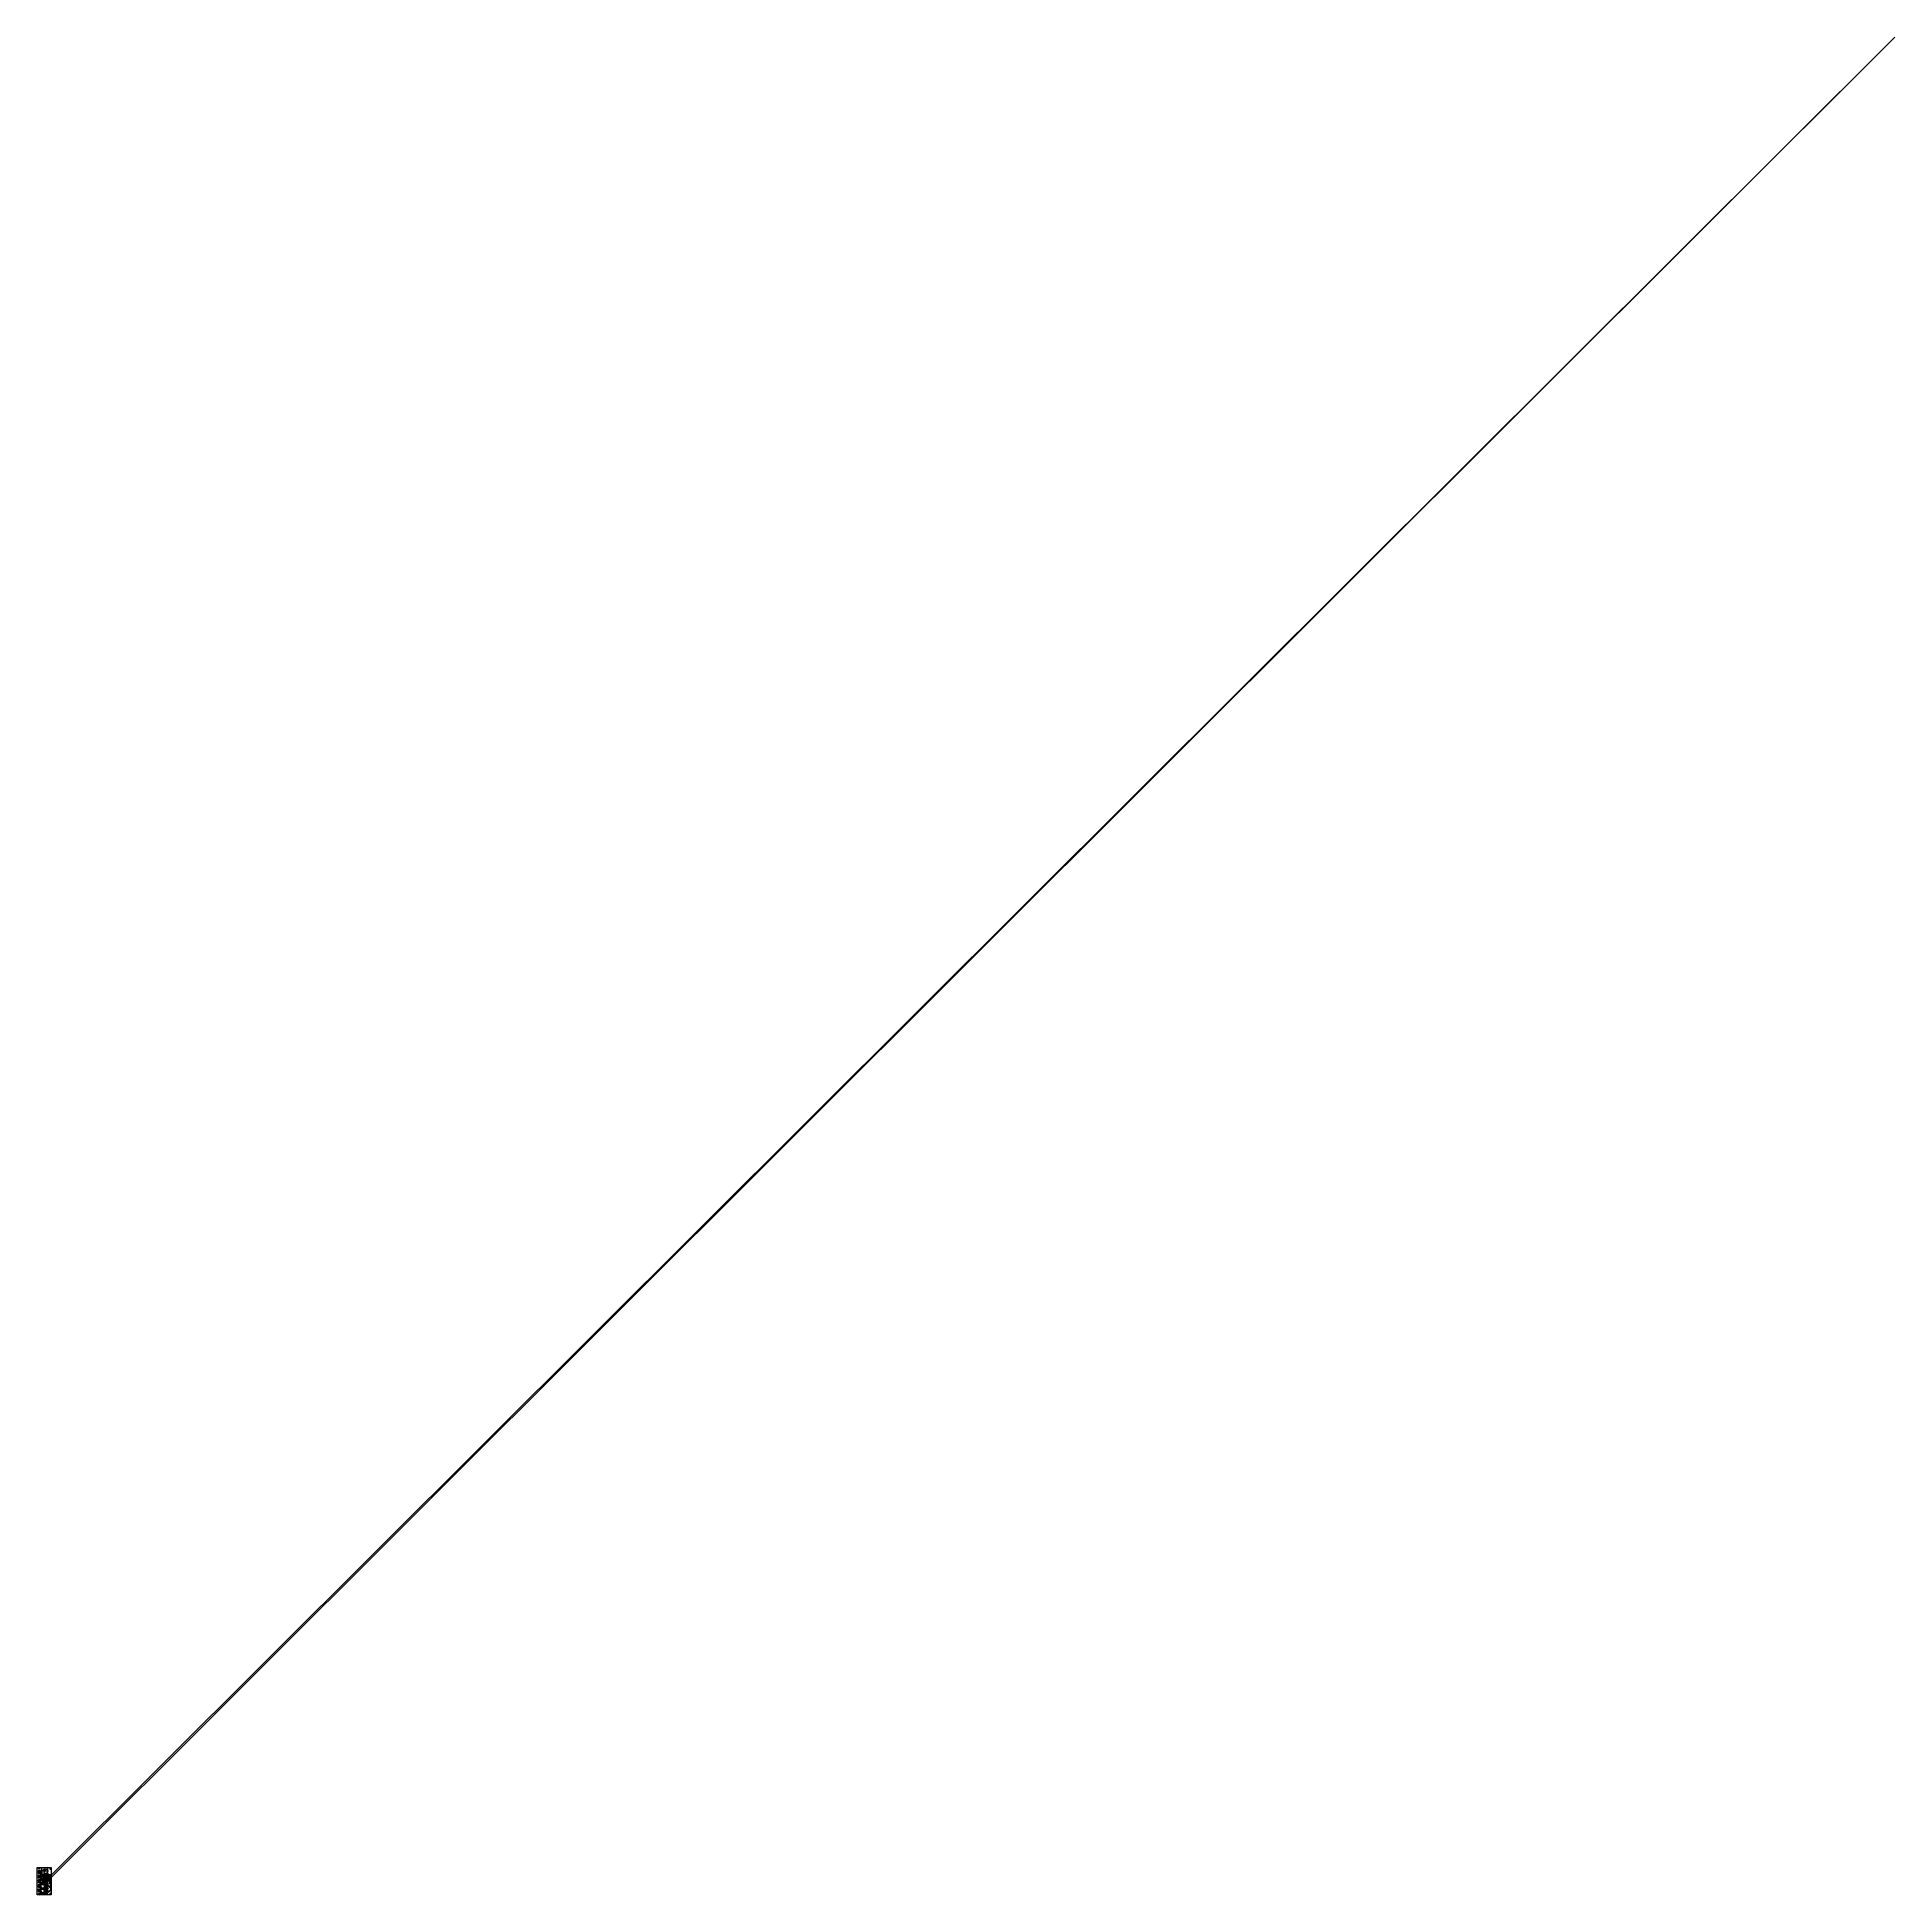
# Model space of a CAD drawing. Header units: millimetres. Extents: x 0 to 5455, y 0 to 5455.
import ezdxf

# ---------------------------------------------------------------- set-up
doc = ezdxf.new("R2010")
doc.units = ezdxf.units.MM
for name, color, linetype in [('BottomLayer', 5, 'Continuous'), ('BottomOverlay', 54, 'Continuous'), ('BottomPaste', 16, 'Continuous'), ('BottomSolder', 6, 'Continuous'), ('Mechanical13', 56, 'Continuous'), ('Mechanical15', 56, 'Continuous'), ('Mechanical16', 56, 'Continuous'), ('Mechanical2', 216, 'Continuous'), ('Mechanical3', 76, 'Continuous'), ('Mechanical4', 56, 'Continuous'), ('Mechanical5', 56, 'Continuous'), ('MultiLayer', 9, 'Continuous'), ('PadHoleLayer', 156, 'Continuous'), ('TopLayer', 1, 'Continuous'), ('TopOverlay', 2, 'Continuous'), ('TopPaste', 8, 'Continuous'), ('TopSolder', 216, 'Continuous'), ('ViaHoleLayer', 16, 'Continuous')]:
    doc.layers.add(name, color=color, linetype=linetype)

# ---------------------------------------------------------------- blocks, each defined once
blk = doc.blocks.new('ATML_44ML_M_B_1')
at = {"layer": 'BottomLayer'}
h = blk.add_hatch(color=5, dxfattribs=at)
edge = h.paths.add_edge_path()
edge.add_arc((-6.4, 4), 0.3, 90, 270)
edge.add_line((-6.4, 3.7), (-5.3, 3.7))
edge.add_arc((-5.3, 4), 0.3, 270, 450)
edge.add_line((-5.3, 4.3), (-6.4, 4.3))
h = blk.add_hatch(color=5, dxfattribs=at)
edge = h.paths.add_edge_path()
edge.add_arc((-6.4, 3.2), 0.3, 90, 270)
edge.add_line((-6.4, 2.9), (-5.3, 2.9))
edge.add_arc((-5.3, 3.2), 0.3, 270, 450)
edge.add_line((-5.3, 3.5), (-6.4, 3.5))
h = blk.add_hatch(color=5, dxfattribs=at)
edge = h.paths.add_edge_path()
edge.add_arc((-6.4, 2.4), 0.3, 90, 270)
edge.add_line((-6.4, 2.1), (-5.3, 2.1))
edge.add_arc((-5.3, 2.4), 0.3, 270, 450)
edge.add_line((-5.3, 2.7), (-6.4, 2.7))
h = blk.add_hatch(color=5, dxfattribs=at)
edge = h.paths.add_edge_path()
edge.add_arc((-6.4, 1.6), 0.3, 90, 270)
edge.add_line((-6.4, 1.3), (-5.3, 1.3))
edge.add_arc((-5.3, 1.6), 0.3, 270, 450)
edge.add_line((-5.3, 1.9), (-6.4, 1.9))
h = blk.add_hatch(color=5, dxfattribs=at)
edge = h.paths.add_edge_path()
edge.add_arc((-6.4, 0.8), 0.3, 90, 270)
edge.add_line((-6.4, 0.5), (-5.3, 0.5))
edge.add_arc((-5.3, 0.8), 0.3, 270, 450)
edge.add_line((-5.3, 1.1), (-6.4, 1.1))
h = blk.add_hatch(color=5, dxfattribs=at)
edge = h.paths.add_edge_path()
edge.add_arc((-6.4, 0), 0.3, 90, 270)
edge.add_line((-6.4, -0.3), (-5.3, -0.3))
edge.add_arc((-5.3, 0), 0.3, 270, 450)
edge.add_line((-5.3, 0.3), (-6.4, 0.3))
h = blk.add_hatch(color=5, dxfattribs=at)
edge = h.paths.add_edge_path()
edge.add_arc((-4, 5.3), 0.3, 180, 360)
edge.add_line((-3.7, 5.3), (-3.7, 6.4))
edge.add_arc((-4, 6.4), 0.3, 0, 180)
edge.add_line((-4.3, 6.4), (-4.3, 5.3))
h = blk.add_hatch(color=5, dxfattribs=at)
edge = h.paths.add_edge_path()
edge.add_arc((-3.2, 5.3), 0.3, 180, 360)
edge.add_line((-2.9, 5.3), (-2.9, 6.4))
edge.add_arc((-3.2, 6.4), 0.3, 0, 180)
edge.add_line((-3.5, 6.4), (-3.5, 5.3))
h = blk.add_hatch(color=5, dxfattribs=at)
edge = h.paths.add_edge_path()
edge.add_arc((-2.4, 5.3), 0.3, 180, 360)
edge.add_line((-2.1, 5.3), (-2.1, 6.4))
edge.add_arc((-2.4, 6.4), 0.3, 0, 180)
edge.add_line((-2.7, 6.4), (-2.7, 5.3))
h = blk.add_hatch(color=5, dxfattribs=at)
edge = h.paths.add_edge_path()
edge.add_arc((-1.6, 5.3), 0.3, 180, 360)
edge.add_line((-1.3, 5.3), (-1.3, 6.4))
edge.add_arc((-1.6, 6.4), 0.3, 0, 180)
edge.add_line((-1.9, 6.4), (-1.9, 5.3))
h = blk.add_hatch(color=5, dxfattribs=at)
edge = h.paths.add_edge_path()
edge.add_arc((-0.8, 5.3), 0.3, 180, 360)
edge.add_line((-0.5, 5.3), (-0.5, 6.4))
edge.add_arc((-0.8, 6.4), 0.3, 0, 180)
edge.add_line((-1.1, 6.4), (-1.1, 5.3))
h = blk.add_hatch(color=5, dxfattribs=at)
edge = h.paths.add_edge_path()
edge.add_arc((0, 5.3), 0.3, 180, 360)
edge.add_line((0.3, 5.3), (0.3, 6.4))
edge.add_arc((0, 6.4), 0.3, 0, 180)
edge.add_line((-0.3, 6.4), (-0.3, 5.3))
h = blk.add_hatch(color=5, dxfattribs=at)
edge = h.paths.add_edge_path()
edge.add_arc((0.8, 5.3), 0.3, 180, 360)
edge.add_line((1.1, 5.3), (1.1, 6.4))
edge.add_arc((0.8, 6.4), 0.3, 0, 180)
edge.add_line((0.5, 6.4), (0.5, 5.3))
h = blk.add_hatch(color=5, dxfattribs=at)
edge = h.paths.add_edge_path()
edge.add_arc((1.6, 5.3), 0.3, 180, 360)
edge.add_line((1.9, 5.3), (1.9, 6.4))
edge.add_arc((1.6, 6.4), 0.3, 0, 180)
edge.add_line((1.3, 6.4), (1.3, 5.3))
h = blk.add_hatch(color=5, dxfattribs=at)
edge = h.paths.add_edge_path()
edge.add_arc((2.4, 5.3), 0.3, 180, 360)
edge.add_line((2.7, 5.3), (2.7, 6.4))
edge.add_arc((2.4, 6.4), 0.3, 0, 180)
edge.add_line((2.1, 6.4), (2.1, 5.3))
h = blk.add_hatch(color=5, dxfattribs=at)
edge = h.paths.add_edge_path()
edge.add_arc((3.2, 5.3), 0.3, 180, 360)
edge.add_line((3.5, 5.3), (3.5, 6.4))
edge.add_arc((3.2, 6.4), 0.3, 0, 180)
edge.add_line((2.9, 6.4), (2.9, 5.3))
h = blk.add_hatch(color=5, dxfattribs=at)
edge = h.paths.add_edge_path()
edge.add_arc((4, 5.3), 0.3, 180, 360)
edge.add_line((4.3, 5.3), (4.3, 6.4))
edge.add_arc((4, 6.4), 0.3, 0, 180)
edge.add_line((3.7, 6.4), (3.7, 5.3))
h = blk.add_hatch(color=5, dxfattribs=at)
edge = h.paths.add_edge_path()
edge.add_arc((5.3, 4), 0.3, 90, 270)
edge.add_line((5.3, 3.7), (6.4, 3.7))
edge.add_arc((6.4, 4), 0.3, 270, 450)
edge.add_line((6.4, 4.3), (5.3, 4.3))
h = blk.add_hatch(color=5, dxfattribs=at)
edge = h.paths.add_edge_path()
edge.add_arc((5.3, 3.2), 0.3, 90, 270)
edge.add_line((5.3, 2.9), (6.4, 2.9))
edge.add_arc((6.4, 3.2), 0.3, 270, 450)
edge.add_line((6.4, 3.5), (5.3, 3.5))
h = blk.add_hatch(color=5, dxfattribs=at)
edge = h.paths.add_edge_path()
edge.add_arc((5.3, 2.4), 0.3, 90, 270)
edge.add_line((5.3, 2.1), (6.4, 2.1))
edge.add_arc((6.4, 2.4), 0.3, 270, 450)
edge.add_line((6.4, 2.7), (5.3, 2.7))
h = blk.add_hatch(color=5, dxfattribs=at)
edge = h.paths.add_edge_path()
edge.add_arc((5.3, 1.6), 0.3, 90, 270)
edge.add_line((5.3, 1.3), (6.4, 1.3))
edge.add_arc((6.4, 1.6), 0.3, 270, 450)
edge.add_line((6.4, 1.9), (5.3, 1.9))
h = blk.add_hatch(color=5, dxfattribs=at)
edge = h.paths.add_edge_path()
edge.add_arc((5.3, 0.8), 0.3, 90, 270)
edge.add_line((5.3, 0.5), (6.4, 0.5))
edge.add_arc((6.4, 0.8), 0.3, 270, 450)
edge.add_line((6.4, 1.1), (5.3, 1.1))
h = blk.add_hatch(color=5, dxfattribs=at)
edge = h.paths.add_edge_path()
edge.add_arc((5.3, 0), 0.3, 90, 270)
edge.add_line((5.3, -0.3), (6.4, -0.3))
edge.add_arc((6.4, 0), 0.3, 270, 450)
edge.add_line((6.4, 0.3), (5.3, 0.3))
h = blk.add_hatch(color=5, dxfattribs=at)
edge = h.paths.add_edge_path()
edge.add_arc((-6.4, -0.8), 0.3, 90, 270)
edge.add_line((-6.4, -1.1), (-5.3, -1.1))
edge.add_arc((-5.3, -0.8), 0.3, 270, 450)
edge.add_line((-5.3, -0.5), (-6.4, -0.5))
h = blk.add_hatch(color=5, dxfattribs=at)
edge = h.paths.add_edge_path()
edge.add_arc((-6.4, -1.6), 0.3, 90, 270)
edge.add_line((-6.4, -1.9), (-5.3, -1.9))
edge.add_arc((-5.3, -1.6), 0.3, 270, 450)
edge.add_line((-5.3, -1.3), (-6.4, -1.3))
h = blk.add_hatch(color=5, dxfattribs=at)
edge = h.paths.add_edge_path()
edge.add_arc((-6.4, -2.4), 0.3, 90, 270)
edge.add_line((-6.4, -2.7), (-5.3, -2.7))
edge.add_arc((-5.3, -2.4), 0.3, 270, 450)
edge.add_line((-5.3, -2.1), (-6.4, -2.1))
h = blk.add_hatch(color=5, dxfattribs=at)
edge = h.paths.add_edge_path()
edge.add_arc((-6.4, -3.2), 0.3, 90, 270)
edge.add_line((-6.4, -3.5), (-5.3, -3.5))
edge.add_arc((-5.3, -3.2), 0.3, 270, 450)
edge.add_line((-5.3, -2.9), (-6.4, -2.9))
h = blk.add_hatch(color=5, dxfattribs=at)
edge = h.paths.add_edge_path()
edge.add_arc((-6.4, -4), 0.3, 90, 270)
edge.add_line((-6.4, -4.3), (-5.3, -4.3))
edge.add_arc((-5.3, -4), 0.3, 270, 450)
edge.add_line((-5.3, -3.7), (-6.4, -3.7))
h = blk.add_hatch(color=5, dxfattribs=at)
edge = h.paths.add_edge_path()
edge.add_arc((-4, -6.4), 0.3, 180, 360)
edge.add_line((-3.7, -6.4), (-3.7, -5.3))
edge.add_arc((-4, -5.3), 0.3, 0, 180)
edge.add_line((-4.3, -5.3), (-4.3, -6.4))
h = blk.add_hatch(color=5, dxfattribs=at)
edge = h.paths.add_edge_path()
edge.add_arc((-3.2, -6.4), 0.3, 180, 360)
edge.add_line((-2.9, -6.4), (-2.9, -5.3))
edge.add_arc((-3.2, -5.3), 0.3, 0, 180)
edge.add_line((-3.5, -5.3), (-3.5, -6.4))
h = blk.add_hatch(color=5, dxfattribs=at)
edge = h.paths.add_edge_path()
edge.add_arc((-2.4, -6.4), 0.3, 180, 360)
edge.add_line((-2.1, -6.4), (-2.1, -5.3))
edge.add_arc((-2.4, -5.3), 0.3, 0, 180)
edge.add_line((-2.7, -5.3), (-2.7, -6.4))
h = blk.add_hatch(color=5, dxfattribs=at)
edge = h.paths.add_edge_path()
edge.add_arc((-1.6, -6.4), 0.3, 180, 360)
edge.add_line((-1.3, -6.4), (-1.3, -5.3))
edge.add_arc((-1.6, -5.3), 0.3, 0, 180)
edge.add_line((-1.9, -5.3), (-1.9, -6.4))
h = blk.add_hatch(color=5, dxfattribs=at)
edge = h.paths.add_edge_path()
edge.add_arc((-0.8, -6.4), 0.3, 180, 360)
edge.add_line((-0.5, -6.4), (-0.5, -5.3))
edge.add_arc((-0.8, -5.3), 0.3, 0, 180)
edge.add_line((-1.1, -5.3), (-1.1, -6.4))
h = blk.add_hatch(color=5, dxfattribs=at)
edge = h.paths.add_edge_path()
edge.add_arc((0, -6.4), 0.3, 180, 360)
edge.add_line((0.3, -6.4), (0.3, -5.3))
edge.add_arc((0, -5.3), 0.3, 0, 180)
edge.add_line((-0.3, -5.3), (-0.3, -6.4))
h = blk.add_hatch(color=5, dxfattribs=at)
edge = h.paths.add_edge_path()
edge.add_arc((0.8, -6.4), 0.3, 180, 360)
edge.add_line((1.1, -6.4), (1.1, -5.3))
edge.add_arc((0.8, -5.3), 0.3, 0, 180)
edge.add_line((0.5, -5.3), (0.5, -6.4))
h = blk.add_hatch(color=5, dxfattribs=at)
edge = h.paths.add_edge_path()
edge.add_arc((1.6, -6.4), 0.3, 180, 360)
edge.add_line((1.9, -6.4), (1.9, -5.3))
edge.add_arc((1.6, -5.3), 0.3, 0, 180)
edge.add_line((1.3, -5.3), (1.3, -6.4))
h = blk.add_hatch(color=5, dxfattribs=at)
edge = h.paths.add_edge_path()
edge.add_arc((2.4, -6.4), 0.3, 180, 360)
edge.add_line((2.7, -6.4), (2.7, -5.3))
edge.add_arc((2.4, -5.3), 0.3, 0, 180)
edge.add_line((2.1, -5.3), (2.1, -6.4))
h = blk.add_hatch(color=5, dxfattribs=at)
edge = h.paths.add_edge_path()
edge.add_arc((3.2, -6.4), 0.3, 180, 360)
edge.add_line((3.5, -6.4), (3.5, -5.3))
edge.add_arc((3.2, -5.3), 0.3, 0, 180)
edge.add_line((2.9, -5.3), (2.9, -6.4))
h = blk.add_hatch(color=5, dxfattribs=at)
edge = h.paths.add_edge_path()
edge.add_arc((4, -6.4), 0.3, 180, 360)
edge.add_line((4.3, -6.4), (4.3, -5.3))
edge.add_arc((4, -5.3), 0.3, 0, 180)
edge.add_line((3.7, -5.3), (3.7, -6.4))
h = blk.add_hatch(color=5, dxfattribs=at)
edge = h.paths.add_edge_path()
edge.add_arc((5.3, -0.8), 0.3, 90, 270)
edge.add_line((5.3, -1.1), (6.4, -1.1))
edge.add_arc((6.4, -0.8), 0.3, 270, 450)
edge.add_line((6.4, -0.5), (5.3, -0.5))
h = blk.add_hatch(color=5, dxfattribs=at)
edge = h.paths.add_edge_path()
edge.add_arc((5.3, -1.6), 0.3, 90, 270)
edge.add_line((5.3, -1.9), (6.4, -1.9))
edge.add_arc((6.4, -1.6), 0.3, 270, 450)
edge.add_line((6.4, -1.3), (5.3, -1.3))
h = blk.add_hatch(color=5, dxfattribs=at)
edge = h.paths.add_edge_path()
edge.add_arc((5.3, -2.4), 0.3, 90, 270)
edge.add_line((5.3, -2.7), (6.4, -2.7))
edge.add_arc((6.4, -2.4), 0.3, 270, 450)
edge.add_line((6.4, -2.1), (5.3, -2.1))
h = blk.add_hatch(color=5, dxfattribs=at)
edge = h.paths.add_edge_path()
edge.add_arc((5.3, -3.2), 0.3, 90, 270)
edge.add_line((5.3, -3.5), (6.4, -3.5))
edge.add_arc((6.4, -3.2), 0.3, 270, 450)
edge.add_line((6.4, -2.9), (5.3, -2.9))
h = blk.add_hatch(color=5, dxfattribs=at)
edge = h.paths.add_edge_path()
edge.add_arc((5.3, -4), 0.3, 90, 270)
edge.add_line((5.3, -4.3), (6.4, -4.3))
edge.add_arc((6.4, -4), 0.3, 270, 450)
edge.add_line((6.4, -3.7), (5.3, -3.7))
at = {"layer": 'BottomPaste'}
h = blk.add_hatch(color=16, dxfattribs=at)
edge = h.paths.add_edge_path()
edge.add_arc((-6.4, 4), 0.3, 90, 270)
edge.add_line((-6.4, 3.7), (-5.3, 3.7))
edge.add_arc((-5.3, 4), 0.3, 270, 450)
edge.add_line((-5.3, 4.3), (-6.4, 4.3))
h = blk.add_hatch(color=16, dxfattribs=at)
edge = h.paths.add_edge_path()
edge.add_arc((-6.4, 3.2), 0.3, 90, 270)
edge.add_line((-6.4, 2.9), (-5.3, 2.9))
edge.add_arc((-5.3, 3.2), 0.3, 270, 450)
edge.add_line((-5.3, 3.5), (-6.4, 3.5))
h = blk.add_hatch(color=16, dxfattribs=at)
edge = h.paths.add_edge_path()
edge.add_arc((-6.4, 2.4), 0.3, 90, 270)
edge.add_line((-6.4, 2.1), (-5.3, 2.1))
edge.add_arc((-5.3, 2.4), 0.3, 270, 450)
edge.add_line((-5.3, 2.7), (-6.4, 2.7))
h = blk.add_hatch(color=16, dxfattribs=at)
edge = h.paths.add_edge_path()
edge.add_arc((-6.4, 1.6), 0.3, 90, 270)
edge.add_line((-6.4, 1.3), (-5.3, 1.3))
edge.add_arc((-5.3, 1.6), 0.3, 270, 450)
edge.add_line((-5.3, 1.9), (-6.4, 1.9))
h = blk.add_hatch(color=16, dxfattribs=at)
edge = h.paths.add_edge_path()
edge.add_arc((-6.4, 0.8), 0.3, 90, 270)
edge.add_line((-6.4, 0.5), (-5.3, 0.5))
edge.add_arc((-5.3, 0.8), 0.3, 270, 450)
edge.add_line((-5.3, 1.1), (-6.4, 1.1))
h = blk.add_hatch(color=16, dxfattribs=at)
edge = h.paths.add_edge_path()
edge.add_arc((-6.4, 0), 0.3, 90, 270)
edge.add_line((-6.4, -0.3), (-5.3, -0.3))
edge.add_arc((-5.3, 0), 0.3, 270, 450)
edge.add_line((-5.3, 0.3), (-6.4, 0.3))
h = blk.add_hatch(color=16, dxfattribs=at)
edge = h.paths.add_edge_path()
edge.add_arc((-4, 5.3), 0.3, 180, 360)
edge.add_line((-3.7, 5.3), (-3.7, 6.4))
edge.add_arc((-4, 6.4), 0.3, 0, 180)
edge.add_line((-4.3, 6.4), (-4.3, 5.3))
h = blk.add_hatch(color=16, dxfattribs=at)
edge = h.paths.add_edge_path()
edge.add_arc((-3.2, 5.3), 0.3, 180, 360)
edge.add_line((-2.9, 5.3), (-2.9, 6.4))
edge.add_arc((-3.2, 6.4), 0.3, 0, 180)
edge.add_line((-3.5, 6.4), (-3.5, 5.3))
h = blk.add_hatch(color=16, dxfattribs=at)
edge = h.paths.add_edge_path()
edge.add_arc((-2.4, 5.3), 0.3, 180, 360)
edge.add_line((-2.1, 5.3), (-2.1, 6.4))
edge.add_arc((-2.4, 6.4), 0.3, 0, 180)
edge.add_line((-2.7, 6.4), (-2.7, 5.3))
h = blk.add_hatch(color=16, dxfattribs=at)
edge = h.paths.add_edge_path()
edge.add_arc((-1.6, 5.3), 0.3, 180, 360)
edge.add_line((-1.3, 5.3), (-1.3, 6.4))
edge.add_arc((-1.6, 6.4), 0.3, 0, 180)
edge.add_line((-1.9, 6.4), (-1.9, 5.3))
h = blk.add_hatch(color=16, dxfattribs=at)
edge = h.paths.add_edge_path()
edge.add_arc((-0.8, 5.3), 0.3, 180, 360)
edge.add_line((-0.5, 5.3), (-0.5, 6.4))
edge.add_arc((-0.8, 6.4), 0.3, 0, 180)
edge.add_line((-1.1, 6.4), (-1.1, 5.3))
h = blk.add_hatch(color=16, dxfattribs=at)
edge = h.paths.add_edge_path()
edge.add_arc((0, 5.3), 0.3, 180, 360)
edge.add_line((0.3, 5.3), (0.3, 6.4))
edge.add_arc((0, 6.4), 0.3, 0, 180)
edge.add_line((-0.3, 6.4), (-0.3, 5.3))
h = blk.add_hatch(color=16, dxfattribs=at)
edge = h.paths.add_edge_path()
edge.add_arc((0.8, 5.3), 0.3, 180, 360)
edge.add_line((1.1, 5.3), (1.1, 6.4))
edge.add_arc((0.8, 6.4), 0.3, 0, 180)
edge.add_line((0.5, 6.4), (0.5, 5.3))
h = blk.add_hatch(color=16, dxfattribs=at)
edge = h.paths.add_edge_path()
edge.add_arc((1.6, 5.3), 0.3, 180, 360)
edge.add_line((1.9, 5.3), (1.9, 6.4))
edge.add_arc((1.6, 6.4), 0.3, 0, 180)
edge.add_line((1.3, 6.4), (1.3, 5.3))
h = blk.add_hatch(color=16, dxfattribs=at)
edge = h.paths.add_edge_path()
edge.add_arc((2.4, 5.3), 0.3, 180, 360)
edge.add_line((2.7, 5.3), (2.7, 6.4))
edge.add_arc((2.4, 6.4), 0.3, 0, 180)
edge.add_line((2.1, 6.4), (2.1, 5.3))
h = blk.add_hatch(color=16, dxfattribs=at)
edge = h.paths.add_edge_path()
edge.add_arc((3.2, 5.3), 0.3, 180, 360)
edge.add_line((3.5, 5.3), (3.5, 6.4))
edge.add_arc((3.2, 6.4), 0.3, 0, 180)
edge.add_line((2.9, 6.4), (2.9, 5.3))
h = blk.add_hatch(color=16, dxfattribs=at)
edge = h.paths.add_edge_path()
edge.add_arc((4, 5.3), 0.3, 180, 360)
edge.add_line((4.3, 5.3), (4.3, 6.4))
edge.add_arc((4, 6.4), 0.3, 0, 180)
edge.add_line((3.7, 6.4), (3.7, 5.3))
h = blk.add_hatch(color=16, dxfattribs=at)
edge = h.paths.add_edge_path()
edge.add_arc((5.3, 4), 0.3, 90, 270)
edge.add_line((5.3, 3.7), (6.4, 3.7))
edge.add_arc((6.4, 4), 0.3, 270, 450)
edge.add_line((6.4, 4.3), (5.3, 4.3))
h = blk.add_hatch(color=16, dxfattribs=at)
edge = h.paths.add_edge_path()
edge.add_arc((5.3, 3.2), 0.3, 90, 270)
edge.add_line((5.3, 2.9), (6.4, 2.9))
edge.add_arc((6.4, 3.2), 0.3, 270, 450)
edge.add_line((6.4, 3.5), (5.3, 3.5))
h = blk.add_hatch(color=16, dxfattribs=at)
edge = h.paths.add_edge_path()
edge.add_arc((5.3, 2.4), 0.3, 90, 270)
edge.add_line((5.3, 2.1), (6.4, 2.1))
edge.add_arc((6.4, 2.4), 0.3, 270, 450)
edge.add_line((6.4, 2.7), (5.3, 2.7))
h = blk.add_hatch(color=16, dxfattribs=at)
edge = h.paths.add_edge_path()
edge.add_arc((5.3, 1.6), 0.3, 90, 270)
edge.add_line((5.3, 1.3), (6.4, 1.3))
edge.add_arc((6.4, 1.6), 0.3, 270, 450)
edge.add_line((6.4, 1.9), (5.3, 1.9))
h = blk.add_hatch(color=16, dxfattribs=at)
edge = h.paths.add_edge_path()
edge.add_arc((5.3, 0.8), 0.3, 90, 270)
edge.add_line((5.3, 0.5), (6.4, 0.5))
edge.add_arc((6.4, 0.8), 0.3, 270, 450)
edge.add_line((6.4, 1.1), (5.3, 1.1))
h = blk.add_hatch(color=16, dxfattribs=at)
edge = h.paths.add_edge_path()
edge.add_arc((5.3, 0), 0.3, 90, 270)
edge.add_line((5.3, -0.3), (6.4, -0.3))
edge.add_arc((6.4, 0), 0.3, 270, 450)
edge.add_line((6.4, 0.3), (5.3, 0.3))
h = blk.add_hatch(color=16, dxfattribs=at)
edge = h.paths.add_edge_path()
edge.add_arc((-6.4, -0.8), 0.3, 90, 270)
edge.add_line((-6.4, -1.1), (-5.3, -1.1))
edge.add_arc((-5.3, -0.8), 0.3, 270, 450)
edge.add_line((-5.3, -0.5), (-6.4, -0.5))
h = blk.add_hatch(color=16, dxfattribs=at)
edge = h.paths.add_edge_path()
edge.add_arc((-6.4, -1.6), 0.3, 90, 270)
edge.add_line((-6.4, -1.9), (-5.3, -1.9))
edge.add_arc((-5.3, -1.6), 0.3, 270, 450)
edge.add_line((-5.3, -1.3), (-6.4, -1.3))
h = blk.add_hatch(color=16, dxfattribs=at)
edge = h.paths.add_edge_path()
edge.add_arc((-6.4, -2.4), 0.3, 90, 270)
edge.add_line((-6.4, -2.7), (-5.3, -2.7))
edge.add_arc((-5.3, -2.4), 0.3, 270, 450)
edge.add_line((-5.3, -2.1), (-6.4, -2.1))
h = blk.add_hatch(color=16, dxfattribs=at)
edge = h.paths.add_edge_path()
edge.add_arc((-6.4, -3.2), 0.3, 90, 270)
edge.add_line((-6.4, -3.5), (-5.3, -3.5))
edge.add_arc((-5.3, -3.2), 0.3, 270, 450)
edge.add_line((-5.3, -2.9), (-6.4, -2.9))
h = blk.add_hatch(color=16, dxfattribs=at)
edge = h.paths.add_edge_path()
edge.add_arc((-6.4, -4), 0.3, 90, 270)
edge.add_line((-6.4, -4.3), (-5.3, -4.3))
edge.add_arc((-5.3, -4), 0.3, 270, 450)
edge.add_line((-5.3, -3.7), (-6.4, -3.7))
h = blk.add_hatch(color=16, dxfattribs=at)
edge = h.paths.add_edge_path()
edge.add_arc((-4, -6.4), 0.3, 180, 360)
edge.add_line((-3.7, -6.4), (-3.7, -5.3))
edge.add_arc((-4, -5.3), 0.3, 0, 180)
edge.add_line((-4.3, -5.3), (-4.3, -6.4))
h = blk.add_hatch(color=16, dxfattribs=at)
edge = h.paths.add_edge_path()
edge.add_arc((-3.2, -6.4), 0.3, 180, 360)
edge.add_line((-2.9, -6.4), (-2.9, -5.3))
edge.add_arc((-3.2, -5.3), 0.3, 0, 180)
edge.add_line((-3.5, -5.3), (-3.5, -6.4))
h = blk.add_hatch(color=16, dxfattribs=at)
edge = h.paths.add_edge_path()
edge.add_arc((-2.4, -6.4), 0.3, 180, 360)
edge.add_line((-2.1, -6.4), (-2.1, -5.3))
edge.add_arc((-2.4, -5.3), 0.3, 0, 180)
edge.add_line((-2.7, -5.3), (-2.7, -6.4))
h = blk.add_hatch(color=16, dxfattribs=at)
edge = h.paths.add_edge_path()
edge.add_arc((-1.6, -6.4), 0.3, 180, 360)
edge.add_line((-1.3, -6.4), (-1.3, -5.3))
edge.add_arc((-1.6, -5.3), 0.3, 0, 180)
edge.add_line((-1.9, -5.3), (-1.9, -6.4))
h = blk.add_hatch(color=16, dxfattribs=at)
edge = h.paths.add_edge_path()
edge.add_arc((-0.8, -6.4), 0.3, 180, 360)
edge.add_line((-0.5, -6.4), (-0.5, -5.3))
edge.add_arc((-0.8, -5.3), 0.3, 0, 180)
edge.add_line((-1.1, -5.3), (-1.1, -6.4))
h = blk.add_hatch(color=16, dxfattribs=at)
edge = h.paths.add_edge_path()
edge.add_arc((0, -6.4), 0.3, 180, 360)
edge.add_line((0.3, -6.4), (0.3, -5.3))
edge.add_arc((0, -5.3), 0.3, 0, 180)
edge.add_line((-0.3, -5.3), (-0.3, -6.4))
h = blk.add_hatch(color=16, dxfattribs=at)
edge = h.paths.add_edge_path()
edge.add_arc((0.8, -6.4), 0.3, 180, 360)
edge.add_line((1.1, -6.4), (1.1, -5.3))
edge.add_arc((0.8, -5.3), 0.3, 0, 180)
edge.add_line((0.5, -5.3), (0.5, -6.4))
h = blk.add_hatch(color=16, dxfattribs=at)
edge = h.paths.add_edge_path()
edge.add_arc((1.6, -6.4), 0.3, 180, 360)
edge.add_line((1.9, -6.4), (1.9, -5.3))
edge.add_arc((1.6, -5.3), 0.3, 0, 180)
edge.add_line((1.3, -5.3), (1.3, -6.4))
h = blk.add_hatch(color=16, dxfattribs=at)
edge = h.paths.add_edge_path()
edge.add_arc((2.4, -6.4), 0.3, 180, 360)
edge.add_line((2.7, -6.4), (2.7, -5.3))
edge.add_arc((2.4, -5.3), 0.3, 0, 180)
edge.add_line((2.1, -5.3), (2.1, -6.4))
h = blk.add_hatch(color=16, dxfattribs=at)
edge = h.paths.add_edge_path()
edge.add_arc((3.2, -6.4), 0.3, 180, 360)
edge.add_line((3.5, -6.4), (3.5, -5.3))
edge.add_arc((3.2, -5.3), 0.3, 0, 180)
edge.add_line((2.9, -5.3), (2.9, -6.4))
h = blk.add_hatch(color=16, dxfattribs=at)
edge = h.paths.add_edge_path()
edge.add_arc((4, -6.4), 0.3, 180, 360)
edge.add_line((4.3, -6.4), (4.3, -5.3))
edge.add_arc((4, -5.3), 0.3, 0, 180)
edge.add_line((3.7, -5.3), (3.7, -6.4))
h = blk.add_hatch(color=16, dxfattribs=at)
edge = h.paths.add_edge_path()
edge.add_arc((5.3, -0.8), 0.3, 90, 270)
edge.add_line((5.3, -1.1), (6.4, -1.1))
edge.add_arc((6.4, -0.8), 0.3, 270, 450)
edge.add_line((6.4, -0.5), (5.3, -0.5))
h = blk.add_hatch(color=16, dxfattribs=at)
edge = h.paths.add_edge_path()
edge.add_arc((5.3, -1.6), 0.3, 90, 270)
edge.add_line((5.3, -1.9), (6.4, -1.9))
edge.add_arc((6.4, -1.6), 0.3, 270, 450)
edge.add_line((6.4, -1.3), (5.3, -1.3))
h = blk.add_hatch(color=16, dxfattribs=at)
edge = h.paths.add_edge_path()
edge.add_arc((5.3, -2.4), 0.3, 90, 270)
edge.add_line((5.3, -2.7), (6.4, -2.7))
edge.add_arc((6.4, -2.4), 0.3, 270, 450)
edge.add_line((6.4, -2.1), (5.3, -2.1))
h = blk.add_hatch(color=16, dxfattribs=at)
edge = h.paths.add_edge_path()
edge.add_arc((5.3, -3.2), 0.3, 90, 270)
edge.add_line((5.3, -3.5), (6.4, -3.5))
edge.add_arc((6.4, -3.2), 0.3, 270, 450)
edge.add_line((6.4, -2.9), (5.3, -2.9))
h = blk.add_hatch(color=16, dxfattribs=at)
edge = h.paths.add_edge_path()
edge.add_arc((5.3, -4), 0.3, 90, 270)
edge.add_line((5.3, -4.3), (6.4, -4.3))
edge.add_arc((6.4, -4), 0.3, 270, 450)
edge.add_line((6.4, -3.7), (5.3, -3.7))
at = {"layer": 'BottomSolder'}
h = blk.add_hatch(color=6, dxfattribs=at)
edge = h.paths.add_edge_path()
edge.add_arc((-6.4, 4), 0.402, 90, 270)
edge.add_line((-6.4, 3.6), (-5.3, 3.6))
edge.add_arc((-5.3, 4), 0.402, 270, 450)
edge.add_line((-5.3, 4.4), (-6.4, 4.4))
h = blk.add_hatch(color=6, dxfattribs=at)
edge = h.paths.add_edge_path()
edge.add_arc((-6.4, 3.2), 0.402, 90, 270)
edge.add_line((-6.4, 2.8), (-5.3, 2.8))
edge.add_arc((-5.3, 3.2), 0.402, 270, 450)
edge.add_line((-5.3, 3.6), (-6.4, 3.6))
h = blk.add_hatch(color=6, dxfattribs=at)
edge = h.paths.add_edge_path()
edge.add_arc((-6.4, 2.4), 0.402, 90, 270)
edge.add_line((-6.4, 2), (-5.3, 2))
edge.add_arc((-5.3, 2.4), 0.402, 270, 450)
edge.add_line((-5.3, 2.8), (-6.4, 2.8))
h = blk.add_hatch(color=6, dxfattribs=at)
edge = h.paths.add_edge_path()
edge.add_arc((-6.4, 1.6), 0.402, 90, 270)
edge.add_line((-6.4, 1.2), (-5.3, 1.2))
edge.add_arc((-5.3, 1.6), 0.402, 270, 450)
edge.add_line((-5.3, 2), (-6.4, 2))
h = blk.add_hatch(color=6, dxfattribs=at)
edge = h.paths.add_edge_path()
edge.add_arc((-6.4, 0.8), 0.402, 90, 270)
edge.add_line((-6.4, 0.4), (-5.3, 0.4))
edge.add_arc((-5.3, 0.8), 0.402, 270, 450)
edge.add_line((-5.3, 1.2), (-6.4, 1.2))
h = blk.add_hatch(color=6, dxfattribs=at)
edge = h.paths.add_edge_path()
edge.add_arc((-6.4, 0), 0.402, 90, 270)
edge.add_line((-6.4, -0.4), (-5.3, -0.4))
edge.add_arc((-5.3, 0), 0.402, 270, 450)
edge.add_line((-5.3, 0.4), (-6.4, 0.4))
h = blk.add_hatch(color=6, dxfattribs=at)
edge = h.paths.add_edge_path()
edge.add_arc((-4, 5.3), 0.402, 180, 360)
edge.add_line((-3.6, 5.3), (-3.6, 6.4))
edge.add_arc((-4, 6.4), 0.402, 0, 180)
edge.add_line((-4.4, 6.4), (-4.4, 5.3))
h = blk.add_hatch(color=6, dxfattribs=at)
edge = h.paths.add_edge_path()
edge.add_arc((-3.2, 5.3), 0.402, 180, 360)
edge.add_line((-2.8, 5.3), (-2.8, 6.4))
edge.add_arc((-3.2, 6.4), 0.402, 0, 180)
edge.add_line((-3.6, 6.4), (-3.6, 5.3))
h = blk.add_hatch(color=6, dxfattribs=at)
edge = h.paths.add_edge_path()
edge.add_arc((-2.4, 5.3), 0.402, 180, 360)
edge.add_line((-2, 5.3), (-2, 6.4))
edge.add_arc((-2.4, 6.4), 0.402, 0, 180)
edge.add_line((-2.8, 6.4), (-2.8, 5.3))
h = blk.add_hatch(color=6, dxfattribs=at)
edge = h.paths.add_edge_path()
edge.add_arc((-1.6, 5.3), 0.402, 180, 360)
edge.add_line((-1.2, 5.3), (-1.2, 6.4))
edge.add_arc((-1.6, 6.4), 0.402, 0, 180)
edge.add_line((-2, 6.4), (-2, 5.3))
h = blk.add_hatch(color=6, dxfattribs=at)
edge = h.paths.add_edge_path()
edge.add_arc((-0.8, 5.3), 0.402, 180, 360)
edge.add_line((-0.4, 5.3), (-0.4, 6.4))
edge.add_arc((-0.8, 6.4), 0.402, 0, 180)
edge.add_line((-1.2, 6.4), (-1.2, 5.3))
h = blk.add_hatch(color=6, dxfattribs=at)
edge = h.paths.add_edge_path()
edge.add_arc((0, 5.3), 0.402, 180, 360)
edge.add_line((0.4, 5.3), (0.4, 6.4))
edge.add_arc((0, 6.4), 0.402, 0, 180)
edge.add_line((-0.4, 6.4), (-0.4, 5.3))
h = blk.add_hatch(color=6, dxfattribs=at)
edge = h.paths.add_edge_path()
edge.add_arc((0.8, 5.3), 0.402, 180, 360)
edge.add_line((1.2, 5.3), (1.2, 6.4))
edge.add_arc((0.8, 6.4), 0.402, 0, 180)
edge.add_line((0.4, 6.4), (0.4, 5.3))
h = blk.add_hatch(color=6, dxfattribs=at)
edge = h.paths.add_edge_path()
edge.add_arc((1.6, 5.3), 0.402, 180, 360)
edge.add_line((2, 5.3), (2, 6.4))
edge.add_arc((1.6, 6.4), 0.402, 0, 180)
edge.add_line((1.2, 6.4), (1.2, 5.3))
h = blk.add_hatch(color=6, dxfattribs=at)
edge = h.paths.add_edge_path()
edge.add_arc((2.4, 5.3), 0.402, 180, 360)
edge.add_line((2.8, 5.3), (2.8, 6.4))
edge.add_arc((2.4, 6.4), 0.402, 0, 180)
edge.add_line((2, 6.4), (2, 5.3))
h = blk.add_hatch(color=6, dxfattribs=at)
edge = h.paths.add_edge_path()
edge.add_arc((3.2, 5.3), 0.402, 180, 360)
edge.add_line((3.6, 5.3), (3.6, 6.4))
edge.add_arc((3.2, 6.4), 0.402, 0, 180)
edge.add_line((2.8, 6.4), (2.8, 5.3))
h = blk.add_hatch(color=6, dxfattribs=at)
edge = h.paths.add_edge_path()
edge.add_arc((4, 5.3), 0.402, 180, 360)
edge.add_line((4.4, 5.3), (4.4, 6.4))
edge.add_arc((4, 6.4), 0.402, 0, 180)
edge.add_line((3.6, 6.4), (3.6, 5.3))
h = blk.add_hatch(color=6, dxfattribs=at)
edge = h.paths.add_edge_path()
edge.add_arc((5.3, 4), 0.402, 90, 270)
edge.add_line((5.3, 3.6), (6.4, 3.6))
edge.add_arc((6.4, 4), 0.402, 270, 450)
edge.add_line((6.4, 4.4), (5.3, 4.4))
h = blk.add_hatch(color=6, dxfattribs=at)
edge = h.paths.add_edge_path()
edge.add_arc((5.3, 3.2), 0.402, 90, 270)
edge.add_line((5.3, 2.8), (6.4, 2.8))
edge.add_arc((6.4, 3.2), 0.402, 270, 450)
edge.add_line((6.4, 3.6), (5.3, 3.6))
h = blk.add_hatch(color=6, dxfattribs=at)
edge = h.paths.add_edge_path()
edge.add_arc((5.3, 2.4), 0.402, 90, 270)
edge.add_line((5.3, 2), (6.4, 2))
edge.add_arc((6.4, 2.4), 0.402, 270, 450)
edge.add_line((6.4, 2.8), (5.3, 2.8))
h = blk.add_hatch(color=6, dxfattribs=at)
edge = h.paths.add_edge_path()
edge.add_arc((5.3, 1.6), 0.402, 90, 270)
edge.add_line((5.3, 1.2), (6.4, 1.2))
edge.add_arc((6.4, 1.6), 0.402, 270, 450)
edge.add_line((6.4, 2), (5.3, 2))
h = blk.add_hatch(color=6, dxfattribs=at)
edge = h.paths.add_edge_path()
edge.add_arc((5.3, 0.8), 0.402, 90, 270)
edge.add_line((5.3, 0.4), (6.4, 0.4))
edge.add_arc((6.4, 0.8), 0.402, 270, 450)
edge.add_line((6.4, 1.2), (5.3, 1.2))
h = blk.add_hatch(color=6, dxfattribs=at)
edge = h.paths.add_edge_path()
edge.add_arc((5.3, 0), 0.402, 90, 270)
edge.add_line((5.3, -0.4), (6.4, -0.4))
edge.add_arc((6.4, 0), 0.402, 270, 450)
edge.add_line((6.4, 0.4), (5.3, 0.4))
h = blk.add_hatch(color=6, dxfattribs=at)
edge = h.paths.add_edge_path()
edge.add_arc((-6.4, -0.8), 0.402, 90, 270)
edge.add_line((-6.4, -1.2), (-5.3, -1.2))
edge.add_arc((-5.3, -0.8), 0.402, 270, 450)
edge.add_line((-5.3, -0.4), (-6.4, -0.4))
h = blk.add_hatch(color=6, dxfattribs=at)
edge = h.paths.add_edge_path()
edge.add_arc((-6.4, -1.6), 0.402, 90, 270)
edge.add_line((-6.4, -2), (-5.3, -2))
edge.add_arc((-5.3, -1.6), 0.402, 270, 450)
edge.add_line((-5.3, -1.2), (-6.4, -1.2))
h = blk.add_hatch(color=6, dxfattribs=at)
edge = h.paths.add_edge_path()
edge.add_arc((-6.4, -2.4), 0.402, 90, 270)
edge.add_line((-6.4, -2.8), (-5.3, -2.8))
edge.add_arc((-5.3, -2.4), 0.402, 270, 450)
edge.add_line((-5.3, -2), (-6.4, -2))
h = blk.add_hatch(color=6, dxfattribs=at)
edge = h.paths.add_edge_path()
edge.add_arc((-6.4, -3.2), 0.402, 90, 270)
edge.add_line((-6.4, -3.6), (-5.3, -3.6))
edge.add_arc((-5.3, -3.2), 0.402, 270, 450)
edge.add_line((-5.3, -2.8), (-6.4, -2.8))
h = blk.add_hatch(color=6, dxfattribs=at)
edge = h.paths.add_edge_path()
edge.add_arc((-6.4, -4), 0.402, 90, 270)
edge.add_line((-6.4, -4.4), (-5.3, -4.4))
edge.add_arc((-5.3, -4), 0.402, 270, 450)
edge.add_line((-5.3, -3.6), (-6.4, -3.6))
h = blk.add_hatch(color=6, dxfattribs=at)
edge = h.paths.add_edge_path()
edge.add_arc((-4, -6.4), 0.402, 180, 360)
edge.add_line((-3.6, -6.4), (-3.6, -5.3))
edge.add_arc((-4, -5.3), 0.402, 0, 180)
edge.add_line((-4.4, -5.3), (-4.4, -6.4))
h = blk.add_hatch(color=6, dxfattribs=at)
edge = h.paths.add_edge_path()
edge.add_arc((-3.2, -6.4), 0.402, 180, 360)
edge.add_line((-2.8, -6.4), (-2.8, -5.3))
edge.add_arc((-3.2, -5.3), 0.402, 0, 180)
edge.add_line((-3.6, -5.3), (-3.6, -6.4))
h = blk.add_hatch(color=6, dxfattribs=at)
edge = h.paths.add_edge_path()
edge.add_arc((-2.4, -6.4), 0.402, 180, 360)
edge.add_line((-2, -6.4), (-2, -5.3))
edge.add_arc((-2.4, -5.3), 0.402, 0, 180)
edge.add_line((-2.8, -5.3), (-2.8, -6.4))
h = blk.add_hatch(color=6, dxfattribs=at)
edge = h.paths.add_edge_path()
edge.add_arc((-1.6, -6.4), 0.402, 180, 360)
edge.add_line((-1.2, -6.4), (-1.2, -5.3))
edge.add_arc((-1.6, -5.3), 0.402, 0, 180)
edge.add_line((-2, -5.3), (-2, -6.4))
h = blk.add_hatch(color=6, dxfattribs=at)
edge = h.paths.add_edge_path()
edge.add_arc((-0.8, -6.4), 0.402, 180, 360)
edge.add_line((-0.4, -6.4), (-0.4, -5.3))
edge.add_arc((-0.8, -5.3), 0.402, 0, 180)
edge.add_line((-1.2, -5.3), (-1.2, -6.4))
h = blk.add_hatch(color=6, dxfattribs=at)
edge = h.paths.add_edge_path()
edge.add_arc((0, -6.4), 0.402, 180, 360)
edge.add_line((0.4, -6.4), (0.4, -5.3))
edge.add_arc((0, -5.3), 0.402, 0, 180)
edge.add_line((-0.4, -5.3), (-0.4, -6.4))
h = blk.add_hatch(color=6, dxfattribs=at)
edge = h.paths.add_edge_path()
edge.add_arc((0.8, -6.4), 0.402, 180, 360)
edge.add_line((1.2, -6.4), (1.2, -5.3))
edge.add_arc((0.8, -5.3), 0.402, 0, 180)
edge.add_line((0.4, -5.3), (0.4, -6.4))
h = blk.add_hatch(color=6, dxfattribs=at)
edge = h.paths.add_edge_path()
edge.add_arc((1.6, -6.4), 0.402, 180, 360)
edge.add_line((2, -6.4), (2, -5.3))
edge.add_arc((1.6, -5.3), 0.402, 0, 180)
edge.add_line((1.2, -5.3), (1.2, -6.4))
h = blk.add_hatch(color=6, dxfattribs=at)
edge = h.paths.add_edge_path()
edge.add_arc((2.4, -6.4), 0.402, 180, 360)
edge.add_line((2.8, -6.4), (2.8, -5.3))
edge.add_arc((2.4, -5.3), 0.402, 0, 180)
edge.add_line((2, -5.3), (2, -6.4))
h = blk.add_hatch(color=6, dxfattribs=at)
edge = h.paths.add_edge_path()
edge.add_arc((3.2, -6.4), 0.402, 180, 360)
edge.add_line((3.6, -6.4), (3.6, -5.3))
edge.add_arc((3.2, -5.3), 0.402, 0, 180)
edge.add_line((2.8, -5.3), (2.8, -6.4))
h = blk.add_hatch(color=6, dxfattribs=at)
edge = h.paths.add_edge_path()
edge.add_arc((4, -6.4), 0.402, 180, 360)
edge.add_line((4.4, -6.4), (4.4, -5.3))
edge.add_arc((4, -5.3), 0.402, 0, 180)
edge.add_line((3.6, -5.3), (3.6, -6.4))
h = blk.add_hatch(color=6, dxfattribs=at)
edge = h.paths.add_edge_path()
edge.add_arc((5.3, -0.8), 0.402, 90, 270)
edge.add_line((5.3, -1.2), (6.4, -1.2))
edge.add_arc((6.4, -0.8), 0.402, 270, 450)
edge.add_line((6.4, -0.4), (5.3, -0.4))
h = blk.add_hatch(color=6, dxfattribs=at)
edge = h.paths.add_edge_path()
edge.add_arc((5.3, -1.6), 0.402, 90, 270)
edge.add_line((5.3, -2), (6.4, -2))
edge.add_arc((6.4, -1.6), 0.402, 270, 450)
edge.add_line((6.4, -1.2), (5.3, -1.2))
h = blk.add_hatch(color=6, dxfattribs=at)
edge = h.paths.add_edge_path()
edge.add_arc((5.3, -2.4), 0.402, 90, 270)
edge.add_line((5.3, -2.8), (6.4, -2.8))
edge.add_arc((6.4, -2.4), 0.402, 270, 450)
edge.add_line((6.4, -2), (5.3, -2))
h = blk.add_hatch(color=6, dxfattribs=at)
edge = h.paths.add_edge_path()
edge.add_arc((5.3, -3.2), 0.402, 90, 270)
edge.add_line((5.3, -3.6), (6.4, -3.6))
edge.add_arc((6.4, -3.2), 0.402, 270, 450)
edge.add_line((6.4, -2.8), (5.3, -2.8))
h = blk.add_hatch(color=6, dxfattribs=at)
edge = h.paths.add_edge_path()
edge.add_arc((5.3, -4), 0.402, 90, 270)
edge.add_line((5.3, -4.4), (6.4, -4.4))
edge.add_arc((6.4, -4), 0.402, 270, 450)
edge.add_line((6.4, -3.6), (5.3, -3.6))
at = {"layer": 'BottomOverlay', "const_width": 0.2}
for points in [[(4.6, 4.6), (-4.6, 4.6)], [(-4.6, 4.6), (-4.6, -4.6)], [(4.6, 4.6), (4.6, -4.6)], [(4.6, -4.6), (-4.6, -4.6)]]:
    blk.add_lwpolyline(points, dxfattribs=at)
at = {"layer": 'BottomOverlay'}
for points, const_width in [([(-4.7, 4.6, 1), (-4.6, 4.6, 1)], 0.1), ([(-4.7, 4.6, 1), (-4.6, 4.6, 1)], 0.1), ([(4.5, 4.6, 1), (4.6, 4.6, 1)], 0.1), ([(4.5, 4.6, 1), (4.6, 4.6, 1)], 0.1), ([(-5.7, -4.9, 1), (-6, -4.9, 1)], 0.25), ([(-6, -4.9, 1), (-5.9, -4.9, 1)], 0.125), ([(-5.8, -4.9, 1), (-5.7, -4.9, 1)], 0.125), ([(-4.7, -4.6, 1), (-4.6, -4.6, 1)], 0.1), ([(-4.7, -4.6, 1), (-4.6, -4.6, 1)], 0.1), ([(-3.3, -3.6, 1), (-3.9, -3.6, 1)], 0.6), ([(-4, -3.6, 1), (-3.8, -3.6, 1)], 0.3), ([(-3.5, -3.6, 1), (-3.2, -3.6, 1)], 0.3), ([(4.5, -4.6, 1), (4.6, -4.6, 1)], 0.1), ([(4.5, -4.6, 1), (4.6, -4.6, 1)], 0.1)]:
    blk.add_lwpolyline(points, format="xyb", close=True, dxfattribs=dict(at, const_width=const_width))
at = {"layer": 'Mechanical13', "const_width": 0.1}
for points in [[(5, 5), (-5, 5)], [(-5, 5), (-5, -5)], [(5, 5), (5, -5)], [(5, -5), (-5, -5)]]:
    blk.add_lwpolyline(points, dxfattribs=at)
at = {"layer": 'Mechanical13'}
for points, const_width in [([(-5, 5, 1), (-5, 5, 1)], 0.05), ([(-5, 5, 1), (-5, 5, 1)], 0.05), ([(5, 5, 1), (5, 5, 1)], 0.05), ([(5, 5, 1), (5, 5, 1)], 0.05), ([(-5, -5, 1), (-5, -5, 1)], 0.05), ([(-5, -5, 1), (-5, -5, 1)], 0.05), ([(-3.6, -4.1, 1), (-4.6, -4.1, 1)], 0.1), ([(-4.6, -4.1, 1), (-4.6, -4.1, 1)], 0.05), ([(-3.6, -4.1, 1), (-3.6, -4.1, 1)], 0.05), ([(5, -5, 1), (5, -5, 1)], 0.05), ([(5, -5, 1), (5, -5, 1)], 0.05)]:
    blk.add_lwpolyline(points, format="xyb", close=True, dxfattribs=dict(at, const_width=const_width))
at = {"layer": 'Mechanical15'}
for points, const_width in [([(7.2, 7.2), (-7.2, 7.2)], 0.05), ([(-7.2, 7.2), (-7.2, -7.2)], 0.05), ([(0.5, 0), (-0.5, 0)], 0.1), ([(0, 0.5), (0, -0.5)], 0.1), ([(7.2, 7.2), (7.2, -7.2)], 0.05), ([(7.2, -7.2), (-7.2, -7.2)], 0.05)]:
    blk.add_lwpolyline(points, dxfattribs=dict(at, const_width=const_width))
for points, const_width in [([(-7.2, 7.2, 1), (-7.2, 7.2, 1)], 0.025), ([(-7.2, 7.2, 1), (-7.2, 7.2, 1)], 0.025), ([(-0.5, 0, 1), (-0.5, 0, 1)], 0.05), ([(0, 0.5, 1), (0, 0.5, 1)], 0.05), ([(0.5, 0, 1), (0.5, 0, 1)], 0.05), ([(7.2, 7.2, 1), (7.2, 7.2, 1)], 0.025), ([(7.2, 7.2, 1), (7.2, 7.2, 1)], 0.025), ([(-7.2, -7.2, 1), (-7.2, -7.2, 1)], 0.025), ([(-7.2, -7.2, 1), (-7.2, -7.2, 1)], 0.025), ([(0, -0.5, 1), (0, -0.5, 1)], 0.05), ([(7.2, -7.2, 1), (7.2, -7.2, 1)], 0.025), ([(7.2, -7.2, 1), (7.2, -7.2, 1)], 0.025)]:
    blk.add_lwpolyline(points, format="xyb", close=True, dxfattribs=dict(at, const_width=const_width))
blk = doc.blocks.new('TXC_9C_2_V_B_2')
at = {"layer": 'BottomLayer'}
for points in [[(-2, 1), (-2, -1), (-7.5, -1), (-7.5, 1)], [(7.5, 1), (7.5, -1), (2, -1), (2, 1)]]:
    blk.add_hatch(color=5, dxfattribs=at).paths.add_polyline_path(points)
at = {"layer": 'BottomPaste'}
for points in [[(-2, 1), (-2, -1), (-7.5, -1), (-7.5, 1)], [(7.5, 1), (7.5, -1), (2, -1), (2, 1)]]:
    blk.add_hatch(color=16, dxfattribs=at).paths.add_polyline_path(points)
at = {"layer": 'BottomSolder'}
for points in [[(-1.9, 1.1), (-1.9, -1.1), (-7.6, -1.1), (-7.6, 1.1)], [(7.6, 1.1), (7.6, -1.1), (1.9, -1.1), (1.9, 1.1)]]:
    blk.add_hatch(color=6, dxfattribs=at).paths.add_polyline_path(points)
at = {"layer": 'BottomOverlay'}
for points, const_width in [([(-7.9, 0, 1), (-8.2, 0, 1)], 0.25), ([(-8.2, 0, 1), (-8.1, 0, 1)], 0.125), ([(-8, 0, 1), (-7.9, 0, 1)], 0.125), ([(-5.7, 2.4, 1), (-5.6, 2.4, 1)], 0.1), ([(-5.7, 2.4, 1), (-5.6, 2.4, 1)], 0.1), ([(-5.7, 1.4, 1), (-5.6, 1.4, 1)], 0.1), ([(5.6, 2.4, 1), (5.7, 2.4, 1)], 0.1), ([(5.6, 2.4, 1), (5.7, 2.4, 1)], 0.1), ([(5.6, 1.4, 1), (5.7, 1.4, 1)], 0.1), ([(-5.7, -1.4, 1), (-5.6, -1.4, 1)], 0.1), ([(-5.7, -2.4, 1), (-5.6, -2.4, 1)], 0.1), ([(-5.7, -2.4, 1), (-5.6, -2.4, 1)], 0.1), ([(5.6, -1.4, 1), (5.7, -1.4, 1)], 0.1), ([(5.6, -2.4, 1), (5.7, -2.4, 1)], 0.1), ([(5.6, -2.4, 1), (5.7, -2.4, 1)], 0.1)]:
    blk.add_lwpolyline(points, format="xyb", close=True, dxfattribs=dict(at, const_width=const_width))
at = {"layer": 'BottomOverlay', "const_width": 0.2}
for points in [[(5.7, 2.4), (-5.7, 2.4)], [(-5.7, 2.4), (-5.7, 1.4)], [(5.7, 2.4), (5.7, 1.4)], [(-5.7, -1.4), (-5.7, -2.4)], [(5.7, -2.4), (-5.7, -2.4)], [(5.7, -1.4), (5.7, -2.4)]]:
    blk.add_lwpolyline(points, dxfattribs=at)
at = {"layer": 'Mechanical13', "const_width": 0.1}
for points in [[(-5.7, 2.4), (-5.7, -2.4)], [(5.7, 2.4), (-5.7, 2.4)], [(5.7, 2.4), (5.7, -2.4)], [(5.7, -2.4), (-5.7, -2.4)]]:
    blk.add_lwpolyline(points, dxfattribs=at)
at = {"layer": 'Mechanical13', "const_width": 0.05}
for points in [[(-5.7, 2.4, 1), (-5.7, 2.4, 1)], [(-5.7, 2.4, 1), (-5.7, 2.4, 1)], [(5.7, 2.4, 1), (5.7, 2.4, 1)], [(5.7, 2.4, 1), (5.7, 2.4, 1)], [(-5.7, -2.4, 1), (-5.7, -2.4, 1)], [(-5.7, -2.4, 1), (-5.7, -2.4, 1)], [(5.7, -2.4, 1), (5.7, -2.4, 1)], [(5.7, -2.4, 1), (5.7, -2.4, 1)]]:
    blk.add_lwpolyline(points, format="xyb", close=True, dxfattribs=at)
at = {"layer": 'Mechanical15'}
for points, const_width in [([(-7.6, 2.5), (-7.6, -2.5)], 0.05), ([(7.6, 2.5), (-7.6, 2.5)], 0.05), ([(0.5, 0), (-0.5, 0)], 0.1), ([(0, 0.5), (0, -0.5)], 0.1), ([(7.6, 2.5), (7.6, -2.5)], 0.05), ([(7.6, -2.5), (-7.6, -2.5)], 0.05)]:
    blk.add_lwpolyline(points, dxfattribs=dict(at, const_width=const_width))
for points, const_width in [([(-7.6, 2.5, 1), (-7.6, 2.5, 1)], 0.025), ([(-7.6, 2.5, 1), (-7.6, 2.5, 1)], 0.025), ([(-0.5, 0, 1), (-0.5, 0, 1)], 0.05), ([(0, 0.5, 1), (0, 0.5, 1)], 0.05), ([(0.5, 0, 1), (0.5, 0, 1)], 0.05), ([(7.6, 2.5, 1), (7.6, 2.5, 1)], 0.025), ([(7.6, 2.5, 1), (7.6, 2.5, 1)], 0.025), ([(-7.6, -2.5, 1), (-7.6, -2.5, 1)], 0.025), ([(-7.6, -2.5, 1), (-7.6, -2.5, 1)], 0.025), ([(0, -0.5, 1), (0, -0.5, 1)], 0.05), ([(7.6, -2.5, 1), (7.6, -2.5, 1)], 0.025), ([(7.6, -2.5, 1), (7.6, -2.5, 1)], 0.025)]:
    blk.add_lwpolyline(points, format="xyb", close=True, dxfattribs=dict(at, const_width=const_width))
blk = doc.blocks.new('ADAI_WS2812B_V_3')
at = {"layer": 'TopLayer'}
for points in [[(-3.2, 2.1), (-1.7, 2.1), (-1.7, 1.2), (-3.2, 1.2)], [(1.7, 2.1), (3.2, 2.1), (3.2, 1.2), (1.7, 1.2)], [(-3.2, -1.2), (-1.7, -1.2), (-1.7, -2.1), (-3.2, -2.1)], [(1.7, -1.2), (3.2, -1.2), (3.2, -2.1), (1.7, -2.1)]]:
    blk.add_hatch(color=1, dxfattribs=at).paths.add_polyline_path(points)
at = {"layer": 'TopPaste'}
for points in [[(-3.2, 2.1), (-1.7, 2.1), (-1.7, 1.2), (-3.2, 1.2)], [(1.7, 2.1), (3.2, 2.1), (3.2, 1.2), (1.7, 1.2)], [(-3.2, -1.2), (-1.7, -1.2), (-1.7, -2.1), (-3.2, -2.1)], [(1.7, -1.2), (3.2, -1.2), (3.2, -2.1), (1.7, -2.1)]]:
    blk.add_hatch(color=8, dxfattribs=at).paths.add_polyline_path(points)
at = {"layer": 'TopSolder'}
for points in [[(-3.3, 2.2), (-1.6, 2.2), (-1.6, 1.1), (-3.3, 1.1)], [(1.6, 2.2), (3.3, 2.2), (3.3, 1.1), (1.6, 1.1)], [(-3.3, -1.1), (-1.6, -1.1), (-1.6, -2.2), (-3.3, -2.2)], [(1.6, -1.1), (3.3, -1.1), (3.3, -2.2), (1.6, -2.2)]]:
    blk.add_hatch(color=216, dxfattribs=at).paths.add_polyline_path(points)
at = {"layer": 'Mechanical13', "const_width": 0.1}
for points in [[(2.5, 2.5), (-2.5, 2.5)], [(-2.5, -2.5), (-2.5, 2.5)], [(2.5, -2.5), (2.5, 2.5)], [(2.5, -2.5), (-2.5, -2.5)]]:
    blk.add_lwpolyline(points, dxfattribs=at)
at = {"layer": 'Mechanical13', "const_width": 0.05}
for points in [[(-2.5, 2.5, 1), (-2.5, 2.5, 1)], [(-2.5, 2.5, 1), (-2.5, 2.5, 1)], [(2.5, 2.5, 1), (2.5, 2.5, 1)], [(2.5, 2.5, 1), (2.5, 2.5, 1)], [(-2.5, -2.5, 1), (-2.5, -2.5, 1)], [(-2.5, -2.5, 1), (-2.5, -2.5, 1)], [(2.5, -2.5, 1), (2.5, -2.5, 1)], [(2.5, -2.5, 1), (2.5, -2.5, 1)]]:
    blk.add_lwpolyline(points, format="xyb", close=True, dxfattribs=at)
at = {"layer": 'Mechanical15'}
for points, const_width in [([(-3.3, -2.6), (-3.3, 2.6)], 0.05), ([(3.3, 2.6), (-3.3, 2.6)], 0.05), ([(0.5, 0), (-0.5, 0)], 0.1), ([(0, -0.5), (0, 0.5)], 0.1), ([(3.3, -2.6), (3.3, 2.6)], 0.05), ([(3.3, -2.6), (-3.3, -2.6)], 0.05)]:
    blk.add_lwpolyline(points, dxfattribs=dict(at, const_width=const_width))
for points, const_width in [([(-3.3, 2.6, 1), (-3.3, 2.6, 1)], 0.025), ([(-3.3, 2.6, 1), (-3.3, 2.6, 1)], 0.025), ([(-0.5, 0, 1), (-0.5, 0, 1)], 0.05), ([(0, 0.5, 1), (0, 0.5, 1)], 0.05), ([(0.5, 0, 1), (0.5, 0, 1)], 0.05), ([(3.3, 2.6, 1), (3.3, 2.6, 1)], 0.025), ([(3.3, 2.6, 1), (3.3, 2.6, 1)], 0.025), ([(-3.3, -2.6, 1), (-3.3, -2.6, 1)], 0.025), ([(-3.3, -2.6, 1), (-3.3, -2.6, 1)], 0.025), ([(0, -0.5, 1), (0, -0.5, 1)], 0.05), ([(3.3, -2.6, 1), (3.3, -2.6, 1)], 0.025), ([(3.3, -2.6, 1), (3.3, -2.6, 1)], 0.025)]:
    blk.add_lwpolyline(points, format="xyb", close=True, dxfattribs=dict(at, const_width=const_width))
at = {"layer": 'TopOverlay'}
for points, const_width in [([(-3.6, 1.6, 1), (-3.9, 1.6, 1)], 0.25), ([(-3.9, 1.6, 1), (-3.8, 1.6, 1)], 0.125), ([(-3.7, 1.6, 1), (-3.6, 1.6, 1)], 0.125), ([(-2.5, 2.5, 1), (-2.5, 2.5, 1)], 0.1), ([(-2.5, 0.8, 1), (-2.5, 0.8, 1)], 0.1), ([(2.5, 2.5, 1), (2.5, 2.5, 1)], 0.1), ([(2.5, 0.8, 1), (2.5, 0.8, 1)], 0.1), ([(-2.5, -0.8, 1), (-2.5, -0.8, 1)], 0.1), ([(-2.5, -2.5, 1), (-2.5, -2.5, 1)], 0.1), ([(2.5, -0.8, 1), (2.5, -0.8, 1)], 0.1), ([(2.5, -2.5, 1), (2.5, -2.5, 1)], 0.1)]:
    blk.add_lwpolyline(points, format="xyb", close=True, dxfattribs=dict(at, const_width=const_width))
at = {"layer": 'TopOverlay', "const_width": 0.2}
for points in [[(2.5, 2.5), (-2.5, 2.5)], [(-2.5, -0.8), (-2.5, 0.8)], [(2.5, -0.8), (2.5, 0.8)], [(2.5, -2.5), (-2.5, -2.5)]]:
    blk.add_lwpolyline(points, dxfattribs=at)
blk = doc.blocks.new('ADAI_WS2812B_V_4')
at = {"layer": 'TopLayer'}
for points in [[(-3.2, 2.1), (-1.7, 2.1), (-1.7, 1.2), (-3.2, 1.2)], [(1.7, 2.1), (3.2, 2.1), (3.2, 1.2), (1.7, 1.2)], [(-3.2, -1.2), (-1.7, -1.2), (-1.7, -2.1), (-3.2, -2.1)], [(1.7, -1.2), (3.2, -1.2), (3.2, -2.1), (1.7, -2.1)]]:
    blk.add_hatch(color=1, dxfattribs=at).paths.add_polyline_path(points)
at = {"layer": 'TopPaste'}
for points in [[(-3.2, 2.1), (-1.7, 2.1), (-1.7, 1.2), (-3.2, 1.2)], [(1.7, 2.1), (3.2, 2.1), (3.2, 1.2), (1.7, 1.2)], [(-3.2, -1.2), (-1.7, -1.2), (-1.7, -2.1), (-3.2, -2.1)], [(1.7, -1.2), (3.2, -1.2), (3.2, -2.1), (1.7, -2.1)]]:
    blk.add_hatch(color=8, dxfattribs=at).paths.add_polyline_path(points)
at = {"layer": 'TopSolder'}
for points in [[(-3.3, 2.2), (-1.6, 2.2), (-1.6, 1.1), (-3.3, 1.1)], [(1.6, 2.2), (3.3, 2.2), (3.3, 1.1), (1.6, 1.1)], [(-3.3, -1.1), (-1.6, -1.1), (-1.6, -2.2), (-3.3, -2.2)], [(1.6, -1.1), (3.3, -1.1), (3.3, -2.2), (1.6, -2.2)]]:
    blk.add_hatch(color=216, dxfattribs=at).paths.add_polyline_path(points)
at = {"layer": 'Mechanical13', "const_width": 0.1}
for points in [[(2.5, 2.5), (-2.5, 2.5)], [(-2.5, -2.5), (-2.5, 2.5)], [(2.5, -2.5), (2.5, 2.5)], [(2.5, -2.5), (-2.5, -2.5)]]:
    blk.add_lwpolyline(points, dxfattribs=at)
at = {"layer": 'Mechanical13', "const_width": 0.05}
for points in [[(-2.5, 2.5, 1), (-2.5, 2.5, 1)], [(-2.5, 2.5, 1), (-2.5, 2.5, 1)], [(2.5, 2.5, 1), (2.5, 2.5, 1)], [(2.5, 2.5, 1), (2.5, 2.5, 1)], [(-2.5, -2.5, 1), (-2.5, -2.5, 1)], [(-2.5, -2.5, 1), (-2.5, -2.5, 1)], [(2.5, -2.5, 1), (2.5, -2.5, 1)], [(2.5, -2.5, 1), (2.5, -2.5, 1)]]:
    blk.add_lwpolyline(points, format="xyb", close=True, dxfattribs=at)
at = {"layer": 'Mechanical15'}
for points, const_width in [([(-3.3, -2.6), (-3.3, 2.6)], 0.05), ([(3.3, 2.6), (-3.3, 2.6)], 0.05), ([(0.5, 0), (-0.5, 0)], 0.1), ([(0, -0.5), (0, 0.5)], 0.1), ([(3.3, -2.6), (3.3, 2.6)], 0.05), ([(3.3, -2.6), (-3.3, -2.6)], 0.05)]:
    blk.add_lwpolyline(points, dxfattribs=dict(at, const_width=const_width))
for points, const_width in [([(-3.3, 2.6, 1), (-3.3, 2.6, 1)], 0.025), ([(-3.3, 2.6, 1), (-3.3, 2.6, 1)], 0.025), ([(-0.5, 0, 1), (-0.5, 0, 1)], 0.05), ([(0, 0.5, 1), (0, 0.5, 1)], 0.05), ([(0.5, 0, 1), (0.5, 0, 1)], 0.05), ([(3.3, 2.6, 1), (3.3, 2.6, 1)], 0.025), ([(3.3, 2.6, 1), (3.3, 2.6, 1)], 0.025), ([(-3.3, -2.6, 1), (-3.3, -2.6, 1)], 0.025), ([(-3.3, -2.6, 1), (-3.3, -2.6, 1)], 0.025), ([(0, -0.5, 1), (0, -0.5, 1)], 0.05), ([(3.3, -2.6, 1), (3.3, -2.6, 1)], 0.025), ([(3.3, -2.6, 1), (3.3, -2.6, 1)], 0.025)]:
    blk.add_lwpolyline(points, format="xyb", close=True, dxfattribs=dict(at, const_width=const_width))
at = {"layer": 'TopOverlay'}
for points, const_width in [([(-3.6, 1.6, 1), (-3.9, 1.6, 1)], 0.25), ([(-3.9, 1.6, 1), (-3.8, 1.6, 1)], 0.125), ([(-3.7, 1.6, 1), (-3.6, 1.6, 1)], 0.125), ([(-2.5, 2.5, 1), (-2.5, 2.5, 1)], 0.1), ([(-2.5, 0.8, 1), (-2.5, 0.8, 1)], 0.1), ([(2.5, 2.5, 1), (2.5, 2.5, 1)], 0.1), ([(2.5, 0.8, 1), (2.5, 0.8, 1)], 0.1), ([(-2.5, -0.8, 1), (-2.5, -0.8, 1)], 0.1), ([(-2.5, -2.5, 1), (-2.5, -2.5, 1)], 0.1), ([(2.5, -0.8, 1), (2.5, -0.8, 1)], 0.1), ([(2.5, -2.5, 1), (2.5, -2.5, 1)], 0.1)]:
    blk.add_lwpolyline(points, format="xyb", close=True, dxfattribs=dict(at, const_width=const_width))
at = {"layer": 'TopOverlay', "const_width": 0.2}
for points in [[(2.5, 2.5), (-2.5, 2.5)], [(-2.5, -0.8), (-2.5, 0.8)], [(2.5, -0.8), (2.5, 0.8)], [(2.5, -2.5), (-2.5, -2.5)]]:
    blk.add_lwpolyline(points, dxfattribs=at)
blk = doc.blocks.new('ADAI_WS2812B_V_5')
at = {"layer": 'TopLayer'}
for points in [[(-3.2, 2.1), (-1.7, 2.1), (-1.7, 1.2), (-3.2, 1.2)], [(1.7, 2.1), (3.2, 2.1), (3.2, 1.2), (1.7, 1.2)], [(-3.2, -1.2), (-1.7, -1.2), (-1.7, -2.1), (-3.2, -2.1)], [(1.7, -1.2), (3.2, -1.2), (3.2, -2.1), (1.7, -2.1)]]:
    blk.add_hatch(color=1, dxfattribs=at).paths.add_polyline_path(points)
at = {"layer": 'TopPaste'}
for points in [[(-3.2, 2.1), (-1.7, 2.1), (-1.7, 1.2), (-3.2, 1.2)], [(1.7, 2.1), (3.2, 2.1), (3.2, 1.2), (1.7, 1.2)], [(-3.2, -1.2), (-1.7, -1.2), (-1.7, -2.1), (-3.2, -2.1)], [(1.7, -1.2), (3.2, -1.2), (3.2, -2.1), (1.7, -2.1)]]:
    blk.add_hatch(color=8, dxfattribs=at).paths.add_polyline_path(points)
at = {"layer": 'TopSolder'}
for points in [[(-3.3, 2.2), (-1.6, 2.2), (-1.6, 1.1), (-3.3, 1.1)], [(1.6, 2.2), (3.3, 2.2), (3.3, 1.1), (1.6, 1.1)], [(-3.3, -1.1), (-1.6, -1.1), (-1.6, -2.2), (-3.3, -2.2)], [(1.6, -1.1), (3.3, -1.1), (3.3, -2.2), (1.6, -2.2)]]:
    blk.add_hatch(color=216, dxfattribs=at).paths.add_polyline_path(points)
at = {"layer": 'Mechanical13', "const_width": 0.1}
for points in [[(2.5, 2.5), (-2.5, 2.5)], [(-2.5, -2.5), (-2.5, 2.5)], [(2.5, -2.5), (2.5, 2.5)], [(2.5, -2.5), (-2.5, -2.5)]]:
    blk.add_lwpolyline(points, dxfattribs=at)
at = {"layer": 'Mechanical13', "const_width": 0.05}
for points in [[(-2.5, 2.5, 1), (-2.5, 2.5, 1)], [(-2.5, 2.5, 1), (-2.5, 2.5, 1)], [(2.5, 2.5, 1), (2.5, 2.5, 1)], [(2.5, 2.5, 1), (2.5, 2.5, 1)], [(-2.5, -2.5, 1), (-2.5, -2.5, 1)], [(-2.5, -2.5, 1), (-2.5, -2.5, 1)], [(2.5, -2.5, 1), (2.5, -2.5, 1)], [(2.5, -2.5, 1), (2.5, -2.5, 1)]]:
    blk.add_lwpolyline(points, format="xyb", close=True, dxfattribs=at)
at = {"layer": 'Mechanical15'}
for points, const_width in [([(-3.3, -2.6), (-3.3, 2.6)], 0.05), ([(3.3, 2.6), (-3.3, 2.6)], 0.05), ([(0.5, 0), (-0.5, 0)], 0.1), ([(0, -0.5), (0, 0.5)], 0.1), ([(3.3, -2.6), (3.3, 2.6)], 0.05), ([(3.3, -2.6), (-3.3, -2.6)], 0.05)]:
    blk.add_lwpolyline(points, dxfattribs=dict(at, const_width=const_width))
for points, const_width in [([(-3.3, 2.6, 1), (-3.3, 2.6, 1)], 0.025), ([(-3.3, 2.6, 1), (-3.3, 2.6, 1)], 0.025), ([(-0.5, 0, 1), (-0.5, 0, 1)], 0.05), ([(0, 0.5, 1), (0, 0.5, 1)], 0.05), ([(0.5, 0, 1), (0.5, 0, 1)], 0.05), ([(3.3, 2.6, 1), (3.3, 2.6, 1)], 0.025), ([(3.3, 2.6, 1), (3.3, 2.6, 1)], 0.025), ([(-3.3, -2.6, 1), (-3.3, -2.6, 1)], 0.025), ([(-3.3, -2.6, 1), (-3.3, -2.6, 1)], 0.025), ([(0, -0.5, 1), (0, -0.5, 1)], 0.05), ([(3.3, -2.6, 1), (3.3, -2.6, 1)], 0.025), ([(3.3, -2.6, 1), (3.3, -2.6, 1)], 0.025)]:
    blk.add_lwpolyline(points, format="xyb", close=True, dxfattribs=dict(at, const_width=const_width))
at = {"layer": 'TopOverlay'}
for points, const_width in [([(-3.6, 1.6, 1), (-3.9, 1.6, 1)], 0.25), ([(-3.9, 1.6, 1), (-3.8, 1.6, 1)], 0.125), ([(-3.7, 1.6, 1), (-3.6, 1.6, 1)], 0.125), ([(-2.5, 2.5, 1), (-2.5, 2.5, 1)], 0.1), ([(-2.5, 0.8, 1), (-2.5, 0.8, 1)], 0.1), ([(2.5, 2.5, 1), (2.5, 2.5, 1)], 0.1), ([(2.5, 0.8, 1), (2.5, 0.8, 1)], 0.1), ([(-2.5, -0.8, 1), (-2.5, -0.8, 1)], 0.1), ([(-2.5, -2.5, 1), (-2.5, -2.5, 1)], 0.1), ([(2.5, -0.8, 1), (2.5, -0.8, 1)], 0.1), ([(2.5, -2.5, 1), (2.5, -2.5, 1)], 0.1)]:
    blk.add_lwpolyline(points, format="xyb", close=True, dxfattribs=dict(at, const_width=const_width))
at = {"layer": 'TopOverlay', "const_width": 0.2}
for points in [[(2.5, 2.5), (-2.5, 2.5)], [(-2.5, -0.8), (-2.5, 0.8)], [(2.5, -0.8), (2.5, 0.8)], [(2.5, -2.5), (-2.5, -2.5)]]:
    blk.add_lwpolyline(points, dxfattribs=at)
blk = doc.blocks.new('ADAI_WS2812B_V_6')
at = {"layer": 'TopLayer'}
for points in [[(-3.2, 2.1), (-1.7, 2.1), (-1.7, 1.2), (-3.2, 1.2)], [(1.7, 2.1), (3.2, 2.1), (3.2, 1.2), (1.7, 1.2)], [(-3.2, -1.2), (-1.7, -1.2), (-1.7, -2.1), (-3.2, -2.1)], [(1.7, -1.2), (3.2, -1.2), (3.2, -2.1), (1.7, -2.1)]]:
    blk.add_hatch(color=1, dxfattribs=at).paths.add_polyline_path(points)
at = {"layer": 'TopPaste'}
for points in [[(-3.2, 2.1), (-1.7, 2.1), (-1.7, 1.2), (-3.2, 1.2)], [(1.7, 2.1), (3.2, 2.1), (3.2, 1.2), (1.7, 1.2)], [(-3.2, -1.2), (-1.7, -1.2), (-1.7, -2.1), (-3.2, -2.1)], [(1.7, -1.2), (3.2, -1.2), (3.2, -2.1), (1.7, -2.1)]]:
    blk.add_hatch(color=8, dxfattribs=at).paths.add_polyline_path(points)
at = {"layer": 'TopSolder'}
for points in [[(-3.3, 2.2), (-1.6, 2.2), (-1.6, 1.1), (-3.3, 1.1)], [(1.6, 2.2), (3.3, 2.2), (3.3, 1.1), (1.6, 1.1)], [(-3.3, -1.1), (-1.6, -1.1), (-1.6, -2.2), (-3.3, -2.2)], [(1.6, -1.1), (3.3, -1.1), (3.3, -2.2), (1.6, -2.2)]]:
    blk.add_hatch(color=216, dxfattribs=at).paths.add_polyline_path(points)
at = {"layer": 'Mechanical13', "const_width": 0.1}
for points in [[(2.5, 2.5), (-2.5, 2.5)], [(-2.5, -2.5), (-2.5, 2.5)], [(2.5, -2.5), (2.5, 2.5)], [(2.5, -2.5), (-2.5, -2.5)]]:
    blk.add_lwpolyline(points, dxfattribs=at)
at = {"layer": 'Mechanical13', "const_width": 0.05}
for points in [[(-2.5, 2.5, 1), (-2.5, 2.5, 1)], [(-2.5, 2.5, 1), (-2.5, 2.5, 1)], [(2.5, 2.5, 1), (2.5, 2.5, 1)], [(2.5, 2.5, 1), (2.5, 2.5, 1)], [(-2.5, -2.5, 1), (-2.5, -2.5, 1)], [(-2.5, -2.5, 1), (-2.5, -2.5, 1)], [(2.5, -2.5, 1), (2.5, -2.5, 1)], [(2.5, -2.5, 1), (2.5, -2.5, 1)]]:
    blk.add_lwpolyline(points, format="xyb", close=True, dxfattribs=at)
at = {"layer": 'Mechanical15'}
for points, const_width in [([(-3.3, -2.6), (-3.3, 2.6)], 0.05), ([(3.3, 2.6), (-3.3, 2.6)], 0.05), ([(0.5, 0), (-0.5, 0)], 0.1), ([(0, -0.5), (0, 0.5)], 0.1), ([(3.3, -2.6), (3.3, 2.6)], 0.05), ([(3.3, -2.6), (-3.3, -2.6)], 0.05)]:
    blk.add_lwpolyline(points, dxfattribs=dict(at, const_width=const_width))
for points, const_width in [([(-3.3, 2.6, 1), (-3.3, 2.6, 1)], 0.025), ([(-3.3, 2.6, 1), (-3.3, 2.6, 1)], 0.025), ([(-0.5, 0, 1), (-0.5, 0, 1)], 0.05), ([(0, 0.5, 1), (0, 0.5, 1)], 0.05), ([(0.5, 0, 1), (0.5, 0, 1)], 0.05), ([(3.3, 2.6, 1), (3.3, 2.6, 1)], 0.025), ([(3.3, 2.6, 1), (3.3, 2.6, 1)], 0.025), ([(-3.3, -2.6, 1), (-3.3, -2.6, 1)], 0.025), ([(-3.3, -2.6, 1), (-3.3, -2.6, 1)], 0.025), ([(0, -0.5, 1), (0, -0.5, 1)], 0.05), ([(3.3, -2.6, 1), (3.3, -2.6, 1)], 0.025), ([(3.3, -2.6, 1), (3.3, -2.6, 1)], 0.025)]:
    blk.add_lwpolyline(points, format="xyb", close=True, dxfattribs=dict(at, const_width=const_width))
at = {"layer": 'TopOverlay'}
for points, const_width in [([(-3.6, 1.6, 1), (-3.9, 1.6, 1)], 0.25), ([(-3.9, 1.6, 1), (-3.8, 1.6, 1)], 0.125), ([(-3.7, 1.6, 1), (-3.6, 1.6, 1)], 0.125), ([(-2.5, 2.5, 1), (-2.5, 2.5, 1)], 0.1), ([(-2.5, 0.8, 1), (-2.5, 0.8, 1)], 0.1), ([(2.5, 2.5, 1), (2.5, 2.5, 1)], 0.1), ([(2.5, 0.8, 1), (2.5, 0.8, 1)], 0.1), ([(-2.5, -0.8, 1), (-2.5, -0.8, 1)], 0.1), ([(-2.5, -2.5, 1), (-2.5, -2.5, 1)], 0.1), ([(2.5, -0.8, 1), (2.5, -0.8, 1)], 0.1), ([(2.5, -2.5, 1), (2.5, -2.5, 1)], 0.1)]:
    blk.add_lwpolyline(points, format="xyb", close=True, dxfattribs=dict(at, const_width=const_width))
at = {"layer": 'TopOverlay', "const_width": 0.2}
for points in [[(2.5, 2.5), (-2.5, 2.5)], [(-2.5, -0.8), (-2.5, 0.8)], [(2.5, -0.8), (2.5, 0.8)], [(2.5, -2.5), (-2.5, -2.5)]]:
    blk.add_lwpolyline(points, dxfattribs=at)
blk = doc.blocks.new('ADAI_WS2812B_V_7')
at = {"layer": 'TopLayer'}
for points in [[(-3.2, 2.1), (-1.7, 2.1), (-1.7, 1.2), (-3.2, 1.2)], [(1.7, 2.1), (3.2, 2.1), (3.2, 1.2), (1.7, 1.2)], [(-3.2, -1.2), (-1.7, -1.2), (-1.7, -2.1), (-3.2, -2.1)], [(1.7, -1.2), (3.2, -1.2), (3.2, -2.1), (1.7, -2.1)]]:
    blk.add_hatch(color=1, dxfattribs=at).paths.add_polyline_path(points)
at = {"layer": 'TopPaste'}
for points in [[(-3.2, 2.1), (-1.7, 2.1), (-1.7, 1.2), (-3.2, 1.2)], [(1.7, 2.1), (3.2, 2.1), (3.2, 1.2), (1.7, 1.2)], [(-3.2, -1.2), (-1.7, -1.2), (-1.7, -2.1), (-3.2, -2.1)], [(1.7, -1.2), (3.2, -1.2), (3.2, -2.1), (1.7, -2.1)]]:
    blk.add_hatch(color=8, dxfattribs=at).paths.add_polyline_path(points)
at = {"layer": 'TopSolder'}
for points in [[(-3.3, 2.2), (-1.6, 2.2), (-1.6, 1.1), (-3.3, 1.1)], [(1.6, 2.2), (3.3, 2.2), (3.3, 1.1), (1.6, 1.1)], [(-3.3, -1.1), (-1.6, -1.1), (-1.6, -2.2), (-3.3, -2.2)], [(1.6, -1.1), (3.3, -1.1), (3.3, -2.2), (1.6, -2.2)]]:
    blk.add_hatch(color=216, dxfattribs=at).paths.add_polyline_path(points)
at = {"layer": 'Mechanical13', "const_width": 0.1}
for points in [[(2.5, 2.5), (-2.5, 2.5)], [(-2.5, -2.5), (-2.5, 2.5)], [(2.5, -2.5), (2.5, 2.5)], [(2.5, -2.5), (-2.5, -2.5)]]:
    blk.add_lwpolyline(points, dxfattribs=at)
at = {"layer": 'Mechanical13', "const_width": 0.05}
for points in [[(-2.5, 2.5, 1), (-2.5, 2.5, 1)], [(-2.5, 2.5, 1), (-2.5, 2.5, 1)], [(2.5, 2.5, 1), (2.5, 2.5, 1)], [(2.5, 2.5, 1), (2.5, 2.5, 1)], [(-2.5, -2.5, 1), (-2.5, -2.5, 1)], [(-2.5, -2.5, 1), (-2.5, -2.5, 1)], [(2.5, -2.5, 1), (2.5, -2.5, 1)], [(2.5, -2.5, 1), (2.5, -2.5, 1)]]:
    blk.add_lwpolyline(points, format="xyb", close=True, dxfattribs=at)
at = {"layer": 'Mechanical15'}
for points, const_width in [([(-3.3, -2.6), (-3.3, 2.6)], 0.05), ([(3.3, 2.6), (-3.3, 2.6)], 0.05), ([(0.5, 0), (-0.5, 0)], 0.1), ([(0, -0.5), (0, 0.5)], 0.1), ([(3.3, -2.6), (3.3, 2.6)], 0.05), ([(3.3, -2.6), (-3.3, -2.6)], 0.05)]:
    blk.add_lwpolyline(points, dxfattribs=dict(at, const_width=const_width))
for points, const_width in [([(-3.3, 2.6, 1), (-3.3, 2.6, 1)], 0.025), ([(-3.3, 2.6, 1), (-3.3, 2.6, 1)], 0.025), ([(-0.5, 0, 1), (-0.5, 0, 1)], 0.05), ([(0, 0.5, 1), (0, 0.5, 1)], 0.05), ([(0.5, 0, 1), (0.5, 0, 1)], 0.05), ([(3.3, 2.6, 1), (3.3, 2.6, 1)], 0.025), ([(3.3, 2.6, 1), (3.3, 2.6, 1)], 0.025), ([(-3.3, -2.6, 1), (-3.3, -2.6, 1)], 0.025), ([(-3.3, -2.6, 1), (-3.3, -2.6, 1)], 0.025), ([(0, -0.5, 1), (0, -0.5, 1)], 0.05), ([(3.3, -2.6, 1), (3.3, -2.6, 1)], 0.025), ([(3.3, -2.6, 1), (3.3, -2.6, 1)], 0.025)]:
    blk.add_lwpolyline(points, format="xyb", close=True, dxfattribs=dict(at, const_width=const_width))
at = {"layer": 'TopOverlay'}
for points, const_width in [([(-3.6, 1.6, 1), (-3.9, 1.6, 1)], 0.25), ([(-3.9, 1.6, 1), (-3.8, 1.6, 1)], 0.125), ([(-3.7, 1.6, 1), (-3.6, 1.6, 1)], 0.125), ([(-2.5, 2.5, 1), (-2.5, 2.5, 1)], 0.1), ([(-2.5, 0.8, 1), (-2.5, 0.8, 1)], 0.1), ([(2.5, 2.5, 1), (2.5, 2.5, 1)], 0.1), ([(2.5, 0.8, 1), (2.5, 0.8, 1)], 0.1), ([(-2.5, -0.8, 1), (-2.5, -0.8, 1)], 0.1), ([(-2.5, -2.5, 1), (-2.5, -2.5, 1)], 0.1), ([(2.5, -0.8, 1), (2.5, -0.8, 1)], 0.1), ([(2.5, -2.5, 1), (2.5, -2.5, 1)], 0.1)]:
    blk.add_lwpolyline(points, format="xyb", close=True, dxfattribs=dict(at, const_width=const_width))
at = {"layer": 'TopOverlay', "const_width": 0.2}
for points in [[(2.5, 2.5), (-2.5, 2.5)], [(-2.5, -0.8), (-2.5, 0.8)], [(2.5, -0.8), (2.5, 0.8)], [(2.5, -2.5), (-2.5, -2.5)]]:
    blk.add_lwpolyline(points, dxfattribs=at)
blk = doc.blocks.new('ADAI_WS2812B_V_8')
at = {"layer": 'TopLayer'}
for points in [[(-3.2, 2.1), (-1.7, 2.1), (-1.7, 1.2), (-3.2, 1.2)], [(1.7, 2.1), (3.2, 2.1), (3.2, 1.2), (1.7, 1.2)], [(-3.2, -1.2), (-1.7, -1.2), (-1.7, -2.1), (-3.2, -2.1)], [(1.7, -1.2), (3.2, -1.2), (3.2, -2.1), (1.7, -2.1)]]:
    blk.add_hatch(color=1, dxfattribs=at).paths.add_polyline_path(points)
at = {"layer": 'TopPaste'}
for points in [[(-3.2, 2.1), (-1.7, 2.1), (-1.7, 1.2), (-3.2, 1.2)], [(1.7, 2.1), (3.2, 2.1), (3.2, 1.2), (1.7, 1.2)], [(-3.2, -1.2), (-1.7, -1.2), (-1.7, -2.1), (-3.2, -2.1)], [(1.7, -1.2), (3.2, -1.2), (3.2, -2.1), (1.7, -2.1)]]:
    blk.add_hatch(color=8, dxfattribs=at).paths.add_polyline_path(points)
at = {"layer": 'TopSolder'}
for points in [[(-3.3, 2.2), (-1.6, 2.2), (-1.6, 1.1), (-3.3, 1.1)], [(1.6, 2.2), (3.3, 2.2), (3.3, 1.1), (1.6, 1.1)], [(-3.3, -1.1), (-1.6, -1.1), (-1.6, -2.2), (-3.3, -2.2)], [(1.6, -1.1), (3.3, -1.1), (3.3, -2.2), (1.6, -2.2)]]:
    blk.add_hatch(color=216, dxfattribs=at).paths.add_polyline_path(points)
at = {"layer": 'Mechanical13', "const_width": 0.1}
for points in [[(2.5, 2.5), (-2.5, 2.5)], [(-2.5, -2.5), (-2.5, 2.5)], [(2.5, -2.5), (2.5, 2.5)], [(2.5, -2.5), (-2.5, -2.5)]]:
    blk.add_lwpolyline(points, dxfattribs=at)
at = {"layer": 'Mechanical13', "const_width": 0.05}
for points in [[(-2.5, 2.5, 1), (-2.5, 2.5, 1)], [(-2.5, 2.5, 1), (-2.5, 2.5, 1)], [(2.5, 2.5, 1), (2.5, 2.5, 1)], [(2.5, 2.5, 1), (2.5, 2.5, 1)], [(-2.5, -2.5, 1), (-2.5, -2.5, 1)], [(-2.5, -2.5, 1), (-2.5, -2.5, 1)], [(2.5, -2.5, 1), (2.5, -2.5, 1)], [(2.5, -2.5, 1), (2.5, -2.5, 1)]]:
    blk.add_lwpolyline(points, format="xyb", close=True, dxfattribs=at)
at = {"layer": 'Mechanical15'}
for points, const_width in [([(-3.3, -2.6), (-3.3, 2.6)], 0.05), ([(3.3, 2.6), (-3.3, 2.6)], 0.05), ([(0.5, 0), (-0.5, 0)], 0.1), ([(0, -0.5), (0, 0.5)], 0.1), ([(3.3, -2.6), (3.3, 2.6)], 0.05), ([(3.3, -2.6), (-3.3, -2.6)], 0.05)]:
    blk.add_lwpolyline(points, dxfattribs=dict(at, const_width=const_width))
for points, const_width in [([(-3.3, 2.6, 1), (-3.3, 2.6, 1)], 0.025), ([(-3.3, 2.6, 1), (-3.3, 2.6, 1)], 0.025), ([(-0.5, 0, 1), (-0.5, 0, 1)], 0.05), ([(0, 0.5, 1), (0, 0.5, 1)], 0.05), ([(0.5, 0, 1), (0.5, 0, 1)], 0.05), ([(3.3, 2.6, 1), (3.3, 2.6, 1)], 0.025), ([(3.3, 2.6, 1), (3.3, 2.6, 1)], 0.025), ([(-3.3, -2.6, 1), (-3.3, -2.6, 1)], 0.025), ([(-3.3, -2.6, 1), (-3.3, -2.6, 1)], 0.025), ([(0, -0.5, 1), (0, -0.5, 1)], 0.05), ([(3.3, -2.6, 1), (3.3, -2.6, 1)], 0.025), ([(3.3, -2.6, 1), (3.3, -2.6, 1)], 0.025)]:
    blk.add_lwpolyline(points, format="xyb", close=True, dxfattribs=dict(at, const_width=const_width))
at = {"layer": 'TopOverlay'}
for points, const_width in [([(-3.6, 1.6, 1), (-3.9, 1.6, 1)], 0.25), ([(-3.9, 1.6, 1), (-3.8, 1.6, 1)], 0.125), ([(-3.7, 1.6, 1), (-3.6, 1.6, 1)], 0.125), ([(-2.5, 2.5, 1), (-2.5, 2.5, 1)], 0.1), ([(-2.5, 0.8, 1), (-2.5, 0.8, 1)], 0.1), ([(2.5, 2.5, 1), (2.5, 2.5, 1)], 0.1), ([(2.5, 0.8, 1), (2.5, 0.8, 1)], 0.1), ([(-2.5, -0.8, 1), (-2.5, -0.8, 1)], 0.1), ([(-2.5, -2.5, 1), (-2.5, -2.5, 1)], 0.1), ([(2.5, -0.8, 1), (2.5, -0.8, 1)], 0.1), ([(2.5, -2.5, 1), (2.5, -2.5, 1)], 0.1)]:
    blk.add_lwpolyline(points, format="xyb", close=True, dxfattribs=dict(at, const_width=const_width))
at = {"layer": 'TopOverlay', "const_width": 0.2}
for points in [[(2.5, 2.5), (-2.5, 2.5)], [(-2.5, -0.8), (-2.5, 0.8)], [(2.5, -0.8), (2.5, 0.8)], [(2.5, -2.5), (-2.5, -2.5)]]:
    blk.add_lwpolyline(points, dxfattribs=at)
blk = doc.blocks.new('434121025816_B_9')
at = {"layer": 'BottomLayer'}
for points in [[(-4, 0.7), (-2.5, 0.7), (-2.5, -0.7), (-4, -0.7)], [(2.5, 0.7), (4, 0.7), (4, -0.7), (2.5, -0.7)]]:
    blk.add_hatch(color=5, dxfattribs=at).paths.add_polyline_path(points)
at = {"layer": 'BottomPaste'}
for points in [[(-4, 0.7), (-2.5, 0.7), (-2.5, -0.7), (-4, -0.7)], [(2.5, 0.7), (4, 0.7), (4, -0.7), (2.5, -0.7)]]:
    blk.add_hatch(color=16, dxfattribs=at).paths.add_polyline_path(points)
at = {"layer": 'BottomSolder'}
for points in [[(-4.1, 0.8), (-2.4, 0.8), (-2.4, -0.8), (-4.1, -0.8)], [(2.4, 0.8), (4.1, 0.8), (4.1, -0.8), (2.4, -0.8)]]:
    blk.add_hatch(color=6, dxfattribs=at).paths.add_polyline_path(points)
at = {"layer": 'BottomOverlay', "const_width": 0.127}
for points in [[(-3, 1.9), (-3, 0.9)], [(-3, 1.9), (3, 1.9)], [(3, 1.9), (3, 0.9)], [(-3, -1), (-3, -1.9)], [(-3, -1.9), (3, -1.9)], [(3, -1), (3, -1.9)]]:
    blk.add_lwpolyline(points, dxfattribs=at)
at = {"layer": 'BottomOverlay'}
for points, const_width in [([(-3, 1.9, 1), (-3, 1.9, 1)], 0.0635), ([(-3, 1.9, 1), (-3, 1.9, 1)], 0.0635), ([(-3, 0.9, 1), (-3, 0.9, 1)], 0.0635), ([(0.9, 0, 1), (-1, 0, 1)], 0.127), ([(-1, 0, 1), (-0.9, 0, 1)], 0.0635), ([(0.9, 0, 1), (1, 0, 1)], 0.0635), ([(3, 1.9, 1), (3, 1.9, 1)], 0.0635), ([(3, 1.9, 1), (3, 1.9, 1)], 0.0635), ([(3, 0.9, 1), (3, 0.9, 1)], 0.0635), ([(-3, -1, 1), (-3, -1, 1)], 0.0635), ([(-3, -1.9, 1), (-3, -1.9, 1)], 0.0635), ([(-3, -1.9, 1), (-3, -1.9, 1)], 0.0635), ([(3, -1, 1), (3, -1, 1)], 0.0635), ([(3, -1.9, 1), (3, -1.9, 1)], 0.0635), ([(3, -1.9, 1), (3, -1.9, 1)], 0.0635)]:
    blk.add_lwpolyline(points, format="xyb", close=True, dxfattribs=dict(at, const_width=const_width))
at = {"layer": 'Mechanical13', "const_width": 0.127}
for points in [[(-3, 1.9), (-3, -1.9)], [(-3, 1.9), (3, 1.9)], [(3, 1.9), (3, -1.9)], [(-3, -1.9), (3, -1.9)]]:
    blk.add_lwpolyline(points, dxfattribs=at)
at = {"layer": 'Mechanical13', "const_width": 0.0635}
for points in [[(-3, 1.9, 1), (-3, 1.9, 1)], [(-3, 1.9, 1), (-3, 1.9, 1)], [(3, 1.9, 1), (3, 1.9, 1)], [(3, 1.9, 1), (3, 1.9, 1)], [(-3, -1.9, 1), (-3, -1.9, 1)], [(-3, -1.9, 1), (-3, -1.9, 1)], [(3, -1.9, 1), (3, -1.9, 1)], [(3, -1.9, 1), (3, -1.9, 1)]]:
    blk.add_lwpolyline(points, format="xyb", close=True, dxfattribs=at)
at = {"layer": 'Mechanical15', "const_width": 0.127}
for points in [[(-4.2, 1.9), (4.2, 1.9)], [(-4.2, 1.9), (-4.2, -1.9)], [(4.2, 1.9), (4.2, -1.9)], [(-4.2, -1.9), (4.2, -1.9)]]:
    blk.add_lwpolyline(points, dxfattribs=at)
at = {"layer": 'Mechanical15', "const_width": 0.0635}
for points in [[(-4.3, 1.9, 1), (-4.2, 1.9, 1)], [(-4.3, 1.9, 1), (-4.2, 1.9, 1)], [(4.2, 1.9, 1), (4.3, 1.9, 1)], [(4.2, 1.9, 1), (4.3, 1.9, 1)], [(-4.3, -1.9, 1), (-4.2, -1.9, 1)], [(-4.3, -1.9, 1), (-4.2, -1.9, 1)], [(4.2, -1.9, 1), (4.3, -1.9, 1)], [(4.2, -1.9, 1), (4.3, -1.9, 1)]]:
    blk.add_lwpolyline(points, format="xyb", close=True, dxfattribs=at)
blk = doc.blocks.new('RESC3216X70X50LL05T20_B_10')
at = {"layer": 'BottomLayer'}
for points in [[(-0.9, 0.8), (-0.9, -0.8), (-1.8, -0.8), (-1.8, 0.8)], [(1.8, 0.8), (1.8, -0.8), (0.9, -0.8), (0.9, 0.8)]]:
    blk.add_hatch(color=5, dxfattribs=at).paths.add_polyline_path(points)
at = {"layer": 'BottomPaste'}
for points in [[(-0.9, 0.8), (-0.9, -0.8), (-1.8, -0.8), (-1.8, 0.8)], [(1.8, 0.8), (1.8, -0.8), (0.9, -0.8), (0.9, 0.8)]]:
    blk.add_hatch(color=16, dxfattribs=at).paths.add_polyline_path(points)
at = {"layer": 'BottomSolder'}
for points in [[(-0.8, 0.9), (-0.8, -0.9), (-1.9, -0.9), (-1.9, 0.9)], [(1.9, 0.9), (1.9, -0.9), (0.8, -0.9), (0.8, 0.9)]]:
    blk.add_hatch(color=6, dxfattribs=at).paths.add_polyline_path(points)
at = {"layer": 'BottomOverlay', "const_width": 0.2}
for points in [[(0.5, 0.7), (-0.5, 0.7)], [(0.5, -0.7), (-0.5, -0.7)]]:
    blk.add_lwpolyline(points, dxfattribs=at)
at = {"layer": 'BottomOverlay', "const_width": 0.1}
for points in [[(-0.6, 0.7, 1), (-0.5, 0.7, 1)], [(0.4, 0.7, 1), (0.5, 0.7, 1)], [(-0.6, -0.7, 1), (-0.5, -0.7, 1)], [(0.4, -0.7, 1), (0.5, -0.7, 1)]]:
    blk.add_lwpolyline(points, format="xyb", close=True, dxfattribs=at)
at = {"layer": 'Mechanical13', "const_width": 0.1}
for points in [[(1.6, 0.8), (-1.6, 0.8)], [(-1.6, -0.8), (-1.6, 0.8)], [(1.6, -0.8), (1.6, 0.8)], [(1.6, -0.8), (-1.6, -0.8)]]:
    blk.add_lwpolyline(points, dxfattribs=at)
at = {"layer": 'Mechanical13', "const_width": 0.05}
for points in [[(-1.6, 0.8, 1), (-1.6, 0.8, 1)], [(-1.6, 0.8, 1), (-1.6, 0.8, 1)], [(1.6, 0.8, 1), (1.6, 0.8, 1)], [(1.6, 0.8, 1), (1.6, 0.8, 1)], [(-1.6, -0.8, 1), (-1.6, -0.8, 1)], [(-1.6, -0.8, 1), (-1.6, -0.8, 1)], [(1.6, -0.8, 1), (1.6, -0.8, 1)], [(1.6, -0.8, 1), (1.6, -0.8, 1)]]:
    blk.add_lwpolyline(points, format="xyb", close=True, dxfattribs=at)
at = {"layer": 'Mechanical15'}
for points, const_width in [([(1.9, 1), (-1.9, 1)], 0.05), ([(-1.9, -1), (-1.9, 1)], 0.05), ([(0.5, 0), (-0.5, 0)], 0.1), ([(0, -0.5), (0, 0.5)], 0.1), ([(1.9, -1), (1.9, 1)], 0.05), ([(1.9, -1), (-1.9, -1)], 0.05)]:
    blk.add_lwpolyline(points, dxfattribs=dict(at, const_width=const_width))
for points, const_width in [([(-1.9, 1, 1), (-1.9, 1, 1)], 0.025), ([(-1.9, 1, 1), (-1.9, 1, 1)], 0.025), ([(-0.5, 0, 1), (-0.5, 0, 1)], 0.05), ([(0, 0.5, 1), (0, 0.5, 1)], 0.05), ([(0.5, 0, 1), (0.5, 0, 1)], 0.05), ([(1.9, 1, 1), (1.9, 1, 1)], 0.025), ([(1.9, 1, 1), (1.9, 1, 1)], 0.025), ([(-1.9, -1, 1), (-1.9, -1, 1)], 0.025), ([(-1.9, -1, 1), (-1.9, -1, 1)], 0.025), ([(0, -0.5, 1), (0, -0.5, 1)], 0.05), ([(1.9, -1, 1), (1.9, -1, 1)], 0.025), ([(1.9, -1, 1), (1.9, -1, 1)], 0.025)]:
    blk.add_lwpolyline(points, format="xyb", close=True, dxfattribs=dict(at, const_width=const_width))
blk = doc.blocks.new('FP_PTV09A_4_MFG_11')
at = {"layer": 'BottomLayer'}
h = blk.add_hatch(color=5, dxfattribs=at)
edge = h.paths.add_edge_path()
edge.add_arc((-4.4, -1.1), 1.2, 180, 360)
edge.add_line((-3.2, -1.1), (-3.2, 1.1))
edge.add_arc((-4.4, 1.1), 1.2, 0, 180)
edge.add_line((-5.6, 1.1), (-5.6, -1.1))
h = blk.add_hatch(color=5, dxfattribs=at)
edge = h.paths.add_edge_path()
edge.add_arc((4.4, -1.1), 1.2, 180, 360)
edge.add_line((5.6, -1.1), (5.6, 1.1))
edge.add_arc((4.4, 1.1), 1.2, 0, 180)
edge.add_line((3.2, 1.1), (3.2, -1.1))
blk.add_hatch(color=5, dxfattribs=at).paths.add_polyline_path([(-3.3, -6.2), (-1.7, -6.2), (-1.7, -7.8), (-3.3, -7.8)])
h = blk.add_hatch(color=5, dxfattribs=at)
edge = h.paths.add_edge_path()
edge.add_arc((0, -7), 0.775, 0, 360)
h = blk.add_hatch(color=5, dxfattribs=at)
edge = h.paths.add_edge_path()
edge.add_arc((2.5, -7), 0.775, 0, 360)
at = {"layer": 'BottomSolder'}
h = blk.add_hatch(color=6, dxfattribs=at)
edge = h.paths.add_edge_path()
edge.add_arc((-4.4, -1.1), 1.2, 180, 360)
edge.add_line((-3.2, -1.1), (-3.2, 1.1))
edge.add_arc((-4.4, 1.1), 1.2, 0, 180)
edge.add_line((-5.6, 1.1), (-5.6, -1.1))
h = blk.add_hatch(color=6, dxfattribs=at)
edge = h.paths.add_edge_path()
edge.add_arc((4.4, -1.1), 1.2, 180, 360)
edge.add_line((5.6, -1.1), (5.6, 1.1))
edge.add_arc((4.4, 1.1), 1.2, 0, 180)
edge.add_line((3.2, 1.1), (3.2, -1.1))
blk.add_hatch(color=6, dxfattribs=at).paths.add_polyline_path([(-3.3, -6.2), (-1.7, -6.2), (-1.7, -7.8), (-3.3, -7.8)])
h = blk.add_hatch(color=6, dxfattribs=at)
edge = h.paths.add_edge_path()
edge.add_arc((0, -7), 0.775, 0, 360)
h = blk.add_hatch(color=6, dxfattribs=at)
edge = h.paths.add_edge_path()
edge.add_arc((2.5, -7), 0.775, 0, 360)
at = {"layer": 'MultiLayer'}
h = blk.add_hatch(color=9, dxfattribs=at)
edge = h.paths.add_edge_path()
edge.add_arc((-4.4, -1.1), 1.2, 180, 360)
edge.add_line((-3.2, -1.1), (-3.2, 1.1))
edge.add_arc((-4.4, 1.1), 1.2, 0, 180)
edge.add_line((-5.6, 1.1), (-5.6, -1.1))
h = blk.add_hatch(color=9, dxfattribs=at)
edge = h.paths.add_edge_path()
edge.add_arc((4.4, -1.1), 1.2, 180, 360)
edge.add_line((5.6, -1.1), (5.6, 1.1))
edge.add_arc((4.4, 1.1), 1.2, 0, 180)
edge.add_line((3.2, 1.1), (3.2, -1.1))
blk.add_hatch(color=9, dxfattribs=at).paths.add_polyline_path([(-3.3, -6.2), (-1.7, -6.2), (-1.7, -7.8), (-3.3, -7.8)])
h = blk.add_hatch(color=9, dxfattribs=at)
edge = h.paths.add_edge_path()
edge.add_arc((0, -7), 0.775, 0, 360)
h = blk.add_hatch(color=9, dxfattribs=at)
edge = h.paths.add_edge_path()
edge.add_arc((2.5, -7), 0.775, 0, 360)
at = {"layer": 'PadHoleLayer'}
h = blk.add_hatch(color=156, dxfattribs=at)
edge = h.paths.add_edge_path()
edge.add_arc((-4.4, -1.1), 0.9, 180, 360)
edge.add_line((-3.5, -1.1), (-3.5, 1.1))
edge.add_arc((-4.4, 1.1), 0.9, 0, 180)
edge.add_line((-5.3, 1.1), (-5.3, -1.1))
h = blk.add_hatch(color=156, dxfattribs=at)
edge = h.paths.add_edge_path()
edge.add_arc((4.4, -1.1), 0.9, 180, 360)
edge.add_line((5.3, -1.1), (5.3, 1.1))
edge.add_arc((4.4, 1.1), 0.9, 0, 180)
edge.add_line((3.5, 1.1), (3.5, -1.1))
h = blk.add_hatch(color=156, dxfattribs=at)
edge = h.paths.add_edge_path()
edge.add_arc((-2.5, -7), 0.5, 0, 360)
h = blk.add_hatch(color=156, dxfattribs=at)
edge = h.paths.add_edge_path()
edge.add_arc((0, -7), 0.5, 0, 360)
h = blk.add_hatch(color=156, dxfattribs=at)
edge = h.paths.add_edge_path()
edge.add_arc((2.5, -7), 0.5, 0, 360)
at = {"layer": 'TopLayer'}
h = blk.add_hatch(color=1, dxfattribs=at)
edge = h.paths.add_edge_path()
edge.add_arc((-4.4, -1.1), 1.2, 180, 360)
edge.add_line((-3.2, -1.1), (-3.2, 1.1))
edge.add_arc((-4.4, 1.1), 1.2, 0, 180)
edge.add_line((-5.6, 1.1), (-5.6, -1.1))
h = blk.add_hatch(color=1, dxfattribs=at)
edge = h.paths.add_edge_path()
edge.add_arc((4.4, -1.1), 1.2, 180, 360)
edge.add_line((5.6, -1.1), (5.6, 1.1))
edge.add_arc((4.4, 1.1), 1.2, 0, 180)
edge.add_line((3.2, 1.1), (3.2, -1.1))
blk.add_hatch(color=1, dxfattribs=at).paths.add_polyline_path([(-3.3, -6.2), (-1.7, -6.2), (-1.7, -7.8), (-3.3, -7.8)])
h = blk.add_hatch(color=1, dxfattribs=at)
edge = h.paths.add_edge_path()
edge.add_arc((0, -7), 0.775, 0, 360)
h = blk.add_hatch(color=1, dxfattribs=at)
edge = h.paths.add_edge_path()
edge.add_arc((2.5, -7), 0.775, 0, 360)
at = {"layer": 'TopSolder'}
h = blk.add_hatch(color=216, dxfattribs=at)
edge = h.paths.add_edge_path()
edge.add_arc((-4.4, -1.1), 1.2, 180, 360)
edge.add_line((-3.2, -1.1), (-3.2, 1.1))
edge.add_arc((-4.4, 1.1), 1.2, 0, 180)
edge.add_line((-5.6, 1.1), (-5.6, -1.1))
h = blk.add_hatch(color=216, dxfattribs=at)
edge = h.paths.add_edge_path()
edge.add_arc((4.4, -1.1), 1.2, 180, 360)
edge.add_line((5.6, -1.1), (5.6, 1.1))
edge.add_arc((4.4, 1.1), 1.2, 0, 180)
edge.add_line((3.2, 1.1), (3.2, -1.1))
blk.add_hatch(color=216, dxfattribs=at).paths.add_polyline_path([(-3.3, -6.2), (-1.7, -6.2), (-1.7, -7.8), (-3.3, -7.8)])
h = blk.add_hatch(color=216, dxfattribs=at)
edge = h.paths.add_edge_path()
edge.add_arc((0, -7), 0.775, 0, 360)
h = blk.add_hatch(color=216, dxfattribs=at)
edge = h.paths.add_edge_path()
edge.add_arc((2.5, -7), 0.775, 0, 360)
at = {"layer": 'Mechanical16', "const_width": 0.1}
for points in [[(-0.5, 0), (0.5, 0)], [(0, 0.5), (0, -0.5)]]:
    blk.add_lwpolyline(points, dxfattribs=at)
at = {"layer": 'Mechanical16', "const_width": 0.05}
for points in [[(-0.5, 0, 1), (-0.5, 0, 1)], [(0, 0.5, 1), (0, 0.5, 1)], [(0.5, 0, 1), (0.5, 0, 1)], [(0, -0.5, 1), (0, -0.5, 1)]]:
    blk.add_lwpolyline(points, format="xyb", close=True, dxfattribs=at)
at = {"layer": 'Mechanical3', "const_width": 0.2}
for points in [[(-5, 5.5), (-5, -5.5)], [(-5, 5.5), (5, 5.5)], [(5, 5.5), (5, -5.5)], [(-5, -5.5), (5, -5.5)]]:
    blk.add_lwpolyline(points, dxfattribs=at)
at = {"layer": 'Mechanical3', "const_width": 0.1}
for points in [[(-5.1, 5.5, 1), (-5, 5.5, 1)], [(-5.1, 5.5, 1), (-5, 5.5, 1)], [(5, 5.5, 1), (5.1, 5.5, 1)], [(5, 5.5, 1), (5.1, 5.5, 1)], [(-5.1, -5.5, 1), (-5, -5.5, 1)], [(-5.1, -5.5, 1), (-5, -5.5, 1)], [(5, -5.5, 1), (5.1, -5.5, 1)], [(5, -5.5, 1), (5.1, -5.5, 1)]]:
    blk.add_lwpolyline(points, format="xyb", close=True, dxfattribs=at)
at = {"layer": 'Mechanical4', "const_width": 0.2}
for points in [[(-5.8, 5.6), (-5.8, -7.9)], [(-5.8, 5.6), (5.8, 5.6)], [(5.8, 5.6), (5.8, -7.9)], [(-5.8, -7.9), (5.8, -7.9)]]:
    blk.add_lwpolyline(points, dxfattribs=at)
at = {"layer": 'Mechanical4', "const_width": 0.1}
for points in [[(-5.9, 5.6, 1), (-5.8, 5.6, 1)], [(-5.9, 5.6, 1), (-5.8, 5.6, 1)], [(5.8, 5.6, 1), (5.9, 5.6, 1)], [(5.8, 5.6, 1), (5.9, 5.6, 1)], [(-5.9, -7.9, 1), (-5.8, -7.9, 1)], [(-5.9, -7.9, 1), (-5.8, -7.9, 1)], [(5.8, -7.9, 1), (5.9, -7.9, 1)], [(5.8, -7.9, 1), (5.9, -7.9, 1)]]:
    blk.add_lwpolyline(points, format="xyb", close=True, dxfattribs=at)
at = {"layer": 'Mechanical5', "const_width": 0.2}
for points in [[(-5.8, 5.6), (-5.8, -7.9)], [(-5.8, 5.6), (5.8, 5.6)], [(5.8, 5.6), (5.8, -7.9)], [(-5.8, -7.9), (5.8, -7.9)]]:
    blk.add_lwpolyline(points, dxfattribs=at)
at = {"layer": 'Mechanical5', "const_width": 0.1}
for points in [[(-5.9, 5.6, 1), (-5.8, 5.6, 1)], [(-5.9, 5.6, 1), (-5.8, 5.6, 1)], [(5.8, 5.6, 1), (5.9, 5.6, 1)], [(5.8, 5.6, 1), (5.9, 5.6, 1)], [(-5.9, -7.9, 1), (-5.8, -7.9, 1)], [(-5.9, -7.9, 1), (-5.8, -7.9, 1)], [(5.8, -7.9, 1), (5.9, -7.9, 1)], [(5.8, -7.9, 1), (5.9, -7.9, 1)]]:
    blk.add_lwpolyline(points, format="xyb", close=True, dxfattribs=at)
at = {"layer": 'TopOverlay', "const_width": 0.2}
for points in [[(-5, 5.5), (-5, 2.7)], [(-5, 5.5), (5, 5.5)], [(5, 5.5), (5, 2.7)], [(-5, -2.7), (-5, -5.5)], [(-5, -5.5), (5, -5.5)], [(5, -2.7), (5, -5.5)]]:
    blk.add_lwpolyline(points, dxfattribs=at)
at = {"layer": 'TopOverlay'}
for points, const_width in [([(-5.1, 5.5, 1), (-5, 5.5, 1)], 0.1), ([(-5.1, 5.5, 1), (-5, 5.5, 1)], 0.1), ([(-5.1, 2.7, 1), (-5, 2.7, 1)], 0.1), ([(5, 5.5, 1), (5.1, 5.5, 1)], 0.1), ([(5, 5.5, 1), (5.1, 5.5, 1)], 0.1), ([(5, 2.7, 1), (5.1, 2.7, 1)], 0.1), ([(-5.1, -2.7, 1), (-5, -2.7, 1)], 0.1), ([(-5.1, -5.5, 1), (-5, -5.5, 1)], 0.1), ([(-5.1, -5.5, 1), (-5, -5.5, 1)], 0.1), ([(-2.4, -8.3, 1), (-2.6, -8.3, 1)], 0.25), ([(-2.7, -8.3, 1), (-2.6, -8.3, 1)], 0.125), ([(-2.4, -8.3, 1), (-2.3, -8.3, 1)], 0.125), ([(5, -2.7, 1), (5.1, -2.7, 1)], 0.1), ([(5, -5.5, 1), (5.1, -5.5, 1)], 0.1), ([(5, -5.5, 1), (5.1, -5.5, 1)], 0.1)]:
    blk.add_lwpolyline(points, format="xyb", close=True, dxfattribs=dict(at, const_width=const_width))
at = {"layer": 'Mechanical5'}
blk.add_text('R6', height=1, dxfattribs=at).set_placement((0, -1.3))
blk = doc.blocks.new('FP_PTV09A_4_MFG_12')
at = {"layer": 'BottomLayer'}
h = blk.add_hatch(color=5, dxfattribs=at)
edge = h.paths.add_edge_path()
edge.add_arc((-4.4, -1.1), 1.2, 180, 360)
edge.add_line((-3.2, -1.1), (-3.2, 1.1))
edge.add_arc((-4.4, 1.1), 1.2, 0, 180)
edge.add_line((-5.6, 1.1), (-5.6, -1.1))
h = blk.add_hatch(color=5, dxfattribs=at)
edge = h.paths.add_edge_path()
edge.add_arc((4.4, -1.1), 1.2, 180, 360)
edge.add_line((5.6, -1.1), (5.6, 1.1))
edge.add_arc((4.4, 1.1), 1.2, 0, 180)
edge.add_line((3.2, 1.1), (3.2, -1.1))
blk.add_hatch(color=5, dxfattribs=at).paths.add_polyline_path([(-3.3, -6.2), (-1.7, -6.2), (-1.7, -7.8), (-3.3, -7.8)])
h = blk.add_hatch(color=5, dxfattribs=at)
edge = h.paths.add_edge_path()
edge.add_arc((0, -7), 0.775, 0, 360)
h = blk.add_hatch(color=5, dxfattribs=at)
edge = h.paths.add_edge_path()
edge.add_arc((2.5, -7), 0.775, 0, 360)
at = {"layer": 'BottomSolder'}
h = blk.add_hatch(color=6, dxfattribs=at)
edge = h.paths.add_edge_path()
edge.add_arc((-4.4, -1.1), 1.2, 180, 360)
edge.add_line((-3.2, -1.1), (-3.2, 1.1))
edge.add_arc((-4.4, 1.1), 1.2, 0, 180)
edge.add_line((-5.6, 1.1), (-5.6, -1.1))
h = blk.add_hatch(color=6, dxfattribs=at)
edge = h.paths.add_edge_path()
edge.add_arc((4.4, -1.1), 1.2, 180, 360)
edge.add_line((5.6, -1.1), (5.6, 1.1))
edge.add_arc((4.4, 1.1), 1.2, 0, 180)
edge.add_line((3.2, 1.1), (3.2, -1.1))
blk.add_hatch(color=6, dxfattribs=at).paths.add_polyline_path([(-3.3, -6.2), (-1.7, -6.2), (-1.7, -7.8), (-3.3, -7.8)])
h = blk.add_hatch(color=6, dxfattribs=at)
edge = h.paths.add_edge_path()
edge.add_arc((0, -7), 0.775, 0, 360)
h = blk.add_hatch(color=6, dxfattribs=at)
edge = h.paths.add_edge_path()
edge.add_arc((2.5, -7), 0.775, 0, 360)
at = {"layer": 'MultiLayer'}
h = blk.add_hatch(color=9, dxfattribs=at)
edge = h.paths.add_edge_path()
edge.add_arc((-4.4, -1.1), 1.2, 180, 360)
edge.add_line((-3.2, -1.1), (-3.2, 1.1))
edge.add_arc((-4.4, 1.1), 1.2, 0, 180)
edge.add_line((-5.6, 1.1), (-5.6, -1.1))
h = blk.add_hatch(color=9, dxfattribs=at)
edge = h.paths.add_edge_path()
edge.add_arc((4.4, -1.1), 1.2, 180, 360)
edge.add_line((5.6, -1.1), (5.6, 1.1))
edge.add_arc((4.4, 1.1), 1.2, 0, 180)
edge.add_line((3.2, 1.1), (3.2, -1.1))
blk.add_hatch(color=9, dxfattribs=at).paths.add_polyline_path([(-3.3, -6.2), (-1.7, -6.2), (-1.7, -7.8), (-3.3, -7.8)])
h = blk.add_hatch(color=9, dxfattribs=at)
edge = h.paths.add_edge_path()
edge.add_arc((0, -7), 0.775, 0, 360)
h = blk.add_hatch(color=9, dxfattribs=at)
edge = h.paths.add_edge_path()
edge.add_arc((2.5, -7), 0.775, 0, 360)
at = {"layer": 'PadHoleLayer'}
h = blk.add_hatch(color=156, dxfattribs=at)
edge = h.paths.add_edge_path()
edge.add_arc((-4.4, -1.1), 0.9, 180, 360)
edge.add_line((-3.5, -1.1), (-3.5, 1.1))
edge.add_arc((-4.4, 1.1), 0.9, 0, 180)
edge.add_line((-5.3, 1.1), (-5.3, -1.1))
h = blk.add_hatch(color=156, dxfattribs=at)
edge = h.paths.add_edge_path()
edge.add_arc((4.4, -1.1), 0.9, 180, 360)
edge.add_line((5.3, -1.1), (5.3, 1.1))
edge.add_arc((4.4, 1.1), 0.9, 0, 180)
edge.add_line((3.5, 1.1), (3.5, -1.1))
h = blk.add_hatch(color=156, dxfattribs=at)
edge = h.paths.add_edge_path()
edge.add_arc((-2.5, -7), 0.5, 0, 360)
h = blk.add_hatch(color=156, dxfattribs=at)
edge = h.paths.add_edge_path()
edge.add_arc((0, -7), 0.5, 0, 360)
h = blk.add_hatch(color=156, dxfattribs=at)
edge = h.paths.add_edge_path()
edge.add_arc((2.5, -7), 0.5, 0, 360)
at = {"layer": 'TopLayer'}
h = blk.add_hatch(color=1, dxfattribs=at)
edge = h.paths.add_edge_path()
edge.add_arc((-4.4, -1.1), 1.2, 180, 360)
edge.add_line((-3.2, -1.1), (-3.2, 1.1))
edge.add_arc((-4.4, 1.1), 1.2, 0, 180)
edge.add_line((-5.6, 1.1), (-5.6, -1.1))
h = blk.add_hatch(color=1, dxfattribs=at)
edge = h.paths.add_edge_path()
edge.add_arc((4.4, -1.1), 1.2, 180, 360)
edge.add_line((5.6, -1.1), (5.6, 1.1))
edge.add_arc((4.4, 1.1), 1.2, 0, 180)
edge.add_line((3.2, 1.1), (3.2, -1.1))
blk.add_hatch(color=1, dxfattribs=at).paths.add_polyline_path([(-3.3, -6.2), (-1.7, -6.2), (-1.7, -7.8), (-3.3, -7.8)])
h = blk.add_hatch(color=1, dxfattribs=at)
edge = h.paths.add_edge_path()
edge.add_arc((0, -7), 0.775, 0, 360)
h = blk.add_hatch(color=1, dxfattribs=at)
edge = h.paths.add_edge_path()
edge.add_arc((2.5, -7), 0.775, 0, 360)
at = {"layer": 'TopSolder'}
h = blk.add_hatch(color=216, dxfattribs=at)
edge = h.paths.add_edge_path()
edge.add_arc((-4.4, -1.1), 1.2, 180, 360)
edge.add_line((-3.2, -1.1), (-3.2, 1.1))
edge.add_arc((-4.4, 1.1), 1.2, 0, 180)
edge.add_line((-5.6, 1.1), (-5.6, -1.1))
h = blk.add_hatch(color=216, dxfattribs=at)
edge = h.paths.add_edge_path()
edge.add_arc((4.4, -1.1), 1.2, 180, 360)
edge.add_line((5.6, -1.1), (5.6, 1.1))
edge.add_arc((4.4, 1.1), 1.2, 0, 180)
edge.add_line((3.2, 1.1), (3.2, -1.1))
blk.add_hatch(color=216, dxfattribs=at).paths.add_polyline_path([(-3.3, -6.2), (-1.7, -6.2), (-1.7, -7.8), (-3.3, -7.8)])
h = blk.add_hatch(color=216, dxfattribs=at)
edge = h.paths.add_edge_path()
edge.add_arc((0, -7), 0.775, 0, 360)
h = blk.add_hatch(color=216, dxfattribs=at)
edge = h.paths.add_edge_path()
edge.add_arc((2.5, -7), 0.775, 0, 360)
at = {"layer": 'Mechanical16', "const_width": 0.1}
for points in [[(-0.5, 0), (0.5, 0)], [(0, 0.5), (0, -0.5)]]:
    blk.add_lwpolyline(points, dxfattribs=at)
at = {"layer": 'Mechanical16', "const_width": 0.05}
for points in [[(-0.5, 0, 1), (-0.5, 0, 1)], [(0, 0.5, 1), (0, 0.5, 1)], [(0.5, 0, 1), (0.5, 0, 1)], [(0, -0.5, 1), (0, -0.5, 1)]]:
    blk.add_lwpolyline(points, format="xyb", close=True, dxfattribs=at)
at = {"layer": 'Mechanical3', "const_width": 0.2}
for points in [[(-5, 5.5), (-5, -5.5)], [(-5, 5.5), (5, 5.5)], [(5, 5.5), (5, -5.5)], [(-5, -5.5), (5, -5.5)]]:
    blk.add_lwpolyline(points, dxfattribs=at)
at = {"layer": 'Mechanical3', "const_width": 0.1}
for points in [[(-5.1, 5.5, 1), (-5, 5.5, 1)], [(-5.1, 5.5, 1), (-5, 5.5, 1)], [(5, 5.5, 1), (5.1, 5.5, 1)], [(5, 5.5, 1), (5.1, 5.5, 1)], [(-5.1, -5.5, 1), (-5, -5.5, 1)], [(-5.1, -5.5, 1), (-5, -5.5, 1)], [(5, -5.5, 1), (5.1, -5.5, 1)], [(5, -5.5, 1), (5.1, -5.5, 1)]]:
    blk.add_lwpolyline(points, format="xyb", close=True, dxfattribs=at)
at = {"layer": 'Mechanical4', "const_width": 0.2}
for points in [[(-5.8, 5.6), (-5.8, -7.9)], [(-5.8, 5.6), (5.8, 5.6)], [(5.8, 5.6), (5.8, -7.9)], [(-5.8, -7.9), (5.8, -7.9)]]:
    blk.add_lwpolyline(points, dxfattribs=at)
at = {"layer": 'Mechanical4', "const_width": 0.1}
for points in [[(-5.9, 5.6, 1), (-5.8, 5.6, 1)], [(-5.9, 5.6, 1), (-5.8, 5.6, 1)], [(5.8, 5.6, 1), (5.9, 5.6, 1)], [(5.8, 5.6, 1), (5.9, 5.6, 1)], [(-5.9, -7.9, 1), (-5.8, -7.9, 1)], [(-5.9, -7.9, 1), (-5.8, -7.9, 1)], [(5.8, -7.9, 1), (5.9, -7.9, 1)], [(5.8, -7.9, 1), (5.9, -7.9, 1)]]:
    blk.add_lwpolyline(points, format="xyb", close=True, dxfattribs=at)
at = {"layer": 'Mechanical5', "const_width": 0.2}
for points in [[(-5.8, 5.6), (-5.8, -7.9)], [(-5.8, 5.6), (5.8, 5.6)], [(5.8, 5.6), (5.8, -7.9)], [(-5.8, -7.9), (5.8, -7.9)]]:
    blk.add_lwpolyline(points, dxfattribs=at)
at = {"layer": 'Mechanical5', "const_width": 0.1}
for points in [[(-5.9, 5.6, 1), (-5.8, 5.6, 1)], [(-5.9, 5.6, 1), (-5.8, 5.6, 1)], [(5.8, 5.6, 1), (5.9, 5.6, 1)], [(5.8, 5.6, 1), (5.9, 5.6, 1)], [(-5.9, -7.9, 1), (-5.8, -7.9, 1)], [(-5.9, -7.9, 1), (-5.8, -7.9, 1)], [(5.8, -7.9, 1), (5.9, -7.9, 1)], [(5.8, -7.9, 1), (5.9, -7.9, 1)]]:
    blk.add_lwpolyline(points, format="xyb", close=True, dxfattribs=at)
at = {"layer": 'TopOverlay', "const_width": 0.2}
for points in [[(-5, 5.5), (-5, 2.7)], [(-5, 5.5), (5, 5.5)], [(5, 5.5), (5, 2.7)], [(-5, -2.7), (-5, -5.5)], [(-5, -5.5), (5, -5.5)], [(5, -2.7), (5, -5.5)]]:
    blk.add_lwpolyline(points, dxfattribs=at)
at = {"layer": 'TopOverlay'}
for points, const_width in [([(-5.1, 5.5, 1), (-5, 5.5, 1)], 0.1), ([(-5.1, 5.5, 1), (-5, 5.5, 1)], 0.1), ([(-5.1, 2.7, 1), (-5, 2.7, 1)], 0.1), ([(5, 5.5, 1), (5.1, 5.5, 1)], 0.1), ([(5, 5.5, 1), (5.1, 5.5, 1)], 0.1), ([(5, 2.7, 1), (5.1, 2.7, 1)], 0.1), ([(-5.1, -2.7, 1), (-5, -2.7, 1)], 0.1), ([(-5.1, -5.5, 1), (-5, -5.5, 1)], 0.1), ([(-5.1, -5.5, 1), (-5, -5.5, 1)], 0.1), ([(-2.4, -8.3, 1), (-2.6, -8.3, 1)], 0.25), ([(-2.7, -8.3, 1), (-2.6, -8.3, 1)], 0.125), ([(-2.4, -8.3, 1), (-2.3, -8.3, 1)], 0.125), ([(5, -2.7, 1), (5.1, -2.7, 1)], 0.1), ([(5, -5.5, 1), (5.1, -5.5, 1)], 0.1), ([(5, -5.5, 1), (5.1, -5.5, 1)], 0.1)]:
    blk.add_lwpolyline(points, format="xyb", close=True, dxfattribs=dict(at, const_width=const_width))
at = {"layer": 'Mechanical5'}
blk.add_text('R5', height=1, dxfattribs=at).set_placement((0, -1.3))
blk = doc.blocks.new('FP_PTV09A_4_MFG_13')
at = {"layer": 'BottomLayer'}
h = blk.add_hatch(color=5, dxfattribs=at)
edge = h.paths.add_edge_path()
edge.add_arc((-4.4, -1.1), 1.2, 180, 360)
edge.add_line((-3.2, -1.1), (-3.2, 1.1))
edge.add_arc((-4.4, 1.1), 1.2, 0, 180)
edge.add_line((-5.6, 1.1), (-5.6, -1.1))
h = blk.add_hatch(color=5, dxfattribs=at)
edge = h.paths.add_edge_path()
edge.add_arc((4.4, -1.1), 1.2, 180, 360)
edge.add_line((5.6, -1.1), (5.6, 1.1))
edge.add_arc((4.4, 1.1), 1.2, 0, 180)
edge.add_line((3.2, 1.1), (3.2, -1.1))
blk.add_hatch(color=5, dxfattribs=at).paths.add_polyline_path([(-3.3, -6.2), (-1.7, -6.2), (-1.7, -7.8), (-3.3, -7.8)])
h = blk.add_hatch(color=5, dxfattribs=at)
edge = h.paths.add_edge_path()
edge.add_arc((0, -7), 0.775, 0, 360)
h = blk.add_hatch(color=5, dxfattribs=at)
edge = h.paths.add_edge_path()
edge.add_arc((2.5, -7), 0.775, 0, 360)
at = {"layer": 'BottomSolder'}
h = blk.add_hatch(color=6, dxfattribs=at)
edge = h.paths.add_edge_path()
edge.add_arc((-4.4, -1.1), 1.2, 180, 360)
edge.add_line((-3.2, -1.1), (-3.2, 1.1))
edge.add_arc((-4.4, 1.1), 1.2, 0, 180)
edge.add_line((-5.6, 1.1), (-5.6, -1.1))
h = blk.add_hatch(color=6, dxfattribs=at)
edge = h.paths.add_edge_path()
edge.add_arc((4.4, -1.1), 1.2, 180, 360)
edge.add_line((5.6, -1.1), (5.6, 1.1))
edge.add_arc((4.4, 1.1), 1.2, 0, 180)
edge.add_line((3.2, 1.1), (3.2, -1.1))
blk.add_hatch(color=6, dxfattribs=at).paths.add_polyline_path([(-3.3, -6.2), (-1.7, -6.2), (-1.7, -7.8), (-3.3, -7.8)])
h = blk.add_hatch(color=6, dxfattribs=at)
edge = h.paths.add_edge_path()
edge.add_arc((0, -7), 0.775, 0, 360)
h = blk.add_hatch(color=6, dxfattribs=at)
edge = h.paths.add_edge_path()
edge.add_arc((2.5, -7), 0.775, 0, 360)
at = {"layer": 'MultiLayer'}
h = blk.add_hatch(color=9, dxfattribs=at)
edge = h.paths.add_edge_path()
edge.add_arc((-4.4, -1.1), 1.2, 180, 360)
edge.add_line((-3.2, -1.1), (-3.2, 1.1))
edge.add_arc((-4.4, 1.1), 1.2, 0, 180)
edge.add_line((-5.6, 1.1), (-5.6, -1.1))
h = blk.add_hatch(color=9, dxfattribs=at)
edge = h.paths.add_edge_path()
edge.add_arc((4.4, -1.1), 1.2, 180, 360)
edge.add_line((5.6, -1.1), (5.6, 1.1))
edge.add_arc((4.4, 1.1), 1.2, 0, 180)
edge.add_line((3.2, 1.1), (3.2, -1.1))
blk.add_hatch(color=9, dxfattribs=at).paths.add_polyline_path([(-3.3, -6.2), (-1.7, -6.2), (-1.7, -7.8), (-3.3, -7.8)])
h = blk.add_hatch(color=9, dxfattribs=at)
edge = h.paths.add_edge_path()
edge.add_arc((0, -7), 0.775, 0, 360)
h = blk.add_hatch(color=9, dxfattribs=at)
edge = h.paths.add_edge_path()
edge.add_arc((2.5, -7), 0.775, 0, 360)
at = {"layer": 'PadHoleLayer'}
h = blk.add_hatch(color=156, dxfattribs=at)
edge = h.paths.add_edge_path()
edge.add_arc((-4.4, -1.1), 0.9, 180, 360)
edge.add_line((-3.5, -1.1), (-3.5, 1.1))
edge.add_arc((-4.4, 1.1), 0.9, 0, 180)
edge.add_line((-5.3, 1.1), (-5.3, -1.1))
h = blk.add_hatch(color=156, dxfattribs=at)
edge = h.paths.add_edge_path()
edge.add_arc((4.4, -1.1), 0.9, 180, 360)
edge.add_line((5.3, -1.1), (5.3, 1.1))
edge.add_arc((4.4, 1.1), 0.9, 0, 180)
edge.add_line((3.5, 1.1), (3.5, -1.1))
h = blk.add_hatch(color=156, dxfattribs=at)
edge = h.paths.add_edge_path()
edge.add_arc((-2.5, -7), 0.5, 0, 360)
h = blk.add_hatch(color=156, dxfattribs=at)
edge = h.paths.add_edge_path()
edge.add_arc((0, -7), 0.5, 0, 360)
h = blk.add_hatch(color=156, dxfattribs=at)
edge = h.paths.add_edge_path()
edge.add_arc((2.5, -7), 0.5, 0, 360)
at = {"layer": 'TopLayer'}
h = blk.add_hatch(color=1, dxfattribs=at)
edge = h.paths.add_edge_path()
edge.add_arc((-4.4, -1.1), 1.2, 180, 360)
edge.add_line((-3.2, -1.1), (-3.2, 1.1))
edge.add_arc((-4.4, 1.1), 1.2, 0, 180)
edge.add_line((-5.6, 1.1), (-5.6, -1.1))
h = blk.add_hatch(color=1, dxfattribs=at)
edge = h.paths.add_edge_path()
edge.add_arc((4.4, -1.1), 1.2, 180, 360)
edge.add_line((5.6, -1.1), (5.6, 1.1))
edge.add_arc((4.4, 1.1), 1.2, 0, 180)
edge.add_line((3.2, 1.1), (3.2, -1.1))
blk.add_hatch(color=1, dxfattribs=at).paths.add_polyline_path([(-3.3, -6.2), (-1.7, -6.2), (-1.7, -7.8), (-3.3, -7.8)])
h = blk.add_hatch(color=1, dxfattribs=at)
edge = h.paths.add_edge_path()
edge.add_arc((0, -7), 0.775, 0, 360)
h = blk.add_hatch(color=1, dxfattribs=at)
edge = h.paths.add_edge_path()
edge.add_arc((2.5, -7), 0.775, 0, 360)
at = {"layer": 'TopSolder'}
h = blk.add_hatch(color=216, dxfattribs=at)
edge = h.paths.add_edge_path()
edge.add_arc((-4.4, -1.1), 1.2, 180, 360)
edge.add_line((-3.2, -1.1), (-3.2, 1.1))
edge.add_arc((-4.4, 1.1), 1.2, 0, 180)
edge.add_line((-5.6, 1.1), (-5.6, -1.1))
h = blk.add_hatch(color=216, dxfattribs=at)
edge = h.paths.add_edge_path()
edge.add_arc((4.4, -1.1), 1.2, 180, 360)
edge.add_line((5.6, -1.1), (5.6, 1.1))
edge.add_arc((4.4, 1.1), 1.2, 0, 180)
edge.add_line((3.2, 1.1), (3.2, -1.1))
blk.add_hatch(color=216, dxfattribs=at).paths.add_polyline_path([(-3.3, -6.2), (-1.7, -6.2), (-1.7, -7.8), (-3.3, -7.8)])
h = blk.add_hatch(color=216, dxfattribs=at)
edge = h.paths.add_edge_path()
edge.add_arc((0, -7), 0.775, 0, 360)
h = blk.add_hatch(color=216, dxfattribs=at)
edge = h.paths.add_edge_path()
edge.add_arc((2.5, -7), 0.775, 0, 360)
at = {"layer": 'Mechanical16', "const_width": 0.1}
for points in [[(-0.5, 0), (0.5, 0)], [(0, 0.5), (0, -0.5)]]:
    blk.add_lwpolyline(points, dxfattribs=at)
at = {"layer": 'Mechanical16', "const_width": 0.05}
for points in [[(-0.5, 0, 1), (-0.5, 0, 1)], [(0, 0.5, 1), (0, 0.5, 1)], [(0.5, 0, 1), (0.5, 0, 1)], [(0, -0.5, 1), (0, -0.5, 1)]]:
    blk.add_lwpolyline(points, format="xyb", close=True, dxfattribs=at)
at = {"layer": 'Mechanical3', "const_width": 0.2}
for points in [[(-5, 5.5), (-5, -5.5)], [(-5, 5.5), (5, 5.5)], [(5, 5.5), (5, -5.5)], [(-5, -5.5), (5, -5.5)]]:
    blk.add_lwpolyline(points, dxfattribs=at)
at = {"layer": 'Mechanical3', "const_width": 0.1}
for points in [[(-5.1, 5.5, 1), (-5, 5.5, 1)], [(-5.1, 5.5, 1), (-5, 5.5, 1)], [(5, 5.5, 1), (5.1, 5.5, 1)], [(5, 5.5, 1), (5.1, 5.5, 1)], [(-5.1, -5.5, 1), (-5, -5.5, 1)], [(-5.1, -5.5, 1), (-5, -5.5, 1)], [(5, -5.5, 1), (5.1, -5.5, 1)], [(5, -5.5, 1), (5.1, -5.5, 1)]]:
    blk.add_lwpolyline(points, format="xyb", close=True, dxfattribs=at)
at = {"layer": 'Mechanical4', "const_width": 0.2}
for points in [[(-5.8, 5.6), (-5.8, -7.9)], [(-5.8, 5.6), (5.8, 5.6)], [(5.8, 5.6), (5.8, -7.9)], [(-5.8, -7.9), (5.8, -7.9)]]:
    blk.add_lwpolyline(points, dxfattribs=at)
at = {"layer": 'Mechanical4', "const_width": 0.1}
for points in [[(-5.9, 5.6, 1), (-5.8, 5.6, 1)], [(-5.9, 5.6, 1), (-5.8, 5.6, 1)], [(5.8, 5.6, 1), (5.9, 5.6, 1)], [(5.8, 5.6, 1), (5.9, 5.6, 1)], [(-5.9, -7.9, 1), (-5.8, -7.9, 1)], [(-5.9, -7.9, 1), (-5.8, -7.9, 1)], [(5.8, -7.9, 1), (5.9, -7.9, 1)], [(5.8, -7.9, 1), (5.9, -7.9, 1)]]:
    blk.add_lwpolyline(points, format="xyb", close=True, dxfattribs=at)
at = {"layer": 'Mechanical5', "const_width": 0.2}
for points in [[(-5.8, 5.6), (-5.8, -7.9)], [(-5.8, 5.6), (5.8, 5.6)], [(5.8, 5.6), (5.8, -7.9)], [(-5.8, -7.9), (5.8, -7.9)]]:
    blk.add_lwpolyline(points, dxfattribs=at)
at = {"layer": 'Mechanical5', "const_width": 0.1}
for points in [[(-5.9, 5.6, 1), (-5.8, 5.6, 1)], [(-5.9, 5.6, 1), (-5.8, 5.6, 1)], [(5.8, 5.6, 1), (5.9, 5.6, 1)], [(5.8, 5.6, 1), (5.9, 5.6, 1)], [(-5.9, -7.9, 1), (-5.8, -7.9, 1)], [(-5.9, -7.9, 1), (-5.8, -7.9, 1)], [(5.8, -7.9, 1), (5.9, -7.9, 1)], [(5.8, -7.9, 1), (5.9, -7.9, 1)]]:
    blk.add_lwpolyline(points, format="xyb", close=True, dxfattribs=at)
at = {"layer": 'TopOverlay', "const_width": 0.2}
for points in [[(-5, 5.5), (-5, 2.7)], [(-5, 5.5), (5, 5.5)], [(5, 5.5), (5, 2.7)], [(-5, -2.7), (-5, -5.5)], [(-5, -5.5), (5, -5.5)], [(5, -2.7), (5, -5.5)]]:
    blk.add_lwpolyline(points, dxfattribs=at)
at = {"layer": 'TopOverlay'}
for points, const_width in [([(-5.1, 5.5, 1), (-5, 5.5, 1)], 0.1), ([(-5.1, 5.5, 1), (-5, 5.5, 1)], 0.1), ([(-5.1, 2.7, 1), (-5, 2.7, 1)], 0.1), ([(5, 5.5, 1), (5.1, 5.5, 1)], 0.1), ([(5, 5.5, 1), (5.1, 5.5, 1)], 0.1), ([(5, 2.7, 1), (5.1, 2.7, 1)], 0.1), ([(-5.1, -2.7, 1), (-5, -2.7, 1)], 0.1), ([(-5.1, -5.5, 1), (-5, -5.5, 1)], 0.1), ([(-5.1, -5.5, 1), (-5, -5.5, 1)], 0.1), ([(-2.4, -8.3, 1), (-2.6, -8.3, 1)], 0.25), ([(-2.7, -8.3, 1), (-2.6, -8.3, 1)], 0.125), ([(-2.4, -8.3, 1), (-2.3, -8.3, 1)], 0.125), ([(5, -2.7, 1), (5.1, -2.7, 1)], 0.1), ([(5, -5.5, 1), (5.1, -5.5, 1)], 0.1), ([(5, -5.5, 1), (5.1, -5.5, 1)], 0.1)]:
    blk.add_lwpolyline(points, format="xyb", close=True, dxfattribs=dict(at, const_width=const_width))
at = {"layer": 'Mechanical5'}
blk.add_text('R4', height=1, dxfattribs=at).set_placement((0, -1.3))
blk = doc.blocks.new('FP_PTV09A_4_MFG_14')
at = {"layer": 'BottomLayer'}
h = blk.add_hatch(color=5, dxfattribs=at)
edge = h.paths.add_edge_path()
edge.add_arc((-4.4, -1.1), 1.2, 180, 360)
edge.add_line((-3.2, -1.1), (-3.2, 1.1))
edge.add_arc((-4.4, 1.1), 1.2, 0, 180)
edge.add_line((-5.6, 1.1), (-5.6, -1.1))
h = blk.add_hatch(color=5, dxfattribs=at)
edge = h.paths.add_edge_path()
edge.add_arc((4.4, -1.1), 1.2, 180, 360)
edge.add_line((5.6, -1.1), (5.6, 1.1))
edge.add_arc((4.4, 1.1), 1.2, 0, 180)
edge.add_line((3.2, 1.1), (3.2, -1.1))
blk.add_hatch(color=5, dxfattribs=at).paths.add_polyline_path([(-3.3, -6.2), (-1.7, -6.2), (-1.7, -7.8), (-3.3, -7.8)])
h = blk.add_hatch(color=5, dxfattribs=at)
edge = h.paths.add_edge_path()
edge.add_arc((0, -7), 0.775, 0, 360)
h = blk.add_hatch(color=5, dxfattribs=at)
edge = h.paths.add_edge_path()
edge.add_arc((2.5, -7), 0.775, 0, 360)
at = {"layer": 'BottomSolder'}
h = blk.add_hatch(color=6, dxfattribs=at)
edge = h.paths.add_edge_path()
edge.add_arc((-4.4, -1.1), 1.2, 180, 360)
edge.add_line((-3.2, -1.1), (-3.2, 1.1))
edge.add_arc((-4.4, 1.1), 1.2, 0, 180)
edge.add_line((-5.6, 1.1), (-5.6, -1.1))
h = blk.add_hatch(color=6, dxfattribs=at)
edge = h.paths.add_edge_path()
edge.add_arc((4.4, -1.1), 1.2, 180, 360)
edge.add_line((5.6, -1.1), (5.6, 1.1))
edge.add_arc((4.4, 1.1), 1.2, 0, 180)
edge.add_line((3.2, 1.1), (3.2, -1.1))
blk.add_hatch(color=6, dxfattribs=at).paths.add_polyline_path([(-3.3, -6.2), (-1.7, -6.2), (-1.7, -7.8), (-3.3, -7.8)])
h = blk.add_hatch(color=6, dxfattribs=at)
edge = h.paths.add_edge_path()
edge.add_arc((0, -7), 0.775, 0, 360)
h = blk.add_hatch(color=6, dxfattribs=at)
edge = h.paths.add_edge_path()
edge.add_arc((2.5, -7), 0.775, 0, 360)
at = {"layer": 'MultiLayer'}
h = blk.add_hatch(color=9, dxfattribs=at)
edge = h.paths.add_edge_path()
edge.add_arc((-4.4, -1.1), 1.2, 180, 360)
edge.add_line((-3.2, -1.1), (-3.2, 1.1))
edge.add_arc((-4.4, 1.1), 1.2, 0, 180)
edge.add_line((-5.6, 1.1), (-5.6, -1.1))
h = blk.add_hatch(color=9, dxfattribs=at)
edge = h.paths.add_edge_path()
edge.add_arc((4.4, -1.1), 1.2, 180, 360)
edge.add_line((5.6, -1.1), (5.6, 1.1))
edge.add_arc((4.4, 1.1), 1.2, 0, 180)
edge.add_line((3.2, 1.1), (3.2, -1.1))
blk.add_hatch(color=9, dxfattribs=at).paths.add_polyline_path([(-3.3, -6.2), (-1.7, -6.2), (-1.7, -7.8), (-3.3, -7.8)])
h = blk.add_hatch(color=9, dxfattribs=at)
edge = h.paths.add_edge_path()
edge.add_arc((0, -7), 0.775, 0, 360)
h = blk.add_hatch(color=9, dxfattribs=at)
edge = h.paths.add_edge_path()
edge.add_arc((2.5, -7), 0.775, 0, 360)
at = {"layer": 'PadHoleLayer'}
h = blk.add_hatch(color=156, dxfattribs=at)
edge = h.paths.add_edge_path()
edge.add_arc((-4.4, -1.1), 0.9, 180, 360)
edge.add_line((-3.5, -1.1), (-3.5, 1.1))
edge.add_arc((-4.4, 1.1), 0.9, 0, 180)
edge.add_line((-5.3, 1.1), (-5.3, -1.1))
h = blk.add_hatch(color=156, dxfattribs=at)
edge = h.paths.add_edge_path()
edge.add_arc((4.4, -1.1), 0.9, 180, 360)
edge.add_line((5.3, -1.1), (5.3, 1.1))
edge.add_arc((4.4, 1.1), 0.9, 0, 180)
edge.add_line((3.5, 1.1), (3.5, -1.1))
h = blk.add_hatch(color=156, dxfattribs=at)
edge = h.paths.add_edge_path()
edge.add_arc((-2.5, -7), 0.5, 0, 360)
h = blk.add_hatch(color=156, dxfattribs=at)
edge = h.paths.add_edge_path()
edge.add_arc((0, -7), 0.5, 0, 360)
h = blk.add_hatch(color=156, dxfattribs=at)
edge = h.paths.add_edge_path()
edge.add_arc((2.5, -7), 0.5, 0, 360)
at = {"layer": 'TopLayer'}
h = blk.add_hatch(color=1, dxfattribs=at)
edge = h.paths.add_edge_path()
edge.add_arc((-4.4, -1.1), 1.2, 180, 360)
edge.add_line((-3.2, -1.1), (-3.2, 1.1))
edge.add_arc((-4.4, 1.1), 1.2, 0, 180)
edge.add_line((-5.6, 1.1), (-5.6, -1.1))
h = blk.add_hatch(color=1, dxfattribs=at)
edge = h.paths.add_edge_path()
edge.add_arc((4.4, -1.1), 1.2, 180, 360)
edge.add_line((5.6, -1.1), (5.6, 1.1))
edge.add_arc((4.4, 1.1), 1.2, 0, 180)
edge.add_line((3.2, 1.1), (3.2, -1.1))
blk.add_hatch(color=1, dxfattribs=at).paths.add_polyline_path([(-3.3, -6.2), (-1.7, -6.2), (-1.7, -7.8), (-3.3, -7.8)])
h = blk.add_hatch(color=1, dxfattribs=at)
edge = h.paths.add_edge_path()
edge.add_arc((0, -7), 0.775, 0, 360)
h = blk.add_hatch(color=1, dxfattribs=at)
edge = h.paths.add_edge_path()
edge.add_arc((2.5, -7), 0.775, 0, 360)
at = {"layer": 'TopSolder'}
h = blk.add_hatch(color=216, dxfattribs=at)
edge = h.paths.add_edge_path()
edge.add_arc((-4.4, -1.1), 1.2, 180, 360)
edge.add_line((-3.2, -1.1), (-3.2, 1.1))
edge.add_arc((-4.4, 1.1), 1.2, 0, 180)
edge.add_line((-5.6, 1.1), (-5.6, -1.1))
h = blk.add_hatch(color=216, dxfattribs=at)
edge = h.paths.add_edge_path()
edge.add_arc((4.4, -1.1), 1.2, 180, 360)
edge.add_line((5.6, -1.1), (5.6, 1.1))
edge.add_arc((4.4, 1.1), 1.2, 0, 180)
edge.add_line((3.2, 1.1), (3.2, -1.1))
blk.add_hatch(color=216, dxfattribs=at).paths.add_polyline_path([(-3.3, -6.2), (-1.7, -6.2), (-1.7, -7.8), (-3.3, -7.8)])
h = blk.add_hatch(color=216, dxfattribs=at)
edge = h.paths.add_edge_path()
edge.add_arc((0, -7), 0.775, 0, 360)
h = blk.add_hatch(color=216, dxfattribs=at)
edge = h.paths.add_edge_path()
edge.add_arc((2.5, -7), 0.775, 0, 360)
at = {"layer": 'Mechanical16', "const_width": 0.1}
for points in [[(-0.5, 0), (0.5, 0)], [(0, 0.5), (0, -0.5)]]:
    blk.add_lwpolyline(points, dxfattribs=at)
at = {"layer": 'Mechanical16', "const_width": 0.05}
for points in [[(-0.5, 0, 1), (-0.5, 0, 1)], [(0, 0.5, 1), (0, 0.5, 1)], [(0.5, 0, 1), (0.5, 0, 1)], [(0, -0.5, 1), (0, -0.5, 1)]]:
    blk.add_lwpolyline(points, format="xyb", close=True, dxfattribs=at)
at = {"layer": 'Mechanical3', "const_width": 0.2}
for points in [[(-5, 5.5), (-5, -5.5)], [(-5, 5.5), (5, 5.5)], [(5, 5.5), (5, -5.5)], [(-5, -5.5), (5, -5.5)]]:
    blk.add_lwpolyline(points, dxfattribs=at)
at = {"layer": 'Mechanical3', "const_width": 0.1}
for points in [[(-5.1, 5.5, 1), (-5, 5.5, 1)], [(-5.1, 5.5, 1), (-5, 5.5, 1)], [(5, 5.5, 1), (5.1, 5.5, 1)], [(5, 5.5, 1), (5.1, 5.5, 1)], [(-5.1, -5.5, 1), (-5, -5.5, 1)], [(-5.1, -5.5, 1), (-5, -5.5, 1)], [(5, -5.5, 1), (5.1, -5.5, 1)], [(5, -5.5, 1), (5.1, -5.5, 1)]]:
    blk.add_lwpolyline(points, format="xyb", close=True, dxfattribs=at)
at = {"layer": 'Mechanical4', "const_width": 0.2}
for points in [[(-5.8, 5.6), (-5.8, -7.9)], [(-5.8, 5.6), (5.8, 5.6)], [(5.8, 5.6), (5.8, -7.9)], [(-5.8, -7.9), (5.8, -7.9)]]:
    blk.add_lwpolyline(points, dxfattribs=at)
at = {"layer": 'Mechanical4', "const_width": 0.1}
for points in [[(-5.9, 5.6, 1), (-5.8, 5.6, 1)], [(-5.9, 5.6, 1), (-5.8, 5.6, 1)], [(5.8, 5.6, 1), (5.9, 5.6, 1)], [(5.8, 5.6, 1), (5.9, 5.6, 1)], [(-5.9, -7.9, 1), (-5.8, -7.9, 1)], [(-5.9, -7.9, 1), (-5.8, -7.9, 1)], [(5.8, -7.9, 1), (5.9, -7.9, 1)], [(5.8, -7.9, 1), (5.9, -7.9, 1)]]:
    blk.add_lwpolyline(points, format="xyb", close=True, dxfattribs=at)
at = {"layer": 'Mechanical5', "const_width": 0.2}
for points in [[(-5.8, 5.6), (-5.8, -7.9)], [(-5.8, 5.6), (5.8, 5.6)], [(5.8, 5.6), (5.8, -7.9)], [(-5.8, -7.9), (5.8, -7.9)]]:
    blk.add_lwpolyline(points, dxfattribs=at)
at = {"layer": 'Mechanical5', "const_width": 0.1}
for points in [[(-5.9, 5.6, 1), (-5.8, 5.6, 1)], [(-5.9, 5.6, 1), (-5.8, 5.6, 1)], [(5.8, 5.6, 1), (5.9, 5.6, 1)], [(5.8, 5.6, 1), (5.9, 5.6, 1)], [(-5.9, -7.9, 1), (-5.8, -7.9, 1)], [(-5.9, -7.9, 1), (-5.8, -7.9, 1)], [(5.8, -7.9, 1), (5.9, -7.9, 1)], [(5.8, -7.9, 1), (5.9, -7.9, 1)]]:
    blk.add_lwpolyline(points, format="xyb", close=True, dxfattribs=at)
at = {"layer": 'TopOverlay', "const_width": 0.2}
for points in [[(-5, 5.5), (-5, 2.7)], [(-5, 5.5), (5, 5.5)], [(5, 5.5), (5, 2.7)], [(-5, -2.7), (-5, -5.5)], [(-5, -5.5), (5, -5.5)], [(5, -2.7), (5, -5.5)]]:
    blk.add_lwpolyline(points, dxfattribs=at)
at = {"layer": 'TopOverlay'}
for points, const_width in [([(-5.1, 5.5, 1), (-5, 5.5, 1)], 0.1), ([(-5.1, 5.5, 1), (-5, 5.5, 1)], 0.1), ([(-5.1, 2.7, 1), (-5, 2.7, 1)], 0.1), ([(5, 5.5, 1), (5.1, 5.5, 1)], 0.1), ([(5, 5.5, 1), (5.1, 5.5, 1)], 0.1), ([(5, 2.7, 1), (5.1, 2.7, 1)], 0.1), ([(-5.1, -2.7, 1), (-5, -2.7, 1)], 0.1), ([(-5.1, -5.5, 1), (-5, -5.5, 1)], 0.1), ([(-5.1, -5.5, 1), (-5, -5.5, 1)], 0.1), ([(-2.4, -8.3, 1), (-2.6, -8.3, 1)], 0.25), ([(-2.7, -8.3, 1), (-2.6, -8.3, 1)], 0.125), ([(-2.4, -8.3, 1), (-2.3, -8.3, 1)], 0.125), ([(5, -2.7, 1), (5.1, -2.7, 1)], 0.1), ([(5, -5.5, 1), (5.1, -5.5, 1)], 0.1), ([(5, -5.5, 1), (5.1, -5.5, 1)], 0.1)]:
    blk.add_lwpolyline(points, format="xyb", close=True, dxfattribs=dict(at, const_width=const_width))
at = {"layer": 'Mechanical5'}
blk.add_text('R3', height=1, dxfattribs=at).set_placement((0, -1.3))
blk = doc.blocks.new('FP_PTV09A_4_MFG_15')
at = {"layer": 'BottomLayer'}
h = blk.add_hatch(color=5, dxfattribs=at)
edge = h.paths.add_edge_path()
edge.add_arc((-4.4, -1.1), 1.2, 180, 360)
edge.add_line((-3.2, -1.1), (-3.2, 1.1))
edge.add_arc((-4.4, 1.1), 1.2, 0, 180)
edge.add_line((-5.6, 1.1), (-5.6, -1.1))
h = blk.add_hatch(color=5, dxfattribs=at)
edge = h.paths.add_edge_path()
edge.add_arc((4.4, -1.1), 1.2, 180, 360)
edge.add_line((5.6, -1.1), (5.6, 1.1))
edge.add_arc((4.4, 1.1), 1.2, 0, 180)
edge.add_line((3.2, 1.1), (3.2, -1.1))
blk.add_hatch(color=5, dxfattribs=at).paths.add_polyline_path([(-3.3, -6.2), (-1.7, -6.2), (-1.7, -7.8), (-3.3, -7.8)])
h = blk.add_hatch(color=5, dxfattribs=at)
edge = h.paths.add_edge_path()
edge.add_arc((0, -7), 0.775, 0, 360)
h = blk.add_hatch(color=5, dxfattribs=at)
edge = h.paths.add_edge_path()
edge.add_arc((2.5, -7), 0.775, 0, 360)
at = {"layer": 'BottomSolder'}
h = blk.add_hatch(color=6, dxfattribs=at)
edge = h.paths.add_edge_path()
edge.add_arc((-4.4, -1.1), 1.2, 180, 360)
edge.add_line((-3.2, -1.1), (-3.2, 1.1))
edge.add_arc((-4.4, 1.1), 1.2, 0, 180)
edge.add_line((-5.6, 1.1), (-5.6, -1.1))
h = blk.add_hatch(color=6, dxfattribs=at)
edge = h.paths.add_edge_path()
edge.add_arc((4.4, -1.1), 1.2, 180, 360)
edge.add_line((5.6, -1.1), (5.6, 1.1))
edge.add_arc((4.4, 1.1), 1.2, 0, 180)
edge.add_line((3.2, 1.1), (3.2, -1.1))
blk.add_hatch(color=6, dxfattribs=at).paths.add_polyline_path([(-3.3, -6.2), (-1.7, -6.2), (-1.7, -7.8), (-3.3, -7.8)])
h = blk.add_hatch(color=6, dxfattribs=at)
edge = h.paths.add_edge_path()
edge.add_arc((0, -7), 0.775, 0, 360)
h = blk.add_hatch(color=6, dxfattribs=at)
edge = h.paths.add_edge_path()
edge.add_arc((2.5, -7), 0.775, 0, 360)
at = {"layer": 'MultiLayer'}
h = blk.add_hatch(color=9, dxfattribs=at)
edge = h.paths.add_edge_path()
edge.add_arc((-4.4, -1.1), 1.2, 180, 360)
edge.add_line((-3.2, -1.1), (-3.2, 1.1))
edge.add_arc((-4.4, 1.1), 1.2, 0, 180)
edge.add_line((-5.6, 1.1), (-5.6, -1.1))
h = blk.add_hatch(color=9, dxfattribs=at)
edge = h.paths.add_edge_path()
edge.add_arc((4.4, -1.1), 1.2, 180, 360)
edge.add_line((5.6, -1.1), (5.6, 1.1))
edge.add_arc((4.4, 1.1), 1.2, 0, 180)
edge.add_line((3.2, 1.1), (3.2, -1.1))
blk.add_hatch(color=9, dxfattribs=at).paths.add_polyline_path([(-3.3, -6.2), (-1.7, -6.2), (-1.7, -7.8), (-3.3, -7.8)])
h = blk.add_hatch(color=9, dxfattribs=at)
edge = h.paths.add_edge_path()
edge.add_arc((0, -7), 0.775, 0, 360)
h = blk.add_hatch(color=9, dxfattribs=at)
edge = h.paths.add_edge_path()
edge.add_arc((2.5, -7), 0.775, 0, 360)
at = {"layer": 'PadHoleLayer'}
h = blk.add_hatch(color=156, dxfattribs=at)
edge = h.paths.add_edge_path()
edge.add_arc((-4.4, -1.1), 0.9, 180, 360)
edge.add_line((-3.5, -1.1), (-3.5, 1.1))
edge.add_arc((-4.4, 1.1), 0.9, 0, 180)
edge.add_line((-5.3, 1.1), (-5.3, -1.1))
h = blk.add_hatch(color=156, dxfattribs=at)
edge = h.paths.add_edge_path()
edge.add_arc((4.4, -1.1), 0.9, 180, 360)
edge.add_line((5.3, -1.1), (5.3, 1.1))
edge.add_arc((4.4, 1.1), 0.9, 0, 180)
edge.add_line((3.5, 1.1), (3.5, -1.1))
h = blk.add_hatch(color=156, dxfattribs=at)
edge = h.paths.add_edge_path()
edge.add_arc((-2.5, -7), 0.5, 0, 360)
h = blk.add_hatch(color=156, dxfattribs=at)
edge = h.paths.add_edge_path()
edge.add_arc((0, -7), 0.5, 0, 360)
h = blk.add_hatch(color=156, dxfattribs=at)
edge = h.paths.add_edge_path()
edge.add_arc((2.5, -7), 0.5, 0, 360)
at = {"layer": 'TopLayer'}
h = blk.add_hatch(color=1, dxfattribs=at)
edge = h.paths.add_edge_path()
edge.add_arc((-4.4, -1.1), 1.2, 180, 360)
edge.add_line((-3.2, -1.1), (-3.2, 1.1))
edge.add_arc((-4.4, 1.1), 1.2, 0, 180)
edge.add_line((-5.6, 1.1), (-5.6, -1.1))
h = blk.add_hatch(color=1, dxfattribs=at)
edge = h.paths.add_edge_path()
edge.add_arc((4.4, -1.1), 1.2, 180, 360)
edge.add_line((5.6, -1.1), (5.6, 1.1))
edge.add_arc((4.4, 1.1), 1.2, 0, 180)
edge.add_line((3.2, 1.1), (3.2, -1.1))
blk.add_hatch(color=1, dxfattribs=at).paths.add_polyline_path([(-3.3, -6.2), (-1.7, -6.2), (-1.7, -7.8), (-3.3, -7.8)])
h = blk.add_hatch(color=1, dxfattribs=at)
edge = h.paths.add_edge_path()
edge.add_arc((0, -7), 0.775, 0, 360)
h = blk.add_hatch(color=1, dxfattribs=at)
edge = h.paths.add_edge_path()
edge.add_arc((2.5, -7), 0.775, 0, 360)
at = {"layer": 'TopSolder'}
h = blk.add_hatch(color=216, dxfattribs=at)
edge = h.paths.add_edge_path()
edge.add_arc((-4.4, -1.1), 1.2, 180, 360)
edge.add_line((-3.2, -1.1), (-3.2, 1.1))
edge.add_arc((-4.4, 1.1), 1.2, 0, 180)
edge.add_line((-5.6, 1.1), (-5.6, -1.1))
h = blk.add_hatch(color=216, dxfattribs=at)
edge = h.paths.add_edge_path()
edge.add_arc((4.4, -1.1), 1.2, 180, 360)
edge.add_line((5.6, -1.1), (5.6, 1.1))
edge.add_arc((4.4, 1.1), 1.2, 0, 180)
edge.add_line((3.2, 1.1), (3.2, -1.1))
blk.add_hatch(color=216, dxfattribs=at).paths.add_polyline_path([(-3.3, -6.2), (-1.7, -6.2), (-1.7, -7.8), (-3.3, -7.8)])
h = blk.add_hatch(color=216, dxfattribs=at)
edge = h.paths.add_edge_path()
edge.add_arc((0, -7), 0.775, 0, 360)
h = blk.add_hatch(color=216, dxfattribs=at)
edge = h.paths.add_edge_path()
edge.add_arc((2.5, -7), 0.775, 0, 360)
at = {"layer": 'Mechanical16', "const_width": 0.1}
for points in [[(-0.5, 0), (0.5, 0)], [(0, 0.5), (0, -0.5)]]:
    blk.add_lwpolyline(points, dxfattribs=at)
at = {"layer": 'Mechanical16', "const_width": 0.05}
for points in [[(-0.5, 0, 1), (-0.5, 0, 1)], [(0, 0.5, 1), (0, 0.5, 1)], [(0.5, 0, 1), (0.5, 0, 1)], [(0, -0.5, 1), (0, -0.5, 1)]]:
    blk.add_lwpolyline(points, format="xyb", close=True, dxfattribs=at)
at = {"layer": 'Mechanical3', "const_width": 0.2}
for points in [[(-5, 5.5), (-5, -5.5)], [(-5, 5.5), (5, 5.5)], [(5, 5.5), (5, -5.5)], [(-5, -5.5), (5, -5.5)]]:
    blk.add_lwpolyline(points, dxfattribs=at)
at = {"layer": 'Mechanical3', "const_width": 0.1}
for points in [[(-5.1, 5.5, 1), (-5, 5.5, 1)], [(-5.1, 5.5, 1), (-5, 5.5, 1)], [(5, 5.5, 1), (5.1, 5.5, 1)], [(5, 5.5, 1), (5.1, 5.5, 1)], [(-5.1, -5.5, 1), (-5, -5.5, 1)], [(-5.1, -5.5, 1), (-5, -5.5, 1)], [(5, -5.5, 1), (5.1, -5.5, 1)], [(5, -5.5, 1), (5.1, -5.5, 1)]]:
    blk.add_lwpolyline(points, format="xyb", close=True, dxfattribs=at)
at = {"layer": 'Mechanical4', "const_width": 0.2}
for points in [[(-5.8, 5.6), (-5.8, -7.9)], [(-5.8, 5.6), (5.8, 5.6)], [(5.8, 5.6), (5.8, -7.9)], [(-5.8, -7.9), (5.8, -7.9)]]:
    blk.add_lwpolyline(points, dxfattribs=at)
at = {"layer": 'Mechanical4', "const_width": 0.1}
for points in [[(-5.9, 5.6, 1), (-5.8, 5.6, 1)], [(-5.9, 5.6, 1), (-5.8, 5.6, 1)], [(5.8, 5.6, 1), (5.9, 5.6, 1)], [(5.8, 5.6, 1), (5.9, 5.6, 1)], [(-5.9, -7.9, 1), (-5.8, -7.9, 1)], [(-5.9, -7.9, 1), (-5.8, -7.9, 1)], [(5.8, -7.9, 1), (5.9, -7.9, 1)], [(5.8, -7.9, 1), (5.9, -7.9, 1)]]:
    blk.add_lwpolyline(points, format="xyb", close=True, dxfattribs=at)
at = {"layer": 'Mechanical5', "const_width": 0.2}
for points in [[(-5.8, 5.6), (-5.8, -7.9)], [(-5.8, 5.6), (5.8, 5.6)], [(5.8, 5.6), (5.8, -7.9)], [(-5.8, -7.9), (5.8, -7.9)]]:
    blk.add_lwpolyline(points, dxfattribs=at)
at = {"layer": 'Mechanical5', "const_width": 0.1}
for points in [[(-5.9, 5.6, 1), (-5.8, 5.6, 1)], [(-5.9, 5.6, 1), (-5.8, 5.6, 1)], [(5.8, 5.6, 1), (5.9, 5.6, 1)], [(5.8, 5.6, 1), (5.9, 5.6, 1)], [(-5.9, -7.9, 1), (-5.8, -7.9, 1)], [(-5.9, -7.9, 1), (-5.8, -7.9, 1)], [(5.8, -7.9, 1), (5.9, -7.9, 1)], [(5.8, -7.9, 1), (5.9, -7.9, 1)]]:
    blk.add_lwpolyline(points, format="xyb", close=True, dxfattribs=at)
at = {"layer": 'TopOverlay', "const_width": 0.2}
for points in [[(-5, 5.5), (-5, 2.7)], [(-5, 5.5), (5, 5.5)], [(5, 5.5), (5, 2.7)], [(-5, -2.7), (-5, -5.5)], [(-5, -5.5), (5, -5.5)], [(5, -2.7), (5, -5.5)]]:
    blk.add_lwpolyline(points, dxfattribs=at)
at = {"layer": 'TopOverlay'}
for points, const_width in [([(-5.1, 5.5, 1), (-5, 5.5, 1)], 0.1), ([(-5.1, 5.5, 1), (-5, 5.5, 1)], 0.1), ([(-5.1, 2.7, 1), (-5, 2.7, 1)], 0.1), ([(5, 5.5, 1), (5.1, 5.5, 1)], 0.1), ([(5, 5.5, 1), (5.1, 5.5, 1)], 0.1), ([(5, 2.7, 1), (5.1, 2.7, 1)], 0.1), ([(-5.1, -2.7, 1), (-5, -2.7, 1)], 0.1), ([(-5.1, -5.5, 1), (-5, -5.5, 1)], 0.1), ([(-5.1, -5.5, 1), (-5, -5.5, 1)], 0.1), ([(-2.4, -8.3, 1), (-2.6, -8.3, 1)], 0.25), ([(-2.7, -8.3, 1), (-2.6, -8.3, 1)], 0.125), ([(-2.4, -8.3, 1), (-2.3, -8.3, 1)], 0.125), ([(5, -2.7, 1), (5.1, -2.7, 1)], 0.1), ([(5, -5.5, 1), (5.1, -5.5, 1)], 0.1), ([(5, -5.5, 1), (5.1, -5.5, 1)], 0.1)]:
    blk.add_lwpolyline(points, format="xyb", close=True, dxfattribs=dict(at, const_width=const_width))
at = {"layer": 'Mechanical5'}
blk.add_text('R2', height=1, dxfattribs=at).set_placement((0, -1.3))
blk = doc.blocks.new('FP_PTV09A_4_MFG_16')
at = {"layer": 'BottomLayer'}
h = blk.add_hatch(color=5, dxfattribs=at)
edge = h.paths.add_edge_path()
edge.add_arc((-4.4, -1.1), 1.2, 180, 360)
edge.add_line((-3.2, -1.1), (-3.2, 1.1))
edge.add_arc((-4.4, 1.1), 1.2, 0, 180)
edge.add_line((-5.6, 1.1), (-5.6, -1.1))
h = blk.add_hatch(color=5, dxfattribs=at)
edge = h.paths.add_edge_path()
edge.add_arc((4.4, -1.1), 1.2, 180, 360)
edge.add_line((5.6, -1.1), (5.6, 1.1))
edge.add_arc((4.4, 1.1), 1.2, 0, 180)
edge.add_line((3.2, 1.1), (3.2, -1.1))
blk.add_hatch(color=5, dxfattribs=at).paths.add_polyline_path([(-3.3, -6.2), (-1.7, -6.2), (-1.7, -7.8), (-3.3, -7.8)])
h = blk.add_hatch(color=5, dxfattribs=at)
edge = h.paths.add_edge_path()
edge.add_arc((0, -7), 0.775, 0, 360)
h = blk.add_hatch(color=5, dxfattribs=at)
edge = h.paths.add_edge_path()
edge.add_arc((2.5, -7), 0.775, 0, 360)
at = {"layer": 'BottomSolder'}
h = blk.add_hatch(color=6, dxfattribs=at)
edge = h.paths.add_edge_path()
edge.add_arc((-4.4, -1.1), 1.2, 180, 360)
edge.add_line((-3.2, -1.1), (-3.2, 1.1))
edge.add_arc((-4.4, 1.1), 1.2, 0, 180)
edge.add_line((-5.6, 1.1), (-5.6, -1.1))
h = blk.add_hatch(color=6, dxfattribs=at)
edge = h.paths.add_edge_path()
edge.add_arc((4.4, -1.1), 1.2, 180, 360)
edge.add_line((5.6, -1.1), (5.6, 1.1))
edge.add_arc((4.4, 1.1), 1.2, 0, 180)
edge.add_line((3.2, 1.1), (3.2, -1.1))
blk.add_hatch(color=6, dxfattribs=at).paths.add_polyline_path([(-3.3, -6.2), (-1.7, -6.2), (-1.7, -7.8), (-3.3, -7.8)])
h = blk.add_hatch(color=6, dxfattribs=at)
edge = h.paths.add_edge_path()
edge.add_arc((0, -7), 0.775, 0, 360)
h = blk.add_hatch(color=6, dxfattribs=at)
edge = h.paths.add_edge_path()
edge.add_arc((2.5, -7), 0.775, 0, 360)
at = {"layer": 'MultiLayer'}
h = blk.add_hatch(color=9, dxfattribs=at)
edge = h.paths.add_edge_path()
edge.add_arc((-4.4, -1.1), 1.2, 180, 360)
edge.add_line((-3.2, -1.1), (-3.2, 1.1))
edge.add_arc((-4.4, 1.1), 1.2, 0, 180)
edge.add_line((-5.6, 1.1), (-5.6, -1.1))
h = blk.add_hatch(color=9, dxfattribs=at)
edge = h.paths.add_edge_path()
edge.add_arc((4.4, -1.1), 1.2, 180, 360)
edge.add_line((5.6, -1.1), (5.6, 1.1))
edge.add_arc((4.4, 1.1), 1.2, 0, 180)
edge.add_line((3.2, 1.1), (3.2, -1.1))
blk.add_hatch(color=9, dxfattribs=at).paths.add_polyline_path([(-3.3, -6.2), (-1.7, -6.2), (-1.7, -7.8), (-3.3, -7.8)])
h = blk.add_hatch(color=9, dxfattribs=at)
edge = h.paths.add_edge_path()
edge.add_arc((0, -7), 0.775, 0, 360)
h = blk.add_hatch(color=9, dxfattribs=at)
edge = h.paths.add_edge_path()
edge.add_arc((2.5, -7), 0.775, 0, 360)
at = {"layer": 'PadHoleLayer'}
h = blk.add_hatch(color=156, dxfattribs=at)
edge = h.paths.add_edge_path()
edge.add_arc((-4.4, -1.1), 0.9, 180, 360)
edge.add_line((-3.5, -1.1), (-3.5, 1.1))
edge.add_arc((-4.4, 1.1), 0.9, 0, 180)
edge.add_line((-5.3, 1.1), (-5.3, -1.1))
h = blk.add_hatch(color=156, dxfattribs=at)
edge = h.paths.add_edge_path()
edge.add_arc((4.4, -1.1), 0.9, 180, 360)
edge.add_line((5.3, -1.1), (5.3, 1.1))
edge.add_arc((4.4, 1.1), 0.9, 0, 180)
edge.add_line((3.5, 1.1), (3.5, -1.1))
h = blk.add_hatch(color=156, dxfattribs=at)
edge = h.paths.add_edge_path()
edge.add_arc((-2.5, -7), 0.5, 0, 360)
h = blk.add_hatch(color=156, dxfattribs=at)
edge = h.paths.add_edge_path()
edge.add_arc((0, -7), 0.5, 0, 360)
h = blk.add_hatch(color=156, dxfattribs=at)
edge = h.paths.add_edge_path()
edge.add_arc((2.5, -7), 0.5, 0, 360)
at = {"layer": 'TopLayer'}
h = blk.add_hatch(color=1, dxfattribs=at)
edge = h.paths.add_edge_path()
edge.add_arc((-4.4, -1.1), 1.2, 180, 360)
edge.add_line((-3.2, -1.1), (-3.2, 1.1))
edge.add_arc((-4.4, 1.1), 1.2, 0, 180)
edge.add_line((-5.6, 1.1), (-5.6, -1.1))
h = blk.add_hatch(color=1, dxfattribs=at)
edge = h.paths.add_edge_path()
edge.add_arc((4.4, -1.1), 1.2, 180, 360)
edge.add_line((5.6, -1.1), (5.6, 1.1))
edge.add_arc((4.4, 1.1), 1.2, 0, 180)
edge.add_line((3.2, 1.1), (3.2, -1.1))
blk.add_hatch(color=1, dxfattribs=at).paths.add_polyline_path([(-3.3, -6.2), (-1.7, -6.2), (-1.7, -7.8), (-3.3, -7.8)])
h = blk.add_hatch(color=1, dxfattribs=at)
edge = h.paths.add_edge_path()
edge.add_arc((0, -7), 0.775, 0, 360)
h = blk.add_hatch(color=1, dxfattribs=at)
edge = h.paths.add_edge_path()
edge.add_arc((2.5, -7), 0.775, 0, 360)
at = {"layer": 'TopSolder'}
h = blk.add_hatch(color=216, dxfattribs=at)
edge = h.paths.add_edge_path()
edge.add_arc((-4.4, -1.1), 1.2, 180, 360)
edge.add_line((-3.2, -1.1), (-3.2, 1.1))
edge.add_arc((-4.4, 1.1), 1.2, 0, 180)
edge.add_line((-5.6, 1.1), (-5.6, -1.1))
h = blk.add_hatch(color=216, dxfattribs=at)
edge = h.paths.add_edge_path()
edge.add_arc((4.4, -1.1), 1.2, 180, 360)
edge.add_line((5.6, -1.1), (5.6, 1.1))
edge.add_arc((4.4, 1.1), 1.2, 0, 180)
edge.add_line((3.2, 1.1), (3.2, -1.1))
blk.add_hatch(color=216, dxfattribs=at).paths.add_polyline_path([(-3.3, -6.2), (-1.7, -6.2), (-1.7, -7.8), (-3.3, -7.8)])
h = blk.add_hatch(color=216, dxfattribs=at)
edge = h.paths.add_edge_path()
edge.add_arc((0, -7), 0.775, 0, 360)
h = blk.add_hatch(color=216, dxfattribs=at)
edge = h.paths.add_edge_path()
edge.add_arc((2.5, -7), 0.775, 0, 360)
at = {"layer": 'Mechanical16', "const_width": 0.1}
for points in [[(-0.5, 0), (0.5, 0)], [(0, 0.5), (0, -0.5)]]:
    blk.add_lwpolyline(points, dxfattribs=at)
at = {"layer": 'Mechanical16', "const_width": 0.05}
for points in [[(-0.5, 0, 1), (-0.5, 0, 1)], [(0, 0.5, 1), (0, 0.5, 1)], [(0.5, 0, 1), (0.5, 0, 1)], [(0, -0.5, 1), (0, -0.5, 1)]]:
    blk.add_lwpolyline(points, format="xyb", close=True, dxfattribs=at)
at = {"layer": 'Mechanical3', "const_width": 0.2}
for points in [[(-5, 5.5), (-5, -5.5)], [(-5, 5.5), (5, 5.5)], [(5, 5.5), (5, -5.5)], [(-5, -5.5), (5, -5.5)]]:
    blk.add_lwpolyline(points, dxfattribs=at)
at = {"layer": 'Mechanical3', "const_width": 0.1}
for points in [[(-5.1, 5.5, 1), (-5, 5.5, 1)], [(-5.1, 5.5, 1), (-5, 5.5, 1)], [(5, 5.5, 1), (5.1, 5.5, 1)], [(5, 5.5, 1), (5.1, 5.5, 1)], [(-5.1, -5.5, 1), (-5, -5.5, 1)], [(-5.1, -5.5, 1), (-5, -5.5, 1)], [(5, -5.5, 1), (5.1, -5.5, 1)], [(5, -5.5, 1), (5.1, -5.5, 1)]]:
    blk.add_lwpolyline(points, format="xyb", close=True, dxfattribs=at)
at = {"layer": 'Mechanical4', "const_width": 0.2}
for points in [[(-5.8, 5.6), (-5.8, -7.9)], [(-5.8, 5.6), (5.8, 5.6)], [(5.8, 5.6), (5.8, -7.9)], [(-5.8, -7.9), (5.8, -7.9)]]:
    blk.add_lwpolyline(points, dxfattribs=at)
at = {"layer": 'Mechanical4', "const_width": 0.1}
for points in [[(-5.9, 5.6, 1), (-5.8, 5.6, 1)], [(-5.9, 5.6, 1), (-5.8, 5.6, 1)], [(5.8, 5.6, 1), (5.9, 5.6, 1)], [(5.8, 5.6, 1), (5.9, 5.6, 1)], [(-5.9, -7.9, 1), (-5.8, -7.9, 1)], [(-5.9, -7.9, 1), (-5.8, -7.9, 1)], [(5.8, -7.9, 1), (5.9, -7.9, 1)], [(5.8, -7.9, 1), (5.9, -7.9, 1)]]:
    blk.add_lwpolyline(points, format="xyb", close=True, dxfattribs=at)
at = {"layer": 'Mechanical5', "const_width": 0.2}
for points in [[(-5.8, 5.6), (-5.8, -7.9)], [(-5.8, 5.6), (5.8, 5.6)], [(5.8, 5.6), (5.8, -7.9)], [(-5.8, -7.9), (5.8, -7.9)]]:
    blk.add_lwpolyline(points, dxfattribs=at)
at = {"layer": 'Mechanical5', "const_width": 0.1}
for points in [[(-5.9, 5.6, 1), (-5.8, 5.6, 1)], [(-5.9, 5.6, 1), (-5.8, 5.6, 1)], [(5.8, 5.6, 1), (5.9, 5.6, 1)], [(5.8, 5.6, 1), (5.9, 5.6, 1)], [(-5.9, -7.9, 1), (-5.8, -7.9, 1)], [(-5.9, -7.9, 1), (-5.8, -7.9, 1)], [(5.8, -7.9, 1), (5.9, -7.9, 1)], [(5.8, -7.9, 1), (5.9, -7.9, 1)]]:
    blk.add_lwpolyline(points, format="xyb", close=True, dxfattribs=at)
at = {"layer": 'TopOverlay', "const_width": 0.2}
for points in [[(-5, 5.5), (-5, 2.7)], [(-5, 5.5), (5, 5.5)], [(5, 5.5), (5, 2.7)], [(-5, -2.7), (-5, -5.5)], [(-5, -5.5), (5, -5.5)], [(5, -2.7), (5, -5.5)]]:
    blk.add_lwpolyline(points, dxfattribs=at)
at = {"layer": 'TopOverlay'}
for points, const_width in [([(-5.1, 5.5, 1), (-5, 5.5, 1)], 0.1), ([(-5.1, 5.5, 1), (-5, 5.5, 1)], 0.1), ([(-5.1, 2.7, 1), (-5, 2.7, 1)], 0.1), ([(5, 5.5, 1), (5.1, 5.5, 1)], 0.1), ([(5, 5.5, 1), (5.1, 5.5, 1)], 0.1), ([(5, 2.7, 1), (5.1, 2.7, 1)], 0.1), ([(-5.1, -2.7, 1), (-5, -2.7, 1)], 0.1), ([(-5.1, -5.5, 1), (-5, -5.5, 1)], 0.1), ([(-5.1, -5.5, 1), (-5, -5.5, 1)], 0.1), ([(-2.4, -8.3, 1), (-2.6, -8.3, 1)], 0.25), ([(-2.7, -8.3, 1), (-2.6, -8.3, 1)], 0.125), ([(-2.4, -8.3, 1), (-2.3, -8.3, 1)], 0.125), ([(5, -2.7, 1), (5.1, -2.7, 1)], 0.1), ([(5, -5.5, 1), (5.1, -5.5, 1)], 0.1), ([(5, -5.5, 1), (5.1, -5.5, 1)], 0.1)]:
    blk.add_lwpolyline(points, format="xyb", close=True, dxfattribs=dict(at, const_width=const_width))
at = {"layer": 'Mechanical5'}
blk.add_text('R1', height=1, dxfattribs=at).set_placement((0, -1.3))
blk = doc.blocks.new('434121025816_17')
at = {"layer": 'TopLayer'}
for points in [[(-4, 0.7), (-2.5, 0.7), (-2.5, -0.7), (-4, -0.7)], [(2.5, 0.7), (4, 0.7), (4, -0.7), (2.5, -0.7)]]:
    blk.add_hatch(color=1, dxfattribs=at).paths.add_polyline_path(points)
at = {"layer": 'TopPaste'}
for points in [[(-4, 0.7), (-2.5, 0.7), (-2.5, -0.7), (-4, -0.7)], [(2.5, 0.7), (4, 0.7), (4, -0.7), (2.5, -0.7)]]:
    blk.add_hatch(color=8, dxfattribs=at).paths.add_polyline_path(points)
at = {"layer": 'TopSolder'}
for points in [[(-4.1, 0.8), (-2.4, 0.8), (-2.4, -0.8), (-4.1, -0.8)], [(2.4, 0.8), (4.1, 0.8), (4.1, -0.8), (2.4, -0.8)]]:
    blk.add_hatch(color=216, dxfattribs=at).paths.add_polyline_path(points)
at = {"layer": 'Mechanical13', "const_width": 0.127}
for points in [[(-3, -1.9), (-3, 1.9)], [(3, 1.9), (-3, 1.9)], [(3, -1.9), (3, 1.9)], [(3, -1.9), (-3, -1.9)]]:
    blk.add_lwpolyline(points, dxfattribs=at)
at = {"layer": 'Mechanical13', "const_width": 0.0635}
for points in [[(-3, 1.9, 1), (-3, 1.9, 1)], [(-3, 1.9, 1), (-3, 1.9, 1)], [(3, 1.9, 1), (3, 1.9, 1)], [(3, 1.9, 1), (3, 1.9, 1)], [(-3, -1.9, 1), (-3, -1.9, 1)], [(-3, -1.9, 1), (-3, -1.9, 1)], [(3, -1.9, 1), (3, -1.9, 1)], [(3, -1.9, 1), (3, -1.9, 1)]]:
    blk.add_lwpolyline(points, format="xyb", close=True, dxfattribs=at)
at = {"layer": 'Mechanical15', "const_width": 0.127}
for points in [[(4.2, 1.9), (-4.2, 1.9)], [(-4.2, -1.9), (-4.2, 1.9)], [(4.2, -1.9), (4.2, 1.9)], [(4.2, -1.9), (-4.2, -1.9)]]:
    blk.add_lwpolyline(points, dxfattribs=at)
at = {"layer": 'Mechanical15', "const_width": 0.0635}
for points in [[(-4.3, 1.9, 1), (-4.2, 1.9, 1)], [(-4.3, 1.9, 1), (-4.2, 1.9, 1)], [(4.2, 1.9, 1), (4.3, 1.9, 1)], [(4.2, 1.9, 1), (4.3, 1.9, 1)], [(-4.3, -1.9, 1), (-4.2, -1.9, 1)], [(-4.3, -1.9, 1), (-4.2, -1.9, 1)], [(4.2, -1.9, 1), (4.3, -1.9, 1)], [(4.2, -1.9, 1), (4.3, -1.9, 1)]]:
    blk.add_lwpolyline(points, format="xyb", close=True, dxfattribs=at)
at = {"layer": 'TopOverlay', "const_width": 0.127}
for points in [[(-3, 1), (-3, 1.9)], [(3, 1.9), (-3, 1.9)], [(3, 1), (3, 1.9)], [(-3, -1.9), (-3, -1)], [(3, -1.9), (-3, -1.9)], [(3, -1.9), (3, -1)]]:
    blk.add_lwpolyline(points, dxfattribs=at)
at = {"layer": 'TopOverlay'}
for points, const_width in [([(-3, 1.9, 1), (-3, 1.9, 1)], 0.0635), ([(-3, 1.9, 1), (-3, 1.9, 1)], 0.0635), ([(-3, 1, 1), (-3, 1, 1)], 0.0635), ([(1, 0, 1), (-1, 0, 1)], 0.127), ([(-1, 0, 1), (-0.9, 0, 1)], 0.0635), ([(0.9, 0, 1), (1, 0, 1)], 0.0635), ([(3, 1.9, 1), (3, 1.9, 1)], 0.0635), ([(3, 1.9, 1), (3, 1.9, 1)], 0.0635), ([(3, 1, 1), (3, 1, 1)], 0.0635), ([(-3, -1, 1), (-3, -1, 1)], 0.0635), ([(-3, -1.9, 1), (-3, -1.9, 1)], 0.0635), ([(-3, -1.9, 1), (-3, -1.9, 1)], 0.0635), ([(3, -1, 1), (3, -1, 1)], 0.0635), ([(3, -1.9, 1), (3, -1.9, 1)], 0.0635), ([(3, -1.9, 1), (3, -1.9, 1)], 0.0635)]:
    blk.add_lwpolyline(points, format="xyb", close=True, dxfattribs=dict(at, const_width=const_width))
blk = doc.blocks.new('434121025816_18')
at = {"layer": 'TopLayer'}
for points in [[(-4, 0.7), (-2.5, 0.7), (-2.5, -0.7), (-4, -0.7)], [(2.5, 0.7), (4, 0.7), (4, -0.7), (2.5, -0.7)]]:
    blk.add_hatch(color=1, dxfattribs=at).paths.add_polyline_path(points)
at = {"layer": 'TopPaste'}
for points in [[(-4, 0.7), (-2.5, 0.7), (-2.5, -0.7), (-4, -0.7)], [(2.5, 0.7), (4, 0.7), (4, -0.7), (2.5, -0.7)]]:
    blk.add_hatch(color=8, dxfattribs=at).paths.add_polyline_path(points)
at = {"layer": 'TopSolder'}
for points in [[(-4.1, 0.8), (-2.4, 0.8), (-2.4, -0.8), (-4.1, -0.8)], [(2.4, 0.8), (4.1, 0.8), (4.1, -0.8), (2.4, -0.8)]]:
    blk.add_hatch(color=216, dxfattribs=at).paths.add_polyline_path(points)
at = {"layer": 'Mechanical13', "const_width": 0.127}
for points in [[(3, 1.9), (-3, 1.9)], [(-3, -1.9), (-3, 1.9)], [(3, -1.9), (3, 1.9)], [(3, -1.9), (-3, -1.9)]]:
    blk.add_lwpolyline(points, dxfattribs=at)
at = {"layer": 'Mechanical13', "const_width": 0.0635}
for points in [[(-3, 1.9, 1), (-3, 1.9, 1)], [(-3, 1.9, 1), (-3, 1.9, 1)], [(3, 1.9, 1), (3, 1.9, 1)], [(3, 1.9, 1), (3, 1.9, 1)], [(-3, -1.9, 1), (-3, -1.9, 1)], [(-3, -1.9, 1), (-3, -1.9, 1)], [(3, -1.9, 1), (3, -1.9, 1)], [(3, -1.9, 1), (3, -1.9, 1)]]:
    blk.add_lwpolyline(points, format="xyb", close=True, dxfattribs=at)
at = {"layer": 'Mechanical15', "const_width": 0.127}
for points in [[(-4.2, -1.9), (-4.2, 1.9)], [(4.2, 1.9), (-4.2, 1.9)], [(4.2, -1.9), (4.2, 1.9)], [(4.2, -1.9), (-4.2, -1.9)]]:
    blk.add_lwpolyline(points, dxfattribs=at)
at = {"layer": 'Mechanical15', "const_width": 0.0635}
for points in [[(-4.3, 1.9, 1), (-4.2, 1.9, 1)], [(-4.3, 1.9, 1), (-4.2, 1.9, 1)], [(4.2, 1.9, 1), (4.3, 1.9, 1)], [(4.2, 1.9, 1), (4.3, 1.9, 1)], [(-4.3, -1.9, 1), (-4.2, -1.9, 1)], [(-4.3, -1.9, 1), (-4.2, -1.9, 1)], [(4.2, -1.9, 1), (4.3, -1.9, 1)], [(4.2, -1.9, 1), (4.3, -1.9, 1)]]:
    blk.add_lwpolyline(points, format="xyb", close=True, dxfattribs=at)
at = {"layer": 'TopOverlay', "const_width": 0.127}
for points in [[(3, 1.9), (-3, 1.9)], [(-3, 1), (-3, 1.9)], [(3, 1), (3, 1.9)], [(-3, -1.9), (-3, -1)], [(3, -1.9), (-3, -1.9)], [(3, -1.9), (3, -1)]]:
    blk.add_lwpolyline(points, dxfattribs=at)
at = {"layer": 'TopOverlay'}
for points, const_width in [([(-3, 1.9, 1), (-3, 1.9, 1)], 0.0635), ([(-3, 1.9, 1), (-3, 1.9, 1)], 0.0635), ([(-3, 1, 1), (-3, 1, 1)], 0.0635), ([(1, 0, 1), (-1, 0, 1)], 0.127), ([(-1, 0, 1), (-0.9, 0, 1)], 0.0635), ([(0.9, 0, 1), (1, 0, 1)], 0.0635), ([(3, 1.9, 1), (3, 1.9, 1)], 0.0635), ([(3, 1.9, 1), (3, 1.9, 1)], 0.0635), ([(3, 1, 1), (3, 1, 1)], 0.0635), ([(-3, -1, 1), (-3, -1, 1)], 0.0635), ([(-3, -1.9, 1), (-3, -1.9, 1)], 0.0635), ([(-3, -1.9, 1), (-3, -1.9, 1)], 0.0635), ([(3, -1, 1), (3, -1, 1)], 0.0635), ([(3, -1.9, 1), (3, -1.9, 1)], 0.0635), ([(3, -1.9, 1), (3, -1.9, 1)], 0.0635)]:
    blk.add_lwpolyline(points, format="xyb", close=True, dxfattribs=dict(at, const_width=const_width))
blk = doc.blocks.new('434121025816_19')
at = {"layer": 'TopLayer'}
for points in [[(-4, 0.7), (-2.5, 0.7), (-2.5, -0.7), (-4, -0.7)], [(2.5, 0.7), (4, 0.7), (4, -0.7), (2.5, -0.7)]]:
    blk.add_hatch(color=1, dxfattribs=at).paths.add_polyline_path(points)
at = {"layer": 'TopPaste'}
for points in [[(-4, 0.7), (-2.5, 0.7), (-2.5, -0.7), (-4, -0.7)], [(2.5, 0.7), (4, 0.7), (4, -0.7), (2.5, -0.7)]]:
    blk.add_hatch(color=8, dxfattribs=at).paths.add_polyline_path(points)
at = {"layer": 'TopSolder'}
for points in [[(-4.1, 0.8), (-2.4, 0.8), (-2.4, -0.8), (-4.1, -0.8)], [(2.4, 0.8), (4.1, 0.8), (4.1, -0.8), (2.4, -0.8)]]:
    blk.add_hatch(color=216, dxfattribs=at).paths.add_polyline_path(points)
at = {"layer": 'Mechanical13', "const_width": 0.127}
for points in [[(-3, -1.9), (-3, 1.9)], [(3, 1.9), (-3, 1.9)], [(3, -1.9), (3, 1.9)], [(3, -1.9), (-3, -1.9)]]:
    blk.add_lwpolyline(points, dxfattribs=at)
at = {"layer": 'Mechanical13', "const_width": 0.0635}
for points in [[(-3, 1.9, 1), (-3, 1.9, 1)], [(-3, 1.9, 1), (-3, 1.9, 1)], [(3, 1.9, 1), (3, 1.9, 1)], [(3, 1.9, 1), (3, 1.9, 1)], [(-3, -1.9, 1), (-3, -1.9, 1)], [(-3, -1.9, 1), (-3, -1.9, 1)], [(3, -1.9, 1), (3, -1.9, 1)], [(3, -1.9, 1), (3, -1.9, 1)]]:
    blk.add_lwpolyline(points, format="xyb", close=True, dxfattribs=at)
at = {"layer": 'Mechanical15', "const_width": 0.127}
for points in [[(4.2, 1.9), (-4.2, 1.9)], [(-4.2, -1.9), (-4.2, 1.9)], [(4.2, -1.9), (4.2, 1.9)], [(4.2, -1.9), (-4.2, -1.9)]]:
    blk.add_lwpolyline(points, dxfattribs=at)
at = {"layer": 'Mechanical15', "const_width": 0.0635}
for points in [[(-4.3, 1.9, 1), (-4.2, 1.9, 1)], [(-4.3, 1.9, 1), (-4.2, 1.9, 1)], [(4.2, 1.9, 1), (4.3, 1.9, 1)], [(4.2, 1.9, 1), (4.3, 1.9, 1)], [(-4.3, -1.9, 1), (-4.2, -1.9, 1)], [(-4.3, -1.9, 1), (-4.2, -1.9, 1)], [(4.2, -1.9, 1), (4.3, -1.9, 1)], [(4.2, -1.9, 1), (4.3, -1.9, 1)]]:
    blk.add_lwpolyline(points, format="xyb", close=True, dxfattribs=at)
at = {"layer": 'TopOverlay', "const_width": 0.127}
for points in [[(-3, 1), (-3, 1.9)], [(3, 1.9), (-3, 1.9)], [(3, 1), (3, 1.9)], [(-3, -1.9), (-3, -1)], [(3, -1.9), (-3, -1.9)], [(3, -1.9), (3, -1)]]:
    blk.add_lwpolyline(points, dxfattribs=at)
at = {"layer": 'TopOverlay'}
for points, const_width in [([(-3, 1.9, 1), (-3, 1.9, 1)], 0.0635), ([(-3, 1.9, 1), (-3, 1.9, 1)], 0.0635), ([(-3, 1, 1), (-3, 1, 1)], 0.0635), ([(1, 0, 1), (-1, 0, 1)], 0.127), ([(-1, 0, 1), (-0.9, 0, 1)], 0.0635), ([(0.9, 0, 1), (1, 0, 1)], 0.0635), ([(3, 1.9, 1), (3, 1.9, 1)], 0.0635), ([(3, 1.9, 1), (3, 1.9, 1)], 0.0635), ([(3, 1, 1), (3, 1, 1)], 0.0635), ([(-3, -1, 1), (-3, -1, 1)], 0.0635), ([(-3, -1.9, 1), (-3, -1.9, 1)], 0.0635), ([(-3, -1.9, 1), (-3, -1.9, 1)], 0.0635), ([(3, -1, 1), (3, -1, 1)], 0.0635), ([(3, -1.9, 1), (3, -1.9, 1)], 0.0635), ([(3, -1.9, 1), (3, -1.9, 1)], 0.0635)]:
    blk.add_lwpolyline(points, format="xyb", close=True, dxfattribs=dict(at, const_width=const_width))
blk = doc.blocks.new('434121025816_20')
at = {"layer": 'TopLayer'}
for points in [[(-4, 0.7), (-2.5, 0.7), (-2.5, -0.7), (-4, -0.7)], [(2.5, 0.7), (4, 0.7), (4, -0.7), (2.5, -0.7)]]:
    blk.add_hatch(color=1, dxfattribs=at).paths.add_polyline_path(points)
at = {"layer": 'TopPaste'}
for points in [[(-4, 0.7), (-2.5, 0.7), (-2.5, -0.7), (-4, -0.7)], [(2.5, 0.7), (4, 0.7), (4, -0.7), (2.5, -0.7)]]:
    blk.add_hatch(color=8, dxfattribs=at).paths.add_polyline_path(points)
at = {"layer": 'TopSolder'}
for points in [[(-4.1, 0.8), (-2.4, 0.8), (-2.4, -0.8), (-4.1, -0.8)], [(2.4, 0.8), (4.1, 0.8), (4.1, -0.8), (2.4, -0.8)]]:
    blk.add_hatch(color=216, dxfattribs=at).paths.add_polyline_path(points)
at = {"layer": 'Mechanical13', "const_width": 0.127}
for points in [[(-3, -1.9), (-3, 1.9)], [(3, 1.9), (-3, 1.9)], [(3, -1.9), (3, 1.9)], [(3, -1.9), (-3, -1.9)]]:
    blk.add_lwpolyline(points, dxfattribs=at)
at = {"layer": 'Mechanical13', "const_width": 0.0635}
for points in [[(-3, 1.9, 1), (-3, 1.9, 1)], [(-3, 1.9, 1), (-3, 1.9, 1)], [(3, 1.9, 1), (3, 1.9, 1)], [(3, 1.9, 1), (3, 1.9, 1)], [(-3, -1.9, 1), (-3, -1.9, 1)], [(-3, -1.9, 1), (-3, -1.9, 1)], [(3, -1.9, 1), (3, -1.9, 1)], [(3, -1.9, 1), (3, -1.9, 1)]]:
    blk.add_lwpolyline(points, format="xyb", close=True, dxfattribs=at)
at = {"layer": 'Mechanical15', "const_width": 0.127}
for points in [[(4.2, 1.9), (-4.2, 1.9)], [(-4.2, -1.9), (-4.2, 1.9)], [(4.2, -1.9), (4.2, 1.9)], [(4.2, -1.9), (-4.2, -1.9)]]:
    blk.add_lwpolyline(points, dxfattribs=at)
at = {"layer": 'Mechanical15', "const_width": 0.0635}
for points in [[(-4.3, 1.9, 1), (-4.2, 1.9, 1)], [(-4.3, 1.9, 1), (-4.2, 1.9, 1)], [(4.2, 1.9, 1), (4.3, 1.9, 1)], [(4.2, 1.9, 1), (4.3, 1.9, 1)], [(-4.3, -1.9, 1), (-4.2, -1.9, 1)], [(-4.3, -1.9, 1), (-4.2, -1.9, 1)], [(4.2, -1.9, 1), (4.3, -1.9, 1)], [(4.2, -1.9, 1), (4.3, -1.9, 1)]]:
    blk.add_lwpolyline(points, format="xyb", close=True, dxfattribs=at)
at = {"layer": 'TopOverlay', "const_width": 0.127}
for points in [[(-3, 1), (-3, 1.9)], [(3, 1.9), (-3, 1.9)], [(3, 1), (3, 1.9)], [(-3, -1.9), (-3, -1)], [(3, -1.9), (-3, -1.9)], [(3, -1.9), (3, -1)]]:
    blk.add_lwpolyline(points, dxfattribs=at)
at = {"layer": 'TopOverlay'}
for points, const_width in [([(-3, 1.9, 1), (-3, 1.9, 1)], 0.0635), ([(-3, 1.9, 1), (-3, 1.9, 1)], 0.0635), ([(-3, 1, 1), (-3, 1, 1)], 0.0635), ([(1, 0, 1), (-1, 0, 1)], 0.127), ([(-1, 0, 1), (-0.9, 0, 1)], 0.0635), ([(0.9, 0, 1), (1, 0, 1)], 0.0635), ([(3, 1.9, 1), (3, 1.9, 1)], 0.0635), ([(3, 1.9, 1), (3, 1.9, 1)], 0.0635), ([(3, 1, 1), (3, 1, 1)], 0.0635), ([(-3, -1, 1), (-3, -1, 1)], 0.0635), ([(-3, -1.9, 1), (-3, -1.9, 1)], 0.0635), ([(-3, -1.9, 1), (-3, -1.9, 1)], 0.0635), ([(3, -1, 1), (3, -1, 1)], 0.0635), ([(3, -1.9, 1), (3, -1.9, 1)], 0.0635), ([(3, -1.9, 1), (3, -1.9, 1)], 0.0635)]:
    blk.add_lwpolyline(points, format="xyb", close=True, dxfattribs=dict(at, const_width=const_width))
blk = doc.blocks.new('434121025816_21')
at = {"layer": 'TopLayer'}
for points in [[(-4, 0.7), (-2.5, 0.7), (-2.5, -0.7), (-4, -0.7)], [(2.5, 0.7), (4, 0.7), (4, -0.7), (2.5, -0.7)]]:
    blk.add_hatch(color=1, dxfattribs=at).paths.add_polyline_path(points)
at = {"layer": 'TopPaste'}
for points in [[(-4, 0.7), (-2.5, 0.7), (-2.5, -0.7), (-4, -0.7)], [(2.5, 0.7), (4, 0.7), (4, -0.7), (2.5, -0.7)]]:
    blk.add_hatch(color=8, dxfattribs=at).paths.add_polyline_path(points)
at = {"layer": 'TopSolder'}
for points in [[(-4.1, 0.8), (-2.4, 0.8), (-2.4, -0.8), (-4.1, -0.8)], [(2.4, 0.8), (4.1, 0.8), (4.1, -0.8), (2.4, -0.8)]]:
    blk.add_hatch(color=216, dxfattribs=at).paths.add_polyline_path(points)
at = {"layer": 'Mechanical13', "const_width": 0.127}
for points in [[(-3, -1.9), (-3, 1.9)], [(3, 1.9), (-3, 1.9)], [(3, -1.9), (3, 1.9)], [(3, -1.9), (-3, -1.9)]]:
    blk.add_lwpolyline(points, dxfattribs=at)
at = {"layer": 'Mechanical13', "const_width": 0.0635}
for points in [[(-3, 1.9, 1), (-3, 1.9, 1)], [(-3, 1.9, 1), (-3, 1.9, 1)], [(3, 1.9, 1), (3, 1.9, 1)], [(3, 1.9, 1), (3, 1.9, 1)], [(-3, -1.9, 1), (-3, -1.9, 1)], [(-3, -1.9, 1), (-3, -1.9, 1)], [(3, -1.9, 1), (3, -1.9, 1)], [(3, -1.9, 1), (3, -1.9, 1)]]:
    blk.add_lwpolyline(points, format="xyb", close=True, dxfattribs=at)
at = {"layer": 'Mechanical15', "const_width": 0.127}
for points in [[(4.2, 1.9), (-4.2, 1.9)], [(-4.2, -1.9), (-4.2, 1.9)], [(4.2, -1.9), (4.2, 1.9)], [(4.2, -1.9), (-4.2, -1.9)]]:
    blk.add_lwpolyline(points, dxfattribs=at)
at = {"layer": 'Mechanical15', "const_width": 0.0635}
for points in [[(-4.3, 1.9, 1), (-4.2, 1.9, 1)], [(-4.3, 1.9, 1), (-4.2, 1.9, 1)], [(4.2, 1.9, 1), (4.3, 1.9, 1)], [(4.2, 1.9, 1), (4.3, 1.9, 1)], [(-4.3, -1.9, 1), (-4.2, -1.9, 1)], [(-4.3, -1.9, 1), (-4.2, -1.9, 1)], [(4.2, -1.9, 1), (4.3, -1.9, 1)], [(4.2, -1.9, 1), (4.3, -1.9, 1)]]:
    blk.add_lwpolyline(points, format="xyb", close=True, dxfattribs=at)
at = {"layer": 'TopOverlay', "const_width": 0.127}
for points in [[(-3, 1), (-3, 1.9)], [(3, 1.9), (-3, 1.9)], [(3, 1), (3, 1.9)], [(-3, -1.9), (-3, -1)], [(3, -1.9), (-3, -1.9)], [(3, -1.9), (3, -1)]]:
    blk.add_lwpolyline(points, dxfattribs=at)
at = {"layer": 'TopOverlay'}
for points, const_width in [([(-3, 1.9, 1), (-3, 1.9, 1)], 0.0635), ([(-3, 1.9, 1), (-3, 1.9, 1)], 0.0635), ([(-3, 1, 1), (-3, 1, 1)], 0.0635), ([(1, 0, 1), (-1, 0, 1)], 0.127), ([(-1, 0, 1), (-0.9, 0, 1)], 0.0635), ([(0.9, 0, 1), (1, 0, 1)], 0.0635), ([(3, 1.9, 1), (3, 1.9, 1)], 0.0635), ([(3, 1.9, 1), (3, 1.9, 1)], 0.0635), ([(3, 1, 1), (3, 1, 1)], 0.0635), ([(-3, -1, 1), (-3, -1, 1)], 0.0635), ([(-3, -1.9, 1), (-3, -1.9, 1)], 0.0635), ([(-3, -1.9, 1), (-3, -1.9, 1)], 0.0635), ([(3, -1, 1), (3, -1, 1)], 0.0635), ([(3, -1.9, 1), (3, -1.9, 1)], 0.0635), ([(3, -1.9, 1), (3, -1.9, 1)], 0.0635)]:
    blk.add_lwpolyline(points, format="xyb", close=True, dxfattribs=dict(at, const_width=const_width))
blk = doc.blocks.new('434121025816_22')
at = {"layer": 'TopLayer'}
for points in [[(-4, 0.7), (-2.5, 0.7), (-2.5, -0.7), (-4, -0.7)], [(2.5, 0.7), (4, 0.7), (4, -0.7), (2.5, -0.7)]]:
    blk.add_hatch(color=1, dxfattribs=at).paths.add_polyline_path(points)
at = {"layer": 'TopPaste'}
for points in [[(-4, 0.7), (-2.5, 0.7), (-2.5, -0.7), (-4, -0.7)], [(2.5, 0.7), (4, 0.7), (4, -0.7), (2.5, -0.7)]]:
    blk.add_hatch(color=8, dxfattribs=at).paths.add_polyline_path(points)
at = {"layer": 'TopSolder'}
for points in [[(-4.1, 0.8), (-2.4, 0.8), (-2.4, -0.8), (-4.1, -0.8)], [(2.4, 0.8), (4.1, 0.8), (4.1, -0.8), (2.4, -0.8)]]:
    blk.add_hatch(color=216, dxfattribs=at).paths.add_polyline_path(points)
at = {"layer": 'Mechanical13', "const_width": 0.127}
for points in [[(-3, -1.9), (-3, 1.9)], [(3, 1.9), (-3, 1.9)], [(3, -1.9), (3, 1.9)], [(3, -1.9), (-3, -1.9)]]:
    blk.add_lwpolyline(points, dxfattribs=at)
at = {"layer": 'Mechanical13', "const_width": 0.0635}
for points in [[(-3, 1.9, 1), (-3, 1.9, 1)], [(-3, 1.9, 1), (-3, 1.9, 1)], [(3, 1.9, 1), (3, 1.9, 1)], [(3, 1.9, 1), (3, 1.9, 1)], [(-3, -1.9, 1), (-3, -1.9, 1)], [(-3, -1.9, 1), (-3, -1.9, 1)], [(3, -1.9, 1), (3, -1.9, 1)], [(3, -1.9, 1), (3, -1.9, 1)]]:
    blk.add_lwpolyline(points, format="xyb", close=True, dxfattribs=at)
at = {"layer": 'Mechanical15', "const_width": 0.127}
for points in [[(4.2, 1.9), (-4.2, 1.9)], [(-4.2, -1.9), (-4.2, 1.9)], [(4.2, -1.9), (4.2, 1.9)], [(4.2, -1.9), (-4.2, -1.9)]]:
    blk.add_lwpolyline(points, dxfattribs=at)
at = {"layer": 'Mechanical15', "const_width": 0.0635}
for points in [[(-4.3, 1.9, 1), (-4.2, 1.9, 1)], [(-4.3, 1.9, 1), (-4.2, 1.9, 1)], [(4.2, 1.9, 1), (4.3, 1.9, 1)], [(4.2, 1.9, 1), (4.3, 1.9, 1)], [(-4.3, -1.9, 1), (-4.2, -1.9, 1)], [(-4.3, -1.9, 1), (-4.2, -1.9, 1)], [(4.2, -1.9, 1), (4.3, -1.9, 1)], [(4.2, -1.9, 1), (4.3, -1.9, 1)]]:
    blk.add_lwpolyline(points, format="xyb", close=True, dxfattribs=at)
at = {"layer": 'TopOverlay', "const_width": 0.127}
for points in [[(-3, 1), (-3, 1.9)], [(3, 1.9), (-3, 1.9)], [(3, 1), (3, 1.9)], [(-3, -1.9), (-3, -1)], [(3, -1.9), (-3, -1.9)], [(3, -1.9), (3, -1)]]:
    blk.add_lwpolyline(points, dxfattribs=at)
at = {"layer": 'TopOverlay'}
for points, const_width in [([(-3, 1.9, 1), (-3, 1.9, 1)], 0.0635), ([(-3, 1.9, 1), (-3, 1.9, 1)], 0.0635), ([(-3, 1, 1), (-3, 1, 1)], 0.0635), ([(1, 0, 1), (-1, 0, 1)], 0.127), ([(-1, 0, 1), (-0.9, 0, 1)], 0.0635), ([(0.9, 0, 1), (1, 0, 1)], 0.0635), ([(3, 1.9, 1), (3, 1.9, 1)], 0.0635), ([(3, 1.9, 1), (3, 1.9, 1)], 0.0635), ([(3, 1, 1), (3, 1, 1)], 0.0635), ([(-3, -1, 1), (-3, -1, 1)], 0.0635), ([(-3, -1.9, 1), (-3, -1.9, 1)], 0.0635), ([(-3, -1.9, 1), (-3, -1.9, 1)], 0.0635), ([(3, -1, 1), (3, -1, 1)], 0.0635), ([(3, -1.9, 1), (3, -1.9, 1)], 0.0635), ([(3, -1.9, 1), (3, -1.9, 1)], 0.0635)]:
    blk.add_lwpolyline(points, format="xyb", close=True, dxfattribs=dict(at, const_width=const_width))
blk = doc.blocks.new('629105150921_B_23')
at = {"layer": 'BottomLayer'}
for points in [[(-2, 0.9), (-0.3, 0.9), (-0.3, -1), (-2, -1)], [(0.3, 0.9), (2, 0.9), (2, -1), (0.3, -1)], [(-1.5, -2.1), (-1.1, -2.1), (-1.1, -3.5), (-1.5, -3.5)], [(-0.9, -2.1), (-0.5, -2.1), (-0.5, -3.5), (-0.9, -3.5)], [(-0.2, -2.1), (0.2, -2.1), (0.2, -3.5), (-0.2, -3.5)], [(0.5, -2.1), (0.9, -2.1), (0.9, -3.5), (0.5, -3.5)], [(1.1, -2.1), (1.5, -2.1), (1.5, -3.5), (1.1, -3.5)]]:
    blk.add_hatch(color=5, dxfattribs=at).paths.add_polyline_path(points)
h = blk.add_hatch(color=5, dxfattribs=at)
edge = h.paths.add_edge_path()
edge.add_arc((-2.2, -3.2), 0.525, 180, 360)
edge.add_line((-1.7, -3.2), (-1.7, -3))
edge.add_arc((-2.2, -3), 0.525, 0, 180)
edge.add_line((-2.7, -3), (-2.7, -3.2))
h = blk.add_hatch(color=5, dxfattribs=at)
edge = h.paths.add_edge_path()
edge.add_arc((2.2, -3.2), 0.525, 180, 360)
edge.add_line((2.7, -3.2), (2.7, -3))
edge.add_arc((2.2, -3), 0.525, 0, 180)
edge.add_line((1.7, -3), (1.7, -3.2))
at = {"layer": 'BottomPaste'}
for points in [[(-2, 0.9), (-0.3, 0.9), (-0.3, -1), (-2, -1)], [(0.3, 0.9), (2, 0.9), (2, -1), (0.3, -1)], [(-1.5, -2.1), (-1.1, -2.1), (-1.1, -3.5), (-1.5, -3.5)], [(-0.9, -2.1), (-0.5, -2.1), (-0.5, -3.5), (-0.9, -3.5)], [(-0.2, -2.1), (0.2, -2.1), (0.2, -3.5), (-0.2, -3.5)], [(0.5, -2.1), (0.9, -2.1), (0.9, -3.5), (0.5, -3.5)], [(1.1, -2.1), (1.5, -2.1), (1.5, -3.5), (1.1, -3.5)]]:
    blk.add_hatch(color=16, dxfattribs=at).paths.add_polyline_path(points)
at = {"layer": 'BottomSolder'}
for points in [[(-2.2, 1.1), (-0.1, 1.1), (-0.1, -1.1), (-2.2, -1.1)], [(0.1, 1.1), (2.2, 1.1), (2.2, -1.1), (0.1, -1.1)], [(-1.6, -2), (-1, -2), (-1, -3.6), (-1.6, -3.6)], [(-1, -2), (-0.3, -2), (-0.3, -3.6), (-1, -3.6)], [(-0.3, -2), (0.3, -2), (0.3, -3.6), (-0.3, -3.6)], [(0.3, -2), (1, -2), (1, -3.6), (0.3, -3.6)], [(1, -2), (1.6, -2), (1.6, -3.6), (1, -3.6)]]:
    blk.add_hatch(color=6, dxfattribs=at).paths.add_polyline_path(points)
h = blk.add_hatch(color=6, dxfattribs=at)
edge = h.paths.add_edge_path()
edge.add_arc((-2.2, -3.2), 0.627, 180, 360)
edge.add_line((-1.6, -3.2), (-1.6, -3))
edge.add_arc((-2.2, -3), 0.627, 0, 180)
edge.add_line((-2.9, -3), (-2.9, -3.2))
h = blk.add_hatch(color=6, dxfattribs=at)
edge = h.paths.add_edge_path()
edge.add_arc((2.2, -3.2), 0.627, 180, 360)
edge.add_line((2.9, -3.2), (2.9, -3))
edge.add_arc((2.2, -3), 0.627, 0, 180)
edge.add_line((1.6, -3), (1.6, -3.2))
at = {"layer": 'MultiLayer'}
h = blk.add_hatch(color=9, dxfattribs=at)
edge = h.paths.add_edge_path()
edge.add_arc((-2.2, -3.2), 0.525, 180, 360)
edge.add_line((-1.7, -3.2), (-1.7, -3))
edge.add_arc((-2.2, -3), 0.525, 0, 180)
edge.add_line((-2.7, -3), (-2.7, -3.2))
h = blk.add_hatch(color=9, dxfattribs=at)
edge = h.paths.add_edge_path()
edge.add_arc((2.2, -3.2), 0.525, 180, 360)
edge.add_line((2.7, -3.2), (2.7, -3))
edge.add_arc((2.2, -3), 0.525, 0, 180)
edge.add_line((1.7, -3), (1.7, -3.2))
at = {"layer": 'PadHoleLayer'}
h = blk.add_hatch(color=156, dxfattribs=at)
edge = h.paths.add_edge_path()
edge.add_arc((4.2, 0.3), 0.412, 0, 180)
edge.add_line((3.8, 0.3), (3.8, -0.3))
edge.add_arc((4.2, -0.3), 0.412, 180, 360)
edge.add_line((4.6, -0.3), (4.6, 0.3))
h = blk.add_hatch(color=156, dxfattribs=at)
edge = h.paths.add_edge_path()
edge.add_arc((-2.2, -3), 0.325, 0, 180)
edge.add_line((-2.5, -3), (-2.5, -3.2))
edge.add_arc((-2.2, -3.2), 0.325, 180, 360)
edge.add_line((-1.9, -3.2), (-1.9, -3))
h = blk.add_hatch(color=156, dxfattribs=at)
edge = h.paths.add_edge_path()
edge.add_arc((2.2, -3), 0.325, 0, 180)
edge.add_line((1.9, -3), (1.9, -3.2))
edge.add_arc((2.2, -3.2), 0.325, 180, 360)
edge.add_line((2.5, -3.2), (2.5, -3))
at = {"layer": 'TopLayer'}
h = blk.add_hatch(color=1, dxfattribs=at)
edge = h.paths.add_edge_path()
edge.add_arc((-4.2, -0.4), 0.7, 180, 360)
edge.add_line((-3.5, -0.4), (-3.5, 0.4))
edge.add_arc((-4.2, 0.4), 0.7, 0, 180)
edge.add_line((-4.9, 0.4), (-4.9, -0.4))
h = blk.add_hatch(color=1, dxfattribs=at)
edge = h.paths.add_edge_path()
edge.add_arc((4.2, 0.4), 0.7, 0, 180)
edge.add_line((3.5, 0.4), (3.5, -0.4))
edge.add_arc((4.2, -0.4), 0.7, 180, 360)
edge.add_line((4.9, -0.4), (4.9, 0.4))
h = blk.add_hatch(color=1, dxfattribs=at)
edge = h.paths.add_edge_path()
edge.add_arc((-2.2, -3.2), 0.525, 180, 360)
edge.add_line((-1.7, -3.2), (-1.7, -3))
edge.add_arc((-2.2, -3), 0.525, 0, 180)
edge.add_line((-2.7, -3), (-2.7, -3.2))
h = blk.add_hatch(color=1, dxfattribs=at)
edge = h.paths.add_edge_path()
edge.add_arc((2.2, -3.2), 0.525, 180, 360)
edge.add_line((2.7, -3.2), (2.7, -3))
edge.add_arc((2.2, -3), 0.525, 0, 180)
edge.add_line((1.7, -3), (1.7, -3.2))
at = {"layer": 'TopSolder'}
h = blk.add_hatch(color=216, dxfattribs=at)
edge = h.paths.add_edge_path()
edge.add_arc((-4.2, -0.4), 0.802, 180, 360)
edge.add_line((-3.4, -0.4), (-3.4, 0.4))
edge.add_arc((-4.2, 0.4), 0.802, 0, 180)
edge.add_line((-5, 0.4), (-5, -0.4))
h = blk.add_hatch(color=216, dxfattribs=at)
edge = h.paths.add_edge_path()
edge.add_arc((4.2, 0.4), 0.802, 0, 180)
edge.add_line((3.4, 0.4), (3.4, -0.4))
edge.add_arc((4.2, -0.4), 0.802, 180, 360)
edge.add_line((5, -0.4), (5, 0.4))
h = blk.add_hatch(color=216, dxfattribs=at)
edge = h.paths.add_edge_path()
edge.add_arc((-2.2, -3.2), 0.627, 180, 360)
edge.add_line((-1.6, -3.2), (-1.6, -3))
edge.add_arc((-2.2, -3), 0.627, 0, 180)
edge.add_line((-2.9, -3), (-2.9, -3.2))
h = blk.add_hatch(color=216, dxfattribs=at)
edge = h.paths.add_edge_path()
edge.add_arc((2.2, -3.2), 0.627, 180, 360)
edge.add_line((2.9, -3.2), (2.9, -3))
edge.add_arc((2.2, -3), 0.627, 0, 180)
edge.add_line((1.6, -3), (1.6, -3.2))
at = {"layer": 'BottomLayer'}
for p, q in [((-4.8, 0.7), (-4.9, 0.5)), ((-4.9, 0.5), (-4.9, 0.5)), ((-4.9, 0.5), (-4.9, 0.5)), ((-4.9, 0.5), (-4.9, -0.7)), ((-4.6, 0.9), (-4.8, 0.7)), ((-4.5, 0.9), (-4.6, 0.9)), ((-4.4, 0.9), (-4.5, 0.9)), ((-2.7, 0.9), (-4.4, 0.9)), ((-2.7, -1), (-2.7, 0.9)), ((2.7, 0.9), (4.4, 0.9)), ((2.7, -1), (2.7, 0.9)), ((4.4, 0.9), (4.5, 0.9)), ((4.5, 0.9), (4.6, 0.9)), ((4.6, 0.9), (4.8, 0.7)), ((4.8, 0.7), (4.9, 0.5)), ((4.9, 0.5), (4.9, 0.5)), ((4.9, 0.5), (4.9, 0.5)), ((4.9, 0.5), (4.9, -0.7)), ((-4.9, -0.7), (-4.9, -0.7)), ((-4.9, -0.7), (-4.8, -0.8)), ((-4.8, -0.8), (-4.7, -0.9)), ((-4.7, -0.9), (-4.6, -1)), ((-4.6, -1), (-4.6, -1)), ((-4.6, -1), (-4.6, -1)), ((-4.6, -1), (-2.7, -1)), ((4.6, -1), (2.7, -1)), ((4.7, -0.9), (4.6, -1)), ((4.6, -1), (4.6, -1)), ((4.6, -1), (4.6, -1)), ((4.8, -0.8), (4.7, -0.9)), ((4.9, -0.7), (4.8, -0.8)), ((4.9, -0.7), (4.9, -0.7))]:
    blk.add_line(p, q, dxfattribs=at)
at = {"layer": 'BottomOverlay', "const_width": 0.2}
for points in [[(-3.7, -3), (-3.7, -1.3)], [(-3, -3), (-3.7, -3)], [(3.7, -3), (3, -3)], [(3.7, -3), (3.7, -1.3)]]:
    blk.add_lwpolyline(points, dxfattribs=at)
at = {"layer": 'BottomOverlay', "const_width": 0.1}
for points in [[(-3.8, -1.3, 1), (-3.7, -1.3, 1)], [(-3.8, -3, 1), (-3.7, -3, 1)], [(-3.8, -3, 1), (-3.7, -3, 1)], [(-3.1, -3, 1), (-3, -3, 1)], [(3, -3, 1), (3.1, -3, 1)], [(3.7, -1.3, 1), (3.8, -1.3, 1)], [(3.7, -3, 1), (3.8, -3, 1)], [(3.7, -3, 1), (3.8, -3, 1)]]:
    blk.add_lwpolyline(points, format="xyb", close=True, dxfattribs=at)
at = {"layer": 'BottomSolder'}
for p, q in [((-5, 0.6), (-5403.4, 5416.4)), ((2.6, 1), (-5403.4, 5416.4)), ((-5, 0.6), (-4.9, 0.8)), ((-5, 0.6), (-5, 0.6)), ((-5, 0.5), (-5, 0.6)), ((-5, -0.7), (-5, 0.5)), ((-4.9, 0.8), (-4.7, 1)), ((-4.9, 0.8), (-4.9, 0.8)), ((-4.9, 0.8), (-4.9, 0.8)), ((-4.7, 1), (-4.5, 1.1)), ((-4.7, 1), (-4.7, 1)), ((-4.7, 1), (-4.7, 1)), ((-4.5, 1.1), (-4.5, 1.1)), ((-4.5, 1.1), (-4.5, 1.1)), ((-4.5, 1.1), (-4.4, 1.1)), ((-4.4, 1.1), (-2.7, 1.1)), ((-2.7, 1.1), (-2.6, 1)), ((-2.6, 1), (-2.6, 0.9)), ((-2.6, 0.9), (-2.6, -1)), ((2.6, 1), (2.7, 1.1)), ((2.6, -1), (2.6, 0.9)), ((2.6, 0.9), (2.6, 1)), ((2.7, 1.1), (4.4, 1.1)), ((4.4, 1.1), (4.5, 1.1)), ((4.5, 1.1), (4.5, 1.1)), ((4.5, 1.1), (4.5, 1.1)), ((4.5, 1.1), (4.7, 1)), ((4.7, 1), (4.7, 1)), ((4.7, 1), (4.7, 1)), ((4.7, 1), (4.9, 0.8)), ((4.9, 0.8), (4.9, 0.8)), ((4.9, 0.8), (4.9, 0.8)), ((4.9, 0.8), (5, 0.6)), ((5, 0.6), (5, 0.6)), ((5, 0.6), (5, 0.5)), ((5, 0.5), (5, -0.7)), ((-5, -0.8), (-5, -0.7)), ((-5, -0.7), (-5, -0.7)), ((-4.9, -0.9), (-5, -0.8)), ((-4.8, -1), (-4.9, -0.9)), ((-4.9, -0.9), (-4.9, -0.9)), ((-4.9, -0.9), (-4.9, -0.9)), ((-4.7, -1.1), (-4.8, -1)), ((-4.8, -1), (-4.8, -1)), ((-4.8, -1), (-4.8, -1)), ((-4.6, -1.1), (-4.7, -1.1)), ((-2.7, -1.1), (-4.6, -1.1)), ((-4.6, -1.1), (-4.6, -1.1)), ((-4.6, -1.1), (-4.6, -1.1)), ((-2.6, -1), (-2.7, -1.1)), ((-2.6, -1), (-2.6, -1)), ((2.7, -1.1), (2.6, -1)), ((2.6, -1), (2.6, -1)), ((4.6, -1.1), (2.7, -1.1)), ((4.7, -1.1), (4.6, -1.1)), ((4.6, -1.1), (4.6, -1.1)), ((4.6, -1.1), (4.6, -1.1)), ((4.8, -1), (4.7, -1.1)), ((4.9, -0.9), (4.8, -1)), ((4.8, -1), (4.8, -1)), ((4.8, -1), (4.8, -1)), ((5, -0.8), (4.9, -0.9)), ((4.9, -0.9), (4.9, -0.9)), ((4.9, -0.9), (4.9, -0.9)), ((5, -0.7), (5, -0.7)), ((5, -0.7), (5, -0.8))]:
    blk.add_line(p, q, dxfattribs=at)
at = {"layer": 'Mechanical13', "const_width": 0.1}
for points in [[(-4, 2.5), (-3.8, 2.6)], [(-3.7, 2), (-4, 2.5)], [(-3.5, 2), (-3.8, 2.6)], [(-3.7, -3), (-3.7, 2)], [(-3.2, 2), (-3.5, 2)], [(-3.2, 2), (-3.2, 2.6)], [(3.2, 2.6), (-3.2, 2.6)], [(3.2, 2), (3.2, 2.6)], [(3.5, 2), (3.2, 2)], [(3.5, 2), (3.8, 2.6)], [(3.7, 2), (4, 2.5)], [(3.7, -3), (3.7, 2)], [(4, 2.5), (3.8, 2.6)], [(3.7, -3), (-3.7, -3)]]:
    blk.add_lwpolyline(points, dxfattribs=at)
at = {"layer": 'Mechanical13', "const_width": 0.05}
for points in [[(-4, 2.5, 1), (-4, 2.5, 1)], [(-4, 2.5, 1), (-4, 2.5, 1)], [(-3.8, 2.6, 1), (-3.8, 2.6, 1)], [(-3.8, 2.6, 1), (-3.8, 2.6, 1)], [(-3.7, 2, 1), (-3.7, 2, 1)], [(-3.7, 2, 1), (-3.7, 2, 1)], [(-3.5, 2, 1), (-3.4, 2, 1)], [(-3.5, 2, 1), (-3.4, 2, 1)], [(-3.3, 2.6, 1), (-3.2, 2.6, 1)], [(-3.3, 2.6, 1), (-3.2, 2.6, 1)], [(-3.3, 2, 1), (-3.2, 2, 1)], [(-3.3, 2, 1), (-3.2, 2, 1)], [(3.2, 2.6, 1), (3.3, 2.6, 1)], [(3.2, 2.6, 1), (3.3, 2.6, 1)], [(3.2, 2, 1), (3.3, 2, 1)], [(3.2, 2, 1), (3.3, 2, 1)], [(3.4, 2, 1), (3.5, 2, 1)], [(3.4, 2, 1), (3.5, 2, 1)], [(3.7, 2, 1), (3.7, 2, 1)], [(3.7, 2, 1), (3.7, 2, 1)], [(3.8, 2.6, 1), (3.8, 2.6, 1)], [(3.8, 2.6, 1), (3.8, 2.6, 1)], [(4, 2.5, 1), (4, 2.5, 1)], [(4, 2.5, 1), (4, 2.5, 1)], [(-3.7, -3, 1), (-3.7, -3, 1)], [(-3.7, -3, 1), (-3.7, -3, 1)], [(3.7, -3, 1), (3.7, -3, 1)], [(3.7, -3, 1), (3.7, -3, 1)]]:
    blk.add_lwpolyline(points, format="xyb", close=True, dxfattribs=at)
at = {"layer": 'Mechanical15', "const_width": 0.05}
for points in [[(0.5, 0), (-0.5, 0)], [(0, -0.5), (0, 0.5)]]:
    blk.add_lwpolyline(points, dxfattribs=at)
at = {"layer": 'Mechanical15', "const_width": 0.025}
for points in [[(-0.5, 0, 1), (-0.5, 0, 1)], [(0, 0.5, 1), (0, 0.5, 1)], [(0.5, 0, 1), (0.5, 0, 1)], [(0, -0.5, 1), (0, -0.5, 1)]]:
    blk.add_lwpolyline(points, format="xyb", close=True, dxfattribs=at)
at = {"layer": 'Mechanical2'}
for p, q in [((-1.1, 1.6), (-1.1, 2)), ((-1.1, 1.8), (-0.9, 1.8)), ((-0.9, 1.6), (-1.1, 1.6)), ((-0.9, 1.8), (-0.9, 1.8)), ((-0.9, 1.8), (-0.8, 1.8)), ((-0.8, 1.6), (-0.9, 1.6)), ((-0.9, 1.6), (-0.9, 1.6)), ((-0.8, 1.8), (-0.8, 1.7)), ((-0.8, 1.7), (-0.8, 1.7)), ((-0.8, 1.7), (-0.8, 1.6)), ((-0.7, 1.9), (-0.7, 2)), ((-0.7, 2), (-0.6, 2)), ((-0.7, 1.8), (-0.7, 1.9)), ((-0.7, 1.9), (-0.7, 1.9)), ((-0.7, 1.7), (-0.7, 1.8)), ((-0.7, 1.6), (-0.7, 1.7)), ((-0.7, 1.7), (-0.7, 1.7)), ((-0.7, 1.7), (-0.7, 1.7)), ((-0.6, 1.6), (-0.7, 1.6)), ((-0.6, 2), (-0.5, 2)), ((-0.5, 1.6), (-0.6, 1.6)), ((-0.5, 2), (-0.5, 2)), ((-0.5, 2), (-0.5, 1.9)), ((-0.5, 1.9), (-0.4, 1.9)), ((-0.4, 1.7), (-0.5, 1.7)), ((-0.5, 1.7), (-0.5, 1.6)), ((-0.5, 1.6), (-0.5, 1.6)), ((-0.3, 1.6), (-0.3, 2)), ((-0.2, 2), (-0.3, 2)), ((-0.3, 1.8), (-0.2, 1.8)), ((-0.3, 1.6), (-0.2, 1.6)), ((-0.1, 2), (-0.2, 2)), ((-0.1, 1.8), (-0.2, 1.8)), ((-0.2, 1.8), (-0.1, 1.8)), ((-0.2, 1.6), (-0.1, 1.6)), ((-0.1, 1.9), (-0.1, 2)), ((-0.1, 2), (-0.1, 2)), ((-0.1, 1.8), (-0.1, 1.9)), ((-0.1, 1.9), (-0.1, 1.9)), ((-0.1, 1.7), (-0.1, 1.8)), ((-0.1, 1.8), (-0.1, 1.8)), ((-0.1, 1.6), (-0.1, 1.7)), ((-0.1, 1.7), (-0.1, 1.7)), ((-0.1, 1.7), (-0.1, 1.7)), ((-0.1, 1.6), (-0.1, 1.6)), ((0.3, 1.6), (0.3, 2)), ((0.3, 2), (0.6, 2)), ((0.3, 1.8), (0.5, 1.8)), ((0.6, 1.6), (0.3, 1.6)), ((0.7, 1.9), (0.7, 2)), ((0.7, 2), (0.8, 2)), ((0.7, 1.8), (0.7, 1.9)), ((0.7, 1.9), (0.7, 1.9)), ((0.7, 1.7), (0.7, 1.8)), ((0.7, 1.8), (0.7, 1.8)), ((0.8, 1.7), (0.7, 1.7)), ((0.8, 2), (0.8, 2)), ((0.8, 2), (0.9, 2)), ((0.9, 1.7), (0.8, 1.7)), ((0.8, 1.7), (0.8, 1.7)), ((0.9, 1.6), (0.9, 2)), ((0.9, 2), (0.9, 1.9)), ((0.9, 1.8), (0.9, 1.7)), ((1, 1.9), (1.1, 2)), ((1, 1.8), (1, 1.9)), ((1, 1.9), (1, 1.9)), ((1.1, 1.7), (1, 1.8)), ((1, 1.8), (1, 1.8)), ((1.2, 2.1), (1.1, 2.1)), ((1.1, 2.1), (1.1, 2.1)), ((1.1, 2), (1.1, 2)), ((1.1, 2), (1.2, 2)), ((1.2, 1.7), (1.1, 1.7)), ((1.1, 1.7), (1.1, 1.7)), ((1.2, 2), (1.2, 2.1)), ((1.2, 2.1), (1.2, 2.1)), ((1.2, 2.1), (1.2, 2.1)), ((1.2, 1.7), (1.2, 2)), ((1.2, 2), (1.2, 2)), ((1.2, 2), (1.2, 1.9)), ((1.2, 1.8), (1.2, 1.7)), ((1.2, 1.7), (1.2, 1.7)), ((1.3, 1.8), (1.3, 1.9)), ((1.3, 1.9), (1.4, 1.9)), ((1.3, 1.8), (1.6, 1.8)), ((1.4, 1.8), (1.3, 1.8)), ((1.4, 1.9), (1.4, 2)), ((1.4, 2), (1.4, 2)), ((1.4, 2), (1.5, 2)), ((1.4, 1.7), (1.4, 1.8)), ((1.5, 1.7), (1.4, 1.7)), ((1.4, 1.7), (1.4, 1.7)), ((1.5, 2), (1.5, 2)), ((1.5, 2), (1.6, 1.9)), ((1.6, 1.8), (1.5, 1.7)), ((1.5, 1.7), (1.5, 1.7)), ((1.6, 1.8), (1.6, 1.8)), ((1.6, 1.8), (1.6, 1.8))]:
    blk.add_line(p, q, dxfattribs=at)
at = {"layer": 'Mechanical2', "const_width": 0.1}
blk.add_lwpolyline([(3.7, 1.3), (-3.7, 1.3)], dxfattribs=at)
at = {"layer": 'Mechanical2', "const_width": 0.05}
for points in [[(-3.7, 1.3, 1), (-3.7, 1.3, 1)], [(3.7, 1.3, 1), (3.7, 1.3, 1)]]:
    blk.add_lwpolyline(points, format="xyb", close=True, dxfattribs=at)
blk = doc.blocks.new('CAPC3216X180X55LL20T25_B_24')
at = {"layer": 'BottomLayer'}
for points in [[(-0.7, 0.8), (-0.7, -0.8), (-1.9, -0.8), (-1.9, 0.8)], [(1.8, 0.8), (1.8, -0.8), (0.7, -0.8), (0.7, 0.8)]]:
    blk.add_hatch(color=5, dxfattribs=at).paths.add_polyline_path(points)
at = {"layer": 'BottomPaste'}
for points in [[(-0.7, 0.8), (-0.7, -0.8), (-1.9, -0.8), (-1.9, 0.8)], [(1.8, 0.8), (1.8, -0.8), (0.7, -0.8), (0.7, 0.8)]]:
    blk.add_hatch(color=16, dxfattribs=at).paths.add_polyline_path(points)
at = {"layer": 'BottomSolder'}
for points in [[(-0.6, 1), (-0.6, -1), (-2, -1), (-2, 1)], [(2, 1), (2, -1), (0.6, -1), (0.6, 1)]]:
    blk.add_hatch(color=6, dxfattribs=at).paths.add_polyline_path(points)
at = {"layer": 'BottomOverlay', "const_width": 0.2}
for points in [[(0.3, 0.7), (-0.3, 0.7)], [(0.3, -0.8), (-0.3, -0.8)]]:
    blk.add_lwpolyline(points, dxfattribs=at)
at = {"layer": 'BottomOverlay', "const_width": 0.1}
for points in [[(-0.4, 0.7, 1), (-0.3, 0.7, 1)], [(0.2, 0.7, 1), (0.3, 0.7, 1)], [(-0.4, -0.8, 1), (-0.3, -0.8, 1)], [(0.2, -0.8, 1), (0.3, -0.8, 1)]]:
    blk.add_lwpolyline(points, format="xyb", close=True, dxfattribs=at)
at = {"layer": 'Mechanical13', "const_width": 0.1}
for points in [[(-1.7, -0.9), (-1.7, 0.9)], [(1.7, 0.9), (-1.7, 0.9)], [(1.7, -0.9), (1.7, 0.9)], [(1.7, -0.9), (-1.7, -0.9)]]:
    blk.add_lwpolyline(points, dxfattribs=at)
at = {"layer": 'Mechanical13', "const_width": 0.05}
for points in [[(-1.7, 0.9, 1), (-1.7, 0.9, 1)], [(-1.7, 0.9, 1), (-1.7, 0.9, 1)], [(1.7, 0.9, 1), (1.7, 0.9, 1)], [(1.7, 0.9, 1), (1.7, 0.9, 1)], [(-1.7, -0.9, 1), (-1.7, -0.9, 1)], [(-1.7, -0.9, 1), (-1.7, -0.9, 1)], [(1.7, -0.9, 1), (1.7, -0.9, 1)], [(1.7, -0.9, 1), (1.7, -0.9, 1)]]:
    blk.add_lwpolyline(points, format="xyb", close=True, dxfattribs=at)
at = {"layer": 'Mechanical15'}
for points, const_width in [([(-2, -1), (-2, 1)], 0.05), ([(1.9, 1), (-2, 1)], 0.05), ([(0.5, 0), (-0.5, 0)], 0.1), ([(0, -0.5), (0, 0.5)], 0.1), ([(1.9, -1), (1.9, 1)], 0.05), ([(1.9, -1), (-2, -1)], 0.05)]:
    blk.add_lwpolyline(points, dxfattribs=dict(at, const_width=const_width))
for points, const_width in [([(-2, 1, 1), (-1.9, 1, 1)], 0.025), ([(-2, 1, 1), (-1.9, 1, 1)], 0.025), ([(-0.5, 0, 1), (-0.5, 0, 1)], 0.05), ([(0, 0.5, 1), (0, 0.5, 1)], 0.05), ([(0.5, 0, 1), (0.5, 0, 1)], 0.05), ([(1.9, 1, 1), (2, 1, 1)], 0.025), ([(1.9, 1, 1), (2, 1, 1)], 0.025), ([(-2, -1, 1), (-1.9, -1, 1)], 0.025), ([(-2, -1, 1), (-1.9, -1, 1)], 0.025), ([(0, -0.5, 1), (0, -0.5, 1)], 0.05), ([(1.9, -1, 1), (2, -1, 1)], 0.025), ([(1.9, -1, 1), (2, -1, 1)], 0.025)]:
    blk.add_lwpolyline(points, format="xyb", close=True, dxfattribs=dict(at, const_width=const_width))
blk = doc.blocks.new('CAPC3216X180X50ML20T25_B_25')
at = {"layer": 'BottomLayer'}
for points in [[(-0.7, 0.9), (-0.7, -0.9), (-2.2, -0.9), (-2.2, 0.9)], [(2.2, 0.9), (2.2, -0.9), (0.7, -0.9), (0.7, 0.9)]]:
    blk.add_hatch(color=5, dxfattribs=at).paths.add_polyline_path(points)
at = {"layer": 'BottomPaste'}
for points in [[(-0.7, 0.9), (-0.7, -0.9), (-2.2, -0.9), (-2.2, 0.9)], [(2.2, 0.9), (2.2, -0.9), (0.7, -0.9), (0.7, 0.9)]]:
    blk.add_hatch(color=16, dxfattribs=at).paths.add_polyline_path(points)
at = {"layer": 'BottomSolder'}
for points in [[(-0.6, 1.1), (-0.6, -1.1), (-2.4, -1.1), (-2.4, 1.1)], [(2.4, 1.1), (2.4, -1.1), (0.6, -1.1), (0.6, 1.1)]]:
    blk.add_hatch(color=6, dxfattribs=at).paths.add_polyline_path(points)
at = {"layer": 'BottomOverlay', "const_width": 0.2}
for points in [[(-0.3, 0.8), (0.3, 0.8)], [(-0.3, -0.9), (0.3, -0.9)]]:
    blk.add_lwpolyline(points, dxfattribs=at)
at = {"layer": 'BottomOverlay', "const_width": 0.1}
for points in [[(-0.4, 0.8, 1), (-0.3, 0.8, 1)], [(0.3, 0.8, 1), (0.4, 0.8, 1)], [(-0.4, -0.9, 1), (-0.3, -0.9, 1)], [(0.3, -0.9, 1), (0.4, -0.9, 1)]]:
    blk.add_lwpolyline(points, format="xyb", close=True, dxfattribs=at)
at = {"layer": 'Mechanical13', "const_width": 0.1}
for points in [[(-1.7, 0.9), (1.7, 0.9)], [(-1.7, -0.9), (-1.7, 0.9)], [(1.7, -0.9), (1.7, 0.9)], [(-1.7, -0.9), (1.7, -0.9)]]:
    blk.add_lwpolyline(points, dxfattribs=at)
at = {"layer": 'Mechanical13', "const_width": 0.05}
for points in [[(-1.7, 0.9, 1), (-1.7, 0.9, 1)], [(-1.7, 0.9, 1), (-1.7, 0.9, 1)], [(1.7, 0.9, 1), (1.7, 0.9, 1)], [(1.7, 0.9, 1), (1.7, 0.9, 1)], [(-1.7, -0.9, 1), (-1.7, -0.9, 1)], [(-1.7, -0.9, 1), (-1.7, -0.9, 1)], [(1.7, -0.9, 1), (1.7, -0.9, 1)], [(1.7, -0.9, 1), (1.7, -0.9, 1)]]:
    blk.add_lwpolyline(points, format="xyb", close=True, dxfattribs=at)
at = {"layer": 'Mechanical15'}
for points, const_width in [([(-2.7, 1.4), (2.7, 1.4)], 0.05), ([(-2.7, -1.4), (-2.7, 1.4)], 0.05), ([(-0.5, 0), (0.5, 0)], 0.1), ([(0, -0.5), (0, 0.5)], 0.1), ([(2.7, -1.4), (2.7, 1.4)], 0.05), ([(-2.7, -1.4), (2.7, -1.4)], 0.05)]:
    blk.add_lwpolyline(points, dxfattribs=dict(at, const_width=const_width))
for points, const_width in [([(-2.8, 1.4, 1), (-2.7, 1.4, 1)], 0.025), ([(-2.8, 1.4, 1), (-2.7, 1.4, 1)], 0.025), ([(-0.5, 0, 1), (-0.5, 0, 1)], 0.05), ([(0, 0.5, 1), (0, 0.5, 1)], 0.05), ([(0.5, 0, 1), (0.5, 0, 1)], 0.05), ([(2.7, 1.4, 1), (2.8, 1.4, 1)], 0.025), ([(2.7, 1.4, 1), (2.8, 1.4, 1)], 0.025), ([(-2.8, -1.4, 1), (-2.7, -1.4, 1)], 0.025), ([(-2.8, -1.4, 1), (-2.7, -1.4, 1)], 0.025), ([(0, -0.5, 1), (0, -0.5, 1)], 0.05), ([(2.7, -1.4, 1), (2.8, -1.4, 1)], 0.025), ([(2.7, -1.4, 1), (2.8, -1.4, 1)], 0.025)]:
    blk.add_lwpolyline(points, format="xyb", close=True, dxfattribs=dict(at, const_width=const_width))
blk = doc.blocks.new('CAPC3216X180X55LL20T25_B_26')
at = {"layer": 'BottomLayer'}
for points in [[(-0.7, 0.8), (-0.7, -0.8), (-1.9, -0.8), (-1.9, 0.8)], [(1.8, 0.8), (1.8, -0.8), (0.7, -0.8), (0.7, 0.8)]]:
    blk.add_hatch(color=5, dxfattribs=at).paths.add_polyline_path(points)
at = {"layer": 'BottomPaste'}
for points in [[(-0.7, 0.8), (-0.7, -0.8), (-1.9, -0.8), (-1.9, 0.8)], [(1.8, 0.8), (1.8, -0.8), (0.7, -0.8), (0.7, 0.8)]]:
    blk.add_hatch(color=16, dxfattribs=at).paths.add_polyline_path(points)
at = {"layer": 'BottomSolder'}
for points in [[(-0.6, 1), (-0.6, -1), (-2, -1), (-2, 1)], [(2, 1), (2, -1), (0.6, -1), (0.6, 1)]]:
    blk.add_hatch(color=6, dxfattribs=at).paths.add_polyline_path(points)
at = {"layer": 'BottomOverlay', "const_width": 0.2}
for points in [[(-0.3, 0.7), (0.3, 0.7)], [(-0.3, -0.8), (0.3, -0.8)]]:
    blk.add_lwpolyline(points, dxfattribs=at)
at = {"layer": 'BottomOverlay', "const_width": 0.1}
for points in [[(-0.4, 0.7, 1), (-0.3, 0.7, 1)], [(0.2, 0.7, 1), (0.3, 0.7, 1)], [(-0.4, -0.8, 1), (-0.3, -0.8, 1)], [(0.2, -0.8, 1), (0.3, -0.8, 1)]]:
    blk.add_lwpolyline(points, format="xyb", close=True, dxfattribs=at)
at = {"layer": 'Mechanical13', "const_width": 0.1}
for points in [[(-1.7, -0.9), (-1.7, 0.9)], [(-1.7, 0.9), (1.7, 0.9)], [(1.7, -0.9), (1.7, 0.9)], [(-1.7, -0.9), (1.7, -0.9)]]:
    blk.add_lwpolyline(points, dxfattribs=at)
at = {"layer": 'Mechanical13', "const_width": 0.05}
for points in [[(-1.7, 0.9, 1), (-1.7, 0.9, 1)], [(-1.7, 0.9, 1), (-1.7, 0.9, 1)], [(1.7, 0.9, 1), (1.7, 0.9, 1)], [(1.7, 0.9, 1), (1.7, 0.9, 1)], [(-1.7, -0.9, 1), (-1.7, -0.9, 1)], [(-1.7, -0.9, 1), (-1.7, -0.9, 1)], [(1.7, -0.9, 1), (1.7, -0.9, 1)], [(1.7, -0.9, 1), (1.7, -0.9, 1)]]:
    blk.add_lwpolyline(points, format="xyb", close=True, dxfattribs=at)
at = {"layer": 'Mechanical15'}
for points, const_width in [([(-2, -1), (-2, 1)], 0.05), ([(-2, 1), (1.9, 1)], 0.05), ([(-0.5, 0), (0.5, 0)], 0.1), ([(0, -0.5), (0, 0.5)], 0.1), ([(1.9, -1), (1.9, 1)], 0.05), ([(-2, -1), (1.9, -1)], 0.05)]:
    blk.add_lwpolyline(points, dxfattribs=dict(at, const_width=const_width))
for points, const_width in [([(-2, 1, 1), (-1.9, 1, 1)], 0.025), ([(-2, 1, 1), (-1.9, 1, 1)], 0.025), ([(-0.5, 0, 1), (-0.5, 0, 1)], 0.05), ([(0, 0.5, 1), (0, 0.5, 1)], 0.05), ([(0.5, 0, 1), (0.5, 0, 1)], 0.05), ([(1.9, 1, 1), (2, 1, 1)], 0.025), ([(1.9, 1, 1), (2, 1, 1)], 0.025), ([(-2, -1, 1), (-1.9, -1, 1)], 0.025), ([(-2, -1, 1), (-1.9, -1, 1)], 0.025), ([(0, -0.5, 1), (0, -0.5, 1)], 0.05), ([(1.9, -1, 1), (2, -1, 1)], 0.025), ([(1.9, -1, 1), (2, -1, 1)], 0.025)]:
    blk.add_lwpolyline(points, format="xyb", close=True, dxfattribs=dict(at, const_width=const_width))
blk = doc.blocks.new('CAPC3216X180X55LL20T25_B_27')
at = {"layer": 'BottomLayer'}
for points in [[(-0.7, 0.8), (-0.7, -0.8), (-1.9, -0.8), (-1.9, 0.8)], [(1.8, 0.8), (1.8, -0.8), (0.7, -0.8), (0.7, 0.8)]]:
    blk.add_hatch(color=5, dxfattribs=at).paths.add_polyline_path(points)
at = {"layer": 'BottomPaste'}
for points in [[(-0.7, 0.8), (-0.7, -0.8), (-1.9, -0.8), (-1.9, 0.8)], [(1.8, 0.8), (1.8, -0.8), (0.7, -0.8), (0.7, 0.8)]]:
    blk.add_hatch(color=16, dxfattribs=at).paths.add_polyline_path(points)
at = {"layer": 'BottomSolder'}
for points in [[(-0.6, 1), (-0.6, -1), (-2, -1), (-2, 1)], [(2, 1), (2, -1), (0.6, -1), (0.6, 1)]]:
    blk.add_hatch(color=6, dxfattribs=at).paths.add_polyline_path(points)
at = {"layer": 'BottomOverlay', "const_width": 0.2}
for points in [[(-0.3, 0.7), (0.3, 0.7)], [(-0.3, -0.8), (0.3, -0.8)]]:
    blk.add_lwpolyline(points, dxfattribs=at)
at = {"layer": 'BottomOverlay', "const_width": 0.1}
for points in [[(-0.4, 0.7, 1), (-0.3, 0.7, 1)], [(0.2, 0.7, 1), (0.3, 0.7, 1)], [(-0.4, -0.8, 1), (-0.3, -0.8, 1)], [(0.2, -0.8, 1), (0.3, -0.8, 1)]]:
    blk.add_lwpolyline(points, format="xyb", close=True, dxfattribs=at)
at = {"layer": 'Mechanical13', "const_width": 0.1}
for points in [[(-1.7, -0.9), (-1.7, 0.9)], [(-1.7, 0.9), (1.7, 0.9)], [(1.7, -0.9), (1.7, 0.9)], [(-1.7, -0.9), (1.7, -0.9)]]:
    blk.add_lwpolyline(points, dxfattribs=at)
at = {"layer": 'Mechanical13', "const_width": 0.05}
for points in [[(-1.7, 0.9, 1), (-1.7, 0.9, 1)], [(-1.7, 0.9, 1), (-1.7, 0.9, 1)], [(1.7, 0.9, 1), (1.7, 0.9, 1)], [(1.7, 0.9, 1), (1.7, 0.9, 1)], [(-1.7, -0.9, 1), (-1.7, -0.9, 1)], [(-1.7, -0.9, 1), (-1.7, -0.9, 1)], [(1.7, -0.9, 1), (1.7, -0.9, 1)], [(1.7, -0.9, 1), (1.7, -0.9, 1)]]:
    blk.add_lwpolyline(points, format="xyb", close=True, dxfattribs=at)
at = {"layer": 'Mechanical15'}
for points, const_width in [([(-2, -1), (-2, 1)], 0.05), ([(-2, 1), (1.9, 1)], 0.05), ([(-0.5, 0), (0.5, 0)], 0.1), ([(0, -0.5), (0, 0.5)], 0.1), ([(1.9, -1), (1.9, 1)], 0.05), ([(-2, -1), (1.9, -1)], 0.05)]:
    blk.add_lwpolyline(points, dxfattribs=dict(at, const_width=const_width))
for points, const_width in [([(-2, 1, 1), (-1.9, 1, 1)], 0.025), ([(-2, 1, 1), (-1.9, 1, 1)], 0.025), ([(-0.5, 0, 1), (-0.5, 0, 1)], 0.05), ([(0, 0.5, 1), (0, 0.5, 1)], 0.05), ([(0.5, 0, 1), (0.5, 0, 1)], 0.05), ([(1.9, 1, 1), (2, 1, 1)], 0.025), ([(1.9, 1, 1), (2, 1, 1)], 0.025), ([(-2, -1, 1), (-1.9, -1, 1)], 0.025), ([(-2, -1, 1), (-1.9, -1, 1)], 0.025), ([(0, -0.5, 1), (0, -0.5, 1)], 0.05), ([(1.9, -1, 1), (2, -1, 1)], 0.025), ([(1.9, -1, 1), (2, -1, 1)], 0.025)]:
    blk.add_lwpolyline(points, format="xyb", close=True, dxfattribs=dict(at, const_width=const_width))
blk = doc.blocks.new('CAPC1206_3216_100_N_B_28')
at = {"layer": 'BottomLayer'}
for points in [[(-0.9, 0.9), (-0.9, -0.9), (-2.1, -0.9), (-2.1, 0.9)], [(2.1, 0.9), (2.1, -0.9), (0.9, -0.9), (0.9, 0.9)]]:
    blk.add_hatch(color=5, dxfattribs=at).paths.add_polyline_path(points)
at = {"layer": 'BottomPaste'}
for points in [[(-0.9, 0.9), (-0.9, -0.9), (-2.1, -0.9), (-2.1, 0.9)], [(2.1, 0.9), (2.1, -0.9), (0.9, -0.9), (0.9, 0.9)]]:
    blk.add_hatch(color=16, dxfattribs=at).paths.add_polyline_path(points)
at = {"layer": 'BottomSolder'}
for points in [[(-0.8, 1), (-0.8, -1), (-2.2, -1), (-2.2, 1)], [(2.2, 1), (2.2, -1), (0.8, -1), (0.8, 1)]]:
    blk.add_hatch(color=6, dxfattribs=at).paths.add_polyline_path(points)
at = {"layer": 'BottomOverlay', "const_width": 0.2}
for points in [[(0.6, 0.8), (-0.5, 0.8)], [(0.6, -0.8), (-0.5, -0.8)]]:
    blk.add_lwpolyline(points, dxfattribs=at)
at = {"layer": 'BottomOverlay', "const_width": 0.1}
for points in [[(-0.6, 0.8, 1), (-0.5, 0.8, 1)], [(0.5, 0.8, 1), (0.6, 0.8, 1)], [(-0.6, -0.8, 1), (-0.5, -0.8, 1)], [(0.5, -0.8, 1), (0.6, -0.8, 1)]]:
    blk.add_lwpolyline(points, format="xyb", close=True, dxfattribs=at)
at = {"layer": 'Mechanical13', "const_width": 0.1}
for points in [[(-1.7, 0.9), (-1.7, -0.9)], [(1.7, 0.9), (-1.7, 0.9)], [(1.7, 0.9), (1.7, -0.9)], [(1.7, -0.9), (-1.7, -0.9)]]:
    blk.add_lwpolyline(points, dxfattribs=at)
at = {"layer": 'Mechanical13', "const_width": 0.05}
for points in [[(-1.7, 0.9, 1), (-1.7, 0.9, 1)], [(-1.7, 0.9, 1), (-1.7, 0.9, 1)], [(1.7, 0.9, 1), (1.7, 0.9, 1)], [(1.7, 0.9, 1), (1.7, 0.9, 1)], [(-1.7, -0.9, 1), (-1.7, -0.9, 1)], [(-1.7, -0.9, 1), (-1.7, -0.9, 1)], [(1.7, -0.9, 1), (1.7, -0.9, 1)], [(1.7, -0.9, 1), (1.7, -0.9, 1)]]:
    blk.add_lwpolyline(points, format="xyb", close=True, dxfattribs=at)
at = {"layer": 'Mechanical15'}
for points, const_width in [([(-2.4, 1.1), (-2.4, -1.2)], 0.05), ([(2.4, 1.1), (-2.4, 1.1)], 0.05), ([(0.5, 0), (-0.5, 0)], 0.1), ([(0, 0.5), (0, -0.5)], 0.1), ([(2.4, 1.1), (2.4, -1.2)], 0.05), ([(2.4, -1.2), (-2.4, -1.2)], 0.05)]:
    blk.add_lwpolyline(points, dxfattribs=dict(at, const_width=const_width))
for points, const_width in [([(-2.4, 1.1, 1), (-2.3, 1.1, 1)], 0.025), ([(-2.4, 1.1, 1), (-2.3, 1.1, 1)], 0.025), ([(-0.5, 0, 1), (-0.5, 0, 1)], 0.05), ([(0, 0.5, 1), (0, 0.5, 1)], 0.05), ([(0.5, 0, 1), (0.5, 0, 1)], 0.05), ([(2.3, 1.1, 1), (2.4, 1.1, 1)], 0.025), ([(2.3, 1.1, 1), (2.4, 1.1, 1)], 0.025), ([(-2.4, -1.2, 1), (-2.3, -1.2, 1)], 0.025), ([(-2.4, -1.2, 1), (-2.3, -1.2, 1)], 0.025), ([(0, -0.5, 1), (0, -0.5, 1)], 0.05), ([(2.3, -1.2, 1), (2.4, -1.2, 1)], 0.025), ([(2.3, -1.2, 1), (2.4, -1.2, 1)], 0.025)]:
    blk.add_lwpolyline(points, format="xyb", close=True, dxfattribs=dict(at, const_width=const_width))
blk = doc.blocks.new('CAPC1206_3216_100_N_B_29')
at = {"layer": 'BottomLayer'}
for points in [[(-0.9, 0.9), (-0.9, -0.9), (-2.1, -0.9), (-2.1, 0.9)], [(2.1, 0.9), (2.1, -0.9), (0.9, -0.9), (0.9, 0.9)]]:
    blk.add_hatch(color=5, dxfattribs=at).paths.add_polyline_path(points)
at = {"layer": 'BottomPaste'}
for points in [[(-0.9, 0.9), (-0.9, -0.9), (-2.1, -0.9), (-2.1, 0.9)], [(2.1, 0.9), (2.1, -0.9), (0.9, -0.9), (0.9, 0.9)]]:
    blk.add_hatch(color=16, dxfattribs=at).paths.add_polyline_path(points)
at = {"layer": 'BottomSolder'}
for points in [[(-0.8, 1), (-0.8, -1), (-2.2, -1), (-2.2, 1)], [(2.2, 1), (2.2, -1), (0.8, -1), (0.8, 1)]]:
    blk.add_hatch(color=6, dxfattribs=at).paths.add_polyline_path(points)
at = {"layer": 'BottomOverlay', "const_width": 0.2}
for points in [[(-0.5, 0.8), (0.6, 0.8)], [(-0.5, -0.8), (0.6, -0.8)]]:
    blk.add_lwpolyline(points, dxfattribs=at)
at = {"layer": 'BottomOverlay', "const_width": 0.1}
for points in [[(-0.6, 0.8, 1), (-0.5, 0.8, 1)], [(0.5, 0.8, 1), (0.6, 0.8, 1)], [(-0.6, -0.8, 1), (-0.5, -0.8, 1)], [(0.5, -0.8, 1), (0.6, -0.8, 1)]]:
    blk.add_lwpolyline(points, format="xyb", close=True, dxfattribs=at)
at = {"layer": 'Mechanical13', "const_width": 0.1}
for points in [[(-1.7, -0.9), (-1.7, 0.9)], [(-1.7, 0.9), (1.7, 0.9)], [(1.7, -0.9), (1.7, 0.9)], [(-1.7, -0.9), (1.7, -0.9)]]:
    blk.add_lwpolyline(points, dxfattribs=at)
at = {"layer": 'Mechanical13', "const_width": 0.05}
for points in [[(-1.7, 0.9, 1), (-1.7, 0.9, 1)], [(-1.7, 0.9, 1), (-1.7, 0.9, 1)], [(1.7, 0.9, 1), (1.7, 0.9, 1)], [(1.7, 0.9, 1), (1.7, 0.9, 1)], [(-1.7, -0.9, 1), (-1.7, -0.9, 1)], [(-1.7, -0.9, 1), (-1.7, -0.9, 1)], [(1.7, -0.9, 1), (1.7, -0.9, 1)], [(1.7, -0.9, 1), (1.7, -0.9, 1)]]:
    blk.add_lwpolyline(points, format="xyb", close=True, dxfattribs=at)
at = {"layer": 'Mechanical15'}
for points, const_width in [([(-2.4, -1.2), (-2.4, 1.1)], 0.05), ([(-2.4, 1.1), (2.4, 1.1)], 0.05), ([(-0.5, 0), (0.5, 0)], 0.1), ([(0, -0.5), (0, 0.5)], 0.1), ([(2.4, -1.2), (2.4, 1.1)], 0.05), ([(-2.4, -1.2), (2.4, -1.2)], 0.05)]:
    blk.add_lwpolyline(points, dxfattribs=dict(at, const_width=const_width))
for points, const_width in [([(-2.4, 1.1, 1), (-2.3, 1.1, 1)], 0.025), ([(-2.4, 1.1, 1), (-2.3, 1.1, 1)], 0.025), ([(-0.5, 0, 1), (-0.5, 0, 1)], 0.05), ([(0, 0.5, 1), (0, 0.5, 1)], 0.05), ([(0.5, 0, 1), (0.5, 0, 1)], 0.05), ([(2.3, 1.1, 1), (2.4, 1.1, 1)], 0.025), ([(2.3, 1.1, 1), (2.4, 1.1, 1)], 0.025), ([(-2.4, -1.2, 1), (-2.3, -1.2, 1)], 0.025), ([(-2.4, -1.2, 1), (-2.3, -1.2, 1)], 0.025), ([(0, -0.5, 1), (0, -0.5, 1)], 0.05), ([(2.3, -1.2, 1), (2.4, -1.2, 1)], 0.025), ([(2.3, -1.2, 1), (2.4, -1.2, 1)], 0.025)]:
    blk.add_lwpolyline(points, format="xyb", close=True, dxfattribs=dict(at, const_width=const_width))
blk = doc.blocks.new('CAPC3216X180X55LL20T25_30')
at = {"layer": 'TopLayer'}
for points in [[(-1.9, -0.8), (-1.9, 0.8), (-0.7, 0.8), (-0.7, -0.8)], [(0.7, -0.8), (0.7, 0.8), (1.8, 0.8), (1.8, -0.8)]]:
    blk.add_hatch(color=1, dxfattribs=at).paths.add_polyline_path(points)
at = {"layer": 'TopPaste'}
for points in [[(-1.9, -0.8), (-1.9, 0.8), (-0.7, 0.8), (-0.7, -0.8)], [(0.7, -0.8), (0.7, 0.8), (1.8, 0.8), (1.8, -0.8)]]:
    blk.add_hatch(color=8, dxfattribs=at).paths.add_polyline_path(points)
at = {"layer": 'TopSolder'}
for points in [[(-2, -1), (-2, 1), (-0.6, 1), (-0.6, -1)], [(0.6, -1), (0.6, 1), (2, 1), (2, -1)]]:
    blk.add_hatch(color=216, dxfattribs=at).paths.add_polyline_path(points)
at = {"layer": 'Mechanical13', "const_width": 0.1}
for points in [[(-1.7, 0.9), (1.7, 0.9)], [(-1.7, 0.9), (-1.7, -0.9)], [(1.7, 0.9), (1.7, -0.9)], [(-1.7, -0.9), (1.7, -0.9)]]:
    blk.add_lwpolyline(points, dxfattribs=at)
at = {"layer": 'Mechanical13', "const_width": 0.05}
for points in [[(-1.7, 0.9, 1), (-1.7, 0.9, 1)], [(-1.7, 0.9, 1), (-1.7, 0.9, 1)], [(1.7, 0.9, 1), (1.7, 0.9, 1)], [(1.7, 0.9, 1), (1.7, 0.9, 1)], [(-1.7, -0.9, 1), (-1.7, -0.9, 1)], [(-1.7, -0.9, 1), (-1.7, -0.9, 1)], [(1.7, -0.9, 1), (1.7, -0.9, 1)], [(1.7, -0.9, 1), (1.7, -0.9, 1)]]:
    blk.add_lwpolyline(points, format="xyb", close=True, dxfattribs=at)
at = {"layer": 'Mechanical15'}
for points, const_width in [([(-2, 1), (1.9, 1)], 0.05), ([(-2, 1), (-2, -1)], 0.05), ([(-0.5, 0), (0.5, 0)], 0.1), ([(0, 0.5), (0, -0.5)], 0.1), ([(1.9, 1), (1.9, -1)], 0.05), ([(-2, -1), (1.9, -1)], 0.05)]:
    blk.add_lwpolyline(points, dxfattribs=dict(at, const_width=const_width))
for points, const_width in [([(-2, 1, 1), (-1.9, 1, 1)], 0.025), ([(-2, 1, 1), (-1.9, 1, 1)], 0.025), ([(-0.5, 0, 1), (-0.5, 0, 1)], 0.05), ([(0, 0.5, 1), (0, 0.5, 1)], 0.05), ([(0.5, 0, 1), (0.5, 0, 1)], 0.05), ([(1.9, 1, 1), (2, 1, 1)], 0.025), ([(1.9, 1, 1), (2, 1, 1)], 0.025), ([(-2, -1, 1), (-1.9, -1, 1)], 0.025), ([(-2, -1, 1), (-1.9, -1, 1)], 0.025), ([(0, -0.5, 1), (0, -0.5, 1)], 0.05), ([(1.9, -1, 1), (2, -1, 1)], 0.025), ([(1.9, -1, 1), (2, -1, 1)], 0.025)]:
    blk.add_lwpolyline(points, format="xyb", close=True, dxfattribs=dict(at, const_width=const_width))
at = {"layer": 'TopOverlay', "const_width": 0.2}
for points in [[(-0.3, 0.8), (0.3, 0.8)], [(-0.3, -0.7), (0.3, -0.7)]]:
    blk.add_lwpolyline(points, dxfattribs=at)
at = {"layer": 'TopOverlay', "const_width": 0.1}
for points in [[(-0.4, 0.8, 1), (-0.3, 0.8, 1)], [(0.2, 0.8, 1), (0.3, 0.8, 1)], [(-0.4, -0.7, 1), (-0.3, -0.7, 1)], [(0.2, -0.7, 1), (0.3, -0.7, 1)]]:
    blk.add_lwpolyline(points, format="xyb", close=True, dxfattribs=at)
blk = doc.blocks.new('CAPC3216X180X55LL20T25_31')
at = {"layer": 'TopLayer'}
for points in [[(-1.9, -0.8), (-1.9, 0.8), (-0.7, 0.8), (-0.7, -0.8)], [(0.7, -0.8), (0.7, 0.8), (1.8, 0.8), (1.8, -0.8)]]:
    blk.add_hatch(color=1, dxfattribs=at).paths.add_polyline_path(points)
at = {"layer": 'TopPaste'}
for points in [[(-1.9, -0.8), (-1.9, 0.8), (-0.7, 0.8), (-0.7, -0.8)], [(0.7, -0.8), (0.7, 0.8), (1.8, 0.8), (1.8, -0.8)]]:
    blk.add_hatch(color=8, dxfattribs=at).paths.add_polyline_path(points)
at = {"layer": 'TopSolder'}
for points in [[(-2, -1), (-2, 1), (-0.6, 1), (-0.6, -1)], [(0.6, -1), (0.6, 1), (2, 1), (2, -1)]]:
    blk.add_hatch(color=216, dxfattribs=at).paths.add_polyline_path(points)
at = {"layer": 'Mechanical13', "const_width": 0.1}
for points in [[(-1.7, 0.9), (1.7, 0.9)], [(-1.7, 0.9), (-1.7, -0.9)], [(1.7, 0.9), (1.7, -0.9)], [(-1.7, -0.9), (1.7, -0.9)]]:
    blk.add_lwpolyline(points, dxfattribs=at)
at = {"layer": 'Mechanical13', "const_width": 0.05}
for points in [[(-1.7, 0.9, 1), (-1.7, 0.9, 1)], [(-1.7, 0.9, 1), (-1.7, 0.9, 1)], [(1.7, 0.9, 1), (1.7, 0.9, 1)], [(1.7, 0.9, 1), (1.7, 0.9, 1)], [(-1.7, -0.9, 1), (-1.7, -0.9, 1)], [(-1.7, -0.9, 1), (-1.7, -0.9, 1)], [(1.7, -0.9, 1), (1.7, -0.9, 1)], [(1.7, -0.9, 1), (1.7, -0.9, 1)]]:
    blk.add_lwpolyline(points, format="xyb", close=True, dxfattribs=at)
at = {"layer": 'Mechanical15'}
for points, const_width in [([(-2, 1), (1.9, 1)], 0.05), ([(-2, 1), (-2, -1)], 0.05), ([(-0.5, 0), (0.5, 0)], 0.1), ([(0, 0.5), (0, -0.5)], 0.1), ([(1.9, 1), (1.9, -1)], 0.05), ([(-2, -1), (1.9, -1)], 0.05)]:
    blk.add_lwpolyline(points, dxfattribs=dict(at, const_width=const_width))
for points, const_width in [([(-2, 1, 1), (-1.9, 1, 1)], 0.025), ([(-2, 1, 1), (-1.9, 1, 1)], 0.025), ([(-0.5, 0, 1), (-0.5, 0, 1)], 0.05), ([(0, 0.5, 1), (0, 0.5, 1)], 0.05), ([(0.5, 0, 1), (0.5, 0, 1)], 0.05), ([(1.9, 1, 1), (2, 1, 1)], 0.025), ([(1.9, 1, 1), (2, 1, 1)], 0.025), ([(-2, -1, 1), (-1.9, -1, 1)], 0.025), ([(-2, -1, 1), (-1.9, -1, 1)], 0.025), ([(0, -0.5, 1), (0, -0.5, 1)], 0.05), ([(1.9, -1, 1), (2, -1, 1)], 0.025), ([(1.9, -1, 1), (2, -1, 1)], 0.025)]:
    blk.add_lwpolyline(points, format="xyb", close=True, dxfattribs=dict(at, const_width=const_width))
at = {"layer": 'TopOverlay', "const_width": 0.2}
for points in [[(-0.3, 0.8), (0.3, 0.8)], [(-0.3, -0.7), (0.3, -0.7)]]:
    blk.add_lwpolyline(points, dxfattribs=at)
at = {"layer": 'TopOverlay', "const_width": 0.1}
for points in [[(-0.4, 0.8, 1), (-0.3, 0.8, 1)], [(0.2, 0.8, 1), (0.3, 0.8, 1)], [(-0.4, -0.7, 1), (-0.3, -0.7, 1)], [(0.2, -0.7, 1), (0.3, -0.7, 1)]]:
    blk.add_lwpolyline(points, format="xyb", close=True, dxfattribs=at)
blk = doc.blocks.new('CAPC3216X180X55LL20T25_32')
at = {"layer": 'TopLayer'}
for points in [[(-1.9, -0.8), (-1.9, 0.8), (-0.7, 0.8), (-0.7, -0.8)], [(0.7, -0.8), (0.7, 0.8), (1.8, 0.8), (1.8, -0.8)]]:
    blk.add_hatch(color=1, dxfattribs=at).paths.add_polyline_path(points)
at = {"layer": 'TopPaste'}
for points in [[(-1.9, -0.8), (-1.9, 0.8), (-0.7, 0.8), (-0.7, -0.8)], [(0.7, -0.8), (0.7, 0.8), (1.8, 0.8), (1.8, -0.8)]]:
    blk.add_hatch(color=8, dxfattribs=at).paths.add_polyline_path(points)
at = {"layer": 'TopSolder'}
for points in [[(-2, -1), (-2, 1), (-0.6, 1), (-0.6, -1)], [(0.6, -1), (0.6, 1), (2, 1), (2, -1)]]:
    blk.add_hatch(color=216, dxfattribs=at).paths.add_polyline_path(points)
at = {"layer": 'Mechanical13', "const_width": 0.1}
for points in [[(-1.7, 0.9), (1.7, 0.9)], [(-1.7, 0.9), (-1.7, -0.9)], [(1.7, 0.9), (1.7, -0.9)], [(-1.7, -0.9), (1.7, -0.9)]]:
    blk.add_lwpolyline(points, dxfattribs=at)
at = {"layer": 'Mechanical13', "const_width": 0.05}
for points in [[(-1.7, 0.9, 1), (-1.7, 0.9, 1)], [(-1.7, 0.9, 1), (-1.7, 0.9, 1)], [(1.7, 0.9, 1), (1.7, 0.9, 1)], [(1.7, 0.9, 1), (1.7, 0.9, 1)], [(-1.7, -0.9, 1), (-1.7, -0.9, 1)], [(-1.7, -0.9, 1), (-1.7, -0.9, 1)], [(1.7, -0.9, 1), (1.7, -0.9, 1)], [(1.7, -0.9, 1), (1.7, -0.9, 1)]]:
    blk.add_lwpolyline(points, format="xyb", close=True, dxfattribs=at)
at = {"layer": 'Mechanical15'}
for points, const_width in [([(-2, 1), (1.9, 1)], 0.05), ([(-2, 1), (-2, -1)], 0.05), ([(-0.5, 0), (0.5, 0)], 0.1), ([(0, 0.5), (0, -0.5)], 0.1), ([(1.9, 1), (1.9, -1)], 0.05), ([(-2, -1), (1.9, -1)], 0.05)]:
    blk.add_lwpolyline(points, dxfattribs=dict(at, const_width=const_width))
for points, const_width in [([(-2, 1, 1), (-1.9, 1, 1)], 0.025), ([(-2, 1, 1), (-1.9, 1, 1)], 0.025), ([(-0.5, 0, 1), (-0.5, 0, 1)], 0.05), ([(0, 0.5, 1), (0, 0.5, 1)], 0.05), ([(0.5, 0, 1), (0.5, 0, 1)], 0.05), ([(1.9, 1, 1), (2, 1, 1)], 0.025), ([(1.9, 1, 1), (2, 1, 1)], 0.025), ([(-2, -1, 1), (-1.9, -1, 1)], 0.025), ([(-2, -1, 1), (-1.9, -1, 1)], 0.025), ([(0, -0.5, 1), (0, -0.5, 1)], 0.05), ([(1.9, -1, 1), (2, -1, 1)], 0.025), ([(1.9, -1, 1), (2, -1, 1)], 0.025)]:
    blk.add_lwpolyline(points, format="xyb", close=True, dxfattribs=dict(at, const_width=const_width))
at = {"layer": 'TopOverlay', "const_width": 0.2}
for points in [[(-0.3, 0.8), (0.3, 0.8)], [(-0.3, -0.7), (0.3, -0.7)]]:
    blk.add_lwpolyline(points, dxfattribs=at)
at = {"layer": 'TopOverlay', "const_width": 0.1}
for points in [[(-0.4, 0.8, 1), (-0.3, 0.8, 1)], [(0.2, 0.8, 1), (0.3, 0.8, 1)], [(-0.4, -0.7, 1), (-0.3, -0.7, 1)], [(0.2, -0.7, 1), (0.3, -0.7, 1)]]:
    blk.add_lwpolyline(points, format="xyb", close=True, dxfattribs=at)
blk = doc.blocks.new('CAPC3216X180X55LL20T25_33')
at = {"layer": 'TopLayer'}
for points in [[(-1.9, -0.8), (-1.9, 0.8), (-0.7, 0.8), (-0.7, -0.8)], [(0.7, -0.8), (0.7, 0.8), (1.8, 0.8), (1.8, -0.8)]]:
    blk.add_hatch(color=1, dxfattribs=at).paths.add_polyline_path(points)
at = {"layer": 'TopPaste'}
for points in [[(-1.9, -0.8), (-1.9, 0.8), (-0.7, 0.8), (-0.7, -0.8)], [(0.7, -0.8), (0.7, 0.8), (1.8, 0.8), (1.8, -0.8)]]:
    blk.add_hatch(color=8, dxfattribs=at).paths.add_polyline_path(points)
at = {"layer": 'TopSolder'}
for points in [[(-2, -1), (-2, 1), (-0.6, 1), (-0.6, -1)], [(0.6, -1), (0.6, 1), (2, 1), (2, -1)]]:
    blk.add_hatch(color=216, dxfattribs=at).paths.add_polyline_path(points)
at = {"layer": 'Mechanical13', "const_width": 0.1}
for points in [[(-1.7, 0.9), (1.7, 0.9)], [(-1.7, 0.9), (-1.7, -0.9)], [(1.7, 0.9), (1.7, -0.9)], [(-1.7, -0.9), (1.7, -0.9)]]:
    blk.add_lwpolyline(points, dxfattribs=at)
at = {"layer": 'Mechanical13', "const_width": 0.05}
for points in [[(-1.7, 0.9, 1), (-1.7, 0.9, 1)], [(-1.7, 0.9, 1), (-1.7, 0.9, 1)], [(1.7, 0.9, 1), (1.7, 0.9, 1)], [(1.7, 0.9, 1), (1.7, 0.9, 1)], [(-1.7, -0.9, 1), (-1.7, -0.9, 1)], [(-1.7, -0.9, 1), (-1.7, -0.9, 1)], [(1.7, -0.9, 1), (1.7, -0.9, 1)], [(1.7, -0.9, 1), (1.7, -0.9, 1)]]:
    blk.add_lwpolyline(points, format="xyb", close=True, dxfattribs=at)
at = {"layer": 'Mechanical15'}
for points, const_width in [([(-2, 1), (1.9, 1)], 0.05), ([(-2, 1), (-2, -1)], 0.05), ([(-0.5, 0), (0.5, 0)], 0.1), ([(0, 0.5), (0, -0.5)], 0.1), ([(1.9, 1), (1.9, -1)], 0.05), ([(-2, -1), (1.9, -1)], 0.05)]:
    blk.add_lwpolyline(points, dxfattribs=dict(at, const_width=const_width))
for points, const_width in [([(-2, 1, 1), (-1.9, 1, 1)], 0.025), ([(-2, 1, 1), (-1.9, 1, 1)], 0.025), ([(-0.5, 0, 1), (-0.5, 0, 1)], 0.05), ([(0, 0.5, 1), (0, 0.5, 1)], 0.05), ([(0.5, 0, 1), (0.5, 0, 1)], 0.05), ([(1.9, 1, 1), (2, 1, 1)], 0.025), ([(1.9, 1, 1), (2, 1, 1)], 0.025), ([(-2, -1, 1), (-1.9, -1, 1)], 0.025), ([(-2, -1, 1), (-1.9, -1, 1)], 0.025), ([(0, -0.5, 1), (0, -0.5, 1)], 0.05), ([(1.9, -1, 1), (2, -1, 1)], 0.025), ([(1.9, -1, 1), (2, -1, 1)], 0.025)]:
    blk.add_lwpolyline(points, format="xyb", close=True, dxfattribs=dict(at, const_width=const_width))
at = {"layer": 'TopOverlay', "const_width": 0.2}
for points in [[(-0.3, 0.8), (0.3, 0.8)], [(-0.3, -0.7), (0.3, -0.7)]]:
    blk.add_lwpolyline(points, dxfattribs=at)
at = {"layer": 'TopOverlay', "const_width": 0.1}
for points in [[(-0.4, 0.8, 1), (-0.3, 0.8, 1)], [(0.2, 0.8, 1), (0.3, 0.8, 1)], [(-0.4, -0.7, 1), (-0.3, -0.7, 1)], [(0.2, -0.7, 1), (0.3, -0.7, 1)]]:
    blk.add_lwpolyline(points, format="xyb", close=True, dxfattribs=at)
blk = doc.blocks.new('CAPC3216X180X55LL20T25_34')
at = {"layer": 'TopLayer'}
for points in [[(-1.9, -0.8), (-1.9, 0.8), (-0.7, 0.8), (-0.7, -0.8)], [(0.7, -0.8), (0.7, 0.8), (1.8, 0.8), (1.8, -0.8)]]:
    blk.add_hatch(color=1, dxfattribs=at).paths.add_polyline_path(points)
at = {"layer": 'TopPaste'}
for points in [[(-1.9, -0.8), (-1.9, 0.8), (-0.7, 0.8), (-0.7, -0.8)], [(0.7, -0.8), (0.7, 0.8), (1.8, 0.8), (1.8, -0.8)]]:
    blk.add_hatch(color=8, dxfattribs=at).paths.add_polyline_path(points)
at = {"layer": 'TopSolder'}
for points in [[(-2, -1), (-2, 1), (-0.6, 1), (-0.6, -1)], [(0.6, -1), (0.6, 1), (2, 1), (2, -1)]]:
    blk.add_hatch(color=216, dxfattribs=at).paths.add_polyline_path(points)
at = {"layer": 'Mechanical13', "const_width": 0.1}
for points in [[(-1.7, 0.9), (1.7, 0.9)], [(-1.7, 0.9), (-1.7, -0.9)], [(1.7, 0.9), (1.7, -0.9)], [(-1.7, -0.9), (1.7, -0.9)]]:
    blk.add_lwpolyline(points, dxfattribs=at)
at = {"layer": 'Mechanical13', "const_width": 0.05}
for points in [[(-1.7, 0.9, 1), (-1.7, 0.9, 1)], [(-1.7, 0.9, 1), (-1.7, 0.9, 1)], [(1.7, 0.9, 1), (1.7, 0.9, 1)], [(1.7, 0.9, 1), (1.7, 0.9, 1)], [(-1.7, -0.9, 1), (-1.7, -0.9, 1)], [(-1.7, -0.9, 1), (-1.7, -0.9, 1)], [(1.7, -0.9, 1), (1.7, -0.9, 1)], [(1.7, -0.9, 1), (1.7, -0.9, 1)]]:
    blk.add_lwpolyline(points, format="xyb", close=True, dxfattribs=at)
at = {"layer": 'Mechanical15'}
for points, const_width in [([(-2, 1), (1.9, 1)], 0.05), ([(-2, 1), (-2, -1)], 0.05), ([(-0.5, 0), (0.5, 0)], 0.1), ([(0, 0.5), (0, -0.5)], 0.1), ([(1.9, 1), (1.9, -1)], 0.05), ([(-2, -1), (1.9, -1)], 0.05)]:
    blk.add_lwpolyline(points, dxfattribs=dict(at, const_width=const_width))
for points, const_width in [([(-2, 1, 1), (-1.9, 1, 1)], 0.025), ([(-2, 1, 1), (-1.9, 1, 1)], 0.025), ([(-0.5, 0, 1), (-0.5, 0, 1)], 0.05), ([(0, 0.5, 1), (0, 0.5, 1)], 0.05), ([(0.5, 0, 1), (0.5, 0, 1)], 0.05), ([(1.9, 1, 1), (2, 1, 1)], 0.025), ([(1.9, 1, 1), (2, 1, 1)], 0.025), ([(-2, -1, 1), (-1.9, -1, 1)], 0.025), ([(-2, -1, 1), (-1.9, -1, 1)], 0.025), ([(0, -0.5, 1), (0, -0.5, 1)], 0.05), ([(1.9, -1, 1), (2, -1, 1)], 0.025), ([(1.9, -1, 1), (2, -1, 1)], 0.025)]:
    blk.add_lwpolyline(points, format="xyb", close=True, dxfattribs=dict(at, const_width=const_width))
at = {"layer": 'TopOverlay', "const_width": 0.2}
for points in [[(-0.3, 0.8), (0.3, 0.8)], [(-0.3, -0.7), (0.3, -0.7)]]:
    blk.add_lwpolyline(points, dxfattribs=at)
at = {"layer": 'TopOverlay', "const_width": 0.1}
for points in [[(-0.4, 0.8, 1), (-0.3, 0.8, 1)], [(0.2, 0.8, 1), (0.3, 0.8, 1)], [(-0.4, -0.7, 1), (-0.3, -0.7, 1)], [(0.2, -0.7, 1), (0.3, -0.7, 1)]]:
    blk.add_lwpolyline(points, format="xyb", close=True, dxfattribs=at)
blk = doc.blocks.new('CAPC3216X180X55LL20T25_35')
at = {"layer": 'TopLayer'}
for points in [[(-1.9, -0.8), (-1.9, 0.8), (-0.7, 0.8), (-0.7, -0.8)], [(0.7, -0.8), (0.7, 0.8), (1.8, 0.8), (1.8, -0.8)]]:
    blk.add_hatch(color=1, dxfattribs=at).paths.add_polyline_path(points)
at = {"layer": 'TopPaste'}
for points in [[(-1.9, -0.8), (-1.9, 0.8), (-0.7, 0.8), (-0.7, -0.8)], [(0.7, -0.8), (0.7, 0.8), (1.8, 0.8), (1.8, -0.8)]]:
    blk.add_hatch(color=8, dxfattribs=at).paths.add_polyline_path(points)
at = {"layer": 'TopSolder'}
for points in [[(-2, -1), (-2, 1), (-0.6, 1), (-0.6, -1)], [(0.6, -1), (0.6, 1), (2, 1), (2, -1)]]:
    blk.add_hatch(color=216, dxfattribs=at).paths.add_polyline_path(points)
at = {"layer": 'Mechanical13', "const_width": 0.1}
for points in [[(-1.7, 0.9), (1.7, 0.9)], [(-1.7, 0.9), (-1.7, -0.9)], [(1.7, 0.9), (1.7, -0.9)], [(-1.7, -0.9), (1.7, -0.9)]]:
    blk.add_lwpolyline(points, dxfattribs=at)
at = {"layer": 'Mechanical13', "const_width": 0.05}
for points in [[(-1.7, 0.9, 1), (-1.7, 0.9, 1)], [(-1.7, 0.9, 1), (-1.7, 0.9, 1)], [(1.7, 0.9, 1), (1.7, 0.9, 1)], [(1.7, 0.9, 1), (1.7, 0.9, 1)], [(-1.7, -0.9, 1), (-1.7, -0.9, 1)], [(-1.7, -0.9, 1), (-1.7, -0.9, 1)], [(1.7, -0.9, 1), (1.7, -0.9, 1)], [(1.7, -0.9, 1), (1.7, -0.9, 1)]]:
    blk.add_lwpolyline(points, format="xyb", close=True, dxfattribs=at)
at = {"layer": 'Mechanical15'}
for points, const_width in [([(-2, 1), (1.9, 1)], 0.05), ([(-2, 1), (-2, -1)], 0.05), ([(-0.5, 0), (0.5, 0)], 0.1), ([(0, 0.5), (0, -0.5)], 0.1), ([(1.9, 1), (1.9, -1)], 0.05), ([(-2, -1), (1.9, -1)], 0.05)]:
    blk.add_lwpolyline(points, dxfattribs=dict(at, const_width=const_width))
for points, const_width in [([(-2, 1, 1), (-1.9, 1, 1)], 0.025), ([(-2, 1, 1), (-1.9, 1, 1)], 0.025), ([(-0.5, 0, 1), (-0.5, 0, 1)], 0.05), ([(0, 0.5, 1), (0, 0.5, 1)], 0.05), ([(0.5, 0, 1), (0.5, 0, 1)], 0.05), ([(1.9, 1, 1), (2, 1, 1)], 0.025), ([(1.9, 1, 1), (2, 1, 1)], 0.025), ([(-2, -1, 1), (-1.9, -1, 1)], 0.025), ([(-2, -1, 1), (-1.9, -1, 1)], 0.025), ([(0, -0.5, 1), (0, -0.5, 1)], 0.05), ([(1.9, -1, 1), (2, -1, 1)], 0.025), ([(1.9, -1, 1), (2, -1, 1)], 0.025)]:
    blk.add_lwpolyline(points, format="xyb", close=True, dxfattribs=dict(at, const_width=const_width))
at = {"layer": 'TopOverlay', "const_width": 0.2}
for points in [[(-0.3, 0.8), (0.3, 0.8)], [(-0.3, -0.7), (0.3, -0.7)]]:
    blk.add_lwpolyline(points, dxfattribs=at)
at = {"layer": 'TopOverlay', "const_width": 0.1}
for points in [[(-0.4, 0.8, 1), (-0.3, 0.8, 1)], [(0.2, 0.8, 1), (0.3, 0.8, 1)], [(-0.4, -0.7, 1), (-0.3, -0.7, 1)], [(0.2, -0.7, 1), (0.3, -0.7, 1)]]:
    blk.add_lwpolyline(points, format="xyb", close=True, dxfattribs=at)

msp = doc.modelspace()

# ---------------------------------------------------------------- hatches: boundary and pattern name
at = {"layer": 'BottomLayer'}
h = msp.add_hatch(color=5, dxfattribs=at)
edge = h.paths.add_edge_path()
edge.add_arc((30.4, 58.3), 0.25, 0, 360)
h = msp.add_hatch(color=5, dxfattribs=at)
edge = h.paths.add_edge_path()
edge.add_arc((30.5, 62.1), 0.25, 0, 360)
h = msp.add_hatch(color=5, dxfattribs=at)
edge = h.paths.add_edge_path()
edge.add_arc((30.9, 60.9), 0.25, 0, 360)
h = msp.add_hatch(color=5, dxfattribs=at)
edge = h.paths.add_edge_path()
edge.add_arc((38.5, 77.5), 0.762, 0, 360)
h = msp.add_hatch(color=5, dxfattribs=at)
edge = h.paths.add_edge_path()
edge.add_arc((17.5, 44.8), 0.25, 0, 360)
h = msp.add_hatch(color=5, dxfattribs=at)
edge = h.paths.add_edge_path()
edge.add_arc((21.5, 52.7), 0.25, 0, 360)
h = msp.add_hatch(color=5, dxfattribs=at)
edge = h.paths.add_edge_path()
edge.add_arc((21.6, 45.1), 0.25, 0, 360)
h = msp.add_hatch(color=5, dxfattribs=at)
edge = h.paths.add_edge_path()
edge.add_arc((22.1, 2), 0.25, 0, 360)
h = msp.add_hatch(color=5, dxfattribs=at)
edge = h.paths.add_edge_path()
edge.add_arc((22.4, 41), 0.25, 0, 360)
h = msp.add_hatch(color=5, dxfattribs=at)
edge = h.paths.add_edge_path()
edge.add_arc((22.6, 50.8), 0.25, 0, 360)
h = msp.add_hatch(color=5, dxfattribs=at)
edge = h.paths.add_edge_path()
edge.add_arc((23.2, 46), 0.25, 0, 360)
h = msp.add_hatch(color=5, dxfattribs=at)
edge = h.paths.add_edge_path()
edge.add_arc((25.3, 45.5), 0.25, 0, 360)
h = msp.add_hatch(color=5, dxfattribs=at)
edge = h.paths.add_edge_path()
edge.add_arc((25.5, 48.1), 0.25, 0, 360)
h = msp.add_hatch(color=5, dxfattribs=at)
edge = h.paths.add_edge_path()
edge.add_arc((26.7, 25), 0.25, 0, 360)
h = msp.add_hatch(color=5, dxfattribs=at)
edge = h.paths.add_edge_path()
edge.add_arc((26.9, 48.3), 0.25, 0, 360)
h = msp.add_hatch(color=5, dxfattribs=at)
edge = h.paths.add_edge_path()
edge.add_arc((38.5, 2.3), 0.762, 0, 360)
at = {"layer": 'BottomSolder'}
h = msp.add_hatch(color=6, dxfattribs=at)
edge = h.paths.add_edge_path()
edge.add_arc((30.4, 58.3), 0.352, 0, 360)
h = msp.add_hatch(color=6, dxfattribs=at)
edge = h.paths.add_edge_path()
edge.add_arc((30.5, 62.1), 0.352, 0, 360)
h = msp.add_hatch(color=6, dxfattribs=at)
edge = h.paths.add_edge_path()
edge.add_arc((30.9, 60.9), 0.352, 0, 360)
h = msp.add_hatch(color=6, dxfattribs=at)
edge = h.paths.add_edge_path()
edge.add_arc((38.5, 77.5), 0.864, 0, 360)
h = msp.add_hatch(color=6, dxfattribs=at)
edge = h.paths.add_edge_path()
edge.add_arc((17.5, 44.8), 0.352, 0, 360)
h = msp.add_hatch(color=6, dxfattribs=at)
edge = h.paths.add_edge_path()
edge.add_arc((21.5, 52.7), 0.352, 0, 360)
h = msp.add_hatch(color=6, dxfattribs=at)
edge = h.paths.add_edge_path()
edge.add_arc((21.6, 45.1), 0.352, 0, 360)
h = msp.add_hatch(color=6, dxfattribs=at)
edge = h.paths.add_edge_path()
edge.add_arc((22.1, 2), 0.352, 0, 360)
h = msp.add_hatch(color=6, dxfattribs=at)
edge = h.paths.add_edge_path()
edge.add_arc((22.4, 41), 0.352, 0, 360)
h = msp.add_hatch(color=6, dxfattribs=at)
edge = h.paths.add_edge_path()
edge.add_arc((22.6, 50.8), 0.352, 0, 360)
h = msp.add_hatch(color=6, dxfattribs=at)
edge = h.paths.add_edge_path()
edge.add_arc((23.2, 46), 0.352, 0, 360)
h = msp.add_hatch(color=6, dxfattribs=at)
edge = h.paths.add_edge_path()
edge.add_arc((25.3, 45.5), 0.352, 0, 360)
h = msp.add_hatch(color=6, dxfattribs=at)
edge = h.paths.add_edge_path()
edge.add_arc((25.5, 48.1), 0.352, 0, 360)
h = msp.add_hatch(color=6, dxfattribs=at)
edge = h.paths.add_edge_path()
edge.add_arc((26.7, 25), 0.352, 0, 360)
h = msp.add_hatch(color=6, dxfattribs=at)
edge = h.paths.add_edge_path()
edge.add_arc((26.9, 48.3), 0.352, 0, 360)
h = msp.add_hatch(color=6, dxfattribs=at)
edge = h.paths.add_edge_path()
edge.add_arc((38.5, 2.3), 0.864, 0, 360)
at = {"layer": 'MultiLayer'}
h = msp.add_hatch(color=9, dxfattribs=at)
edge = h.paths.add_edge_path()
edge.add_arc((38.5, 77.5), 0.762, 0, 360)
h = msp.add_hatch(color=9, dxfattribs=at)
edge = h.paths.add_edge_path()
edge.add_arc((38.5, 2.3), 0.762, 0, 360)
at = {"layer": 'PadHoleLayer'}
h = msp.add_hatch(color=156, dxfattribs=at)
edge = h.paths.add_edge_path()
edge.add_arc((38.5, 77.5), 1.5, 0, 360)
h = msp.add_hatch(color=156, dxfattribs=at)
edge = h.paths.add_edge_path()
edge.add_arc((38.5, 2.3), 1.5, 0, 360)
at = {"layer": 'TopLayer'}
h = msp.add_hatch(color=1, dxfattribs=at)
edge = h.paths.add_edge_path()
edge.add_arc((30.4, 58.3), 0.25, 0, 360)
h = msp.add_hatch(color=1, dxfattribs=at)
edge = h.paths.add_edge_path()
edge.add_arc((30.5, 62.1), 0.25, 0, 360)
h = msp.add_hatch(color=1, dxfattribs=at)
edge = h.paths.add_edge_path()
edge.add_arc((30.9, 60.9), 0.25, 0, 360)
h = msp.add_hatch(color=1, dxfattribs=at)
edge = h.paths.add_edge_path()
edge.add_arc((38.5, 77.5), 0.762, 0, 360)
h = msp.add_hatch(color=1, dxfattribs=at)
edge = h.paths.add_edge_path()
edge.add_arc((17.5, 44.8), 0.25, 0, 360)
h = msp.add_hatch(color=1, dxfattribs=at)
edge = h.paths.add_edge_path()
edge.add_arc((21.5, 52.7), 0.25, 0, 360)
h = msp.add_hatch(color=1, dxfattribs=at)
edge = h.paths.add_edge_path()
edge.add_arc((21.6, 45.1), 0.25, 0, 360)
h = msp.add_hatch(color=1, dxfattribs=at)
edge = h.paths.add_edge_path()
edge.add_arc((22.1, 2), 0.25, 0, 360)
h = msp.add_hatch(color=1, dxfattribs=at)
edge = h.paths.add_edge_path()
edge.add_arc((22.4, 41), 0.25, 0, 360)
h = msp.add_hatch(color=1, dxfattribs=at)
edge = h.paths.add_edge_path()
edge.add_arc((22.6, 50.8), 0.25, 0, 360)
h = msp.add_hatch(color=1, dxfattribs=at)
edge = h.paths.add_edge_path()
edge.add_arc((23.2, 46), 0.25, 0, 360)
h = msp.add_hatch(color=1, dxfattribs=at)
edge = h.paths.add_edge_path()
edge.add_arc((25.3, 45.5), 0.25, 0, 360)
h = msp.add_hatch(color=1, dxfattribs=at)
edge = h.paths.add_edge_path()
edge.add_arc((25.5, 48.1), 0.25, 0, 360)
h = msp.add_hatch(color=1, dxfattribs=at)
edge = h.paths.add_edge_path()
edge.add_arc((26.7, 25), 0.25, 0, 360)
h = msp.add_hatch(color=1, dxfattribs=at)
edge = h.paths.add_edge_path()
edge.add_arc((26.9, 48.3), 0.25, 0, 360)
h = msp.add_hatch(color=1, dxfattribs=at)
edge = h.paths.add_edge_path()
edge.add_arc((38.5, 2.3), 0.762, 0, 360)
at = {"layer": 'TopSolder'}
h = msp.add_hatch(color=216, dxfattribs=at)
edge = h.paths.add_edge_path()
edge.add_arc((30.4, 58.3), 0.352, 0, 360)
h = msp.add_hatch(color=216, dxfattribs=at)
edge = h.paths.add_edge_path()
edge.add_arc((30.5, 62.1), 0.352, 0, 360)
h = msp.add_hatch(color=216, dxfattribs=at)
edge = h.paths.add_edge_path()
edge.add_arc((30.9, 60.9), 0.352, 0, 360)
h = msp.add_hatch(color=216, dxfattribs=at)
edge = h.paths.add_edge_path()
edge.add_arc((38.5, 77.5), 0.864, 0, 360)
h = msp.add_hatch(color=216, dxfattribs=at)
edge = h.paths.add_edge_path()
edge.add_arc((17.5, 44.8), 0.352, 0, 360)
h = msp.add_hatch(color=216, dxfattribs=at)
edge = h.paths.add_edge_path()
edge.add_arc((21.5, 52.7), 0.352, 0, 360)
h = msp.add_hatch(color=216, dxfattribs=at)
edge = h.paths.add_edge_path()
edge.add_arc((21.6, 45.1), 0.352, 0, 360)
h = msp.add_hatch(color=216, dxfattribs=at)
edge = h.paths.add_edge_path()
edge.add_arc((22.1, 2), 0.352, 0, 360)
h = msp.add_hatch(color=216, dxfattribs=at)
edge = h.paths.add_edge_path()
edge.add_arc((22.4, 41), 0.352, 0, 360)
h = msp.add_hatch(color=216, dxfattribs=at)
edge = h.paths.add_edge_path()
edge.add_arc((22.6, 50.8), 0.352, 0, 360)
h = msp.add_hatch(color=216, dxfattribs=at)
edge = h.paths.add_edge_path()
edge.add_arc((23.2, 46), 0.352, 0, 360)
h = msp.add_hatch(color=216, dxfattribs=at)
edge = h.paths.add_edge_path()
edge.add_arc((25.3, 45.5), 0.352, 0, 360)
h = msp.add_hatch(color=216, dxfattribs=at)
edge = h.paths.add_edge_path()
edge.add_arc((25.5, 48.1), 0.352, 0, 360)
h = msp.add_hatch(color=216, dxfattribs=at)
edge = h.paths.add_edge_path()
edge.add_arc((26.7, 25), 0.352, 0, 360)
h = msp.add_hatch(color=216, dxfattribs=at)
edge = h.paths.add_edge_path()
edge.add_arc((26.9, 48.3), 0.352, 0, 360)
h = msp.add_hatch(color=216, dxfattribs=at)
edge = h.paths.add_edge_path()
edge.add_arc((38.5, 2.3), 0.864, 0, 360)
at = {"layer": 'ViaHoleLayer'}
h = msp.add_hatch(color=16, dxfattribs=at)
edge = h.paths.add_edge_path()
edge.add_arc((30.4, 58.3), 0.175, 0, 360)
h = msp.add_hatch(color=16, dxfattribs=at)
edge = h.paths.add_edge_path()
edge.add_arc((30.5, 62.1), 0.175, 0, 360)
h = msp.add_hatch(color=16, dxfattribs=at)
edge = h.paths.add_edge_path()
edge.add_arc((30.9, 60.9), 0.175, 0, 360)
h = msp.add_hatch(color=16, dxfattribs=at)
edge = h.paths.add_edge_path()
edge.add_arc((17.5, 44.8), 0.175, 0, 360)
h = msp.add_hatch(color=16, dxfattribs=at)
edge = h.paths.add_edge_path()
edge.add_arc((21.5, 52.7), 0.175, 0, 360)
h = msp.add_hatch(color=16, dxfattribs=at)
edge = h.paths.add_edge_path()
edge.add_arc((21.6, 45.1), 0.175, 0, 360)
h = msp.add_hatch(color=16, dxfattribs=at)
edge = h.paths.add_edge_path()
edge.add_arc((22.1, 2), 0.175, 0, 360)
h = msp.add_hatch(color=16, dxfattribs=at)
edge = h.paths.add_edge_path()
edge.add_arc((22.4, 41), 0.175, 0, 360)
h = msp.add_hatch(color=16, dxfattribs=at)
edge = h.paths.add_edge_path()
edge.add_arc((22.6, 50.8), 0.175, 0, 360)
h = msp.add_hatch(color=16, dxfattribs=at)
edge = h.paths.add_edge_path()
edge.add_arc((23.2, 46), 0.175, 0, 360)
h = msp.add_hatch(color=16, dxfattribs=at)
edge = h.paths.add_edge_path()
edge.add_arc((25.3, 45.5), 0.175, 0, 360)
h = msp.add_hatch(color=16, dxfattribs=at)
edge = h.paths.add_edge_path()
edge.add_arc((25.5, 48.1), 0.175, 0, 360)
h = msp.add_hatch(color=16, dxfattribs=at)
edge = h.paths.add_edge_path()
edge.add_arc((26.7, 25), 0.175, 0, 360)
h = msp.add_hatch(color=16, dxfattribs=at)
edge = h.paths.add_edge_path()
edge.add_arc((26.9, 48.3), 0.175, 0, 360)

# ---------------------------------------------------------------- linework, layer by layer
at = {"layer": 'BottomLayer'}
for p, q in [((0, 0), (0, 79.9)), ((0, 79.9), (40.9, 79.9)), ((3.3, 79), (3.2, 78.7)), ((3.2, 78.7), (3.2, 78.4)), ((3.2, 78.4), (5.6, 78.4)), ((5.6, 78.1), (3.2, 78.1)), ((3.2, 78.1), (3.2, 77.9)), ((3.2, 77.9), (3.3, 77.5)), ((3.3, 70.2), (3.2, 69.9)), ((3.2, 69.9), (3.2, 69.6)), ((3.2, 69.6), (5.6, 69.6)), ((5.6, 69.3), (3.2, 69.3)), ((3.2, 69.3), (3.2, 69.1)), ((3.2, 69.1), (3.3, 68.7)), ((3.3, 65.4), (3.2, 65.1)), ((3.2, 65.1), (3.2, 64.8)), ((3.2, 64.8), (5.6, 64.8)), ((5.6, 64.6), (3.2, 64.6)), ((3.2, 64.6), (3.2, 64.3)), ((3.2, 64.3), (3.3, 64)), ((3.3, 56.6), (3.2, 56.3)), ((3.2, 56.3), (3.2, 56)), ((3.2, 56), (5.6, 56)), ((5.6, 55.8), (3.2, 55.8)), ((3.2, 55.8), (3.2, 55.5)), ((3.2, 55.5), (3.3, 55.2)), ((3.6, 79.3), (3.3, 79)), ((3.3, 77.5), (3.6, 77.2)), ((3.6, 70.5), (3.3, 70.2)), ((3.3, 68.7), (3.6, 68.4)), ((3.6, 65.7), (3.3, 65.4)), ((3.3, 64), (3.6, 63.6)), ((3.6, 56.9), (3.3, 56.6)), ((3.3, 55.2), (3.6, 54.8)), ((3.9, 79.5), (3.6, 79.3)), ((3.6, 77.2), (3.9, 77)), ((3.9, 70.7), (3.6, 70.5)), ((3.6, 68.4), (3.9, 68.2)), ((3.9, 66), (3.6, 65.7)), ((3.6, 63.6), (3.9, 63.4)), ((3.9, 57.2), (3.6, 56.9)), ((3.6, 54.8), (3.9, 54.6)), ((4.2, 79.7), (3.9, 79.5)), ((3.9, 77), (4.2, 76.9)), ((4.2, 70.9), (3.9, 70.7)), ((3.9, 68.2), (4.2, 68.1)), ((4.2, 66.1), (3.9, 66)), ((3.9, 63.4), (4.2, 63.3)), ((4.2, 57.3), (3.9, 57.2)), ((3.9, 54.6), (4.2, 54.5)), ((4.6, 79.7), (4.2, 79.7)), ((4.2, 76.9), (4.6, 76.8)), ((4.6, 70.9), (4.2, 70.9)), ((4.2, 68.1), (4.6, 68)), ((4.6, 66.2), (4.2, 66.1)), ((4.2, 63.3), (4.6, 63.2)), ((4.6, 57.4), (4.2, 57.3)), ((5.6, 79.7), (4.6, 79.7)), ((4.6, 76.8), (5.6, 76.8)), ((5.6, 70.9), (4.6, 70.9)), ((4.6, 68), (5.6, 68)), ((5.6, 66.2), (4.6, 66.2)), ((4.6, 63.2), (5.6, 63.2)), ((5.6, 57.4), (4.6, 57.4)), ((5.6, 78.4), (5.6, 79.7)), ((5.6, 76.8), (5.6, 78.1)), ((5.6, 69.6), (5.6, 70.9)), ((5.6, 68), (5.6, 69.3)), ((5.6, 64.8), (5.6, 66.2)), ((5.6, 63.2), (5.6, 64.6)), ((5.6, 56), (5.6, 57.4)), ((5.6, 54.4), (5.6, 55.8)), ((6.8, 79.7), (5.8, 79.7)), ((5.8, 79.7), (5.8, 78.4)), ((5.8, 78.4), (8.2, 78.4)), ((8.2, 78.1), (5.8, 78.1)), ((5.8, 78.1), (5.8, 76.8)), ((5.8, 76.8), (6.8, 76.8)), ((6.8, 70.9), (5.8, 70.9)), ((5.8, 70.9), (5.8, 69.6)), ((5.8, 69.6), (8.2, 69.6)), ((8.2, 69.3), (5.8, 69.3)), ((5.8, 69.3), (5.8, 68)), ((5.8, 68), (6.8, 68)), ((6.8, 66.2), (5.8, 66.2)), ((5.8, 66.2), (5.8, 64.8)), ((5.8, 64.8), (8.2, 64.8)), ((8.2, 64.6), (5.8, 64.6)), ((5.8, 64.6), (5.8, 63.2)), ((5.8, 63.2), (6.8, 63.2)), ((6.8, 57.4), (5.8, 57.4)), ((5.8, 57.4), (5.8, 56)), ((5.8, 56), (8.2, 56)), ((8.2, 55.8), (5.8, 55.8)), ((5.8, 55.8), (5.8, 54.4)), ((7.2, 79.7), (6.8, 79.7)), ((6.8, 76.8), (7.2, 76.9)), ((7.2, 70.9), (6.8, 70.9)), ((6.8, 68), (7.2, 68.1)), ((7.2, 66.1), (6.8, 66.2)), ((6.8, 63.2), (7.2, 63.3)), ((7.2, 57.3), (6.8, 57.4)), ((7.5, 79.5), (7.2, 79.7)), ((7.2, 76.9), (7.5, 77)), ((7.5, 70.7), (7.2, 70.9)), ((7.2, 68.1), (7.5, 68.2)), ((7.5, 66), (7.2, 66.1)), ((7.2, 63.3), (7.5, 63.4)), ((7.5, 57.2), (7.2, 57.3)), ((7.2, 54.5), (7.5, 54.6)), ((7.8, 79.3), (7.5, 79.5)), ((7.5, 77), (7.8, 77.2)), ((7.8, 70.5), (7.5, 70.7)), ((7.5, 68.2), (7.8, 68.4)), ((7.8, 65.7), (7.5, 66)), ((7.5, 63.4), (7.8, 63.6)), ((7.8, 56.9), (7.5, 57.2)), ((7.5, 54.6), (7.8, 54.8)), ((8.1, 79), (7.8, 79.3)), ((7.8, 77.2), (8.1, 77.5)), ((8.1, 70.2), (7.8, 70.5)), ((7.8, 68.4), (8.1, 68.7)), ((8.1, 65.4), (7.8, 65.7)), ((7.8, 63.6), (8.1, 64)), ((8.1, 56.6), (7.8, 56.9)), ((7.8, 54.8), (8.1, 55.2)), ((8.2, 78.7), (8.1, 79)), ((8.1, 77.5), (8.2, 77.9)), ((8.2, 69.9), (8.1, 70.2)), ((8.1, 68.7), (8.2, 69.1)), ((8.2, 65.1), (8.1, 65.4)), ((8.1, 64), (8.2, 64.3)), ((8.2, 56.3), (8.1, 56.6)), ((8.1, 55.2), (8.2, 55.5)), ((8.2, 78.4), (8.2, 78.7)), ((8.2, 77.9), (8.2, 78.1)), ((8.2, 69.6), (8.2, 69.9)), ((8.2, 69.1), (8.2, 69.3)), ((8.2, 64.8), (8.2, 65.1)), ((8.2, 64.3), (8.2, 64.6)), ((8.2, 56), (8.2, 56.3)), ((8.2, 55.5), (8.2, 55.8)), ((10.1, 59.9), (10, 59.8)), ((10, 59.8), (10, 59.7)), ((10, 59.7), (10, 59.7)), ((10, 59.7), (10, 59.5)), ((10, 59.5), (10, 59.5)), ((10, 59.5), (10, 59.3)), ((10, 59.3), (10, 59.3)), ((10, 59.3), (10, 55.2)), ((10, 55.2), (10, 55.2)), ((10, 55.2), (10, 55.1)), ((10, 55.1), (10.1, 55)), ((10.7, 60.5), (10.1, 59.9)), ((10.1, 55), (10.8, 54.4)), ((10.5, 59.6), (11, 60)), ((10.5, 59.5), (10.5, 59.6)), ((10.6, 59.4), (10.5, 59.5)), ((10.5, 59.5), (10.5, 59.5)), ((10.6, 55.4), (10.6, 59.4)), ((10.6, 59.4), (10.6, 59.4)), ((11.1, 54.9), (10.6, 55.4)), ((10.8, 60.5), (10.7, 60.5)), ((10.9, 60.6), (10.8, 60.5)), ((11.8, 60.6), (10.9, 60.6)), ((10.9, 60.6), (10.9, 60.6)), ((11, 60), (11.8, 60)), ((13.8, 54.9), (11.1, 54.9)), ((11.8, 76.9), (11.7, 76.6)), ((11.7, 76.6), (11.7, 76.5)), ((11.7, 76.5), (12.6, 76.5)), ((12.6, 76.2), (11.7, 76.2)), ((11.7, 76.2), (11.7, 76.1)), ((11.7, 76.1), (11.8, 75.9)), ((11.8, 63.3), (11.7, 63.1)), ((11.7, 63.1), (11.7, 62.9)), ((11.7, 62.9), (12.6, 62.9)), ((12.6, 62.7), (11.7, 62.7)), ((11.7, 62.7), (11.7, 62.5)), ((11.7, 62.5), (11.8, 62.3)), ((12, 77.1), (11.8, 76.9)), ((11.8, 75.9), (12, 75.6)), ((11.9, 74.3), (11.8, 74.1)), ((11.8, 74.1), (11.8, 73.9)), ((11.8, 73.9), (11.8, 73.6)), ((11.8, 73.6), (11.9, 73.4)), ((13.6, 72.3), (11.8, 72.3)), ((11.8, 72.3), (11.8, 70.4)), ((11.8, 70.4), (13.6, 70.4)), ((12, 63.5), (11.8, 63.3)), ((11.8, 62.3), (12, 62.1)), ((11.9, 60.8), (11.8, 60.6)), ((11.8, 60), (11.9, 59.8)), ((13.6, 58.7), (11.8, 58.7)), ((11.8, 58.7), (11.8, 56.9)), ((11.8, 56.9), (13.6, 56.9)), ((12, 74.5), (11.9, 74.3)), ((11.9, 73.4), (12, 73.2)), ((12, 60.9), (11.9, 60.8)), ((11.9, 59.8), (12, 59.6)), ((12.2, 77.3), (12, 77.1)), ((12, 75.6), (12.2, 75.5)), ((12.2, 74.7), (12, 74.5)), ((12, 73.2), (12.2, 73.1)), ((12.2, 63.7), (12, 63.5)), ((12, 62.1), (12.2, 61.9)), ((12.2, 61.1), (12, 60.9)), ((12, 59.6), (12.2, 59.5)), ((12.4, 77.4), (12.2, 77.3)), ((12.2, 75.5), (12.4, 75.4)), ((12.5, 74.8), (12.2, 74.7)), ((12.2, 73.1), (12.5, 73)), ((12.4, 63.8), (12.2, 63.7)), ((12.2, 61.9), (12.4, 61.8)), ((12.5, 61.2), (12.2, 61.1)), ((12.2, 59.5), (12.5, 59.4)), ((12.6, 77.4), (12.4, 77.4)), ((12.4, 75.4), (12.6, 75.4)), ((12.6, 63.8), (12.4, 63.8)), ((12.4, 61.8), (12.6, 61.8)), ((12.7, 74.8), (12.5, 74.8)), ((12.5, 73), (12.7, 72.9)), ((12.7, 61.2), (12.5, 61.2)), ((12.5, 59.4), (12.7, 59.4)), ((12.6, 76.5), (12.6, 77.4)), ((12.6, 75.4), (12.6, 76.2)), ((12.6, 62.9), (12.6, 63.8)), ((12.6, 61.8), (12.6, 62.7)), ((12.9, 74.8), (12.7, 74.8)), ((12.7, 72.9), (12.9, 73)), ((12.9, 61.2), (12.7, 61.2)), ((12.7, 59.4), (12.9, 59.4)), ((13, 77.4), (12.8, 77.4)), ((12.8, 77.4), (12.8, 76.5)), ((12.8, 76.5), (13.7, 76.5)), ((13.7, 76.2), (12.8, 76.2)), ((12.8, 76.2), (12.8, 75.4)), ((12.8, 75.4), (13, 75.4)), ((13, 63.8), (12.8, 63.8)), ((12.8, 63.8), (12.8, 62.8)), ((12.8, 62.8), (12.8, 61.8)), ((12.8, 61.8), (13, 61.8)), ((13.2, 74.7), (12.9, 74.8)), ((12.9, 73), (13.1, 73)), ((13.2, 61.1), (12.9, 61.2)), ((12.9, 59.4), (13.2, 59.5)), ((13.2, 77.3), (13, 77.4)), ((13, 75.4), (13.2, 75.5)), ((13.2, 63.7), (13, 63.8)), ((13, 61.8), (13.2, 61.9)), ((13.1, 73), (13.8, 72.4)), ((13.4, 77.1), (13.2, 77.3)), ((13.2, 75.5), (13.4, 75.6)), ((13.4, 74.5), (13.2, 74.7)), ((13.4, 63.5), (13.2, 63.7)), ((13.2, 61.9), (13.4, 62.1)), ((13.4, 60.9), (13.2, 61.1)), ((13.2, 59.5), (13.4, 59.6)), ((13.6, 76.9), (13.4, 77.1)), ((13.4, 75.6), (13.6, 75.9)), ((13.5, 74.3), (13.4, 74.5)), ((13.6, 63.3), (13.4, 63.5)), ((13.4, 62.1), (13.6, 62.3)), ((13.5, 60.8), (13.4, 60.9)), ((13.4, 59.6), (13.5, 59.8)), ((13.6, 74.1), (13.5, 74.3)), ((13.5, 73.4), (13.6, 73.6)), ((14.3, 72.7), (13.5, 73.4)), ((13.6, 60.5), (13.5, 60.8)), ((13.5, 59.8), (13.6, 60)), ((13.7, 76.6), (13.6, 76.9)), ((13.6, 75.9), (13.7, 76.1)), ((13.6, 73.9), (13.6, 74.1)), ((13.6, 73.6), (13.6, 73.9)), ((13.6, 70.4), (13.6, 72.3)), ((13.7, 63.1), (13.6, 63.3)), ((13.6, 62.3), (13.7, 62.5)), ((13.6, 60.3), (13.6, 60.5)), ((13.6, 60), (13.6, 60.3)), ((13.6, 58.1), (13.6, 58.7)), ((15.8, 58.1), (13.6, 58.1)), ((13.6, 56.9), (13.6, 57.5)), ((13.6, 57.5), (15.6, 57.5)), ((13.7, 76.5), (13.7, 76.6)), ((13.7, 76.1), (13.7, 76.2)), ((13.8, 63.1), (13.7, 63.1)), ((13.7, 62.5), (13.8, 62.5)), ((13.8, 72.4), (13.8, 63.1)), ((13.8, 62.5), (13.8, 61.6)), ((13.8, 61.6), (13.8, 61.6)), ((13.8, 61.6), (13.8, 61.5)), ((13.8, 61.5), (13.9, 61.4)), ((13.9, 54.8), (13.8, 54.9)), ((13.8, 54.9), (13.8, 54.9)), ((13.9, 61.4), (19.2, 56.1)), ((14, 54.8), (13.9, 54.8)), ((14.6, 54.1), (14, 54.8)), ((14.4, 72.6), (14.3, 72.7)), ((14.3, 72.7), (14.3, 72.7)), ((14.4, 72.5), (14.4, 72.6)), ((14.4, 61.7), (14.4, 72.5)), ((19.5, 56.5), (14.4, 61.7)), ((15.6, 57.5), (18.2, 55)), ((15.9, 58), (15.8, 58.1)), ((15.8, 58.1), (15.8, 58.1)), ((16, 58), (15.9, 58)), ((18.5, 55.5), (16, 58)), ((18.2, 55), (18.3, 54.9)), ((18.3, 54.9), (18.4, 54.9)), ((18.4, 54.9), (18.4, 54.9)), ((18.4, 54.9), (20.3, 54.9)), ((20.3, 55.5), (18.5, 55.5)), ((19.2, 56.1), (19.3, 56)), ((19.3, 56), (19.4, 56)), ((19.4, 56), (19.4, 56)), ((19.4, 56), (21.5, 56)), ((22, 56.5), (19.5, 56.5)), ((20.4, 55.6), (20.3, 55.5)), ((20.3, 55.5), (20.3, 55.5)), ((20.3, 54.9), (20.3, 54.2)), ((20.6, 55.7), (20.4, 55.6)), ((20.8, 55.8), (20.6, 55.7)), ((20.9, 55.7), (20.8, 55.8)), ((21, 55.7), (20.9, 55.7)), ((21.2, 55.7), (21, 55.7)), ((21.3, 55.8), (21.2, 55.7)), ((21.5, 55.8), (21.3, 55.8)), ((21.4, 53.7), (21.4, 54.7)), ((21.4, 54.7), (21.7, 54.7)), ((21.5, 56), (21.5, 56)), ((21.5, 56), (21.5, 55.9)), ((21.5, 55.9), (21.5, 55.8)), ((21.7, 54.7), (21.7, 53.7)), ((22.1, 56.5), (22, 56.5)), ((22, 56.5), (22, 56.5)), ((22.2, 56.5), (22.1, 56.5)), ((22.6, 56.1), (22.2, 56.5)), ((22.6, 56), (22.6, 56.1)), ((22.6, 56.1), (22.6, 56.1)), ((22.6, 55.9), (22.6, 56)), ((22.6, 55.7), (22.6, 55.9)), ((22.7, 55.6), (22.6, 55.7)), ((22.8, 55.6), (22.7, 55.6)), ((23, 55.7), (22.8, 55.6)), ((23.2, 55.8), (23, 55.7)), ((23.3, 55.7), (23.2, 55.8)), ((23.5, 55.6), (23.3, 55.7)), ((23.6, 55.6), (23.5, 55.6)), ((23.5, 55.6), (23.5, 55.6)), ((23.8, 55.7), (23.6, 55.6)), ((23.6, 55.6), (23.6, 55.6)), ((24, 55.8), (23.8, 55.7)), ((24.1, 55.7), (24, 55.8)), ((24.3, 55.6), (24.1, 55.7)), ((24.4, 55.6), (24.3, 55.6)), ((24.3, 55.6), (24.3, 55.6)), ((24.5, 55.6), (24.4, 55.6)), ((24.4, 55.6), (24.4, 55.6)), ((24.6, 61.2), (24.5, 61.1)), ((24.5, 61.1), (24.5, 61)), ((24.5, 61), (24.5, 61)), ((24.5, 61), (24.5, 55.6)), ((25.7, 62.3), (24.6, 61.2)), ((25.8, 62.4), (25.7, 62.3)), ((25.9, 62.4), (25.8, 62.4)), ((30.2, 62.4), (25.9, 62.4)), ((26, 60.4), (26.4, 60.8)), ((26, 60.3), (26, 60.4)), ((26.8, 60.3), (26, 60.3)), ((26, 57.6), (26, 58.6)), ((26, 58.6), (26.8, 58.6)), ((27.9, 57.6), (26, 57.6)), ((26.4, 60.8), (28.4, 60.8)), ((26.8, 59.4), (26.8, 60.3)), ((26.8, 58.6), (26.8, 59.4)), ((28, 60.3), (27.1, 60.3)), ((27.1, 60.3), (27.1, 59.4)), ((27.1, 59.4), (27.1, 58.6)), ((27.1, 58.6), (28, 58.6)), ((27.2, 55.7), (27.2, 56.2)), ((27.2, 56.2), (27.9, 56.2)), ((27.3, 55.7), (27.2, 55.7)), ((27.2, 55.7), (27.2, 55.7)), ((27.4, 55.7), (27.3, 55.7)), ((27.6, 55.7), (27.4, 55.7)), ((27.7, 55.8), (27.6, 55.7)), ((27.8, 55.8), (27.7, 55.8)), ((27.8, 54.7), (27.8, 55.8)), ((27.8, 53.7), (27.8, 54.7)), ((28, 57.7), (27.9, 57.6)), ((27.9, 56.2), (28, 56.1)), ((28.7, 60.4), (28, 60.4)), ((28, 60.4), (28, 60.3)), ((28, 58.6), (28, 58.3)), ((28, 58.3), (28, 58.3)), ((28, 58.3), (28, 57.7)), ((28, 56.1), (28, 56)), ((28, 56), (28.7, 56)), ((28.2, 55.8), (28.1, 55.8)), ((28.1, 55.8), (28.1, 54.7)), ((28.1, 54.7), (28.1, 53.7)), ((28.4, 55.7), (28.2, 55.8)), ((28.4, 60.8), (28.4, 60.7)), ((28.4, 60.7), (28.4, 60.7)), ((28.4, 60.7), (28.5, 60.7)), ((28.5, 55.7), (28.4, 55.7)), ((28.5, 60.7), (28.6, 60.7)), ((28.6, 55.7), (28.5, 55.7)), ((28.6, 60.7), (30.6, 60.7)), ((28.8, 55.8), (28.6, 55.7)), ((28.7, 59.3), (28.7, 60.4)), ((28.8, 59.3), (28.7, 59.3)), ((28.7, 56), (28.7, 57.1)), ((28.7, 57.1), (28.8, 57.1)), ((28.8, 59.2), (28.8, 59.3)), ((29.7, 59.2), (28.8, 59.2)), ((28.8, 57.1), (28.8, 57.3)), ((28.8, 57.3), (29.7, 57.3)), ((28.9, 55.7), (28.8, 55.8)), ((29.1, 55.6), (28.9, 55.7)), ((29.7, 60.4), (29, 60.4)), ((29, 60.4), (29, 59.4)), ((29, 59.4), (29.7, 59.4)), ((29.7, 57), (29, 57)), ((29, 57), (29, 56)), ((29, 56), (29.7, 56)), ((29.2, 55.5), (29.1, 55.6)), ((29.2, 55.3), (29.2, 55.5)), ((29.4, 55.3), (29.2, 55.3)), ((29.2, 55.3), (29.2, 55.3)), ((29.2, 54.2), (29.2, 54.7)), ((29.2, 54.7), (29.5, 54.7)), ((30.6, 56.5), (29.4, 55.3)), ((29.5, 54.7), (29.5, 54.7)), ((29.5, 54.7), (29.6, 54.7)), ((29.6, 54.7), (29.7, 54.8)), ((29.7, 59.4), (29.7, 60.4)), ((29.7, 58.2), (29.7, 59.2)), ((29.7, 57.3), (29.7, 58.2)), ((29.7, 58.2), (29.7, 58.2)), ((29.7, 56), (29.7, 57)), ((29.7, 54.8), (31, 56.2)), ((30, 58.7), (29.9, 58.5)), ((29.9, 58.5), (29.9, 58.4)), ((29.9, 58.4), (30.2, 58.4)), ((30.2, 58.2), (29.9, 58.2)), ((29.9, 58.2), (29.9, 58.1)), ((29.9, 58.1), (30, 57.9)), ((30.2, 58.8), (30, 58.7)), ((30, 57.9), (30.2, 57.8)), ((30.3, 62.5), (30.2, 62.4)), ((30.2, 62.4), (30.2, 62.4)), ((30.2, 58.4), (30.2, 58.8)), ((30.2, 58.8), (30.2, 58.8)), ((30.2, 57.8), (30.2, 58.2)), ((30.2, 57.8), (30.2, 57.8)), ((30.5, 62.5), (30.3, 62.5)), ((30.6, 62.5), (30.5, 62.5)), ((30.7, 58.8), (30.5, 58.8)), ((30.5, 58.8), (30.5, 58.8)), ((30.5, 58.8), (30.5, 58.3)), ((30.5, 58.3), (30.5, 57.8)), ((30.5, 57.8), (30.5, 57.8)), ((30.5, 57.8), (30.6, 57.7)), ((30.8, 62.4), (30.6, 62.5)), ((30.6, 60.7), (30.6, 60.7)), ((30.6, 60.7), (30.7, 60.6)), ((30.6, 57.7), (30.6, 56.5)), ((30.7, 60.6), (30.9, 60.5)), ((32.1, 60.3), (30.7, 60.3)), ((30.7, 60.3), (30.7, 58.8)), ((30.9, 62.3), (30.8, 62.4)), ((30.9, 61.8), (30.8, 61.9)), ((30.8, 61.9), (30.9, 61.9)), ((30.9, 62.1), (30.9, 62.3)), ((30.9, 61.9), (30.9, 62.1)), ((32.4, 61.8), (30.9, 61.8)), ((30.9, 60.5), (31, 60.6)), ((31, 60.6), (31.2, 60.7)), ((31, 56.2), (32.1, 56.2)), ((31.2, 60.7), (31.3, 60.8)), ((31.3, 61.1), (31.3, 61.2)), ((31.3, 61.2), (32.3, 61.2)), ((31.3, 60.9), (31.3, 61.1)), ((31.3, 60.8), (31.3, 60.9)), ((31.7, 58.1), (31.7, 58.3)), ((31.7, 58.3), (32.1, 58.3)), ((32.1, 58.1), (31.7, 58.1)), ((32.1, 58.3), (32.1, 60.3)), ((32.1, 56.2), (32.1, 58.1)), ((32.3, 61.2), (32.9, 60.6)), ((32.5, 61.7), (32.4, 61.8)), ((32.4, 61.8), (32.4, 61.8)), ((32.6, 61.7), (32.5, 61.7)), ((33.3, 60.9), (32.6, 61.7)), ((32.9, 60.6), (32.9, 58.8)), ((32.9, 58.8), (32.9, 58.8)), ((32.9, 58.8), (32.9, 58.7)), ((32.9, 58.7), (32.9, 58.6)), ((32.9, 58.6), (33.7, 57.8)), ((33.4, 60.8), (33.3, 60.9)), ((33.4, 60.7), (33.4, 60.8)), ((33.4, 58.9), (33.4, 60.7)), ((34, 58.3), (33.4, 58.9)), ((33.7, 57.8), (33.8, 57.8)), ((33.8, 57.8), (33.9, 57.8)), ((33.9, 57.8), (38.9, 57.8)), ((39, 58.3), (34, 58.3)), ((36.8, 77.8), (36.7, 77.6)), ((36.7, 77.6), (38.4, 77.6)), ((38.4, 77.3), (36.7, 77.3)), ((36.7, 77.3), (36.8, 77.1)), ((36.9, 78.1), (36.8, 77.8)), ((36.8, 77.1), (36.9, 76.8)), ((37, 78.4), (36.9, 78.1)), ((36.9, 76.8), (37, 76.5)), ((37.2, 78.7), (37, 78.4)), ((37, 76.5), (37.2, 76.2)), ((37.2, 56), (37.1, 55.9)), ((37.1, 55.9), (37.1, 55.8)), ((37.1, 55.8), (37.1, 55.8)), ((37.1, 55.8), (37.1, 53.9)), ((37.5, 78.9), (37.2, 78.7)), ((37.2, 76.2), (37.5, 76)), ((37.3, 56.1), (37.2, 56)), ((37.2, 56), (37.2, 56)), ((37.2, 56), (37.2, 56)), ((37.5, 56.2), (37.3, 56.2)), ((37.3, 56.2), (37.3, 56.1)), ((37.3, 56.1), (37.3, 56.1)), ((37.8, 79.1), (37.5, 78.9)), ((37.5, 76), (37.8, 75.8)), ((38.8, 56.2), (37.5, 56.2)), ((37.5, 56.2), (37.5, 56.2)), ((37.5, 56.2), (37.5, 56.2)), ((38.1, 79.2), (37.8, 79.1)), ((37.8, 75.8), (38.1, 75.7)), ((38.4, 79.2), (38.1, 79.2)), ((38.1, 75.7), (38.4, 75.7)), ((38.4, 77.6), (38.4, 79.2)), ((38.4, 75.7), (38.4, 77.3)), ((38.8, 79.2), (38.6, 79.2)), ((38.6, 79.2), (38.6, 77.6)), ((38.6, 77.6), (40.2, 77.6)), ((40.2, 77.3), (38.6, 77.3)), ((38.6, 77.3), (38.6, 75.7)), ((38.6, 75.7), (38.8, 75.7)), ((39.2, 79.1), (38.8, 79.2)), ((38.8, 75.7), (39.2, 75.8)), ((38.8, 56.2), (38.8, 56.2)), ((39, 56.1), (38.8, 56.2)), ((38.8, 56.2), (38.8, 56.2)), ((38.9, 57.8), (39.8, 56.8)), ((39.1, 58.3), (39, 58.3)), ((39, 58.3), (39, 58.3)), ((39.1, 56.1), (39, 56.1)), ((39, 56.1), (39, 56.1)), ((39.2, 58.2), (39.1, 58.3)), ((39.2, 55.9), (39.1, 56.1)), ((39.5, 78.9), (39.2, 79.1)), ((39.2, 75.8), (39.5, 76)), ((40.3, 57.1), (39.2, 58.2)), ((39.3, 55.9), (39.2, 55.9)), ((39.2, 55.9), (39.2, 55.9)), ((39.3, 55.7), (39.3, 55.9)), ((39.3, 55.6), (39.3, 55.7)), ((39.3, 55.7), (39.3, 55.7)), ((39.3, 53.9), (39.3, 55.6)), ((39.7, 78.7), (39.5, 78.9)), ((39.5, 76), (39.7, 76.2)), ((39.9, 78.4), (39.7, 78.7)), ((39.7, 76.2), (39.9, 76.5)), ((39.8, 56.8), (39.8, 27.5)), ((40.1, 78.1), (39.9, 78.4)), ((39.9, 76.5), (40.1, 76.8)), ((40.2, 77.8), (40.1, 78.1)), ((40.1, 76.8), (40.2, 77.1)), ((40.2, 77.6), (40.2, 77.8)), ((40.2, 77.1), (40.2, 77.3)), ((40.4, 57), (40.3, 57.1)), ((40.4, 56.9), (40.4, 57)), ((40.4, 27.4), (40.4, 56.9)), ((40.9, 79.9), (40.9, 0)), ((4.1, 0), (0, 0)), ((3.3, 51.8), (3.2, 51.5)), ((3.2, 51.5), (3.2, 51.2)), ((3.2, 51.2), (5.6, 51.2)), ((5.6, 51), (3.2, 51)), ((3.2, 51), (3.2, 50.7)), ((3.2, 50.7), (3.3, 50.4)), ((3.3, 43), (3.2, 42.7)), ((3.2, 42.7), (3.2, 42.4)), ((3.2, 42.4), (5.6, 42.4)), ((5.6, 42.2), (3.2, 42.2)), ((3.2, 42.2), (3.2, 41.9)), ((3.2, 41.9), (3.3, 41.6)), ((3.3, 38.3), (3.2, 37.9)), ((3.2, 37.9), (3.2, 37.7)), ((3.2, 37.7), (5.6, 37.7)), ((5.6, 37.4), (3.2, 37.4)), ((3.2, 37.4), (3.2, 37.2)), ((3.2, 37.2), (3.3, 36.8)), ((3.3, 29.5), (3.2, 29.1)), ((3.2, 29.1), (3.2, 28.9)), ((3.2, 28.9), (5.6, 28.9)), ((5.6, 28.6), (3.2, 28.6)), ((3.2, 28.6), (3.2, 28.4)), ((3.2, 28.4), (3.3, 28)), ((3.3, 24.7), (3.2, 24.3)), ((3.2, 24.3), (3.2, 24)), ((3.2, 24), (5.6, 24)), ((5.6, 23.8), (3.2, 23.8)), ((3.2, 23.8), (3.2, 23.5)), ((3.2, 23.5), (3.3, 23.2)), ((3.3, 15.9), (3.2, 15.5)), ((3.2, 15.5), (3.2, 15.2)), ((3.2, 15.2), (5.6, 15.2)), ((5.6, 15), (3.2, 15)), ((3.2, 15), (3.2, 14.7)), ((3.2, 14.7), (3.3, 14.4)), ((3.3, 11), (3.2, 10.7)), ((3.2, 10.7), (3.2, 10.4)), ((3.2, 10.4), (5.6, 10.4)), ((5.6, 10.2), (3.2, 10.2)), ((3.2, 10.2), (3.2, 9.9)), ((3.2, 9.9), (3.3, 9.6)), ((3.3, 2.2), (3.2, 1.9)), ((3.2, 1.9), (3.2, 1.6)), ((3.2, 1.6), (5.6, 1.6)), ((5.7, 1.4), (3.2, 1.4)), ((3.2, 1.4), (3.2, 1.1)), ((3.2, 1.1), (3.3, 0.8)), ((3.6, 52.1), (3.3, 51.8)), ((3.3, 50.4), (3.6, 50.1)), ((3.6, 43.3), (3.3, 43)), ((3.3, 41.6), (3.6, 41.3)), ((3.6, 38.6), (3.3, 38.3)), ((3.3, 36.8), (3.6, 36.5)), ((3.6, 29.8), (3.3, 29.5)), ((3.3, 28), (3.6, 27.7)), ((3.6, 25), (3.3, 24.7)), ((3.3, 23.2), (3.6, 22.9)), ((3.6, 16.2), (3.3, 15.9)), ((3.3, 14.4), (3.6, 14.1)), ((3.6, 11.3), (3.3, 11)), ((3.3, 9.6), (3.6, 9.3)), ((3.6, 2.5), (3.3, 2.2)), ((3.3, 0.8), (3.6, 0.5)), ((3.9, 52.4), (3.6, 52.1)), ((3.6, 50.1), (3.9, 49.8)), ((3.9, 43.6), (3.6, 43.3)), ((3.6, 41.3), (3.9, 41)), ((3.9, 38.8), (3.6, 38.6)), ((3.6, 36.5), (3.9, 36.3)), ((3.9, 30), (3.6, 29.8)), ((3.6, 27.7), (3.9, 27.5)), ((3.9, 25.2), (3.6, 25)), ((3.6, 22.9), (3.9, 22.6)), ((3.9, 16.4), (3.6, 16.2)), ((3.6, 14.1), (3.9, 13.8)), ((3.9, 11.6), (3.6, 11.3)), ((3.6, 9.3), (3.9, 9)), ((3.9, 2.8), (3.6, 2.5)), ((3.6, 0.5), (3.9, 0.2)), ((4.2, 52.5), (3.9, 52.4)), ((3.9, 49.8), (4.2, 49.7)), ((4.2, 43.7), (3.9, 43.6)), ((3.9, 41), (4.2, 40.9)), ((4.2, 39), (3.9, 38.8)), ((3.9, 36.3), (4.2, 36.1)), ((4.2, 30.2), (3.9, 30)), ((3.9, 27.5), (4.2, 27.3)), ((4.2, 25.3), (3.9, 25.2)), ((3.9, 22.6), (4.2, 22.5)), ((4.2, 16.5), (3.9, 16.4)), ((3.9, 13.8), (4.2, 13.7)), ((4.2, 11.7), (3.9, 11.6)), ((3.9, 9), (4.2, 8.9)), ((4.2, 2.9), (3.9, 2.8)), ((3.9, 0.2), (4.1, 0.1)), ((4.1, 0.1), (4.1, 0)), ((4.2, 54.5), (4.6, 54.4)), ((4.6, 52.6), (4.2, 52.5)), ((4.2, 49.7), (4.6, 49.6)), ((4.6, 43.8), (4.2, 43.7)), ((4.2, 40.9), (4.6, 40.8)), ((4.6, 39), (4.2, 39)), ((4.2, 36.1), (4.6, 36.1)), ((4.6, 30.2), (4.2, 30.2)), ((4.2, 27.3), (4.6, 27.3)), ((4.6, 25.4), (4.2, 25.3)), ((4.2, 22.5), (4.6, 22.5)), ((4.6, 16.6), (4.2, 16.5)), ((4.2, 13.7), (4.6, 13.7)), ((4.6, 11.8), (4.2, 11.7)), ((4.2, 8.9), (4.6, 8.8)), ((4.6, 3), (4.2, 2.9)), ((4.6, 54.4), (5.6, 54.4)), ((5.6, 52.6), (4.6, 52.6)), ((4.6, 49.6), (5.6, 49.6)), ((5.6, 43.8), (4.6, 43.8)), ((4.6, 40.8), (5.6, 40.8)), ((5.6, 39), (4.6, 39)), ((4.6, 36.1), (5.6, 36.1)), ((5.6, 30.2), (4.6, 30.2)), ((4.6, 27.3), (5.6, 27.3)), ((5.6, 25.4), (4.6, 25.4)), ((4.6, 22.5), (5.6, 22.5)), ((5.6, 16.6), (4.6, 16.6)), ((4.6, 13.7), (5.6, 13.7)), ((5.6, 11.8), (4.6, 11.8)), ((4.6, 8.8), (5.6, 8.8)), ((5.6, 3), (4.6, 3)), ((5.6, 51.2), (5.6, 52.6)), ((5.6, 49.6), (5.6, 51)), ((5.6, 42.4), (5.6, 43.8)), ((5.6, 40.8), (5.6, 42.2)), ((5.6, 37.7), (5.6, 39)), ((5.6, 36.1), (5.6, 37.4)), ((5.6, 28.9), (5.6, 30.2)), ((5.6, 27.3), (5.6, 28.6)), ((5.6, 24), (5.6, 25.4)), ((5.6, 22.5), (5.6, 23.8)), ((5.6, 15.2), (5.6, 16.6)), ((5.6, 13.7), (5.6, 15)), ((5.6, 10.4), (5.6, 11.8)), ((5.6, 8.8), (5.6, 10.2)), ((5.6, 1.6), (5.6, 3)), ((8.2, 1.4), (5.7, 1.4)), ((5.8, 54.4), (6.8, 54.4)), ((6.8, 52.6), (5.8, 52.6)), ((5.8, 52.6), (5.8, 51.2)), ((5.8, 51.2), (8.2, 51.2)), ((8.2, 51), (5.8, 51)), ((5.8, 51), (5.8, 49.6)), ((5.8, 49.6), (6.8, 49.6)), ((6.8, 43.8), (5.8, 43.8)), ((5.8, 43.8), (5.8, 42.4)), ((5.8, 42.4), (8.2, 42.4)), ((8.2, 42.2), (5.8, 42.2)), ((5.8, 42.2), (5.8, 40.8)), ((5.8, 40.8), (6.8, 40.8)), ((6.8, 39), (5.8, 39)), ((5.8, 39), (5.8, 37.7)), ((5.8, 37.7), (8.2, 37.7)), ((8.2, 37.4), (5.8, 37.4)), ((5.8, 37.4), (5.8, 36.1)), ((5.8, 36.1), (6.8, 36.1)), ((6.8, 30.2), (5.8, 30.2)), ((5.8, 30.2), (5.8, 28.9)), ((5.8, 28.9), (8.2, 28.9)), ((8.2, 28.6), (5.8, 28.6)), ((5.8, 28.6), (5.8, 27.3)), ((5.8, 27.3), (6.8, 27.3)), ((6.8, 25.4), (5.8, 25.4)), ((5.8, 25.4), (5.8, 24)), ((5.8, 24), (8.2, 24)), ((8.2, 23.8), (5.8, 23.8)), ((5.8, 23.8), (5.8, 22.5)), ((5.8, 22.5), (6.8, 22.5)), ((6.8, 16.6), (5.8, 16.6)), ((5.8, 16.6), (5.8, 15.2)), ((5.8, 15.2), (8.2, 15.2)), ((8.2, 15), (5.8, 15)), ((5.8, 15), (5.8, 13.7)), ((5.8, 13.7), (6.8, 13.7)), ((6.8, 11.8), (5.8, 11.8)), ((5.8, 11.8), (5.8, 10.4)), ((5.8, 10.4), (8.2, 10.4)), ((8.2, 10.2), (5.8, 10.2)), ((5.8, 10.2), (5.8, 8.8)), ((5.8, 8.8), (6.8, 8.8)), ((6.8, 3), (5.8, 3)), ((5.8, 3), (5.8, 1.6)), ((5.8, 1.6), (8.2, 1.6)), ((6.8, 54.4), (7.2, 54.5)), ((7.2, 52.5), (6.8, 52.6)), ((6.8, 49.6), (7.2, 49.7)), ((7.2, 43.7), (6.8, 43.8)), ((6.8, 40.8), (7.2, 40.9)), ((7.2, 39), (6.8, 39)), ((6.8, 36.1), (7.2, 36.1)), ((7.2, 30.2), (6.8, 30.2)), ((6.8, 27.3), (7.2, 27.3)), ((7.2, 25.3), (6.8, 25.4)), ((6.8, 22.5), (7.2, 22.5)), ((7.2, 16.5), (6.8, 16.6)), ((6.8, 13.7), (7.2, 13.7)), ((7.2, 11.7), (6.8, 11.8)), ((6.8, 8.8), (7.2, 8.9)), ((7.2, 2.9), (6.8, 3)), ((7.5, 52.4), (7.2, 52.5)), ((7.2, 49.7), (7.5, 49.8)), ((7.5, 43.6), (7.2, 43.7)), ((7.2, 40.9), (7.5, 41)), ((7.5, 38.8), (7.2, 39)), ((7.2, 36.1), (7.5, 36.3)), ((7.5, 30), (7.2, 30.2)), ((7.2, 27.3), (7.5, 27.5)), ((7.5, 25.2), (7.2, 25.3)), ((7.2, 22.5), (7.5, 22.6)), ((7.5, 16.4), (7.2, 16.5)), ((7.2, 13.7), (7.5, 13.8)), ((7.5, 11.6), (7.2, 11.7)), ((7.2, 8.9), (7.5, 9)), ((7.5, 2.8), (7.2, 2.9)), ((7.3, 0.1), (7.5, 0.2)), ((7.3, 0), (7.3, 0.1)), ((40.9, 0), (7.3, 0)), ((7.8, 52.1), (7.5, 52.4)), ((7.5, 49.8), (7.8, 50.1)), ((7.8, 43.3), (7.5, 43.6)), ((7.5, 41), (7.8, 41.3)), ((7.8, 38.6), (7.5, 38.8)), ((7.5, 36.3), (7.8, 36.5)), ((7.8, 29.8), (7.5, 30)), ((7.5, 27.5), (7.8, 27.7)), ((7.8, 25), (7.5, 25.2)), ((7.5, 22.6), (7.8, 22.9)), ((7.8, 16.2), (7.5, 16.4)), ((7.5, 13.8), (7.8, 14.1)), ((7.8, 11.3), (7.5, 11.6)), ((7.5, 9), (7.8, 9.3)), ((7.8, 2.5), (7.5, 2.8)), ((7.5, 0.2), (7.8, 0.5)), ((8.1, 51.8), (7.8, 52.1)), ((7.8, 50.1), (8.1, 50.4)), ((8.1, 43), (7.8, 43.3)), ((7.8, 41.3), (8.1, 41.6)), ((8.1, 38.3), (7.8, 38.6)), ((7.8, 36.5), (8.1, 36.8)), ((8.1, 29.5), (7.8, 29.8)), ((7.8, 27.7), (8.1, 28)), ((8.1, 24.7), (7.8, 25)), ((7.8, 22.9), (8.1, 23.2)), ((8.1, 15.9), (7.8, 16.2)), ((7.8, 14.1), (8.1, 14.4)), ((8.1, 11), (7.8, 11.3)), ((7.8, 9.3), (8.1, 9.6)), ((8.1, 2.2), (7.8, 2.5)), ((7.8, 0.5), (8.1, 0.8)), ((8.2, 51.5), (8.1, 51.8)), ((8.1, 50.4), (8.2, 50.7)), ((8.2, 42.7), (8.1, 43)), ((8.1, 41.6), (8.2, 41.9)), ((8.2, 37.9), (8.1, 38.3)), ((8.1, 36.8), (8.2, 37.2)), ((8.2, 29.1), (8.1, 29.5)), ((8.1, 28), (8.2, 28.4)), ((8.2, 24.3), (8.1, 24.7)), ((8.1, 23.2), (8.2, 23.5)), ((8.2, 15.5), (8.1, 15.9)), ((8.1, 14.4), (8.2, 14.7)), ((8.2, 10.7), (8.1, 11)), ((8.1, 9.6), (8.2, 9.9)), ((8.2, 1.9), (8.1, 2.2)), ((8.1, 0.8), (8.2, 1.1)), ((8.2, 51.2), (8.2, 51.5)), ((8.2, 50.7), (8.2, 51)), ((8.2, 42.4), (8.2, 42.7)), ((8.2, 41.9), (8.2, 42.2)), ((8.2, 37.7), (8.2, 37.9)), ((8.2, 37.2), (8.2, 37.4)), ((8.2, 28.9), (8.2, 29.1)), ((8.2, 28.4), (8.2, 28.6)), ((8.2, 24), (8.2, 24.3)), ((8.2, 23.5), (8.2, 23.8)), ((8.2, 15.2), (8.2, 15.5)), ((8.2, 14.7), (8.2, 15)), ((8.2, 10.4), (8.2, 10.7)), ((8.2, 9.9), (8.2, 10.2)), ((8.2, 1.6), (8.2, 1.9)), ((8.2, 1.1), (8.2, 1.4)), ((10.8, 54.4), (10.8, 54.3)), ((10.8, 54.3), (11, 54.3)), ((11, 54.3), (11, 54.3)), ((11, 54.3), (13.6, 54.3)), ((11.8, 49.7), (11.7, 49.5)), ((11.7, 49.5), (11.7, 49.3)), ((11.7, 49.3), (12.6, 49.3)), ((12.6, 49.1), (11.7, 49.1)), ((11.7, 49.1), (11.7, 48.9)), ((11.7, 48.9), (11.8, 48.7)), ((11.8, 36.2), (11.7, 35.9)), ((11.7, 35.9), (11.7, 35.8)), ((11.7, 35.8), (12.6, 35.8)), ((12.6, 35.5), (11.7, 35.5)), ((11.7, 35.5), (11.7, 35.4)), ((11.7, 35.4), (11.8, 35.1)), ((11.8, 22.5), (11.7, 22.3)), ((11.7, 22.3), (11.7, 22.1)), ((11.7, 22.1), (12.6, 22.1)), ((12.6, 21.9), (11.7, 21.9)), ((11.7, 21.9), (11.7, 21.7)), ((11.7, 21.7), (11.8, 21.5)), ((11.8, 8.9), (11.7, 8.7)), ((11.7, 8.7), (11.7, 8.5)), ((11.7, 8.5), (12.6, 8.5)), ((12.6, 8.3), (11.7, 8.3)), ((11.7, 8.3), (11.7, 8.1)), ((11.7, 8.1), (11.8, 7.9)), ((12, 49.9), (11.8, 49.7)), ((11.8, 48.7), (12, 48.5)), ((11.9, 47.2), (11.8, 46.9)), ((11.8, 46.9), (11.8, 46.7)), ((11.8, 46.7), (11.8, 46.5)), ((11.8, 46.5), (11.9, 46.2)), ((13.6, 45.1), (11.8, 45.1)), ((11.8, 45.1), (11.8, 43.3)), ((11.8, 43.3), (13.6, 43.3)), ((12, 36.4), (11.8, 36.2)), ((11.8, 35.1), (12, 34.9)), ((11.9, 33.6), (11.8, 33.4)), ((11.8, 33.4), (11.8, 33.1)), ((11.8, 33.1), (11.8, 32.9)), ((11.8, 32.9), (11.9, 32.7)), ((13.6, 31.6), (11.8, 31.6)), ((11.8, 31.6), (11.8, 29.7)), ((11.8, 29.7), (13.6, 29.7)), ((12, 22.8), (11.8, 22.5)), ((11.8, 21.5), (12, 21.3)), ((11.9, 20), (11.8, 19.8)), ((11.8, 19.8), (11.8, 19.5)), ((11.8, 19.5), (11.8, 19.3)), ((11.8, 19.3), (11.9, 19.1)), ((13.6, 17.9), (11.8, 17.9)), ((11.8, 17.9), (11.8, 16.1)), ((11.8, 16.1), (13.6, 16.1)), ((12, 9.1), (11.8, 8.9)), ((11.8, 7.9), (12, 7.7)), ((11.9, 6.4), (11.8, 6.1)), ((11.8, 6.1), (11.8, 5.9)), ((11.8, 5.9), (11.8, 5.7)), ((11.8, 5.7), (11.9, 5.4)), ((13.6, 4.3), (11.8, 4.3)), ((11.8, 4.3), (11.8, 2.5)), ((11.8, 2.5), (13.6, 2.5)), ((12, 47.4), (11.9, 47.2)), ((11.9, 46.2), (12, 46)), ((12, 33.8), (11.9, 33.6)), ((11.9, 32.7), (12, 32.5)), ((12, 20.2), (11.9, 20)), ((11.9, 19.1), (12, 18.9)), ((12, 6.6), (11.9, 6.4)), ((11.9, 5.4), (12, 5.2)), ((12.2, 50.1), (12, 49.9)), ((12, 48.5), (12.2, 48.3)), ((12.2, 47.5), (12, 47.4)), ((12, 46), (12.2, 45.9)), ((12.2, 36.5), (12, 36.4)), ((12, 34.9), (12.2, 34.7)), ((12.2, 34), (12, 33.8)), ((12, 32.5), (12.2, 32.3)), ((12.2, 22.9), (12, 22.8)), ((12, 21.3), (12.2, 21.1)), ((12.2, 20.3), (12, 20.2)), ((12, 18.9), (12.2, 18.7)), ((12.2, 9.3), (12, 9.1)), ((12, 7.7), (12.2, 7.5)), ((12.2, 6.7), (12, 6.6)), ((12, 5.2), (12.2, 5.1)), ((12.4, 50.2), (12.2, 50.1)), ((12.2, 48.3), (12.4, 48.2)), ((12.5, 47.6), (12.2, 47.5)), ((12.2, 45.9), (12.5, 45.8)), ((12.4, 36.6), (12.2, 36.5)), ((12.2, 34.7), (12.4, 34.6)), ((12.5, 34), (12.2, 34)), ((12.2, 32.3), (12.5, 32.2)), ((12.4, 23), (12.2, 22.9)), ((12.2, 21.1), (12.4, 21)), ((12.5, 20.4), (12.2, 20.3)), ((12.2, 18.7), (12.5, 18.6)), ((12.4, 9.4), (12.2, 9.3)), ((12.2, 7.5), (12.4, 7.4)), ((12.5, 6.8), (12.2, 6.7)), ((12.2, 5.1), (12.5, 5)), ((12.6, 50.2), (12.4, 50.2)), ((12.4, 48.2), (12.6, 48.2)), ((12.6, 36.7), (12.4, 36.6)), ((12.4, 34.6), (12.6, 34.6)), ((12.6, 23), (12.4, 23)), ((12.4, 21), (12.6, 21)), ((12.6, 9.4), (12.4, 9.4)), ((12.4, 7.4), (12.6, 7.4)), ((12.7, 47.6), (12.5, 47.6)), ((12.5, 45.8), (12.7, 45.8)), ((12.7, 34.1), (12.5, 34)), ((12.5, 32.2), (12.7, 32.2)), ((12.7, 20.5), (12.5, 20.4)), ((12.5, 18.6), (12.7, 18.6)), ((12.7, 6.8), (12.5, 6.8)), ((12.5, 5), (12.7, 5)), ((12.6, 49.3), (12.6, 50.2)), ((12.6, 48.2), (12.6, 49.1)), ((12.6, 35.8), (12.6, 36.7)), ((12.6, 34.6), (12.6, 35.5)), ((12.6, 22.1), (12.6, 23)), ((12.6, 21), (12.6, 21.9)), ((12.6, 8.5), (12.6, 9.4)), ((12.6, 7.4), (12.6, 8.3)), ((12.9, 47.6), (12.7, 47.6)), ((12.7, 45.8), (12.9, 45.8)), ((12.9, 34), (12.7, 34.1)), ((12.7, 32.2), (12.9, 32.2)), ((12.9, 20.4), (12.7, 20.5)), ((12.7, 18.6), (12.9, 18.6)), ((12.9, 6.8), (12.7, 6.8)), ((12.7, 5), (12.9, 5)), ((13, 50.2), (12.8, 50.2)), ((12.8, 50.2), (12.8, 49.3)), ((12.8, 49.3), (13.7, 49.3)), ((13.7, 49.1), (12.8, 49.1)), ((12.8, 49.1), (12.8, 48.2)), ((12.8, 48.2), (13, 48.2)), ((13, 36.6), (12.8, 36.7)), ((12.8, 36.7), (12.8, 35.8)), ((12.8, 35.8), (13.7, 35.8)), ((13.7, 35.5), (12.8, 35.5)), ((12.8, 35.5), (12.8, 34.6)), ((12.8, 34.6), (13, 34.6)), ((13, 23), (12.8, 23)), ((12.8, 23), (12.8, 22.1)), ((12.8, 22.1), (13.7, 22.1)), ((13.7, 21.9), (12.8, 21.9)), ((12.8, 21.9), (12.8, 21)), ((12.8, 21), (13, 21)), ((13, 9.4), (12.8, 9.4)), ((12.8, 9.4), (12.8, 8.5)), ((12.8, 8.5), (13.7, 8.5)), ((13.7, 8.3), (12.8, 8.3)), ((12.8, 8.3), (12.8, 7.4)), ((12.8, 7.4), (13, 7.4)), ((13.2, 47.5), (12.9, 47.6)), ((12.9, 45.8), (13.2, 45.9)), ((13.2, 34), (12.9, 34)), ((12.9, 32.2), (13.2, 32.3)), ((13.2, 20.3), (12.9, 20.4)), ((12.9, 18.6), (13.2, 18.7)), ((13.2, 6.7), (12.9, 6.8)), ((12.9, 5), (13.2, 5.1)), ((13.2, 50.1), (13, 50.2)), ((13, 48.2), (13.2, 48.3)), ((13.2, 36.5), (13, 36.6)), ((13, 34.6), (13.2, 34.7)), ((13.2, 22.9), (13, 23)), ((13, 21), (13.2, 21.1)), ((13.2, 9.3), (13, 9.4)), ((13, 7.4), (13.2, 7.5)), ((13.4, 49.9), (13.2, 50.1)), ((13.2, 48.3), (13.4, 48.5)), ((13.4, 47.4), (13.2, 47.5)), ((13.2, 45.9), (13.4, 46)), ((13.4, 36.4), (13.2, 36.5)), ((13.2, 34.7), (13.4, 34.9)), ((13.4, 33.8), (13.2, 34)), ((13.2, 32.3), (13.4, 32.5)), ((13.4, 22.8), (13.2, 22.9)), ((13.2, 21.1), (13.4, 21.3)), ((13.4, 20.2), (13.2, 20.3)), ((13.2, 18.7), (13.4, 18.9)), ((13.4, 9.1), (13.2, 9.3)), ((13.2, 7.5), (13.4, 7.7)), ((13.4, 6.6), (13.2, 6.7)), ((13.2, 5.1), (13.4, 5.2)), ((13.6, 49.7), (13.4, 49.9)), ((13.4, 48.5), (13.6, 48.7)), ((13.5, 47.2), (13.4, 47.4)), ((13.4, 46), (13.5, 46.2)), ((13.6, 36.2), (13.4, 36.4)), ((13.4, 34.9), (13.6, 35.1)), ((13.5, 33.6), (13.4, 33.8)), ((13.4, 32.5), (13.5, 32.7)), ((13.6, 22.5), (13.4, 22.8)), ((13.4, 21.3), (13.6, 21.5)), ((13.5, 20), (13.4, 20.2)), ((13.4, 18.9), (13.5, 19.1)), ((13.6, 8.9), (13.4, 9.1)), ((13.4, 7.7), (13.6, 7.9)), ((13.5, 6.4), (13.4, 6.6)), ((13.4, 5.2), (13.5, 5.4)), ((13.6, 46.9), (13.5, 47.2)), ((13.5, 46.2), (13.6, 46.5)), ((13.6, 33.4), (13.5, 33.6)), ((13.5, 32.7), (13.6, 32.9)), ((13.6, 19.8), (13.5, 20)), ((13.5, 19.1), (13.6, 19.3)), ((13.6, 6.1), (13.5, 6.4)), ((13.5, 5.4), (13.6, 5.7)), ((13.6, 54.3), (14.3, 53.6)), ((13.7, 49.5), (13.6, 49.7)), ((13.6, 48.7), (13.7, 48.9)), ((13.6, 46.7), (13.6, 46.9)), ((13.6, 46.5), (13.6, 46.7)), ((13.6, 43.3), (13.6, 45.1)), ((13.7, 35.9), (13.6, 36.2)), ((13.6, 35.1), (13.7, 35.4)), ((13.6, 33.1), (13.6, 33.4)), ((13.6, 32.9), (13.6, 33.1)), ((13.6, 29.7), (13.6, 31.6)), ((13.7, 22.3), (13.6, 22.5)), ((13.6, 21.5), (13.7, 21.7)), ((13.6, 19.5), (13.6, 19.8)), ((13.6, 19.3), (13.6, 19.5)), ((13.6, 16.1), (13.6, 17.9)), ((13.7, 8.7), (13.6, 8.9)), ((13.6, 7.9), (13.7, 8.1)), ((13.6, 5.9), (13.6, 6.1)), ((13.6, 5.7), (13.6, 5.9)), ((13.6, 2.5), (13.6, 4.3)), ((13.7, 49.3), (13.7, 49.5)), ((13.7, 48.9), (13.7, 49.1)), ((13.7, 35.8), (13.7, 35.9)), ((13.7, 35.4), (13.7, 35.5)), ((13.7, 22.1), (13.7, 22.3)), ((13.7, 21.7), (13.7, 21.9)), ((13.7, 8.5), (13.7, 8.7)), ((13.7, 8.1), (13.7, 8.3)), ((14.3, 53.6), (14.3, 53.6)), ((14.3, 53.6), (14.4, 53.6)), ((14.4, 53.6), (14.5, 53.6)), ((14.5, 53.6), (19.7, 53.6)), ((19.8, 54.1), (14.6, 54.1)), ((16.1, 47.7), (16, 47.6)), ((16, 47.6), (16, 47.5)), ((16, 47.5), (16, 47.5)), ((16, 47.5), (16, 32.9)), ((16, 32.9), (16, 32.9)), ((16, 32.9), (16, 32.8)), ((16, 32.8), (16.1, 32.7)), ((16.7, 48.3), (16.1, 47.7)), ((16.1, 32.7), (21.8, 26.9)), ((16.5, 47.4), (17, 47.9)), ((16.5, 33), (16.5, 47.4)), ((22.3, 27.3), (16.5, 33)), ((16.8, 48.4), (16.7, 48.3)), ((16.7, 48.3), (16.7, 48.3)), ((16.9, 48.4), (16.8, 48.4)), ((17.9, 48.4), (16.9, 48.4)), ((17, 47.9), (18, 47.9)), ((17.2, 45.1), (17.1, 45)), ((17.1, 45), (17.1, 44.8)), ((17.1, 44.8), (17.1, 44.7)), ((17.1, 44.7), (17.2, 44.5)), ((17.3, 45.6), (17.2, 45.5)), ((17.2, 45.5), (17.2, 45.5)), ((17.2, 45.5), (17.2, 45.1)), ((17.2, 45.1), (17.2, 45.1)), ((17.2, 44.5), (17.4, 44.5)), ((17.6, 45.9), (17.3, 45.7)), ((17.3, 45.7), (17.3, 45.6)), ((17.4, 44.5), (17.5, 44.4)), ((22.8, 40), (17.4, 40)), ((17.4, 40), (17.4, 37.7)), ((17.4, 37.7), (19.8, 37.7)), ((17.5, 44.4), (17.7, 44.5)), ((17.8, 46), (17.6, 46)), ((17.6, 46), (17.6, 45.9)), ((17.6, 45.9), (17.6, 45.9)), ((17.7, 44.5), (17.8, 44.5)), ((18, 46), (17.8, 46)), ((17.8, 46), (17.8, 46)), ((17.8, 44.5), (17.9, 44.5)), ((18, 53.2), (17.9, 53.1)), ((17.9, 53.1), (17.9, 52.9)), ((17.9, 52.9), (17.9, 52.7)), ((17.9, 52.7), (18, 52.6)), ((18, 52.4), (17.9, 52.3)), ((17.9, 52.3), (17.9, 52.1)), ((17.9, 52.1), (17.9, 51.9)), ((17.9, 51.9), (18, 51.8)), ((18, 51.6), (17.9, 51.5)), ((17.9, 51.5), (17.9, 51.3)), ((17.9, 51.3), (17.9, 51.1)), ((17.9, 51.1), (18, 51)), ((18, 50.8), (17.9, 50.7)), ((17.9, 50.7), (17.9, 50.5)), ((17.9, 50.5), (17.9, 50.3)), ((17.9, 50.3), (18, 50.2)), ((18, 50), (17.9, 49.9)), ((17.9, 49.9), (17.9, 49.7)), ((17.9, 49.7), (17.9, 49.5)), ((17.9, 49.5), (18, 49.4)), ((18, 49.2), (17.9, 49.1)), ((17.9, 49.1), (17.9, 48.9)), ((17.9, 48.9), (17.9, 48.7)), ((17.9, 48.7), (18, 48.6)), ((18, 48.5), (17.9, 48.4)), ((18, 47.6), (17.9, 47.5)), ((17.9, 47.5), (17.9, 47.3)), ((17.9, 47.3), (17.9, 47.1)), ((17.9, 47.1), (18, 47)), ((18, 46.8), (17.9, 46.7)), ((17.9, 46.7), (17.9, 46.5)), ((17.9, 46.5), (17.9, 46.3)), ((17.9, 46.3), (18, 46.2)), ((17.9, 44.5), (17.9, 44.5)), ((17.9, 44.5), (18, 44.5)), ((18.2, 53.3), (18, 53.2)), ((18, 52.6), (18.1, 52.5)), ((18.1, 52.4), (18, 52.4)), ((18, 51.8), (18.1, 51.7)), ((18.1, 51.6), (18, 51.6)), ((18, 51), (18.1, 51)), ((18.1, 50.8), (18, 50.8)), ((18, 50.2), (18.1, 50.1)), ((18.1, 50), (18, 50)), ((18, 49.4), (18.1, 49.3)), ((18.1, 49.2), (18, 49.2)), ((18, 48.6), (18, 48.5)), ((18, 47.9), (18, 47.8)), ((18, 47.8), (18.1, 47.7)), ((18.1, 47.6), (18, 47.6)), ((18, 47), (18.1, 47)), ((18.1, 46.8), (18, 46.8)), ((18, 46.2), (18.1, 46.1)), ((18.1, 46.1), (18, 46)), ((18, 44.5), (18.1, 44.4)), ((18.1, 52.5), (18.1, 52.4)), ((18.1, 51.7), (18.1, 51.6)), ((18.1, 51), (18.1, 50.8)), ((18.1, 50.1), (18.1, 50)), ((18.1, 49.3), (18.1, 49.2)), ((18.1, 47.7), (18.1, 47.6)), ((18.1, 47), (18.1, 46.8)), ((18.1, 46.1), (18.1, 46.1)), ((18.1, 44.4), (18.4, 44.3)), ((18.4, 53.4), (18.2, 53.3)), ((19.5, 53.4), (18.4, 53.4)), ((18.4, 44.3), (18.8, 44.3)), ((18.8, 44.3), (18.8, 44.9)), ((18.8, 44.9), (18.9, 44.9)), ((18.9, 44.9), (18.9, 45)), ((18.9, 45), (20, 45)), ((20, 44.8), (19, 44.8)), ((19, 44.8), (19, 44.3)), ((19, 44.3), (19.5, 44.3)), ((19.8, 35.7), (19.4, 35.7)), ((19.4, 35.7), (19.4, 33.6)), ((19.4, 33.6), (20.8, 33.6)), ((19.6, 53.3), (19.5, 53.4)), ((19.5, 44.3), (19.7, 44.4)), ((19.8, 53.2), (19.6, 53.3)), ((19.7, 53.6), (20.2, 53)), ((19.7, 44.4), (19.9, 44.5)), ((19.9, 54.1), (19.8, 54.1)), ((19.8, 54.1), (19.8, 54.1)), ((19.9, 53.1), (19.8, 53.2)), ((19.8, 52.6), (19.9, 52.7)), ((19.8, 52.5), (19.8, 52.6)), ((19.8, 52.4), (19.8, 52.5)), ((19.9, 52.3), (19.8, 52.4)), ((19.8, 52.4), (19.8, 52.4)), ((19.8, 51.8), (19.9, 51.9)), ((19.8, 51.7), (19.8, 51.8)), ((19.8, 51.6), (19.8, 51.7)), ((20.6, 51.6), (19.8, 51.6)), ((19.8, 51.6), (19.8, 51.6)), ((19.8, 51.6), (19.8, 51.6)), ((19.8, 50.9), (19.9, 51)), ((19.8, 50.8), (19.8, 50.9)), ((19.9, 50.7), (19.8, 50.8)), ((19.8, 50.2), (19.9, 50.3)), ((19.8, 50.1), (19.8, 50.2)), ((19.8, 50), (19.8, 50.1)), ((19.9, 49.9), (19.8, 50)), ((19.8, 50), (19.8, 50)), ((19.8, 49.4), (19.9, 49.5)), ((19.8, 49.3), (19.8, 49.4)), ((19.8, 49.2), (19.8, 49.3)), ((19.9, 49.1), (19.8, 49.2)), ((19.8, 49.2), (19.8, 49.2)), ((19.8, 48.6), (19.9, 48.7)), ((19.8, 48.4), (19.8, 48.6)), ((19.8, 48.6), (19.8, 48.6)), ((19.9, 48.3), (19.8, 48.4)), ((19.8, 48.4), (19.8, 48.4)), ((19.8, 47.8), (19.9, 47.9)), ((19.8, 47.7), (19.8, 47.8)), ((19.8, 47.6), (19.8, 47.7)), ((19.9, 47.5), (19.8, 47.6)), ((19.8, 47.6), (19.8, 47.6)), ((19.8, 47), (19.9, 47.1)), ((19.8, 46.8), (19.8, 47)), ((19.8, 47), (19.8, 47)), ((23.8, 46.8), (19.8, 46.8)), ((19.8, 46.8), (19.8, 46.8)), ((19.8, 46.8), (19.8, 46.8)), ((19.8, 46.1), (19.9, 46.2)), ((19.8, 46), (19.8, 46.1)), ((19.9, 45.9), (19.8, 46)), ((19.8, 46), (19.8, 46)), ((19.9, 45.3), (19.8, 45.5)), ((19.8, 45.5), (19.9, 45.5)), ((19.8, 37.7), (19.8, 35.7)), ((20, 54), (19.9, 54.1)), ((19.9, 52.9), (19.9, 53.1)), ((19.9, 52.7), (19.9, 52.9)), ((19.9, 52.1), (19.9, 52.3)), ((19.9, 51.9), (19.9, 52.1)), ((19.9, 51), (20.5, 51)), ((19.9, 50.5), (19.9, 50.7)), ((19.9, 50.3), (19.9, 50.5)), ((19.9, 49.7), (19.9, 49.9)), ((19.9, 49.5), (19.9, 49.7)), ((19.9, 48.9), (19.9, 49.1)), ((19.9, 48.7), (19.9, 48.9)), ((19.9, 48.1), (19.9, 48.3)), ((19.9, 47.9), (19.9, 48.1)), ((19.9, 47.3), (19.9, 47.5)), ((19.9, 47.1), (19.9, 47.3)), ((19.9, 46.2), (22.8, 46.2)), ((19.9, 45.7), (19.9, 45.9)), ((19.9, 45.5), (19.9, 45.7)), ((20, 45.1), (19.9, 45.3)), ((19.9, 44.5), (20, 44.7)), ((20.6, 53.5), (20, 54)), ((20, 45), (20, 45.1)), ((20, 44.7), (20, 44.8)), ((20.2, 53), (20.2, 53)), ((20.2, 53), (20.3, 53)), ((20.3, 54.2), (20.3, 54)), ((20.3, 54), (20.4, 53.9)), ((20.3, 53), (20.4, 52.9)), ((20.4, 43.9), (20.3, 43.8)), ((20.3, 43.8), (20.3, 43.6)), ((20.3, 43.6), (20.3, 42.5)), ((20.3, 42.5), (20.3, 42.3)), ((20.3, 42.3), (20.4, 42.2)), ((20.4, 53.9), (20.6, 53.8)), ((20.4, 52.9), (21, 52.9)), ((20.6, 44), (20.4, 43.9)), ((20.4, 42.2), (20.6, 42.1)), ((20.4, 35.7), (20.4, 37.7)), ((20.4, 37.7), (23.2, 37.7)), ((20.8, 35.7), (20.4, 35.7)), ((20.5, 51), (20.9, 50.6)), ((20.6, 53.8), (20.8, 53.7)), ((22.5, 53.5), (20.6, 53.5)), ((20.7, 51.6), (20.6, 51.6)), ((20.6, 51.6), (20.6, 51.6)), ((20.8, 44.1), (20.6, 44)), ((20.6, 42.1), (20.8, 42)), ((20.8, 51.5), (20.7, 51.6)), ((20.8, 53.7), (20.9, 53.8)), ((21.2, 51.1), (20.8, 51.5)), ((20.9, 44), (20.8, 44.1)), ((20.8, 42), (20.9, 42.1)), ((20.8, 33.6), (20.8, 35.7)), ((20.9, 53.8), (21, 53.8)), ((20.9, 50.6), (20.9, 50.6)), ((20.9, 50.6), (21, 50.5)), ((21.1, 43.9), (20.9, 44)), ((20.9, 42.1), (21.1, 42.2)), ((21, 53.8), (21.2, 53.8)), ((21, 52.9), (21.1, 52.8)), ((21, 50.5), (21.1, 50.5)), ((21.1, 52.8), (21.1, 52.7)), ((21.1, 52.7), (21.1, 52.5)), ((21.1, 52.5), (21.2, 52.4)), ((21.1, 50.5), (21.1, 50.5)), ((21.1, 50.5), (22.3, 50.5)), ((21.2, 43.9), (21.1, 43.9)), ((21.1, 43.9), (21.1, 43.9)), ((21.1, 42.2), (21.1, 42.2)), ((21.1, 42.2), (21.2, 42.2)), ((21.2, 53.8), (21.3, 53.7)), ((21.2, 52.4), (21.3, 52.3)), ((22.3, 51.1), (21.2, 51.1)), ((21.3, 45.4), (21.2, 45.2)), ((21.2, 45.2), (21.2, 45.1)), ((21.2, 45.1), (21.2, 44.9)), ((21.2, 44.9), (21.3, 44.8)), ((21.3, 44), (21.2, 43.9)), ((21.2, 43.9), (21.2, 43.9)), ((21.2, 42.2), (21.2, 42.2)), ((21.2, 42.2), (21.4, 42.1)), ((21.3, 53.7), (21.4, 53.7)), ((21.3, 52.3), (21.5, 52.3)), ((21.4, 45.5), (21.3, 45.4)), ((21.3, 44.8), (21.3, 44)), ((21.6, 45.5), (21.4, 45.5)), ((21.4, 42.1), (21.6, 42)), ((21.5, 52.3), (21.6, 52.3)), ((21.6, 52.3), (21.8, 52.4)), ((21.7, 45.5), (21.6, 45.5)), ((21.6, 42), (21.7, 42.1)), ((21.7, 53.7), (21.8, 53.7)), ((21.9, 45.4), (21.7, 45.5)), ((21.7, 42.1), (21.9, 42.2)), ((21.8, 2.3), (21.7, 2.2)), ((21.7, 2.2), (21.7, 2)), ((21.7, 2), (21.7, 1.9)), ((21.7, 1.9), (21.8, 1.7)), ((21.8, 53.7), (22, 53.8)), ((21.8, 52.4), (21.8, 52.4)), ((21.8, 52.4), (23, 52.4)), ((21.8, 26.9), (21.8, 2.3)), ((21.8, 2.3), (21.8, 2.3)), ((21.8, 1.7), (21.9, 1.7)), ((22, 45.2), (21.9, 45.4)), ((21.9, 44.8), (22, 44.9)), ((21.9, 44), (21.9, 44.8)), ((21.9, 44.8), (21.9, 44.8)), ((22, 43.9), (21.9, 44)), ((21.9, 44), (21.9, 44)), ((21.9, 42.2), (21.9, 42.2)), ((21.9, 42.2), (22, 42.2)), ((22, 41.2), (21.9, 41)), ((21.9, 41), (22, 40.9)), ((21.9, 1.7), (22.1, 1.6)), ((22, 53.8), (22.1, 53.8)), ((22, 45.1), (22, 45.2)), ((22, 44.9), (22, 45.1)), ((22.2, 44), (22, 43.9)), ((22, 42.2), (22.1, 42.1)), ((22.1, 41.3), (22, 41.2)), ((22, 40.9), (22.1, 40.7)), ((22.1, 53.8), (22.2, 53.8)), ((22.1, 42.1), (22.1, 41.3)), ((22.1, 41.3), (22.1, 41.3)), ((22.1, 40.7), (22.2, 40.6)), ((22.1, 1.6), (22.3, 1.7)), ((22.2, 53.8), (22.4, 53.7)), ((22.4, 44.1), (22.2, 44)), ((22.2, 40.6), (22.4, 40.6)), ((22.4, 51.2), (22.3, 51.1)), ((22.3, 51.1), (22.3, 51.1)), ((22.3, 50.5), (22.3, 50.5)), ((22.3, 50.5), (22.4, 50.4)), ((23, 35.8), (22.3, 35.8)), ((22.3, 35.8), (22.3, 34.8)), ((22.3, 34.8), (23, 34.8)), ((23, 34.5), (22.3, 34.5)), ((22.3, 34.5), (22.3, 33.5)), ((22.3, 33.5), (23, 33.5)), ((22.4, 27.2), (22.3, 27.3)), ((22.3, 27.3), (22.3, 27.3)), ((22.3, 1.7), (22.4, 1.7)), ((22.4, 53.7), (22.5, 53.8)), ((22.6, 51.2), (22.4, 51.2)), ((22.4, 50.4), (22.6, 50.4)), ((22.5, 44), (22.4, 44.1)), ((22.4, 40.6), (22.5, 40.6)), ((22.4, 27.1), (22.4, 27.2)), ((22.4, 2.3), (22.4, 27.1)), ((22.5, 2.2), (22.4, 2.3)), ((22.4, 2.3), (22.4, 2.3)), ((22.4, 1.7), (22.5, 1.9)), ((22.5, 53.8), (22.7, 53.9)), ((22.8, 53.8), (22.5, 53.5)), ((22.7, 43.9), (22.5, 44)), ((22.5, 40.6), (22.6, 40.7)), ((22.5, 2), (22.5, 2.2)), ((22.5, 1.9), (22.5, 2)), ((22.8, 51.2), (22.6, 51.2)), ((22.6, 50.4), (22.8, 50.4)), ((22.6, 42.1), (22.7, 42.2)), ((22.6, 41.3), (22.6, 42.1)), ((22.7, 41.2), (22.6, 41.3)), ((22.6, 40.7), (22.7, 40.9)), ((22.7, 53.9), (22.8, 53.8)), ((22.8, 43.9), (22.7, 43.9)), ((22.7, 43.9), (22.7, 43.9)), ((22.7, 42.2), (22.7, 42.2)), ((22.7, 42.2), (22.8, 42.2)), ((22.8, 41), (22.7, 41.2)), ((22.7, 40.9), (22.8, 41)), ((22.9, 51.1), (22.8, 51.2)), ((22.8, 50.4), (22.9, 50.5)), ((22.8, 46.2), (22.9, 46.1)), ((22.9, 46.1), (22.8, 46)), ((22.8, 46), (22.9, 45.8)), ((22.9, 44), (22.8, 43.9)), ((22.8, 43.9), (22.8, 43.9)), ((22.8, 42.2), (22.8, 42.2)), ((22.8, 42.2), (23, 42.1)), ((24.5, 41.7), (22.8, 40)), ((23, 51), (22.9, 51.1)), ((22.9, 50.5), (23, 50.6)), ((22.9, 45.8), (22.9, 45.7)), ((22.9, 45.7), (22.9, 44)), ((23, 52.4), (23, 52.4)), ((23, 52.4), (23.1, 52.4)), ((23, 50.8), (23, 51)), ((23, 50.6), (23, 50.8)), ((23, 42.1), (23.2, 42)), ((23, 34.8), (23, 35.8)), ((23, 33.5), (23, 34.5)), ((23.1, 52.4), (23.2, 52.5)), ((23.2, 52.5), (24.2, 53.5)), ((23.2, 42), (23.3, 42.1)), ((23.2, 39.6), (25, 41.4)), ((23.2, 37.7), (23.2, 39.6)), ((23.9, 35.8), (23.2, 35.8)), ((23.2, 35.8), (23.2, 34.8)), ((23.2, 34.8), (23.9, 34.8)), ((23.9, 34.5), (23.2, 34.5)), ((23.2, 34.5), (23.2, 33.5)), ((23.2, 33.5), (23.9, 33.5)), ((23.3, 42.1), (23.5, 42.2)), ((23.5, 45.7), (23.6, 45.8)), ((23.5, 44), (23.5, 45.7)), ((23.5, 45.7), (23.5, 45.7)), ((23.6, 43.9), (23.5, 44)), ((23.5, 44), (23.5, 44)), ((23.5, 42.2), (23.5, 42.2)), ((23.5, 42.2), (23.6, 42.2)), ((23.6, 46.1), (23.7, 46.2)), ((23.6, 46), (23.6, 46.1)), ((23.6, 45.8), (23.6, 46)), ((23.7, 44), (23.6, 43.9)), ((23.6, 42.2), (23.6, 42.2)), ((23.6, 42.2), (23.8, 42.1)), ((23.7, 46.2), (23.9, 46.2)), ((23.8, 45), (23.7, 44.9)), ((23.7, 44.9), (23.7, 44.8)), ((23.7, 44.8), (23.7, 44.8)), ((23.7, 44.8), (23.7, 44)), ((25.1, 48.1), (23.8, 46.8)), ((24.4, 45.7), (23.8, 45)), ((23.8, 42.1), (24, 42)), ((23.9, 46.2), (23.9, 46.2)), ((23.9, 46.2), (24, 46.2)), ((23.9, 34.8), (23.9, 35.8)), ((23.9, 33.5), (23.9, 34.5)), ((24, 46.2), (24.1, 46.3)), ((24, 42), (24.1, 42.1)), ((24.1, 46.3), (25.5, 47.7)), ((24.1, 42.1), (24.3, 42.2)), ((24.2, 53.8), (24.3, 53.9)), ((24.2, 53.7), (24.2, 53.8)), ((24.2, 53.6), (24.2, 53.7)), ((24.2, 53.5), (24.2, 53.6)), ((24.3, 53.9), (24.3, 53.9)), ((24.3, 53.9), (24.4, 53.9)), ((24.3, 44.7), (24.8, 45.2)), ((24.3, 44), (24.3, 44.7)), ((24.4, 43.9), (24.3, 44)), ((24.3, 44), (24.3, 44)), ((24.3, 42.2), (24.4, 42.2)), ((24.4, 53.9), (24.4, 53.9)), ((24.4, 53.9), (24.6, 53.8)), ((24.5, 45.7), (24.4, 45.7)), ((24.4, 45.7), (24.4, 45.7)), ((24.6, 44), (24.4, 43.9)), ((24.4, 42.2), (24.5, 42.1)), ((24.6, 45.7), (24.5, 45.7)), ((24.5, 42.1), (24.5, 41.7)), ((24.6, 53.8), (24.8, 53.7)), ((25, 45.7), (24.6, 45.7)), ((24.8, 44.1), (24.6, 44)), ((24.8, 53.7), (24.9, 53.8)), ((24.8, 45.2), (25, 45.2)), ((24.9, 44), (24.8, 44.1)), ((24.9, 53.8), (25.1, 53.9)), ((25.1, 43.9), (24.9, 44)), ((25.1, 45.8), (25, 45.8)), ((25, 45.8), (25, 45.7)), ((25, 45.2), (25, 45.2)), ((25, 45.2), (25.1, 45.1)), ((25, 42.1), (25.1, 42.2)), ((25, 41.6), (25, 42.1)), ((25, 41.5), (25, 41.6)), ((25, 41.6), (25, 41.6)), ((25, 41.4), (25, 41.5)), ((25, 41.4), (25, 41.4)), ((25.1, 53.9), (25.1, 53.9)), ((25.1, 53.9), (25.2, 53.9)), ((25.2, 48.3), (25.1, 48.1)), ((25.1, 48.1), (25.1, 48.1)), ((25.3, 45.9), (25.1, 45.8)), ((25.1, 45.1), (25.3, 45.1)), ((25.2, 43.9), (25.1, 43.9)), ((25.1, 43.9), (25.1, 43.9)), ((25.1, 42.2), (25.2, 42.2)), ((25.2, 53.9), (25.2, 53.9)), ((25.2, 53.9), (25.4, 53.8)), ((25.4, 48.5), (25.2, 48.4)), ((25.2, 48.4), (25.2, 48.3)), ((25.4, 44), (25.2, 43.9)), ((25.2, 43.9), (25.2, 43.9)), ((25.2, 42.2), (25.3, 42.1)), ((25.4, 45.8), (25.3, 45.9)), ((25.3, 45.1), (25.4, 45.1)), ((25.3, 42.1), (25.3, 41.3)), ((25.3, 41.3), (25.3, 41.3)), ((25.3, 41.3), (25.3, 41.2)), ((25.3, 41.2), (25.4, 41.1)), ((25.4, 53.8), (25.6, 53.7)), ((25.5, 48.5), (25.4, 48.5)), ((25.6, 45.8), (25.4, 45.8)), ((25.4, 45.1), (25.6, 45.2)), ((25.6, 44.1), (25.4, 44)), ((25.4, 41.1), (26.9, 39.6)), ((25.7, 48.5), (25.5, 48.5)), ((25.5, 47.7), (25.7, 47.8)), ((25.5, 47.7), (25.5, 47.7)), ((25.6, 53.7), (25.7, 53.8)), ((25.6, 45.6), (25.6, 45.8)), ((25.7, 45.5), (25.6, 45.6)), ((25.6, 45.3), (25.7, 45.5)), ((25.6, 45.2), (25.6, 45.3)), ((25.7, 44), (25.6, 44.1)), ((25.7, 53.8), (25.9, 53.9)), ((25.8, 48.4), (25.7, 48.5)), ((25.7, 47.8), (25.8, 47.8)), ((25.8, 44), (25.7, 44)), ((25.9, 48.3), (25.8, 48.4)), ((25.8, 47.8), (25.9, 48)), ((26, 44), (25.8, 44)), ((25.8, 42), (25.9, 42.1)), ((25.8, 41.4), (25.8, 42)), ((27.3, 40), (25.8, 41.4)), ((26.5, 35.8), (25.8, 35.8)), ((25.8, 35.8), (25.8, 34.8)), ((25.8, 34.8), (26.5, 34.8)), ((26.5, 34.5), (25.8, 34.5)), ((25.8, 34.5), (25.8, 33.5)), ((25.8, 33.5), (26.5, 33.5)), ((25.9, 53.9), (25.9, 53.9)), ((25.9, 53.9), (26, 53.9)), ((25.9, 48.1), (25.9, 48.3)), ((25.9, 48), (25.9, 48.1)), ((25.9, 42.1), (26, 42.1)), ((26, 53.9), (26, 53.9)), ((26, 53.9), (26.2, 53.8)), ((26.1, 44.1), (26, 44)), ((26, 42.1), (26.1, 42)), ((26.2, 44.1), (26.1, 44.1)), ((26.1, 42), (26.2, 42)), ((26.2, 53.8), (26.4, 53.7)), ((26.2, 43), (26.2, 44.1)), ((26.2, 42), (26.2, 43)), ((26.4, 25.3), (26.3, 25.2)), ((26.3, 25.2), (26.3, 25)), ((26.3, 25), (26.3, 24.9)), ((26.3, 24.9), (26.4, 24.7)), ((26.4, 53.7), (26.5, 53.8)), ((26.5, 25.4), (26.4, 25.3)), ((26.4, 24.7), (26.5, 24.6)), ((26.5, 53.8), (26.7, 53.9)), ((26.6, 48.5), (26.5, 48.4)), ((26.5, 48.4), (26.5, 48.3)), ((26.5, 48.3), (26.5, 48.1)), ((26.5, 48.1), (26.6, 48)), ((26.6, 44.1), (26.5, 44.1)), ((26.5, 44.1), (26.5, 43)), ((26.5, 43), (26.5, 42)), ((26.5, 42), (26.6, 42)), ((26.5, 34.8), (26.5, 35.8)), ((26.5, 33.5), (26.5, 34.5)), ((26.7, 25.4), (26.5, 25.4)), ((26.5, 24.6), (26.7, 24.6)), ((26.8, 48.6), (26.6, 48.5)), ((26.6, 48), (26.8, 47.9)), ((26.8, 44), (26.6, 44.1)), ((26.6, 42), (26.8, 42.1)), ((26.7, 53.9), (26.7, 53.9)), ((26.7, 53.9), (26.8, 53.9)), ((26.8, 25.4), (26.7, 25.4)), ((26.7, 24.6), (26.8, 24.6)), ((26.8, 53.9), (26.8, 53.9)), ((26.8, 53.9), (27, 53.8)), ((26.9, 48.7), (26.8, 48.6)), ((26.8, 47.9), (26.9, 47.9)), ((26.9, 44), (26.8, 44)), ((26.8, 44), (26.8, 44)), ((26.8, 42.1), (26.9, 42.1)), ((27.5, 35.8), (26.8, 35.8)), ((26.8, 35.8), (26.8, 34.8)), ((26.8, 34.8), (27.5, 34.8)), ((27.5, 34.5), (26.8, 34.5)), ((26.8, 34.5), (26.8, 33.5)), ((26.8, 33.5), (27.5, 33.5)), ((27, 25.3), (26.8, 25.4)), ((26.8, 24.6), (27, 24.7)), ((27.1, 48.6), (26.9, 48.7)), ((26.9, 47.9), (26.9, 47.9)), ((26.9, 47.9), (28.1, 46.7)), ((27, 45.4), (26.9, 45.3)), ((26.9, 45.3), (26.9, 45.2)), ((26.9, 45.2), (26.9, 45.2)), ((26.9, 45.2), (26.9, 44)), ((26.9, 42.1), (27, 42.1)), ((26.9, 39.6), (26.9, 37.7)), ((26.9, 37.7), (29.4, 37.7)), ((27, 53.8), (27.2, 53.7)), ((28.1, 46.5), (27, 45.4)), ((27, 42.1), (27.2, 42)), ((37.6, 25.3), (27, 25.3)), ((27, 25.3), (27, 25.3)), ((27, 24.7), (27, 24.7)), ((27, 24.7), (37.7, 24.7)), ((27.2, 48.5), (27.1, 48.6)), ((27.2, 53.7), (27.3, 53.8)), ((27.3, 48.4), (27.2, 48.5)), ((27.2, 42), (27.3, 42.1)), ((27.3, 53.8), (27.4, 53.8)), ((27.3, 48.3), (27.3, 48.4)), ((28.4, 47.2), (27.3, 48.3)), ((27.3, 48.3), (27.3, 48.3)), ((27.3, 42.1), (27.5, 42.2)), ((32.7, 40), (27.3, 40)), ((27.4, 53.8), (27.6, 53.8)), ((27.4, 45.1), (29, 46.7)), ((27.4, 44), (27.4, 45.1)), ((27.5, 43.9), (27.4, 44)), ((27.6, 43.9), (27.5, 43.9)), ((27.5, 42.2), (27.5, 42.2)), ((27.5, 42.2), (27.6, 42.2)), ((27.5, 34.8), (27.5, 35.8)), ((27.5, 33.5), (27.5, 34.5)), ((27.6, 53.8), (27.7, 53.7)), ((27.8, 44), (27.6, 43.9)), ((27.6, 42.2), (27.6, 42.2)), ((27.6, 42.2), (27.7, 42.1)), ((27.7, 53.7), (27.8, 53.7)), ((27.7, 42.1), (27.7, 41.9)), ((27.7, 41.9), (27.7, 41.9)), ((27.7, 41.9), (27.8, 41.8)), ((28, 44.1), (27.8, 44)), ((27.8, 41.8), (27.8, 41.7)), ((27.8, 41.7), (28.1, 41.5)), ((28.1, 44), (28, 44.1)), ((28.1, 53.7), (28.2, 53.7)), ((28.1, 46.7), (28.1, 46.5)), ((28.3, 43.9), (28.1, 44)), ((28.1, 41.5), (28.2, 41.4)), ((28.2, 53.7), (28.4, 53.8)), ((28.2, 41.4), (28.3, 41.4)), ((28.4, 43.9), (28.3, 43.9)), ((28.3, 43.9), (28.3, 43.9)), ((28.3, 41.4), (28.3, 41.4)), ((28.3, 41.4), (30.1, 41.4)), ((28.4, 53.8), (28.4, 53.8)), ((28.4, 53.8), (28.5, 53.7)), ((28.7, 47.2), (28.4, 47.2)), ((28.6, 44), (28.4, 43.9)), ((28.4, 43.9), (28.4, 43.9)), ((28.5, 53.7), (28.5, 53.4)), ((28.5, 53.4), (28.5, 53.4)), ((28.5, 53.4), (28.5, 53.3)), ((28.5, 53.3), (28.6, 53.2)), ((28.6, 53.2), (29.1, 52.6)), ((28.8, 44.1), (28.6, 44)), ((29.6, 48), (28.7, 47.2)), ((28.9, 44), (28.8, 44.1)), ((29.1, 43.9), (28.9, 44)), ((28.9, 42.1), (29.1, 42.2)), ((28.9, 41.9), (28.9, 42.1)), ((28.9, 42.1), (28.9, 42.1)), ((30, 41.9), (28.9, 41.9)), ((29.4, 35.7), (28.9, 35.7)), ((28.9, 35.7), (28.9, 33.6)), ((28.9, 33.6), (30.4, 33.6)), ((29, 53.8), (29.1, 53.9)), ((29, 53.5), (29, 53.8)), ((29.5, 53), (29, 53.5)), ((29, 46.7), (29.5, 47.2)), ((29, 46.7), (29, 46.7)), ((29.1, 53.9), (29.2, 54)), ((29.1, 52.6), (29.1, 48.7)), ((29.1, 48.7), (29.1, 48.7)), ((29.1, 48.7), (29.1, 48.6)), ((29.1, 48.6), (29.2, 48.5)), ((29.2, 43.8), (29.1, 43.9)), ((29.1, 42.2), (29.2, 42.3)), ((29.2, 54), (29.2, 54.2)), ((29.2, 48.5), (29.6, 48.2)), ((29.2, 43.6), (29.2, 43.8)), ((29.2, 42.5), (29.2, 43.6)), ((29.2, 42.3), (29.2, 42.5)), ((29.4, 37.7), (29.4, 35.7)), ((29.6, 53.1), (29.5, 53)), ((29.5, 47.2), (29.6, 47.1)), ((29.7, 53.2), (29.6, 53.1)), ((29.6, 53.1), (29.6, 53.1)), ((29.6, 48.2), (29.6, 48)), ((29.6, 47.1), (29.6, 47.1)), ((29.6, 47.1), (29.7, 47)), ((29.7, 46.8), (29.6, 46.7)), ((29.6, 46.7), (29.6, 46.5)), ((29.6, 46.5), (29.6, 46.3)), ((29.6, 46.3), (29.7, 46.2)), ((29.7, 46), (29.6, 45.9)), ((29.6, 45.9), (29.6, 45.7)), ((29.6, 45.7), (29.6, 45.5)), ((29.6, 45.5), (29.7, 45.4)), ((29.7, 45.2), (29.6, 45.1)), ((29.6, 45.1), (29.6, 44.9)), ((29.6, 44.9), (29.6, 44.7)), ((29.6, 44.7), (29.7, 44.6)), ((29.9, 53.3), (29.7, 53.2)), ((29.7, 47), (29.8, 47)), ((29.8, 46.8), (29.7, 46.8)), ((29.7, 46.2), (29.8, 46.2)), ((29.8, 46), (29.7, 46)), ((29.7, 45.4), (29.8, 45.4)), ((29.8, 45.2), (29.7, 45.2)), ((29.7, 44.6), (29.9, 44.5)), ((29.8, 47), (29.8, 46.8)), ((29.8, 46.2), (29.8, 46)), ((29.8, 45.4), (29.8, 45.2)), ((30.1, 53.4), (29.9, 53.3)), ((29.9, 44.5), (30.1, 44.4)), ((30.4, 42.3), (30, 41.9)), ((30, 35.7), (30, 37.7)), ((30, 37.7), (32.7, 37.7)), ((30.4, 35.7), (30, 35.7)), ((31.2, 53.4), (30.1, 53.4)), ((30.1, 44.4), (31.2, 44.4)), ((30.1, 41.4), (30.1, 41.4)), ((30.1, 41.4), (30.2, 41.4)), ((30.2, 41.4), (30.3, 41.5)), ((30.3, 41.5), (30.7, 41.8)), ((30.5, 42.4), (30.4, 42.3)), ((30.4, 42.3), (30.4, 42.3)), ((30.4, 33.6), (30.4, 35.7)), ((30.6, 42.4), (30.5, 42.4)), ((30.6, 49.6), (30.6, 49.8)), ((30.6, 49.8), (31.7, 49.8)), ((31.7, 49.6), (30.6, 49.6)), ((32.1, 42.4), (30.6, 42.4)), ((30.6, 42.4), (30.6, 42.4)), ((30.7, 41.8), (32.1, 41.8)), ((31.3, 53.3), (31.2, 53.4)), ((31.2, 44.4), (31.3, 44.5)), ((31.5, 53.2), (31.3, 53.3)), ((31.3, 44.5), (31.5, 44.6)), ((31.6, 53.1), (31.5, 53.2)), ((31.5, 52.6), (31.6, 52.7)), ((31.5, 52.4), (31.5, 52.6)), ((31.5, 52.6), (31.5, 52.6)), ((32.2, 52.4), (31.5, 52.4)), ((31.5, 52.4), (31.5, 52.4)), ((31.5, 52.4), (31.5, 52.4)), ((31.5, 47.7), (31.6, 47.8)), ((31.5, 47.6), (31.5, 47.7)), ((31.6, 47.5), (31.5, 47.6)), ((31.5, 47), (31.6, 47.1)), ((31.5, 46.8), (31.5, 47)), ((31.5, 47), (31.5, 47)), ((31.6, 46.7), (31.5, 46.8)), ((31.5, 46.8), (31.5, 46.8)), ((31.5, 46.2), (31.6, 46.3)), ((31.5, 46), (31.5, 46.2)), ((31.5, 46.2), (31.5, 46.2)), ((31.6, 45.9), (31.5, 46)), ((31.5, 46), (31.5, 46)), ((31.5, 45.4), (31.6, 45.5)), ((31.5, 45.2), (31.5, 45.4)), ((31.5, 45.4), (31.5, 45.4)), ((31.6, 45.1), (31.5, 45.2)), ((31.5, 45.2), (31.5, 45.2)), ((31.5, 44.6), (31.6, 44.7)), ((31.6, 52.9), (31.6, 53.1)), ((31.6, 52.7), (31.6, 52.9)), ((31.6, 50.1), (31.6, 50.2)), ((31.6, 50.2), (32.3, 50.2)), ((31.7, 49.9), (31.6, 50.1)), ((31.6, 50.1), (31.6, 50.1)), ((31.6, 49.3), (31.7, 49.5)), ((31.6, 49.2), (31.6, 49.3)), ((31.6, 49.3), (31.6, 49.3)), ((32.3, 49.2), (31.6, 49.2)), ((31.6, 47.8), (31.8, 47.8)), ((31.6, 47.3), (31.6, 47.5)), ((31.6, 47.1), (31.6, 47.3)), ((31.6, 46.5), (31.6, 46.7)), ((31.6, 46.3), (31.6, 46.5)), ((31.6, 45.7), (31.6, 45.9)), ((31.6, 45.5), (31.6, 45.7)), ((31.6, 44.9), (31.6, 45.1)), ((31.6, 44.7), (31.6, 44.9)), ((31.7, 49.8), (31.7, 49.9)), ((31.7, 49.5), (31.7, 49.6)), ((31.8, 47.8), (32.7, 46.9)), ((32.7, 45.4), (32.1, 45.4)), ((32.1, 45.4), (32.1, 44.2)), ((32.1, 44.2), (33.9, 44.2)), ((33.9, 42.7), (32.1, 42.7)), ((32.1, 42.7), (32.1, 42.4)), ((32.1, 41.8), (32.1, 41.5)), ((32.1, 41.5), (33.5, 41.5)), ((32.5, 52.7), (32.2, 52.4)), ((32.3, 50.2), (32.3, 50.2)), ((32.3, 50.2), (32.5, 50.2)), ((32.4, 49.2), (32.3, 49.2)), ((32.3, 49.2), (32.3, 49.2)), ((32.5, 49.1), (32.4, 49.2)), ((32.6, 52.7), (32.5, 52.7)), ((32.5, 52.7), (32.5, 52.7)), ((32.5, 50.3), (33.1, 50.9)), ((32.5, 50.2), (32.5, 50.3)), ((33.7, 47.8), (32.5, 49.1)), ((32.7, 52.8), (32.6, 52.7)), ((34.4, 52.8), (32.7, 52.8)), ((32.7, 46.9), (32.7, 45.4)), ((32.7, 37.7), (32.7, 40)), ((33.1, 50.9), (34.6, 50.9)), ((33.3, 46.1), (33.4, 46.2)), ((33.3, 45.4), (33.3, 46.1)), ((33.9, 45.4), (33.3, 45.4)), ((33.4, 46.2), (34.4, 45.2)), ((33.5, 41.5), (34, 41)), ((33.8, 47.7), (33.7, 47.8)), ((33.7, 47.8), (33.7, 47.8)), ((33.8, 47.6), (33.8, 47.7)), ((33.8, 46.6), (33.8, 47.6)), ((33.8, 47.6), (33.8, 47.6)), ((34.9, 45.5), (33.8, 46.6)), ((33.9, 44.2), (33.9, 45.4)), ((33.9, 41.9), (33.9, 42.7)), ((34.3, 41.5), (33.9, 41.9)), ((34, 41), (34, 41)), ((34, 41), (34.1, 41)), ((34.1, 41), (34.2, 40.9)), ((34.2, 40.9), (34.2, 40.9)), ((34.2, 40.9), (35.2, 40.9)), ((34.4, 53.8), (34.3, 53.6)), ((34.3, 53.6), (34.3, 53.5)), ((34.3, 53.5), (35, 53.5)), ((35.2, 53.3), (34.3, 53.3)), ((34.3, 53.3), (34.3, 53.2)), ((34.3, 53.2), (34.4, 53)), ((34.4, 49.4), (34.3, 49.2)), ((34.3, 49.2), (34.3, 49.1)), ((34.3, 49.1), (35.2, 49.1)), ((35, 48.8), (34.3, 48.8)), ((34.3, 48.8), (34.3, 48.8)), ((34.3, 48.8), (34.4, 48.6)), ((35.2, 41.5), (34.3, 41.5)), ((34.5, 54), (34.4, 53.8)), ((34.4, 53), (34.5, 52.9)), ((34.5, 52.8), (34.4, 52.8)), ((34.5, 49.5), (34.4, 49.4)), ((34.4, 48.6), (34.5, 48.4)), ((34.4, 45.2), (34.4, 44.4)), ((34.4, 44.4), (34.4, 44.4)), ((34.4, 44.4), (34.4, 44.4)), ((34.4, 44.4), (34.4, 42.7)), ((34.4, 42.7), (36.2, 42.7)), ((34.7, 54.1), (34.5, 54)), ((34.5, 52.9), (34.5, 52.8)), ((34.6, 50.4), (34.5, 50.4)), ((34.5, 50.4), (34.5, 50)), ((34.5, 50), (35.4, 50)), ((35.4, 49.8), (34.5, 49.8)), ((34.5, 49.8), (34.5, 49.5)), ((34.5, 48.4), (34.7, 48.3)), ((34.6, 50.9), (34.6, 50.4)), ((34.9, 54.2), (34.7, 54.1)), ((34.7, 48.3), (34.9, 48.2)), ((35, 54.2), (34.9, 54.2)), ((34.9, 48.2), (35, 48.2)), ((34.9, 45.4), (34.9, 45.5)), ((35, 45.3), (34.9, 45.4)), ((35, 53.5), (35, 54.2)), ((35, 48.2), (35, 48.8)), ((35, 44.9), (35, 45.3)), ((35, 45.3), (35, 45.3)), ((36.2, 44.9), (35, 44.9)), ((35.9, 35.7), (35.1, 35.7)), ((35.1, 35.7), (35.1, 34.8)), ((35.1, 34.8), (35.9, 34.8)), ((35.9, 34.6), (35.1, 34.6)), ((35.1, 34.6), (35.1, 33.7)), ((35.1, 33.7), (35.9, 33.7)), ((36, 53.3), (35.2, 53.3)), ((35.2, 49.1), (36, 49.1)), ((36.9, 42.1), (35.2, 42.1)), ((35.2, 42.1), (35.2, 41.5)), ((35.2, 40.9), (35.2, 40.3)), ((35.2, 40.3), (36.9, 40.3)), ((35.5, 54.2), (35.3, 54.2)), ((35.3, 54.2), (35.3, 53.5)), ((35.3, 53.5), (36, 53.5)), ((36, 48.8), (35.3, 48.8)), ((35.3, 48.8), (35.3, 48.2)), ((35.3, 48.2), (35.5, 48.2)), ((35.4, 50), (36.4, 50)), ((36.4, 49.8), (35.4, 49.8)), ((35.7, 54.1), (35.5, 54.2)), ((35.5, 48.2), (35.7, 48.3)), ((35.8, 54), (35.7, 54.1)), ((35.7, 48.3), (35.8, 48.4)), ((36, 53.8), (35.8, 54)), ((35.8, 48.4), (36, 48.6)), ((36, 52.8), (35.9, 53)), ((35.9, 53), (36, 53)), ((35.9, 34.8), (35.9, 35.7)), ((35.9, 33.7), (35.9, 34.6)), ((36, 53.6), (36, 53.8)), ((36, 53.5), (36, 53.6)), ((36, 53.2), (36, 53.3)), ((36, 53), (36, 53.2)), ((36.2, 52.8), (36, 52.8)), ((36, 49.3), (36, 49.4)), ((36, 49.4), (36.4, 49.4)), ((36, 49.2), (36, 49.3)), ((36, 49.1), (36, 49.2)), ((36, 48.8), (36, 48.8)), ((36, 48.6), (36, 48.8)), ((36.2, 52.1), (36.2, 52.8)), ((36.2, 51.5), (36.2, 52.1)), ((36.2, 50.4), (36.2, 51.5)), ((36.4, 50.4), (36.2, 50.4)), ((36.2, 42.7), (36.2, 44.9)), ((37, 35.7), (36.2, 35.7)), ((36.2, 35.7), (36.2, 34.8)), ((36.2, 34.8), (37, 34.8)), ((37, 34.6), (36.2, 34.6)), ((36.2, 34.6), (36.2, 33.7)), ((36.2, 33.7), (37, 33.7)), ((36.4, 50), (36.4, 50.4)), ((36.4, 49.4), (36.4, 49.8)), ((36.8, 2.6), (36.7, 2.4)), ((36.7, 2.4), (38.4, 2.4)), ((38.4, 2.2), (36.7, 2.2)), ((36.7, 2.2), (36.8, 1.9)), ((36.9, 3), (36.8, 2.6)), ((36.8, 1.9), (36.9, 1.6)), ((36.9, 40.3), (36.9, 42.1)), ((37, 3.3), (36.9, 3)), ((36.9, 1.6), (37, 1.3)), ((38.1, 53.5), (37, 53.5)), ((37, 53.5), (37, 52.5)), ((37, 52.5), (38.1, 52.5)), ((38.2, 52.2), (37, 52.2)), ((37, 52.2), (37, 51.2)), ((37, 51.2), (37, 50.2)), ((37, 50.2), (38.2, 50.2)), ((38.1, 49.9), (37, 49.9)), ((37, 49.9), (37, 48.9)), ((37, 48.9), (38.1, 48.9)), ((37, 34.8), (37, 35.7)), ((37, 33.7), (37, 34.6)), ((37.2, 3.5), (37, 3.3)), ((37, 1.3), (37.2, 1)), ((37.1, 53.9), (37.2, 53.7)), ((37.2, 48.6), (37.1, 48.5)), ((37.1, 48.5), (37.1, 46.6)), ((37.1, 46.6), (37.1, 46.6)), ((37.1, 46.6), (37.1, 46.5)), ((37.1, 46.5), (37.2, 46.4)), ((37.2, 53.7), (37.3, 53.7)), ((37.3, 48.7), (37.2, 48.6)), ((37.2, 46.4), (37.2, 46.4)), ((37.2, 46.4), (37.2, 46.4)), ((37.2, 46.4), (37.3, 46.3)), ((37.5, 3.8), (37.2, 3.5)), ((37.2, 1), (37.5, 0.8)), ((37.3, 53.7), (39.2, 53.7)), ((39.2, 48.7), (37.3, 48.7)), ((37.3, 46.3), (37.3, 46.3)), ((37.3, 46.3), (37.3, 46.2)), ((37.3, 46.2), (37.5, 46.2)), ((38.2, 45), (37.3, 45)), ((37.3, 45), (37.3, 43.9)), ((37.3, 43.9), (38.2, 43.9)), ((38.2, 43.7), (37.3, 43.7)), ((37.3, 43.7), (37.3, 42.6)), ((37.3, 42.6), (38.2, 42.6)), ((37.5, 46.2), (37.5, 46.2)), ((37.5, 46.2), (37.5, 46.2)), ((37.5, 46.2), (38.8, 46.2)), ((37.8, 3.9), (37.5, 3.8)), ((37.5, 0.8), (37.8, 0.7)), ((39.8, 27.5), (37.6, 25.3)), ((37.7, 24.7), (37.8, 24.8)), ((37.7, 24.7), (37.7, 24.7)), ((37.8, 24.8), (37.9, 24.8)), ((38.1, 4), (37.8, 3.9)), ((37.8, 0.7), (38.1, 0.6)), ((37.9, 24.8), (40.3, 27.2)), ((38.1, 52.5), (38.1, 53.5)), ((38.1, 48.9), (38.1, 49.9)), ((38.4, 4), (38.1, 4)), ((38.1, 0.6), (38.4, 0.5)), ((39.4, 52.2), (38.2, 52.2)), ((38.2, 50.2), (39.4, 50.2)), ((38.2, 43.9), (38.2, 45)), ((38.2, 42.6), (38.2, 43.7)), ((39.4, 53.5), (38.4, 53.5)), ((38.4, 53.5), (38.4, 52.5)), ((38.4, 52.5), (39.4, 52.5)), ((39.4, 49.9), (38.4, 49.9)), ((38.4, 49.9), (38.4, 48.9)), ((38.4, 48.9), (39.4, 48.9)), ((39.3, 45), (38.4, 45)), ((38.4, 45), (38.4, 43.9)), ((38.4, 43.9), (39.3, 43.9)), ((39.3, 43.7), (38.4, 43.7)), ((38.4, 43.7), (38.4, 42.6)), ((38.4, 42.6), (39.3, 42.6)), ((38.4, 2.4), (38.4, 4)), ((38.4, 0.5), (38.4, 2.2)), ((38.8, 4), (38.6, 4)), ((38.6, 4), (38.6, 2.4)), ((38.6, 2.4), (40.2, 2.4)), ((40.2, 2.2), (38.6, 2.2)), ((38.6, 2.2), (38.6, 0.5)), ((38.6, 0.5), (38.8, 0.6)), ((38.8, 46.2), (39, 46.3)), ((38.8, 46.2), (38.8, 46.2)), ((38.8, 46.2), (38.8, 46.2)), ((39.2, 3.9), (38.8, 4)), ((38.8, 0.6), (39.2, 0.7)), ((39, 46.3), (39, 46.3)), ((39, 46.3), (39.1, 46.3)), ((39.1, 46.3), (39.2, 46.4)), ((39.2, 53.7), (39.3, 53.7)), ((39.3, 48.6), (39.2, 48.7)), ((39.2, 46.4), (39.2, 46.5)), ((39.2, 46.5), (39.3, 46.5)), ((39.5, 3.8), (39.2, 3.9)), ((39.2, 0.7), (39.5, 0.8)), ((39.3, 53.7), (39.3, 53.9)), ((39.3, 48.5), (39.3, 48.6)), ((39.3, 46.7), (39.3, 48.5)), ((39.3, 46.5), (39.3, 46.7)), ((39.3, 46.7), (39.3, 46.7)), ((39.3, 46.7), (39.3, 46.7)), ((39.3, 43.9), (39.3, 45)), ((39.3, 42.6), (39.3, 43.7)), ((39.4, 52.5), (39.4, 53.5)), ((39.4, 51.2), (39.4, 52.2)), ((39.4, 50.2), (39.4, 51.2)), ((39.4, 48.9), (39.4, 49.9)), ((39.7, 3.5), (39.5, 3.8)), ((39.5, 0.8), (39.7, 1)), ((39.9, 3.3), (39.7, 3.5)), ((39.7, 1), (39.9, 1.3)), ((40.1, 3), (39.9, 3.3)), ((39.9, 1.3), (40.1, 1.6)), ((40.2, 2.6), (40.1, 3)), ((40.1, 1.6), (40.2, 1.9)), ((40.2, 2.4), (40.2, 2.6)), ((40.2, 1.9), (40.2, 2.2)), ((40.3, 27.2), (40.4, 27.3)), ((40.4, 27.3), (40.4, 27.4)), ((40.4, 27.4), (40.4, 27.4))]:
    msp.add_line(p, q, dxfattribs=at)
at = {"layer": 'BottomLayer', "const_width": 0.254}
for points in [[(10.3, 59.7), (10.9, 60.3)], [(10.3, 59.5), (10.3, 59.7)], [(10.3, 59.5), (10.3, 59.4)], [(10.3, 55.2), (10.3, 59.4)], [(10.3, 55.2), (11, 54.6)], [(10.9, 60.3), (12.7, 60.3)], [(11, 54.6), (13.8, 54.6)], [(12.7, 73.9), (14.1, 72.5)], [(12.7, 57.8), (15.8, 57.8)], [(13.8, 54.6), (14.5, 53.8)], [(14.1, 61.6), (14.1, 72.5)], [(14.1, 61.6), (19.4, 56.3)], [(15.8, 57.8), (18.4, 55.2)], [(18.4, 55.2), (20.6, 55.2)], [(19.4, 56.3), (22, 56.3)], [(20.6, 55.2), (20.8, 55)], [(20.8, 54.7), (20.8, 55)], [(22, 56.3), (22.4, 55.9)], [(22.4, 54.7), (22.4, 55.9)], [(23.1, 54.7), (23.2, 54.7)], [(23.1, 53.8), (23.1, 54.7)], [(24, 53.7), (24, 54.7)], [(24.8, 61), (25.9, 62.1)], [(24.8, 54.7), (24.8, 61)], [(25.3, 60.7), (26, 61.5)], [(25.3, 56.1), (25.3, 60.7)], [(25.3, 56.1), (25.5, 55.8)], [(25.5, 54.8), (25.5, 55.8)], [(25.5, 54.8), (25.6, 54.7)], [(25.7, 60.5), (26.3, 61.1)], [(25.7, 56.2), (25.7, 60.5)], [(25.7, 56.2), (26.3, 55.6)], [(25.9, 62.1), (30.5, 62.1)], [(26, 61.5), (32.4, 61.5)], [(26.3, 61.1), (28.5, 61.1)], [(26.3, 54.8), (26.3, 55.6)], [(26.3, 54.8), (26.4, 54.7)], [(26.9, 55.6), (26.9, 56.9)], [(26.9, 55.6), (27.2, 55.4)], [(27.2, 54.7), (27.2, 55.4)], [(28.5, 61.1), (28.6, 60.9)], [(28.6, 60.9), (30.9, 60.9)], [(28.8, 54.8), (28.9, 55)], [(28.8, 54.7), (28.8, 54.8)], [(28.8, 53.4), (28.8, 54.7)], [(28.8, 59.3), (29.1, 59)], [(28.9, 55), (29.5, 55)], [(29.5, 55), (31.4, 56.9)], [(30.4, 58.3), (30.4, 58.3)], [(31.4, 57.1), (31.4, 57.2)], [(31.4, 56.9), (31.4, 57.1)], [(31.4, 57.2), (31.4, 59.3)], [(32.4, 61.5), (33.1, 60.7)], [(33.1, 58.8), (33.1, 60.7)], [(33.1, 58.8), (33.9, 58)], [(33.9, 58), (39, 58)], [(39, 58), (40.1, 56.9)], [(40.1, 27.4), (40.1, 56.9)], [(14.5, 53.8), (19.8, 53.8)], [(16.3, 47.5), (16.9, 48.1)], [(16.3, 32.9), (16.3, 47.5)], [(16.3, 32.9), (22.1, 27.1)], [(16.9, 48.1), (18.9, 48.1)], [(17.5, 45.5), (17.8, 45.7)], [(17.5, 44.8), (17.5, 45.5)], [(17.8, 45.7), (18.9, 45.7)], [(18.9, 51.3), (20.6, 51.3)], [(18.9, 51.3), (18.9, 51.3)], [(18.9, 48.1), (18.9, 48.1)], [(18.9, 46.5), (23.9, 46.5)], [(19.8, 53.8), (20.4, 53.2)], [(20.1, 38.7), (20.3, 38.9)], [(20.1, 35.2), (20.1, 38.7)], [(20.3, 38.9), (22, 38.9)], [(20.4, 53.2), (22.6, 53.2)], [(20.6, 51.3), (21.1, 50.8)], [(21.1, 50.8), (22.6, 50.8)], [(21.5, 52.7), (23, 52.7)], [(21.6, 43), (21.6, 43.1)], [(21.6, 43.1), (21.6, 45.1)], [(21.6, 45.1), (21.6, 45.1)], [(22, 38.9), (24.8, 41.6)], [(22.1, 2), (22.1, 27.1)], [(22.4, 43), (22.4, 43)], [(22.4, 41), (22.4, 43)], [(22.4, 41), (22.4, 41)], [(22.6, 53.2), (23.1, 53.8)], [(23, 52.7), (24, 53.7)], [(23.2, 43), (23.2, 43.1)], [(23.2, 43.1), (23.2, 45.9)], [(23.2, 45.9), (23.2, 46)], [(23.9, 46.5), (25.5, 48.1)], [(24, 43), (24, 43.1)], [(24, 44.8), (24.6, 45.5)], [(24, 43.1), (24, 44.8)], [(24.6, 45.5), (25.3, 45.5)], [(24.8, 41.6), (24.8, 43)], [(25.6, 41.3), (25.6, 43)], [(25.6, 41.3), (28, 38.9)], [(26.7, 25), (37.7, 25)], [(26.9, 48.3), (28.3, 46.9)], [(27.2, 45.2), (28.8, 46.9)], [(27.2, 43), (27.2, 45.2)], [(28, 43), (28, 43)], [(28, 41.9), (28, 43)], [(28, 41.9), (28.3, 41.7)], [(28, 38.9), (29.6, 38.9)], [(28.3, 46.9), (28.8, 46.9)], [(28.3, 41.7), (30.1, 41.7)], [(28.8, 53.4), (29.4, 52.7)], [(28.8, 46.9), (30, 48.1)], [(29.4, 52.7), (30, 52.1)], [(29.4, 48.7), (29.4, 52.7)], [(29.4, 48.7), (30, 48.1)], [(29.6, 38.9), (29.7, 38.8)], [(29.7, 35.2), (29.7, 38.8)], [(30, 52.1), (30.6, 52.1)], [(30, 48.1), (30, 48.1)], [(30, 48.1), (30.6, 48.1)], [(30.1, 41.7), (30.6, 42.1)], [(30.6, 42.1), (33, 42.1)], [(30.6, 52.1), (32.3, 52.1)], [(30.6, 50.5), (32.3, 50.5)], [(30.6, 50.5), (30.6, 50.5)], [(30.6, 48.9), (32.3, 48.9)], [(30.6, 48.1), (31.9, 48.1)], [(31.1, 51.3), (32.1, 51.3)], [(31.9, 48.1), (33, 47)], [(32.1, 51.3), (32.7, 51.8)], [(32.3, 48.9), (33.5, 47.6)], [(32.3, 52.1), (32.7, 52.5)], [(32.3, 50.5), (33, 51.2)], [(32.7, 52.5), (35.4, 52.5)], [(32.7, 51.8), (35.4, 51.8)], [(33, 51.2), (35.4, 51.2)], [(33, 44.8), (33, 47)], [(33, 42.1), (33.3, 42.1)], [(33.3, 42.1), (34.2, 41.2)], [(33.5, 46.5), (33.5, 47.6)], [(33.5, 46.5), (34.7, 45.3)], [(34.2, 41.2), (36.1, 41.2)], [(34.7, 44.4), (34.7, 45.3)], [(34.7, 44.4), (35.3, 43.8)], [(37.7, 25), (40.1, 27.4)]]:
    msp.add_lwpolyline(points, dxfattribs=at)
at = {"layer": 'BottomLayer', "const_width": 0.127}
for points in [[(10.2, 59.7, 1), (10.3, 59.7, 1)], [(10.2, 59.7, 1), (10.3, 59.7, 1)], [(10.2, 59.5, 1), (10.3, 59.5, 1)], [(10.2, 59.5, 1), (10.3, 59.5, 1)], [(10.2, 59.4, 1), (10.4, 59.4, 1)], [(10.2, 59.4, 1), (10.4, 59.4, 1)], [(10.2, 55.2, 1), (10.4, 55.2, 1)], [(10.2, 55.2, 1), (10.4, 55.2, 1)], [(10.8, 60.3, 1), (10.9, 60.3, 1)], [(10.8, 60.3, 1), (10.9, 60.3, 1)], [(10.9, 54.6, 1), (11, 54.6, 1)], [(10.9, 54.6, 1), (11, 54.6, 1)], [(12.6, 73.9, 1), (12.8, 73.9, 1)], [(12.6, 60.3, 1), (12.8, 60.3, 1)], [(12.6, 57.8, 1), (12.8, 57.8, 1)], [(13.7, 54.6, 1), (13.8, 54.6, 1)], [(13.7, 54.6, 1), (13.8, 54.6, 1)], [(14, 72.5, 1), (14.2, 72.5, 1)], [(14, 72.5, 1), (14.2, 72.5, 1)], [(14, 61.6, 1), (14.2, 61.6, 1)], [(14, 61.6, 1), (14.2, 61.6, 1)], [(15.7, 57.8, 1), (15.8, 57.8, 1)], [(15.7, 57.8, 1), (15.8, 57.8, 1)], [(18.3, 55.2, 1), (18.4, 55.2, 1)], [(18.3, 55.2, 1), (18.4, 55.2, 1)], [(19.4, 56.3, 1), (19.5, 56.3, 1)], [(19.4, 56.3, 1), (19.5, 56.3, 1)], [(20.5, 55.2, 1), (20.7, 55.2, 1)], [(20.5, 55.2, 1), (20.7, 55.2, 1)], [(20.7, 55, 1), (20.8, 55, 1)], [(20.7, 55, 1), (20.8, 55, 1)], [(20.7, 54.7, 1), (20.8, 54.7, 1)], [(21.9, 56.3, 1), (22, 56.3, 1)], [(21.9, 56.3, 1), (22, 56.3, 1)], [(22.3, 55.9, 1), (22.4, 55.9, 1)], [(22.3, 55.9, 1), (22.4, 55.9, 1)], [(22.3, 54.7, 1), (22.4, 54.7, 1)], [(23.1, 54.7, 1), (23.2, 54.7, 1)], [(23.1, 54.7, 1), (23.2, 54.7, 1)], [(23.1, 54.7, 1), (23.2, 54.7, 1)], [(23.9, 54.7, 1), (24, 54.7, 1)], [(24.7, 61, 1), (24.8, 61, 1)], [(24.7, 61, 1), (24.8, 61, 1)], [(24.7, 54.7, 1), (24.8, 54.7, 1)], [(25.2, 60.7, 1), (25.3, 60.7, 1)], [(25.2, 60.7, 1), (25.3, 60.7, 1)], [(25.2, 56.1, 1), (25.3, 56.1, 1)], [(25.2, 56.1, 1), (25.3, 56.1, 1)], [(25.4, 55.8, 1), (25.6, 55.8, 1)], [(25.4, 55.8, 1), (25.6, 55.8, 1)], [(25.4, 54.8, 1), (25.6, 54.8, 1)], [(25.5, 54.7, 1), (25.6, 54.7, 1)], [(25.4, 54.8, 1), (25.6, 54.8, 1)], [(25.6, 60.5, 1), (25.7, 60.5, 1)], [(25.6, 60.5, 1), (25.7, 60.5, 1)], [(25.6, 56.2, 1), (25.7, 56.2, 1)], [(25.6, 56.2, 1), (25.7, 56.2, 1)], [(25.8, 62.1, 1), (26, 62.1, 1)], [(25.8, 62.1, 1), (26, 62.1, 1)], [(26, 61.5, 1), (26.1, 61.5, 1)], [(26, 61.5, 1), (26.1, 61.5, 1)], [(26.2, 61.1, 1), (26.3, 61.1, 1)], [(26.2, 61.1, 1), (26.3, 61.1, 1)], [(26.2, 55.6, 1), (26.4, 55.6, 1)], [(26.2, 55.6, 1), (26.4, 55.6, 1)], [(26.2, 54.8, 1), (26.4, 54.8, 1)], [(26.3, 54.7, 1), (26.4, 54.7, 1)], [(26.2, 54.8, 1), (26.4, 54.8, 1)], [(26.9, 56.9, 1), (27, 56.9, 1)], [(26.9, 55.6, 1), (27, 55.6, 1)], [(26.9, 55.6, 1), (27, 55.6, 1)], [(27.1, 55.4, 1), (27.2, 55.4, 1)], [(27.1, 55.4, 1), (27.2, 55.4, 1)], [(27.1, 54.7, 1), (27.2, 54.7, 1)], [(28.4, 61.1, 1), (28.5, 61.1, 1)], [(28.4, 61.1, 1), (28.5, 61.1, 1)], [(28.5, 60.9, 1), (28.7, 60.9, 1)], [(28.5, 60.9, 1), (28.7, 60.9, 1)], [(28.7, 54.8, 1), (28.8, 54.8, 1)], [(28.7, 54.8, 1), (28.8, 54.8, 1)], [(28.7, 54.7, 1), (28.8, 54.7, 1)], [(28.7, 54.7, 1), (28.8, 54.7, 1)], [(28.8, 59.3, 1), (28.9, 59.3, 1)], [(28.9, 55, 1), (29, 55, 1)], [(28.9, 55, 1), (29, 55, 1)], [(29.1, 59, 1), (29.2, 59, 1)], [(29.4, 55, 1), (29.6, 55, 1)], [(29.4, 55, 1), (29.6, 55, 1)], [(30.3, 58.3, 1), (30.4, 58.3, 1)], [(30.3, 58.3, 1), (30.4, 58.3, 1)], [(30.4, 62.1, 1), (30.5, 62.1, 1)], [(30.8, 60.9, 1), (30.9, 60.9, 1)], [(31.3, 57.1, 1), (31.4, 57.1, 1)], [(31.3, 57.1, 1), (31.4, 57.1, 1)], [(31.3, 56.9, 1), (31.4, 56.9, 1)], [(31.3, 56.9, 1), (31.4, 56.9, 1)], [(31.3, 59.3, 1), (31.4, 59.3, 1)], [(31.3, 57.2, 1), (31.4, 57.2, 1)], [(31.3, 57.2, 1), (31.4, 57.2, 1)], [(32.3, 61.5, 1), (32.4, 61.5, 1)], [(32.3, 61.5, 1), (32.4, 61.5, 1)], [(33.1, 60.7, 1), (33.2, 60.7, 1)], [(33.1, 60.7, 1), (33.2, 60.7, 1)], [(33.1, 58.8, 1), (33.2, 58.8, 1)], [(33.1, 58.8, 1), (33.2, 58.8, 1)], [(33.8, 58, 1), (34, 58, 1)], [(33.8, 58, 1), (34, 58, 1)], [(38.9, 58, 1), (39.1, 58, 1)], [(38.9, 58, 1), (39.1, 58, 1)], [(40.1, 56.9, 1), (40.2, 56.9, 1)], [(40.1, 56.9, 1), (40.2, 56.9, 1)], [(14.4, 53.8, 1), (14.5, 53.8, 1)], [(14.4, 53.8, 1), (14.5, 53.8, 1)], [(16.2, 47.5, 1), (16.3, 47.5, 1)], [(16.2, 47.5, 1), (16.3, 47.5, 1)], [(16.2, 32.9, 1), (16.3, 32.9, 1)], [(16.2, 32.9, 1), (16.3, 32.9, 1)], [(16.8, 48.1, 1), (17, 48.1, 1)], [(16.8, 48.1, 1), (17, 48.1, 1)], [(17.5, 45.5, 1), (17.6, 45.5, 1)], [(17.5, 45.5, 1), (17.6, 45.5, 1)], [(17.5, 44.8, 1), (17.6, 44.8, 1)], [(17.7, 45.7, 1), (17.8, 45.7, 1)], [(17.7, 45.7, 1), (17.8, 45.7, 1)], [(18.9, 51.3, 1), (19, 51.3, 1)], [(18.9, 51.3, 1), (19, 51.3, 1)], [(18.9, 51.3, 1), (19, 51.3, 1)], [(18.8, 48.1, 1), (18.9, 48.1, 1)], [(18.8, 48.1, 1), (18.9, 48.1, 1)], [(18.9, 48.1, 1), (19, 48.1, 1)], [(18.9, 46.5, 1), (19, 46.5, 1)], [(18.9, 45.7, 1), (19, 45.7, 1)], [(19.7, 53.8, 1), (19.9, 53.8, 1)], [(19.7, 53.8, 1), (19.9, 53.8, 1)], [(20.1, 38.7, 1), (20.2, 38.7, 1)], [(20.1, 38.7, 1), (20.2, 38.7, 1)], [(20.1, 35.2, 1), (20.2, 35.2, 1)], [(20.2, 38.9, 1), (20.3, 38.9, 1)], [(20.2, 38.9, 1), (20.3, 38.9, 1)], [(20.4, 53.2, 1), (20.5, 53.2, 1)], [(20.4, 53.2, 1), (20.5, 53.2, 1)], [(20.5, 51.3, 1), (20.6, 51.3, 1)], [(20.5, 51.3, 1), (20.6, 51.3, 1)], [(21, 50.8, 1), (21.1, 50.8, 1)], [(21, 50.8, 1), (21.1, 50.8, 1)], [(21.4, 52.7, 1), (21.5, 52.7, 1)], [(21.5, 43, 1), (21.6, 43, 1)], [(21.5, 45.1, 1), (21.6, 45.1, 1)], [(21.5, 45.1, 1), (21.6, 45.1, 1)], [(21.5, 45.1, 1), (21.7, 45.1, 1)], [(21.5, 43.1, 1), (21.6, 43.1, 1)], [(21.5, 43.1, 1), (21.6, 43.1, 1)], [(22, 38.9, 1), (22.1, 38.9, 1)], [(22, 38.9, 1), (22.1, 38.9, 1)], [(22, 27.1, 1), (22.2, 27.1, 1)], [(22, 27.1, 1), (22.2, 27.1, 1)], [(22, 2, 1), (22.2, 2, 1)], [(22.3, 43, 1), (22.4, 43, 1)], [(22.3, 43, 1), (22.4, 43, 1)], [(22.3, 43, 1), (22.4, 43, 1)], [(22.3, 41, 1), (22.4, 41, 1)], [(22.3, 41, 1), (22.4, 41, 1)], [(22.3, 41, 1), (22.4, 41, 1)], [(22.5, 53.2, 1), (22.7, 53.2, 1)], [(22.5, 53.2, 1), (22.7, 53.2, 1)], [(22.5, 50.8, 1), (22.7, 50.8, 1)], [(22.9, 52.7, 1), (23, 52.7, 1)], [(22.9, 52.7, 1), (23, 52.7, 1)], [(23.1, 53.8, 1), (23.2, 53.8, 1)], [(23.1, 53.8, 1), (23.2, 53.8, 1)], [(23.1, 43, 1), (23.2, 43, 1)], [(23.1, 45.9, 1), (23.3, 45.9, 1)], [(23.1, 45.9, 1), (23.3, 45.9, 1)], [(23.2, 46, 1), (23.3, 46, 1)], [(23.1, 43.1, 1), (23.3, 43.1, 1)], [(23.1, 43.1, 1), (23.3, 43.1, 1)], [(23.9, 53.7, 1), (24, 53.7, 1)], [(23.9, 53.7, 1), (24, 53.7, 1)], [(23.8, 46.5, 1), (24, 46.5, 1)], [(23.8, 46.5, 1), (24, 46.5, 1)], [(23.9, 43, 1), (24, 43, 1)], [(23.9, 44.8, 1), (24.1, 44.8, 1)], [(23.9, 44.8, 1), (24.1, 44.8, 1)], [(23.9, 43.1, 1), (24.1, 43.1, 1)], [(23.9, 43.1, 1), (24.1, 43.1, 1)], [(24.6, 45.5, 1), (24.7, 45.5, 1)], [(24.6, 45.5, 1), (24.7, 45.5, 1)], [(24.7, 43, 1), (24.8, 43, 1)], [(24.7, 41.6, 1), (24.8, 41.6, 1)], [(24.7, 41.6, 1), (24.8, 41.6, 1)], [(25.2, 45.5, 1), (25.3, 45.5, 1)], [(25.5, 48.1, 1), (25.6, 48.1, 1)], [(25.5, 43, 1), (25.6, 43, 1)], [(25.5, 41.3, 1), (25.6, 41.3, 1)], [(25.5, 41.3, 1), (25.6, 41.3, 1)], [(26.6, 25, 1), (26.7, 25, 1)], [(26.9, 48.3, 1), (27, 48.3, 1)], [(27.1, 45.2, 1), (27.2, 45.2, 1)], [(27.1, 45.2, 1), (27.2, 45.2, 1)], [(27.1, 43, 1), (27.2, 43, 1)], [(27.9, 43, 1), (28, 43, 1)], [(28, 43, 1), (28.1, 43, 1)], [(28, 43, 1), (28.1, 43, 1)], [(28, 41.9, 1), (28.1, 41.9, 1)], [(28, 41.9, 1), (28.1, 41.9, 1)], [(28, 38.9, 1), (28.1, 38.9, 1)], [(28, 38.9, 1), (28.1, 38.9, 1)], [(28.3, 46.9, 1), (28.4, 46.9, 1)], [(28.3, 46.9, 1), (28.4, 46.9, 1)], [(28.3, 41.7, 1), (28.4, 41.7, 1)], [(28.3, 41.7, 1), (28.4, 41.7, 1)], [(28.7, 53.4, 1), (28.8, 53.4, 1)], [(28.7, 53.4, 1), (28.8, 53.4, 1)], [(28.8, 46.9, 1), (28.9, 46.9, 1)], [(28.8, 46.9, 1), (28.9, 46.9, 1)], [(28.8, 46.9, 1), (28.9, 46.9, 1)], [(29.3, 52.7, 1), (29.5, 52.7, 1)], [(29.3, 52.7, 1), (29.5, 52.7, 1)], [(29.3, 52.7, 1), (29.5, 52.7, 1)], [(29.3, 48.7, 1), (29.5, 48.7, 1)], [(29.3, 48.7, 1), (29.5, 48.7, 1)], [(29.5, 38.9, 1), (29.7, 38.9, 1)], [(29.5, 38.9, 1), (29.7, 38.9, 1)], [(29.6, 38.8, 1), (29.8, 38.8, 1)], [(29.6, 38.8, 1), (29.8, 38.8, 1)], [(29.6, 35.2, 1), (29.8, 35.2, 1)], [(30, 52.1, 1), (30.1, 52.1, 1)], [(30, 52.1, 1), (30.1, 52.1, 1)], [(30, 48.1, 1), (30.1, 48.1, 1)], [(30, 48.1, 1), (30.1, 48.1, 1)], [(30, 48.1, 1), (30.1, 48.1, 1)], [(30, 48.1, 1), (30.1, 48.1, 1)], [(30, 48.1, 1), (30.1, 48.1, 1)], [(30.1, 41.7, 1), (30.2, 41.7, 1)], [(30.1, 41.7, 1), (30.2, 41.7, 1)], [(30.5, 42.1, 1), (30.6, 42.1, 1)], [(30.5, 42.1, 1), (30.6, 42.1, 1)], [(30.6, 52.1, 1), (30.7, 52.1, 1)], [(30.6, 52.1, 1), (30.7, 52.1, 1)], [(30.6, 50.5, 1), (30.7, 50.5, 1)], [(30.6, 50.5, 1), (30.7, 50.5, 1)], [(30.6, 50.5, 1), (30.7, 50.5, 1)], [(30.6, 48.9, 1), (30.7, 48.9, 1)], [(30.6, 48.1, 1), (30.7, 48.1, 1)], [(30.6, 48.1, 1), (30.7, 48.1, 1)], [(31.1, 51.3, 1), (31.2, 51.3, 1)], [(31.9, 48.1, 1), (32, 48.1, 1)], [(31.9, 48.1, 1), (32, 48.1, 1)], [(32.1, 51.3, 1), (32.2, 51.3, 1)], [(32.1, 51.3, 1), (32.2, 51.3, 1)], [(32.2, 48.9, 1), (32.3, 48.9, 1)], [(32.2, 48.9, 1), (32.3, 48.9, 1)], [(32.2, 52.1, 1), (32.3, 52.1, 1)], [(32.2, 52.1, 1), (32.3, 52.1, 1)], [(32.3, 50.5, 1), (32.4, 50.5, 1)], [(32.3, 50.5, 1), (32.4, 50.5, 1)], [(32.6, 52.5, 1), (32.7, 52.5, 1)], [(32.6, 52.5, 1), (32.7, 52.5, 1)], [(32.6, 51.8, 1), (32.7, 51.8, 1)], [(32.6, 51.8, 1), (32.7, 51.8, 1)], [(33, 51.2, 1), (33.1, 51.2, 1)], [(33, 51.2, 1), (33.1, 51.2, 1)], [(33, 47, 1), (33.1, 47, 1)], [(33, 47, 1), (33.1, 47, 1)], [(33, 44.8, 1), (33.1, 44.8, 1)], [(33, 42.1, 1), (33.1, 42.1, 1)], [(33, 42.1, 1), (33.1, 42.1, 1)], [(33.3, 42.1, 1), (33.4, 42.1, 1)], [(33.3, 42.1, 1), (33.4, 42.1, 1)], [(33.5, 47.6, 1), (33.6, 47.6, 1)], [(33.5, 47.6, 1), (33.6, 47.6, 1)], [(33.5, 46.5, 1), (33.6, 46.5, 1)], [(33.5, 46.5, 1), (33.6, 46.5, 1)], [(34.2, 41.2, 1), (34.3, 41.2, 1)], [(34.2, 41.2, 1), (34.3, 41.2, 1)], [(34.6, 45.3, 1), (34.7, 45.3, 1)], [(34.6, 45.3, 1), (34.7, 45.3, 1)], [(34.6, 44.4, 1), (34.7, 44.4, 1)], [(34.6, 44.4, 1), (34.7, 44.4, 1)], [(35.2, 43.8, 1), (35.4, 43.8, 1)], [(35.4, 52.5, 1), (35.5, 52.5, 1)], [(35.4, 51.8, 1), (35.5, 51.8, 1)], [(35.4, 51.2, 1), (35.5, 51.2, 1)], [(36, 41.2, 1), (36.1, 41.2, 1)], [(37.7, 25, 1), (37.8, 25, 1)], [(37.7, 25, 1), (37.8, 25, 1)], [(40.1, 27.4, 1), (40.2, 27.4, 1)], [(40.1, 27.4, 1), (40.2, 27.4, 1)]]:
    msp.add_lwpolyline(points, format="xyb", close=True, dxfattribs=at)
at = {"layer": 'TopLayer'}
for p, q in [((0, 79.6), (0.3, 79.9)), ((0, 0), (0, 79.6)), ((0.3, 79.9), (40.8, 79.9)), ((3.3, 79), (3.2, 78.7)), ((3.2, 78.7), (3.2, 78.4)), ((3.2, 78.4), (5.6, 78.4)), ((5.6, 78.1), (3.2, 78.1)), ((3.2, 78.1), (3.2, 77.9)), ((3.2, 77.9), (3.3, 77.5)), ((3.3, 70.2), (3.2, 69.9)), ((3.2, 69.9), (3.2, 69.6)), ((3.2, 69.6), (5.6, 69.6)), ((5.6, 69.3), (3.2, 69.3)), ((3.2, 69.3), (3.2, 69.1)), ((3.2, 69.1), (3.3, 68.7)), ((3.3, 65.4), (3.2, 65.1)), ((3.2, 65.1), (3.2, 64.8)), ((3.2, 64.8), (5.6, 64.8)), ((5.6, 64.6), (3.2, 64.6)), ((3.2, 64.6), (3.2, 64.3)), ((3.2, 64.3), (3.3, 64)), ((3.3, 56.6), (3.2, 56.3)), ((3.2, 56.3), (3.2, 56)), ((3.2, 56), (5.6, 56)), ((5.6, 55.8), (3.2, 55.8)), ((3.2, 55.8), (3.2, 55.5)), ((3.2, 55.5), (3.3, 55.2)), ((3.6, 79.3), (3.3, 79)), ((3.3, 77.5), (3.6, 77.2)), ((3.6, 70.5), (3.3, 70.2)), ((3.3, 68.7), (3.6, 68.4)), ((3.6, 65.7), (3.3, 65.4)), ((3.3, 64), (3.6, 63.6)), ((3.6, 56.9), (3.3, 56.6)), ((3.3, 55.2), (3.6, 54.8)), ((3.9, 79.5), (3.6, 79.3)), ((3.6, 77.2), (3.9, 77)), ((3.9, 70.7), (3.6, 70.5)), ((3.6, 68.4), (3.9, 68.2)), ((3.9, 66), (3.6, 65.7)), ((3.6, 63.6), (3.9, 63.4)), ((3.9, 57.2), (3.6, 56.9)), ((3.6, 54.8), (3.9, 54.6)), ((4.2, 79.7), (3.9, 79.5)), ((3.9, 77), (4.2, 76.9)), ((4.2, 70.9), (3.9, 70.7)), ((3.9, 68.2), (4.2, 68.1)), ((4.2, 66.1), (3.9, 66)), ((3.9, 63.4), (4.2, 63.3)), ((4.2, 57.3), (3.9, 57.2)), ((3.9, 54.6), (4.2, 54.5)), ((4.6, 79.7), (4.2, 79.7)), ((4.2, 76.9), (4.6, 76.8)), ((4.6, 70.9), (4.2, 70.9)), ((4.2, 68.1), (4.6, 68)), ((4.6, 66.2), (4.2, 66.1)), ((4.2, 63.3), (4.6, 63.2)), ((4.6, 57.4), (4.2, 57.3)), ((5.6, 79.7), (4.6, 79.7)), ((4.6, 76.8), (5.6, 76.8)), ((5.6, 70.9), (4.6, 70.9)), ((4.6, 68), (5.6, 68)), ((5.6, 66.2), (4.6, 66.2)), ((4.6, 63.2), (5.6, 63.2)), ((5.6, 57.4), (4.6, 57.4)), ((5.6, 78.4), (5.6, 79.7)), ((5.6, 76.8), (5.6, 78.1)), ((5.6, 69.6), (5.6, 70.9)), ((5.6, 68), (5.6, 69.3)), ((5.6, 64.8), (5.6, 66.2)), ((5.6, 63.2), (5.6, 64.6)), ((5.6, 56), (5.6, 57.4)), ((5.6, 54.4), (5.6, 55.8)), ((6.8, 79.7), (5.8, 79.7)), ((5.8, 79.7), (5.8, 78.4)), ((5.8, 78.4), (8.2, 78.4)), ((8.2, 78.1), (5.8, 78.1)), ((5.8, 78.1), (5.8, 76.8)), ((5.8, 76.8), (6.8, 76.8)), ((6.8, 70.9), (5.8, 70.9)), ((5.8, 70.9), (5.8, 69.6)), ((5.8, 69.6), (8.2, 69.6)), ((8.2, 69.3), (5.8, 69.3)), ((5.8, 69.3), (5.8, 68)), ((5.8, 68), (6.8, 68)), ((6.8, 66.2), (5.8, 66.2)), ((5.8, 66.2), (5.8, 64.8)), ((5.8, 64.8), (8.2, 64.8)), ((8.2, 64.6), (5.8, 64.6)), ((5.8, 64.6), (5.8, 63.2)), ((5.8, 63.2), (6.8, 63.2)), ((6.8, 57.4), (5.8, 57.4)), ((5.8, 57.4), (5.8, 56)), ((5.8, 56), (8.2, 56)), ((8.2, 55.8), (5.8, 55.8)), ((5.8, 55.8), (5.8, 54.4)), ((7.2, 79.7), (6.8, 79.7)), ((6.8, 76.8), (7.2, 76.9)), ((7.2, 70.9), (6.8, 70.9)), ((6.8, 68), (7.2, 68.1)), ((7.2, 66.1), (6.8, 66.2)), ((6.8, 63.2), (7.2, 63.3)), ((7.2, 57.3), (6.8, 57.4)), ((7.5, 79.5), (7.2, 79.7)), ((7.2, 76.9), (7.5, 77)), ((7.5, 70.7), (7.2, 70.9)), ((7.2, 68.1), (7.5, 68.2)), ((7.5, 66), (7.2, 66.1)), ((7.2, 63.3), (7.5, 63.4)), ((7.5, 57.2), (7.2, 57.3)), ((7.2, 54.5), (7.5, 54.6)), ((7.8, 79.3), (7.5, 79.5)), ((7.5, 77), (7.8, 77.2)), ((7.8, 70.5), (7.5, 70.7)), ((7.5, 68.2), (7.8, 68.4)), ((7.8, 65.7), (7.5, 66)), ((7.5, 63.4), (7.8, 63.6)), ((7.8, 56.9), (7.5, 57.2)), ((7.5, 54.6), (7.8, 54.8)), ((8.1, 79), (7.8, 79.3)), ((7.8, 77.2), (8.1, 77.5)), ((8.1, 70.2), (7.8, 70.5)), ((7.8, 68.4), (8.1, 68.7)), ((8.1, 65.4), (7.8, 65.7)), ((7.8, 63.6), (8.1, 64)), ((8.1, 56.6), (7.8, 56.9)), ((7.8, 54.8), (8.1, 55.2)), ((8.2, 78.7), (8.1, 79)), ((8.1, 77.5), (8.2, 77.9)), ((8.2, 69.9), (8.1, 70.2)), ((8.1, 68.7), (8.2, 69.1)), ((8.2, 65.1), (8.1, 65.4)), ((8.1, 64), (8.2, 64.3)), ((8.2, 56.3), (8.1, 56.6)), ((8.1, 55.2), (8.2, 55.5)), ((8.2, 78.4), (8.2, 78.7)), ((8.2, 77.9), (8.2, 78.1)), ((8.2, 69.6), (8.2, 69.9)), ((8.2, 69.1), (8.2, 69.3)), ((8.2, 64.8), (8.2, 65.1)), ((8.2, 64.3), (8.2, 64.6)), ((8.2, 56), (8.2, 56.3)), ((8.2, 55.5), (8.2, 55.8)), ((10, 70.6), (9.9, 70.5)), ((9.9, 70.5), (9.9, 70.4)), ((9.9, 70.4), (9.9, 70.4)), ((9.9, 70.4), (9.9, 56.8)), ((9.9, 56.8), (9.9, 56.8)), ((9.9, 56.8), (9.9, 56.8)), ((9.9, 56.8), (9.9, 42.5)), ((11, 71.6), (10, 70.6)), ((10.4, 70.2), (11.3, 71.1)), ((10.4, 57.6), (10.4, 70.2)), ((10.6, 57.6), (10.4, 57.6)), ((10.4, 56.7), (11.3, 57.5)), ((10.4, 43.4), (10.4, 56.7)), ((11, 58), (10.6, 57.6)), ((11.1, 71.6), (11, 71.6)), ((11, 71.6), (11, 71.6)), ((11.1, 58), (11, 58)), ((11, 58), (11, 58)), ((11.2, 71.7), (11.1, 71.6)), ((11.2, 58.1), (11.1, 58)), ((11.8, 71.7), (11.2, 71.7)), ((11.8, 58.1), (11.2, 58.1)), ((11.3, 71.1), (11.8, 71.1)), ((11.3, 57.5), (11.8, 57.5)), ((11.8, 76.9), (11.7, 76.6)), ((11.7, 76.6), (11.7, 76.5)), ((11.7, 76.5), (12.6, 76.5)), ((12.6, 76.2), (11.7, 76.2)), ((11.7, 76.2), (11.7, 76.1)), ((11.7, 76.1), (11.8, 75.9)), ((11.8, 63.3), (11.7, 63.1)), ((11.7, 63.1), (11.7, 62.9)), ((11.7, 62.9), (12.6, 62.9)), ((12.6, 62.7), (11.7, 62.7)), ((11.7, 62.7), (11.7, 62.5)), ((11.7, 62.5), (11.8, 62.3)), ((12, 77.1), (11.8, 76.9)), ((11.8, 75.9), (12, 75.6)), ((11.9, 74.3), (11.8, 74.1)), ((11.8, 74.1), (11.8, 73.9)), ((11.8, 73.9), (11.8, 73.6)), ((11.8, 73.6), (11.9, 73.4)), ((13.6, 72.3), (11.8, 72.3)), ((11.8, 72.3), (11.8, 71.7)), ((11.8, 71.1), (11.8, 70.4)), ((11.8, 70.4), (13.6, 70.4)), ((12, 63.5), (11.8, 63.3)), ((11.8, 62.3), (12, 62.1)), ((11.9, 60.8), (11.8, 60.5)), ((11.8, 60.5), (11.8, 60.3)), ((11.8, 60.3), (11.8, 60)), ((11.8, 60), (11.9, 59.8)), ((13.6, 58.7), (11.8, 58.7)), ((11.8, 58.7), (11.8, 58.1)), ((11.8, 57.5), (11.8, 56.9)), ((11.8, 56.9), (13.6, 56.9)), ((12, 74.5), (11.9, 74.3)), ((11.9, 73.4), (12, 73.2)), ((12, 60.9), (11.9, 60.8)), ((11.9, 59.8), (12, 59.6)), ((12.2, 77.3), (12, 77.1)), ((12, 75.6), (12.2, 75.5)), ((12.2, 74.7), (12, 74.5)), ((12, 73.2), (12.2, 73.1)), ((12.2, 63.7), (12, 63.5)), ((12, 62.1), (12.2, 61.9)), ((12.2, 61.1), (12, 60.9)), ((12, 59.6), (12.2, 59.5)), ((12.4, 77.4), (12.2, 77.3)), ((12.2, 75.5), (12.4, 75.4)), ((12.5, 74.8), (12.2, 74.7)), ((12.2, 73.1), (12.5, 73)), ((12.4, 63.8), (12.2, 63.7)), ((12.2, 61.9), (12.4, 61.8)), ((12.5, 61.2), (12.2, 61.1)), ((12.2, 59.5), (12.5, 59.4)), ((12.6, 77.4), (12.4, 77.4)), ((12.4, 75.4), (12.6, 75.4)), ((12.6, 63.8), (12.4, 63.8)), ((12.4, 61.8), (12.6, 61.8)), ((12.7, 74.8), (12.5, 74.8)), ((12.5, 73), (12.7, 72.9)), ((12.7, 61.2), (12.5, 61.2)), ((12.5, 59.4), (12.7, 59.4)), ((12.6, 76.5), (12.6, 77.4)), ((12.6, 75.4), (12.6, 76.2)), ((12.6, 62.9), (12.6, 63.8)), ((12.6, 61.8), (12.6, 62.7)), ((12.9, 74.8), (12.7, 74.8)), ((12.7, 72.9), (12.9, 73)), ((12.9, 61.2), (12.7, 61.2)), ((12.7, 59.4), (12.9, 59.4)), ((13, 77.4), (12.8, 77.4)), ((12.8, 77.4), (12.8, 76.5)), ((12.8, 76.5), (13.7, 76.5)), ((13.7, 76.2), (12.8, 76.2)), ((12.8, 76.2), (12.8, 75.4)), ((12.8, 75.4), (13, 75.4)), ((13, 63.8), (12.8, 63.8)), ((12.8, 63.8), (12.8, 62.9)), ((12.8, 62.9), (13.7, 62.9)), ((13.7, 62.7), (12.8, 62.7)), ((12.8, 62.7), (12.8, 61.8)), ((12.8, 61.8), (13, 61.8)), ((13.2, 74.7), (12.9, 74.8)), ((12.9, 73), (13.2, 73.1)), ((13.2, 61.1), (12.9, 61.2)), ((12.9, 59.4), (13.2, 59.5)), ((13.2, 77.3), (13, 77.4)), ((13, 75.4), (13.2, 75.5)), ((13.2, 63.7), (13, 63.8)), ((13, 61.8), (13.2, 61.9)), ((13.4, 77.1), (13.2, 77.3)), ((13.2, 75.5), (13.4, 75.6)), ((13.4, 74.5), (13.2, 74.7)), ((13.2, 73.1), (13.4, 73.2)), ((13.4, 63.5), (13.2, 63.7)), ((13.2, 61.9), (13.4, 62.1)), ((13.4, 60.9), (13.2, 61.1)), ((13.2, 59.5), (13.4, 59.6)), ((13.6, 76.9), (13.4, 77.1)), ((13.4, 75.6), (13.6, 75.9)), ((13.5, 74.3), (13.4, 74.5)), ((13.4, 73.2), (13.5, 73.4)), ((13.6, 63.3), (13.4, 63.5)), ((13.4, 62.1), (13.6, 62.3)), ((13.5, 60.8), (13.4, 60.9)), ((13.4, 59.6), (13.5, 59.8)), ((13.6, 74.1), (13.5, 74.3)), ((13.5, 73.4), (13.6, 73.6)), ((13.6, 60.5), (13.5, 60.8)), ((13.5, 59.8), (13.6, 60)), ((13.7, 76.6), (13.6, 76.9)), ((13.6, 75.9), (13.7, 76.1)), ((13.6, 73.9), (13.6, 74.1)), ((13.6, 73.6), (13.6, 73.9)), ((13.6, 71.7), (13.6, 72.3)), ((16.9, 71.7), (13.6, 71.7)), ((13.6, 70.4), (13.6, 71.1)), ((13.6, 71.1), (17, 71.1)), ((13.7, 63.1), (13.6, 63.3)), ((13.6, 62.3), (13.7, 62.5)), ((13.6, 60.3), (13.6, 60.5)), ((13.6, 60), (13.6, 60.3)), ((13.6, 57.9), (13.6, 58.7)), ((16.9, 57.9), (13.6, 57.9)), ((13.6, 56.9), (13.6, 57.4)), ((13.6, 57.4), (17, 57.4)), ((13.7, 76.5), (13.7, 76.6)), ((13.7, 76.1), (13.7, 76.2)), ((13.7, 62.9), (13.7, 63.1)), ((13.7, 62.5), (13.7, 62.7)), ((19, 73.8), (16.9, 71.7)), ((19, 60), (16.9, 57.9)), ((17, 71.1), (17, 71.1)), ((17, 71.1), (17.1, 71.1)), ((17, 57.4), (17, 57.4)), ((17, 57.4), (17.1, 57.4)), ((17.1, 71.1), (17.2, 71.2)), ((17.1, 57.4), (17.2, 57.5)), ((17.2, 71.2), (19.3, 73.3)), ((17.2, 57.5), (19.3, 59.6)), ((19.1, 73.8), (19, 73.8)), ((19, 73.8), (19, 73.8)), ((19.1, 60.1), (19, 60)), ((19, 60), (19, 60)), ((19.2, 73.8), (19.1, 73.8)), ((19.2, 60.1), (19.1, 60.1)), ((21.9, 73.8), (19.2, 73.8)), ((19.2, 73.8), (19.2, 73.8)), ((19.8, 71.8), (19.2, 71.8)), ((19.2, 71.8), (19.2, 70.9)), ((19.2, 70.9), (19.8, 70.9)), ((19.8, 70.7), (19.2, 70.7)), ((19.2, 70.7), (19.2, 69.8)), ((19.2, 69.8), (19.8, 69.8)), ((21.9, 60.1), (19.2, 60.1)), ((19.2, 60.1), (19.2, 60.1)), ((19.8, 58.5), (19.2, 58.5)), ((19.2, 58.5), (19.2, 57.6)), ((19.2, 57.6), (19.8, 57.6)), ((19.8, 57.4), (19.2, 57.4)), ((19.2, 57.4), (19.2, 56.5)), ((19.2, 56.5), (19.8, 56.5)), ((20.5, 76.6), (19.3, 76.6)), ((19.3, 76.6), (19.3, 74.8)), ((19.3, 74.8), (20.5, 74.8)), ((19.3, 73.3), (22, 73.3)), ((19.7, 63.3), (19.3, 63.3)), ((19.3, 63.3), (19.3, 61.5)), ((19.3, 61.5), (20.5, 61.5)), ((19.3, 59.6), (22, 59.6)), ((22.6, 70.3), (19.7, 67.4)), ((19.7, 67.4), (19.7, 67.3)), ((19.7, 67.3), (19.7, 67.2)), ((19.7, 67.2), (19.7, 67.2)), ((19.7, 67.2), (19.7, 63.3)), ((19.8, 70.9), (19.8, 71.8)), ((19.8, 69.8), (19.8, 70.7)), ((19.8, 57.6), (19.8, 58.5)), ((19.8, 56.5), (19.8, 57.4)), ((20.6, 71.8), (20.1, 71.8)), ((20.1, 71.8), (20.1, 70.9)), ((20.1, 70.9), (20.6, 70.9)), ((20.6, 70.7), (20.1, 70.7)), ((20.1, 70.7), (20.1, 69.8)), ((20.1, 69.8), (20.6, 69.8)), ((20.6, 58.5), (20.1, 58.5)), ((20.1, 58.5), (20.1, 57.6)), ((20.1, 57.6), (20.6, 57.6)), ((20.6, 57.4), (20.1, 57.4)), ((20.1, 57.4), (20.1, 56.5)), ((20.1, 56.5), (20.6, 56.5)), ((20.2, 67.1), (23, 69.9)), ((20.2, 63.3), (20.2, 67.1)), ((20.5, 63.3), (20.2, 63.3)), ((20.5, 74.8), (20.5, 76.6)), ((20.5, 61.5), (20.5, 63.3)), ((20.6, 70.9), (20.6, 71.8)), ((20.6, 69.8), (20.6, 70.7)), ((20.6, 57.6), (20.6, 58.5)), ((20.6, 56.5), (20.6, 57.4)), ((21.9, 56.2), (21.8, 56.2)), ((21.8, 56.2), (21.8, 56)), ((21.8, 56), (21.8, 56)), ((21.8, 56), (21.8, 53.1)), ((22.7, 74.7), (21.9, 73.8)), ((23, 61.2), (21.9, 60.1)), ((22.6, 57), (21.9, 56.2)), ((22, 73.3), (22, 73.3)), ((22, 73.3), (22.1, 73.3)), ((22, 59.6), (22, 59.6)), ((22, 59.6), (22.1, 59.6)), ((22.1, 73.3), (22.2, 73.4)), ((22.1, 59.6), (22.2, 59.6)), ((22.2, 73.4), (23.5, 74.6)), ((22.2, 59.6), (23.5, 60.9)), ((22.4, 55.9), (23, 56.6)), ((22.4, 51.3), (22.4, 55.9)), ((23.8, 76.6), (22.6, 76.6)), ((22.6, 76.6), (22.6, 74.8)), ((22.6, 74.8), (22.7, 74.8)), ((23.8, 71.7), (22.6, 71.7)), ((22.6, 71.7), (22.6, 70.3)), ((23.8, 63.3), (22.6, 63.3)), ((22.6, 63.3), (22.6, 61.5)), ((22.6, 61.5), (23, 61.5)), ((23.8, 58.4), (22.6, 58.4)), ((22.6, 58.4), (22.6, 57)), ((22.7, 74.8), (22.7, 74.7)), ((23, 69.9), (23.8, 69.9)), ((23, 61.5), (23, 61.2)), ((23, 56.6), (23.8, 56.6)), ((23.5, 74.6), (23.5, 74.6)), ((23.5, 74.6), (23.6, 74.6)), ((23.5, 61), (23.6, 61.1)), ((23.5, 60.9), (23.5, 61)), ((23.5, 60.9), (23.5, 60.9)), ((23.6, 74.6), (24.2, 74)), ((23.6, 61.2), (23.7, 61.3)), ((23.6, 61.1), (23.6, 61.2)), ((23.6, 61.1), (23.6, 61.1)), ((23.7, 61.3), (24.1, 60.8)), ((23.8, 75.2), (23.8, 76.6)), ((24.5, 74.5), (23.8, 75.2)), ((23.8, 69.9), (23.8, 71.7)), ((23.8, 61.9), (23.8, 63.3)), ((24.4, 61.3), (23.8, 61.9)), ((23.8, 56.6), (23.8, 58.4)), ((24.1, 60.8), (24.1, 60.8)), ((24.1, 60.8), (24.2, 60.8)), ((24.2, 74), (24.2, 74)), ((24.2, 74), (24.3, 74)), ((24.2, 60.8), (24.3, 60.7)), ((24.3, 74), (24.4, 74)), ((24.3, 60.7), (24.3, 60.7)), ((24.3, 60.7), (24.8, 60.7)), ((24.4, 74), (24.8, 74)), ((25.3, 61.3), (24.4, 61.3)), ((25.3, 74.5), (24.5, 74.5)), ((25.7, 72.1), (24.7, 72.1)), ((24.7, 72.1), (24.7, 71.4)), ((24.7, 71.4), (25.7, 71.4)), ((25.7, 71.1), (24.7, 71.1)), ((24.7, 71.1), (24.7, 70.4)), ((24.7, 70.4), (25.7, 70.4)), ((25.7, 58.9), (24.7, 58.9)), ((24.7, 58.9), (24.7, 58.2)), ((24.7, 58.2), (25.7, 58.2)), ((25.7, 57.9), (24.7, 57.9)), ((24.7, 57.9), (24.7, 57.2)), ((24.7, 57.2), (25.7, 57.2)), ((24.8, 74), (24.8, 73.1)), ((24.8, 73.1), (26.2, 73.1)), ((24.8, 60.7), (24.8, 59.9)), ((24.8, 59.9), (26.2, 59.9)), ((25.4, 74.5), (25.3, 74.5)), ((25.3, 74.5), (25.3, 74.5)), ((25.4, 61.3), (25.3, 61.3)), ((25.3, 61.3), (25.3, 61.3)), ((26.8, 74.5), (25.4, 74.5)), ((26.8, 61.3), (25.4, 61.3)), ((25.7, 71.4), (25.7, 72.1)), ((25.7, 70.4), (25.7, 71.1)), ((25.7, 58.2), (25.7, 58.9)), ((25.7, 57.2), (25.7, 57.9)), ((26.9, 72.1), (25.9, 72.1)), ((25.9, 72.1), (25.9, 71.4)), ((25.9, 71.4), (26.9, 71.4)), ((26.9, 71.1), (25.9, 71.1)), ((25.9, 71.1), (25.9, 70.4)), ((25.9, 70.4), (26.9, 70.4)), ((26.9, 58.9), (25.9, 58.9)), ((25.9, 58.9), (25.9, 58.2)), ((25.9, 58.2), (26.9, 58.2)), ((26.9, 57.9), (25.9, 57.9)), ((25.9, 57.9), (25.9, 57.2)), ((25.9, 57.2), (26.9, 57.2)), ((26.2, 73.1), (26.2, 73.1)), ((26.2, 73.1), (26.3, 73.1)), ((26.2, 59.9), (26.2, 59.9)), ((26.2, 59.9), (26.3, 59.9)), ((26.3, 73.1), (26.8, 73.1)), ((26.3, 59.9), (26.8, 59.9)), ((26.8, 73.1), (26.8, 74.5)), ((26.8, 59.9), (26.8, 61.3)), ((26.9, 71.4), (26.9, 72.1)), ((26.9, 70.4), (26.9, 71.1)), ((26.9, 58.2), (26.9, 58.9)), ((26.9, 57.2), (26.9, 57.9)), ((28.1, 57.7), (28, 57.6)), ((28, 57.6), (28, 57.6)), ((28, 57.6), (28, 52.1)), ((28.7, 58.3), (28.1, 57.8)), ((28.1, 57.8), (28.1, 57.7)), ((28.6, 51.9), (28.6, 57.5)), ((28.6, 57.5), (28.7, 57.5)), ((28.8, 65.7), (28.7, 65.7)), ((28.7, 65.7), (28.7, 65.5)), ((28.7, 65.5), (28.7, 65.5)), ((28.7, 65.5), (28.7, 58.3)), ((28.7, 57.5), (28.8, 57.5)), ((30.9, 67.9), (28.8, 65.7)), ((28.8, 57.5), (28.8, 51.8)), ((29.2, 65.4), (31.4, 67.6)), ((29.2, 58.5), (29.2, 65.4)), ((29.4, 58.5), (29.2, 58.5)), ((30.1, 70.9), (29.3, 70.9)), ((29.3, 70.9), (29.3, 70)), ((29.3, 70), (30.1, 70)), ((30.1, 69.7), (29.3, 69.7)), ((29.3, 69.7), (29.3, 68.8)), ((29.3, 68.8), (30.1, 68.8)), ((31.1, 77.3), (29.4, 77.3)), ((29.4, 77.3), (29.4, 75.5)), ((29.4, 75.5), (29.9, 75.5)), ((31.1, 64.2), (29.4, 64.2)), ((29.4, 64.2), (29.4, 62.4)), ((29.4, 62.4), (29.4, 62.4)), ((29.4, 62.4), (29.4, 58.5)), ((29.4, 58.5), (29.4, 58.5)), ((29.4, 51.8), (29.4, 55.8)), ((29.4, 55.8), (30.1, 55.8)), ((30.8, 55.7), (29.6, 54.6)), ((29.6, 54.6), (29.6, 54.5)), ((29.9, 75.5), (29.9, 72.8)), ((29.9, 72.8), (29.9, 72.8)), ((29.9, 72.8), (30, 72.7)), ((30, 72.7), (30, 72.6)), ((30, 72.6), (30.9, 71.8)), ((30.1, 70), (30.1, 70.9)), ((30.1, 68.8), (30.1, 69.7)), ((30.1, 55.8), (30.1, 56.8)), ((30.1, 56.8), (30.4, 56.8)), ((30.1, 54.2), (31.6, 55.7)), ((30.9, 70.9), (30.4, 70.9)), ((30.4, 70.9), (30.4, 69.8)), ((30.4, 69.8), (30.4, 68.8)), ((30.4, 68.8), (30.9, 68.8)), ((30.4, 56.8), (30.4, 55.8)), ((30.4, 55.8), (30.7, 55.8)), ((30.5, 73), (30.5, 75.5)), ((30.5, 75.5), (31.1, 75.5)), ((31.4, 72.1), (30.5, 73)), ((30.6, 61.7), (30.8, 61.8)), ((30.6, 61.4), (30.6, 61.7)), ((30.6, 61.7), (30.6, 61.7)), ((30.8, 61.3), (30.6, 61.4)), ((30.6, 60.5), (30.8, 60.6)), ((30.6, 59.9), (30.6, 60.5)), ((31.6, 59), (30.6, 59.9)), ((30.7, 55.8), (30.8, 55.7)), ((30.8, 62.3), (30.9, 62.4)), ((30.9, 62.3), (30.8, 62.3)), ((30.8, 61.8), (30.9, 61.9)), ((30.9, 61.3), (30.8, 61.3)), ((30.8, 60.6), (30.9, 60.5)), ((30.9, 71.8), (30.9, 70.9)), ((30.9, 68.8), (30.9, 67.9)), ((30.9, 62.4), (31.1, 62.4)), ((30.9, 62.1), (30.9, 62.3)), ((30.9, 61.9), (30.9, 62.1)), ((31, 61.3), (30.9, 61.3)), ((30.9, 60.5), (31, 60.6)), ((31.2, 61.2), (31, 61.3)), ((31, 60.6), (31.2, 60.7)), ((31.1, 75.5), (31.1, 77.3)), ((31.1, 62.4), (31.1, 64.2)), ((31.4, 61.2), (31.2, 61.2)), ((31.2, 61.2), (31.2, 61.2)), ((31.2, 60.7), (31.2, 60.7)), ((31.2, 60.7), (31.5, 60.7)), ((31.5, 72), (31.4, 72.1)), ((31.4, 72.1), (31.4, 72.1)), ((31.4, 67.6), (31.5, 67.7)), ((31.4, 67.6), (31.4, 67.6)), ((31.5, 61.3), (31.4, 61.2)), ((31.5, 71.9), (31.5, 72)), ((31.5, 67.8), (31.5, 71.9)), ((31.5, 71.9), (31.5, 71.9)), ((31.5, 67.7), (31.5, 67.8)), ((31.5, 67.8), (31.5, 67.8)), ((31.6, 61.3), (31.5, 61.3)), ((31.5, 60.7), (31.5, 60.7)), ((31.5, 60.7), (31.6, 60.7)), ((31.7, 61.4), (31.6, 61.3)), ((31.6, 60.7), (31.7, 60.7)), ((31.6, 58.9), (31.6, 59)), ((31.6, 59), (31.6, 59)), ((31.7, 58.8), (31.6, 58.9)), ((31.6, 55.8), (31.7, 55.9)), ((31.6, 55.7), (31.6, 55.8)), ((32.3, 61.4), (31.7, 61.4)), ((31.7, 61.4), (31.7, 61.4)), ((31.7, 60.7), (31.8, 60.8)), ((31.7, 55.9), (31.7, 58.8)), ((31.8, 60.8), (32.1, 60.8)), ((32.1, 60.8), (32.5, 60.5)), ((32.4, 61.3), (32.3, 61.4)), ((32.3, 61.4), (32.3, 61.4)), ((32.5, 61.3), (32.4, 61.3)), ((33, 60.8), (32.5, 61.3)), ((32.5, 60.5), (32.5, 58.4)), ((32.5, 58.4), (32.5, 58.4)), ((32.5, 58.4), (32.5, 58.3)), ((32.5, 58.3), (32.6, 58.2)), ((32.6, 58.2), (33.5, 57.3)), ((33, 60.7), (33, 60.8)), ((33, 60.8), (33, 60.8)), ((33, 60.6), (33, 60.7)), ((33, 58.5), (33, 60.6)), ((33, 60.6), (33, 60.6)), ((33.8, 57.8), (33, 58.5)), ((33.5, 57.3), (33.5, 57.3)), ((33.5, 57.3), (33.5, 57.3)), ((33.5, 57.3), (33.7, 57.2)), ((33.7, 57.2), (33.7, 57.2)), ((33.7, 57.2), (39, 57.2)), ((39.1, 57.8), (33.8, 57.8)), ((36.8, 77.8), (36.7, 77.6)), ((36.7, 77.6), (38.4, 77.6)), ((38.4, 77.3), (36.7, 77.3)), ((36.7, 77.3), (36.8, 77.1)), ((36.9, 78.1), (36.8, 77.8)), ((36.8, 77.1), (36.9, 76.8)), ((37, 78.4), (36.9, 78.1)), ((36.9, 76.8), (37, 76.5)), ((37, 55.9), (36.9, 55.6)), ((36.9, 55.6), (36.9, 55.5)), ((36.9, 55.5), (38.1, 55.5)), ((38.1, 55.2), (36.9, 55.2)), ((36.9, 55.2), (36.9, 55.1)), ((36.9, 55.1), (37, 54.9)), ((37.2, 78.7), (37, 78.4)), ((37, 76.5), (37.2, 76.2)), ((37.2, 56.1), (37, 55.9)), ((37, 54.9), (37.2, 54.7)), ((37.5, 78.9), (37.2, 78.7)), ((37.2, 76.2), (37.5, 76)), ((37.4, 56.2), (37.2, 56.1)), ((37.2, 54.7), (37.4, 54.5)), ((37.6, 56.3), (37.4, 56.2)), ((37.8, 79.1), (37.5, 78.9)), ((37.5, 76), (37.8, 75.8)), ((37.9, 56.3), (37.6, 56.3)), ((38.1, 79.2), (37.8, 79.1)), ((37.8, 75.8), (38.1, 75.7)), ((38.1, 56.3), (37.9, 56.3)), ((38.4, 79.2), (38.1, 79.2)), ((38.1, 75.7), (38.4, 75.7)), ((38.1, 55.5), (38.1, 56.3)), ((38.1, 54.4), (38.1, 55.2)), ((38.4, 77.6), (38.4, 79.2)), ((38.4, 75.7), (38.4, 77.3)), ((38.6, 56.3), (38.4, 56.3)), ((38.4, 56.3), (38.4, 55.4)), ((38.4, 55.4), (38.4, 54.4)), ((38.8, 79.2), (38.6, 79.2)), ((38.6, 79.2), (38.6, 77.6)), ((38.6, 77.6), (40.2, 77.6)), ((40.2, 77.3), (38.6, 77.3)), ((38.6, 77.3), (38.6, 75.7)), ((38.6, 75.7), (38.8, 75.7)), ((38.8, 56.3), (38.6, 56.3)), ((39.2, 79.1), (38.8, 79.2)), ((38.8, 75.7), (39.2, 75.8)), ((39.1, 56.2), (38.8, 56.3)), ((39, 57.2), (39.6, 56.7)), ((39.2, 57.8), (39.1, 57.8)), ((39.1, 57.8), (39.1, 57.8)), ((39.3, 56.1), (39.1, 56.2)), ((39.1, 54.5), (39.3, 54.7)), ((39.5, 78.9), (39.2, 79.1)), ((39.2, 75.8), (39.5, 76)), ((39.3, 57.7), (39.2, 57.8)), ((40.1, 57), (39.3, 57.7)), ((39.4, 55.9), (39.3, 56.1)), ((39.3, 54.7), (39.4, 54.9)), ((39.5, 55.7), (39.4, 55.9)), ((39.4, 54.9), (39.5, 55)), ((39.7, 78.7), (39.5, 78.9)), ((39.5, 76), (39.7, 76.2)), ((39.6, 55.7), (39.5, 55.7)), ((39.5, 55), (39.6, 55)), ((39.6, 56.7), (39.6, 55.7)), ((39.6, 55), (39.6, 47.4)), ((39.9, 78.4), (39.7, 78.7)), ((39.7, 76.2), (39.9, 76.5)), ((40.1, 78.1), (39.9, 78.4)), ((39.9, 76.5), (40.1, 76.8)), ((40.2, 77.8), (40.1, 78.1)), ((40.1, 76.8), (40.2, 77.1)), ((40.1, 56.9), (40.1, 57)), ((40.2, 56.8), (40.1, 56.9)), ((40.2, 77.6), (40.2, 77.8)), ((40.2, 77.1), (40.2, 77.3)), ((40.2, 14.5), (40.2, 56.8)), ((40.8, 79.9), (40.9, 79.8)), ((40.9, 79.8), (40.8, 0)), ((4.1, 0), (0, 0)), ((3.3, 51.8), (3.2, 51.5)), ((3.2, 51.5), (3.2, 51.2)), ((3.2, 51.2), (5.6, 51.2)), ((5.6, 51), (3.2, 51)), ((3.2, 51), (3.2, 50.7)), ((3.2, 50.7), (3.3, 50.4)), ((3.3, 43), (3.2, 42.7)), ((3.2, 42.7), (3.2, 42.4)), ((3.2, 42.4), (5.6, 42.4)), ((5.6, 42.2), (3.2, 42.2)), ((3.2, 42.2), (3.2, 41.9)), ((3.2, 41.9), (3.3, 41.6)), ((3.3, 38.3), (3.2, 37.9)), ((3.2, 37.9), (3.2, 37.7)), ((3.2, 37.7), (5.6, 37.7)), ((5.6, 37.4), (3.2, 37.4)), ((3.2, 37.4), (3.2, 37.2)), ((3.2, 37.2), (3.3, 36.8)), ((3.3, 29.5), (3.2, 29.1)), ((3.2, 29.1), (3.2, 28.9)), ((3.2, 28.9), (5.6, 28.9)), ((5.6, 28.6), (3.2, 28.6)), ((3.2, 28.6), (3.2, 28.4)), ((3.2, 28.4), (3.3, 28)), ((3.3, 24.7), (3.2, 24.3)), ((3.2, 24.3), (3.2, 24)), ((3.2, 24), (5.6, 24)), ((5.6, 23.8), (3.2, 23.8)), ((3.2, 23.8), (3.2, 23.5)), ((3.2, 23.5), (3.3, 23.2)), ((3.3, 15.9), (3.2, 15.5)), ((3.2, 15.5), (3.2, 15.2)), ((3.2, 15.2), (5.6, 15.2)), ((5.6, 15), (3.2, 15)), ((3.2, 15), (3.2, 14.7)), ((3.2, 14.7), (3.3, 14.4)), ((3.3, 11), (3.2, 10.7)), ((3.2, 10.7), (3.2, 10.4)), ((3.2, 10.4), (5.6, 10.4)), ((5.6, 10.2), (3.2, 10.2)), ((3.2, 10.2), (3.2, 9.9)), ((3.2, 9.9), (3.3, 9.6)), ((3.3, 2.2), (3.2, 1.9)), ((3.2, 1.9), (3.2, 1.6)), ((3.2, 1.6), (5.6, 1.6)), ((5.7, 1.4), (3.2, 1.4)), ((3.2, 1.4), (3.2, 1.1)), ((3.2, 1.1), (3.3, 0.8)), ((3.6, 52.1), (3.3, 51.8)), ((3.3, 50.4), (3.6, 50.1)), ((3.6, 43.3), (3.3, 43)), ((3.3, 41.6), (3.6, 41.3)), ((3.6, 38.6), (3.3, 38.3)), ((3.3, 36.8), (3.6, 36.5)), ((3.6, 29.8), (3.3, 29.5)), ((3.3, 28), (3.6, 27.7)), ((3.6, 25), (3.3, 24.7)), ((3.3, 23.2), (3.6, 22.9)), ((3.6, 16.2), (3.3, 15.9)), ((3.3, 14.4), (3.6, 14.1)), ((3.6, 11.3), (3.3, 11)), ((3.3, 9.6), (3.6, 9.3)), ((3.6, 2.5), (3.3, 2.2)), ((3.3, 0.8), (3.6, 0.5)), ((3.9, 52.4), (3.6, 52.1)), ((3.6, 50.1), (3.9, 49.8)), ((3.9, 43.6), (3.6, 43.3)), ((3.6, 41.3), (3.9, 41)), ((3.9, 38.8), (3.6, 38.6)), ((3.6, 36.5), (3.9, 36.3)), ((3.9, 30), (3.6, 29.8)), ((3.6, 27.7), (3.9, 27.5)), ((3.9, 25.2), (3.6, 25)), ((3.6, 22.9), (3.9, 22.6)), ((3.9, 16.4), (3.6, 16.2)), ((3.6, 14.1), (3.9, 13.8)), ((3.9, 11.6), (3.6, 11.3)), ((3.6, 9.3), (3.9, 9)), ((3.9, 2.8), (3.6, 2.5)), ((3.6, 0.5), (3.9, 0.2)), ((4.2, 52.5), (3.9, 52.4)), ((3.9, 49.8), (4.2, 49.7)), ((4.2, 43.7), (3.9, 43.6)), ((3.9, 41), (4.2, 40.9)), ((4.2, 39), (3.9, 38.8)), ((3.9, 36.3), (4.2, 36.1)), ((4.2, 30.2), (3.9, 30)), ((3.9, 27.5), (4.2, 27.3)), ((4.2, 25.3), (3.9, 25.2)), ((3.9, 22.6), (4.2, 22.5)), ((4.2, 16.5), (3.9, 16.4)), ((3.9, 13.8), (4.2, 13.7)), ((4.2, 11.7), (3.9, 11.6)), ((3.9, 9), (4.2, 8.9)), ((4.2, 2.9), (3.9, 2.8)), ((3.9, 0.2), (4.1, 0.1)), ((4.1, 0.1), (4.1, 0)), ((4.2, 54.5), (4.6, 54.4)), ((4.6, 52.6), (4.2, 52.5)), ((4.2, 49.7), (4.6, 49.6)), ((4.6, 43.8), (4.2, 43.7)), ((4.2, 40.9), (4.6, 40.8)), ((4.6, 39), (4.2, 39)), ((4.2, 36.1), (4.6, 36.1)), ((4.6, 30.2), (4.2, 30.2)), ((4.2, 27.3), (4.6, 27.3)), ((4.6, 25.4), (4.2, 25.3)), ((4.2, 22.5), (4.6, 22.5)), ((4.6, 16.6), (4.2, 16.5)), ((4.2, 13.7), (4.6, 13.7)), ((4.6, 11.8), (4.2, 11.7)), ((4.2, 8.9), (4.6, 8.8)), ((4.6, 3), (4.2, 2.9)), ((4.6, 54.4), (5.6, 54.4)), ((5.6, 52.6), (4.6, 52.6)), ((4.6, 49.6), (5.6, 49.6)), ((5.6, 43.8), (4.6, 43.8)), ((4.6, 40.8), (5.6, 40.8)), ((5.6, 39), (4.6, 39)), ((4.6, 36.1), (5.6, 36.1)), ((5.6, 30.2), (4.6, 30.2)), ((4.6, 27.3), (5.6, 27.3)), ((5.6, 25.4), (4.6, 25.4)), ((4.6, 22.5), (5.6, 22.5)), ((5.6, 16.6), (4.6, 16.6)), ((4.6, 13.7), (5.6, 13.7)), ((5.6, 11.8), (4.6, 11.8)), ((4.6, 8.8), (5.6, 8.8)), ((5.6, 3), (4.6, 3)), ((5.6, 51.2), (5.6, 52.6)), ((5.6, 49.6), (5.6, 51)), ((5.6, 42.4), (5.6, 43.8)), ((5.6, 40.8), (5.6, 42.2)), ((5.6, 37.7), (5.6, 39)), ((5.6, 36.1), (5.6, 37.4)), ((5.6, 28.9), (5.6, 30.2)), ((5.6, 27.3), (5.6, 28.6)), ((5.6, 24), (5.6, 25.4)), ((5.6, 22.5), (5.6, 23.8)), ((5.6, 15.2), (5.6, 16.6)), ((5.6, 13.7), (5.6, 15)), ((5.6, 10.4), (5.6, 11.8)), ((5.6, 8.8), (5.6, 10.2)), ((5.6, 1.6), (5.6, 3)), ((8.2, 1.4), (5.7, 1.4)), ((5.8, 54.4), (6.8, 54.4)), ((6.8, 52.6), (5.8, 52.6)), ((5.8, 52.6), (5.8, 51.2)), ((5.8, 51.2), (8.2, 51.2)), ((8.2, 51), (5.8, 51)), ((5.8, 51), (5.8, 49.6)), ((5.8, 49.6), (6.8, 49.6)), ((6.8, 43.8), (5.8, 43.8)), ((5.8, 43.8), (5.8, 42.4)), ((5.8, 42.4), (8.2, 42.4)), ((8.2, 42.2), (5.8, 42.2)), ((5.8, 42.2), (5.8, 40.8)), ((5.8, 40.8), (6.8, 40.8)), ((6.8, 39), (5.8, 39)), ((5.8, 39), (5.8, 37.7)), ((5.8, 37.7), (8.2, 37.7)), ((8.2, 37.4), (5.8, 37.4)), ((5.8, 37.4), (5.8, 36.1)), ((5.8, 36.1), (6.8, 36.1)), ((6.8, 30.2), (5.8, 30.2)), ((5.8, 30.2), (5.8, 28.9)), ((5.8, 28.9), (8.2, 28.9)), ((8.2, 28.6), (5.8, 28.6)), ((5.8, 28.6), (5.8, 27.3)), ((5.8, 27.3), (6.8, 27.3)), ((6.8, 25.4), (5.8, 25.4)), ((5.8, 25.4), (5.8, 24)), ((5.8, 24), (8.2, 24)), ((8.2, 23.8), (5.8, 23.8)), ((5.8, 23.8), (5.8, 22.5)), ((5.8, 22.5), (6.8, 22.5)), ((6.8, 16.6), (5.8, 16.6)), ((5.8, 16.6), (5.8, 15.2)), ((5.8, 15.2), (8.2, 15.2)), ((8.2, 15), (5.8, 15)), ((5.8, 15), (5.8, 13.7)), ((5.8, 13.7), (6.8, 13.7)), ((6.8, 11.8), (5.8, 11.8)), ((5.8, 11.8), (5.8, 10.4)), ((5.8, 10.4), (8.2, 10.4)), ((8.2, 10.2), (5.8, 10.2)), ((5.8, 10.2), (5.8, 8.8)), ((5.8, 8.8), (6.8, 8.8)), ((6.8, 3), (5.8, 3)), ((5.8, 3), (5.8, 1.6)), ((5.8, 1.6), (8.2, 1.6)), ((6.8, 54.4), (7.2, 54.5)), ((7.2, 52.5), (6.8, 52.6)), ((6.8, 49.6), (7.2, 49.7)), ((7.2, 43.7), (6.8, 43.8)), ((6.8, 40.8), (7.2, 40.9)), ((7.2, 39), (6.8, 39)), ((6.8, 36.1), (7.2, 36.1)), ((7.2, 30.2), (6.8, 30.2)), ((6.8, 27.3), (7.2, 27.3)), ((7.2, 25.3), (6.8, 25.4)), ((6.8, 22.5), (7.2, 22.5)), ((7.2, 16.5), (6.8, 16.6)), ((6.8, 13.7), (7.2, 13.7)), ((7.2, 11.7), (6.8, 11.8)), ((6.8, 8.8), (7.2, 8.9)), ((7.2, 2.9), (6.8, 3)), ((7.5, 52.4), (7.2, 52.5)), ((7.2, 49.7), (7.5, 49.8)), ((7.5, 43.6), (7.2, 43.7)), ((7.2, 40.9), (7.5, 41)), ((7.5, 38.8), (7.2, 39)), ((7.2, 36.1), (7.5, 36.3)), ((7.5, 30), (7.2, 30.2)), ((7.2, 27.3), (7.5, 27.5)), ((7.5, 25.2), (7.2, 25.3)), ((7.2, 22.5), (7.5, 22.6)), ((7.5, 16.4), (7.2, 16.5)), ((7.2, 13.7), (7.5, 13.8)), ((7.5, 11.6), (7.2, 11.7)), ((7.2, 8.9), (7.5, 9)), ((7.5, 2.8), (7.2, 2.9)), ((7.3, 0.1), (7.5, 0.2)), ((7.3, 0), (7.3, 0.1)), ((40.8, 0), (7.3, 0)), ((7.8, 52.1), (7.5, 52.4)), ((7.5, 49.8), (7.8, 50.1)), ((7.8, 43.3), (7.5, 43.6)), ((7.5, 41), (7.8, 41.3)), ((7.8, 38.6), (7.5, 38.8)), ((7.5, 36.3), (7.8, 36.5)), ((7.8, 29.8), (7.5, 30)), ((7.5, 27.5), (7.8, 27.7)), ((7.8, 25), (7.5, 25.2)), ((7.5, 22.6), (7.8, 22.9)), ((7.8, 16.2), (7.5, 16.4)), ((7.5, 13.8), (7.8, 14.1)), ((7.8, 11.3), (7.5, 11.6)), ((7.5, 9), (7.8, 9.3)), ((7.8, 2.5), (7.5, 2.8)), ((7.5, 0.2), (7.8, 0.5)), ((8.1, 51.8), (7.8, 52.1)), ((7.8, 50.1), (8.1, 50.4)), ((8.1, 43), (7.8, 43.3)), ((7.8, 41.3), (8.1, 41.6)), ((8.1, 38.3), (7.8, 38.6)), ((7.8, 36.5), (8.1, 36.8)), ((8.1, 29.5), (7.8, 29.8)), ((7.8, 27.7), (8.1, 28)), ((8.1, 24.7), (7.8, 25)), ((7.8, 22.9), (8.1, 23.2)), ((8.1, 15.9), (7.8, 16.2)), ((7.8, 14.1), (8.1, 14.4)), ((8.1, 11), (7.8, 11.3)), ((7.8, 9.3), (8.1, 9.6)), ((8.1, 2.2), (7.8, 2.5)), ((7.8, 0.5), (8.1, 0.8)), ((8.2, 51.5), (8.1, 51.8)), ((8.1, 50.4), (8.2, 50.7)), ((8.2, 42.7), (8.1, 43)), ((8.1, 41.6), (8.2, 41.9)), ((8.2, 37.9), (8.1, 38.3)), ((8.1, 36.8), (8.2, 37.2)), ((8.2, 29.1), (8.1, 29.5)), ((8.1, 28), (8.2, 28.4)), ((8.2, 24.3), (8.1, 24.7)), ((8.1, 23.2), (8.2, 23.5)), ((8.2, 15.5), (8.1, 15.9)), ((8.1, 14.4), (8.2, 14.7)), ((8.2, 10.7), (8.1, 11)), ((8.1, 9.6), (8.2, 9.9)), ((8.2, 1.9), (8.1, 2.2)), ((8.1, 0.8), (8.2, 1.1)), ((8.2, 51.2), (8.2, 51.5)), ((8.2, 50.7), (8.2, 51)), ((8.2, 42.4), (8.2, 42.7)), ((8.2, 41.9), (8.2, 42.2)), ((8.2, 37.7), (8.2, 37.9)), ((8.2, 37.2), (8.2, 37.4)), ((8.2, 28.9), (8.2, 29.1)), ((8.2, 28.4), (8.2, 28.6)), ((8.2, 24), (8.2, 24.3)), ((8.2, 23.5), (8.2, 23.8)), ((8.2, 15.2), (8.2, 15.5)), ((8.2, 14.7), (8.2, 15)), ((8.2, 10.4), (8.2, 10.7)), ((8.2, 9.9), (8.2, 10.2)), ((8.2, 1.6), (8.2, 1.9)), ((8.2, 1.1), (8.2, 1.4)), ((9.9, 42.5), (9.9, 42.5)), ((9.9, 42.5), (9.9, 42.5)), ((9.9, 42.5), (9.9, 29.1)), ((9.9, 29.1), (9.9, 29.1)), ((9.9, 29.1), (9.9, 29.1)), ((9.9, 29.1), (9.9, 15.2)), ((9.9, 15.2), (9.9, 15.2)), ((9.9, 15.2), (9.9, 15.2)), ((9.9, 15.2), (9.9, 4.4)), ((9.9, 4.4), (9.9, 4.4)), ((9.9, 4.4), (9.9, 4.3)), ((9.9, 4.3), (10, 4.2)), ((10, 4.2), (11, 3.2)), ((10.6, 43.3), (10.4, 43.4)), ((10.4, 42.4), (11.3, 43.3)), ((10.4, 29.9), (10.4, 42.4)), ((10.6, 29.9), (10.4, 29.9)), ((10.4, 29), (11.3, 29.8)), ((10.4, 16.1), (10.4, 29)), ((10.4, 15.1), (11.4, 16.1)), ((10.6, 16), (10.4, 16.1)), ((10.4, 4.6), (10.4, 15.1)), ((11.3, 3.7), (10.4, 4.6)), ((11, 43.7), (10.6, 43.3)), ((11, 30.3), (10.6, 29.9)), ((11.1, 16.6), (10.6, 16)), ((11.1, 43.8), (11, 43.7)), ((11, 43.7), (11, 43.7)), ((11.1, 30.4), (11, 30.3)), ((11, 30.3), (11, 30.3)), ((11, 3.2), (11.1, 3.1)), ((11.2, 43.8), (11.1, 43.8)), ((11.2, 30.4), (11.1, 30.4)), ((11.2, 16.6), (11.1, 16.6)), ((11.1, 3.1), (11.2, 3.1)), ((11.8, 43.8), (11.2, 43.8)), ((11.8, 30.4), (11.2, 30.4)), ((11.3, 16.7), (11.2, 16.6)), ((11.2, 3.1), (11.8, 3.1)), ((11.3, 43.3), (12.1, 43.3)), ((11.3, 29.8), (11.8, 29.8)), ((11.8, 16.7), (11.3, 16.7)), ((11.8, 3.7), (11.3, 3.7)), ((11.4, 16.1), (12.1, 16.1)), ((11.8, 49.7), (11.7, 49.5)), ((11.7, 49.5), (11.7, 49.3)), ((11.7, 49.3), (12.6, 49.3)), ((12.6, 49.1), (11.7, 49.1)), ((11.7, 49.1), (11.7, 48.9)), ((11.7, 48.9), (11.8, 48.7)), ((11.8, 36.2), (11.7, 35.9)), ((11.7, 35.9), (11.7, 35.8)), ((11.7, 35.8), (12.6, 35.8)), ((12.6, 35.5), (11.7, 35.5)), ((11.7, 35.5), (11.7, 35.4)), ((11.7, 35.4), (11.8, 35.1)), ((11.8, 22.5), (11.7, 22.3)), ((11.7, 22.3), (11.7, 22.1)), ((11.7, 22.1), (12.6, 22.1)), ((12.6, 21.9), (11.7, 21.9)), ((11.7, 21.9), (11.7, 21.7)), ((11.7, 21.7), (11.8, 21.5)), ((11.8, 8.9), (11.7, 8.7)), ((11.7, 8.7), (11.7, 8.5)), ((11.7, 8.5), (12.6, 8.5)), ((12.6, 8.3), (11.7, 8.3)), ((11.7, 8.3), (11.7, 8.1)), ((11.7, 8.1), (11.8, 7.9)), ((12, 49.9), (11.8, 49.7)), ((11.8, 48.7), (12, 48.5)), ((11.9, 47.2), (11.8, 46.9)), ((11.8, 46.9), (11.8, 46.7)), ((11.8, 46.7), (11.8, 46.5)), ((11.8, 46.5), (11.9, 46.2)), ((13.6, 45.1), (11.8, 45.1)), ((11.8, 45.1), (11.8, 43.8)), ((12, 36.4), (11.8, 36.2)), ((11.8, 35.1), (12, 34.9)), ((11.9, 33.6), (11.8, 33.4)), ((11.8, 33.4), (11.8, 33.1)), ((11.8, 33.1), (11.8, 32.9)), ((11.8, 32.9), (11.9, 32.7)), ((13.6, 31.6), (11.8, 31.6)), ((11.8, 31.6), (11.8, 30.4)), ((11.8, 29.8), (11.8, 29.7)), ((11.8, 29.7), (13.6, 29.7)), ((12, 22.8), (11.8, 22.5)), ((11.8, 21.5), (12, 21.3)), ((11.9, 20), (11.8, 19.8)), ((11.8, 19.8), (11.8, 19.5)), ((11.8, 19.5), (11.8, 19.3)), ((11.8, 19.3), (11.9, 19.1)), ((13.6, 17.9), (11.8, 17.9)), ((11.8, 17.9), (11.8, 16.7)), ((12, 9.1), (11.8, 8.9)), ((11.8, 7.9), (12, 7.7)), ((11.9, 6.4), (11.8, 6.1)), ((11.8, 6.1), (11.8, 5.9)), ((11.8, 5.9), (11.8, 5.7)), ((11.8, 5.7), (11.9, 5.4)), ((13.6, 4.3), (11.8, 4.3)), ((11.8, 4.3), (11.8, 3.7)), ((11.8, 3.1), (11.8, 2.5)), ((11.8, 2.5), (13.6, 2.5)), ((12, 47.4), (11.9, 47.2)), ((11.9, 46.2), (12, 46)), ((12, 33.8), (11.9, 33.6)), ((11.9, 32.7), (12, 32.5)), ((12, 20.2), (11.9, 20)), ((11.9, 19.1), (12, 18.9)), ((12, 6.6), (11.9, 6.4)), ((11.9, 5.4), (12, 5.2)), ((12.2, 50.1), (12, 49.9)), ((12, 48.5), (12.2, 48.3)), ((12.2, 47.5), (12, 47.4)), ((12, 46), (12.2, 45.9)), ((12.2, 36.5), (12, 36.4)), ((12, 34.9), (12.2, 34.7)), ((12.2, 34), (12, 33.8)), ((12, 32.5), (12.2, 32.3)), ((12.2, 22.9), (12, 22.8)), ((12, 21.3), (12.2, 21.1)), ((12.2, 20.3), (12, 20.2)), ((12, 18.9), (12.2, 18.7)), ((12.2, 9.3), (12, 9.1)), ((12, 7.7), (12.2, 7.5)), ((12.2, 6.7), (12, 6.6)), ((12, 5.2), (12.2, 5.1)), ((12.1, 43.3), (12.1, 43.3)), ((12.1, 43.3), (12.1, 43.3)), ((12.1, 43.3), (13.6, 43.3)), ((12.1, 16.1), (12.1, 16.1)), ((12.1, 16.1), (12.1, 16.1)), ((12.1, 16.1), (13.6, 16.1)), ((12.4, 50.2), (12.2, 50.1)), ((12.2, 48.3), (12.4, 48.2)), ((12.5, 47.6), (12.2, 47.5)), ((12.2, 45.9), (12.5, 45.8)), ((12.4, 36.6), (12.2, 36.5)), ((12.2, 34.7), (12.4, 34.6)), ((12.5, 34), (12.2, 34)), ((12.2, 32.3), (12.5, 32.2)), ((12.4, 23), (12.2, 22.9)), ((12.2, 21.1), (12.4, 21)), ((12.5, 20.4), (12.2, 20.3)), ((12.2, 18.7), (12.5, 18.6)), ((12.4, 9.4), (12.2, 9.3)), ((12.2, 7.5), (12.4, 7.4)), ((12.5, 6.8), (12.2, 6.7)), ((12.2, 5.1), (12.5, 5)), ((12.6, 50.2), (12.4, 50.2)), ((12.4, 48.2), (12.6, 48.2)), ((12.6, 36.7), (12.4, 36.6)), ((12.4, 34.6), (12.6, 34.6)), ((12.6, 23), (12.4, 23)), ((12.4, 21), (12.6, 21)), ((12.6, 9.4), (12.4, 9.4)), ((12.4, 7.4), (12.6, 7.4)), ((12.7, 47.6), (12.5, 47.6)), ((12.5, 45.8), (12.7, 45.8)), ((12.7, 34.1), (12.5, 34)), ((12.5, 32.2), (12.7, 32.2)), ((12.7, 20.5), (12.5, 20.4)), ((12.5, 18.6), (12.7, 18.6)), ((12.7, 6.8), (12.5, 6.8)), ((12.5, 5), (12.7, 5)), ((12.6, 49.3), (12.6, 50.2)), ((12.6, 48.2), (12.6, 49.1)), ((12.6, 35.8), (12.6, 36.7)), ((12.6, 34.6), (12.6, 35.5)), ((12.6, 22.1), (12.6, 23)), ((12.6, 21), (12.6, 21.9)), ((12.6, 8.5), (12.6, 9.4)), ((12.6, 7.4), (12.6, 8.3)), ((12.9, 47.6), (12.7, 47.6)), ((12.7, 45.8), (12.9, 45.8)), ((12.9, 34), (12.7, 34.1)), ((12.7, 32.2), (12.9, 32.2)), ((12.9, 20.4), (12.7, 20.5)), ((12.7, 18.6), (12.9, 18.6)), ((12.9, 6.8), (12.7, 6.8)), ((12.7, 5), (12.9, 5)), ((13, 50.2), (12.8, 50.2)), ((12.8, 50.2), (12.8, 49.3)), ((12.8, 49.3), (13.7, 49.3)), ((13.7, 49.1), (12.8, 49.1)), ((12.8, 49.1), (12.8, 48.2)), ((12.8, 48.2), (13, 48.2)), ((13, 36.6), (12.8, 36.7)), ((12.8, 36.7), (12.8, 35.8)), ((12.8, 35.8), (13.7, 35.8)), ((13.7, 35.5), (12.8, 35.5)), ((12.8, 35.5), (12.8, 34.6)), ((12.8, 34.6), (13, 34.6)), ((13, 23), (12.8, 23)), ((12.8, 23), (12.8, 22.1)), ((12.8, 22.1), (13.7, 22.1)), ((13.7, 21.9), (12.8, 21.9)), ((12.8, 21.9), (12.8, 21)), ((12.8, 21), (13, 21)), ((13, 9.4), (12.8, 9.4)), ((12.8, 9.4), (12.8, 8.5)), ((12.8, 8.5), (13.7, 8.5)), ((13.7, 8.3), (12.8, 8.3)), ((12.8, 8.3), (12.8, 7.4)), ((12.8, 7.4), (13, 7.4)), ((13.2, 47.5), (12.9, 47.6)), ((12.9, 45.8), (13.2, 45.9)), ((13.1, 34), (12.9, 34)), ((12.9, 32.2), (13.2, 32.3)), ((13.2, 20.3), (12.9, 20.4)), ((12.9, 18.6), (13.2, 18.7)), ((13.2, 6.7), (12.9, 6.8)), ((12.9, 5), (13.2, 5.1)), ((13.2, 50.1), (13, 50.2)), ((13, 48.2), (13.2, 48.3)), ((13.2, 36.5), (13, 36.6)), ((13, 34.6), (13.2, 34.7)), ((13.2, 22.9), (13, 23)), ((13, 21), (13.2, 21.1)), ((13.2, 9.3), (13, 9.4)), ((13, 7.4), (13.2, 7.5)), ((15.9, 36.8), (13.1, 34)), ((13.4, 49.9), (13.2, 50.1)), ((13.2, 48.3), (13.4, 48.5)), ((13.4, 47.4), (13.2, 47.5)), ((13.2, 45.9), (13.4, 46)), ((13.4, 36.4), (13.2, 36.5)), ((13.2, 34.7), (13.4, 34.9)), ((13.2, 32.3), (13.4, 32.5)), ((13.4, 22.8), (13.2, 22.9)), ((13.2, 21.1), (13.4, 21.3)), ((13.4, 20.2), (13.2, 20.3)), ((13.2, 18.7), (13.4, 18.9)), ((13.4, 9.1), (13.2, 9.3)), ((13.2, 7.5), (13.4, 7.7)), ((13.4, 6.6), (13.2, 6.7)), ((13.2, 5.1), (13.4, 5.2)), ((13.6, 49.7), (13.4, 49.9)), ((13.4, 48.5), (13.6, 48.7)), ((13.5, 47.2), (13.4, 47.4)), ((13.4, 46), (13.5, 46.2)), ((13.6, 36.2), (13.4, 36.4)), ((13.4, 34.9), (13.6, 35.1)), ((13.4, 32.5), (13.5, 32.7)), ((13.6, 22.5), (13.4, 22.8)), ((13.4, 21.3), (13.6, 21.5)), ((13.5, 20), (13.4, 20.2)), ((13.4, 18.9), (13.5, 19.1)), ((13.6, 8.9), (13.4, 9.1)), ((13.4, 7.7), (13.6, 7.9)), ((13.5, 6.4), (13.4, 6.6)), ((13.4, 5.2), (13.5, 5.4)), ((13.6, 47), (13.5, 47.2)), ((13.5, 46.2), (13.6, 46.4)), ((13.5, 33.6), (16.2, 36.3)), ((13.6, 33.4), (13.5, 33.6)), ((13.5, 32.7), (13.6, 32.9)), ((13.6, 19.8), (13.5, 20)), ((13.5, 19.1), (13.6, 19.2)), ((13.5, 6.3), (13.5, 6.4)), ((20.7, 6.3), (13.5, 6.3)), ((13.5, 5.4), (13.6, 5.7)), ((13.7, 49.5), (13.6, 49.7)), ((13.6, 48.7), (13.7, 48.9)), ((14.9, 47), (13.6, 47)), ((13.6, 46.4), (15, 46.4)), ((13.6, 44.5), (13.6, 45.1)), ((16.8, 44.5), (13.6, 44.5)), ((13.6, 43.3), (13.6, 43.9)), ((13.6, 43.9), (16.9, 43.9)), ((13.7, 35.9), (13.6, 36.2)), ((13.6, 35.1), (13.7, 35.4)), ((13.6, 33.1), (13.6, 33.4)), ((13.6, 32.9), (13.6, 33.1)), ((13.6, 30.9), (13.6, 31.6)), ((16.9, 30.9), (13.6, 30.9)), ((13.6, 29.7), (13.6, 30.3)), ((13.6, 30.3), (17, 30.3)), ((13.7, 22.3), (13.6, 22.5)), ((13.6, 21.5), (13.7, 21.7)), ((18.3, 19.8), (13.6, 19.8)), ((13.6, 19.2), (18.4, 19.2)), ((13.6, 17.3), (13.6, 17.9)), ((16.8, 17.3), (13.6, 17.3)), ((13.6, 16.1), (13.6, 16.7)), ((13.6, 16.7), (16.9, 16.7)), ((13.7, 8.7), (13.6, 8.9)), ((13.6, 7.9), (13.7, 8.1)), ((13.6, 5.7), (13.6, 5.7)), ((13.6, 5.7), (18.7, 5.7)), ((13.6, 3.7), (13.6, 4.3)), ((16.9, 3.7), (13.6, 3.7)), ((13.6, 2.5), (13.6, 3.1)), ((13.6, 3.1), (17, 3.1)), ((13.7, 49.3), (13.7, 49.5)), ((13.7, 48.9), (13.7, 49.1)), ((13.7, 35.8), (13.7, 35.9)), ((13.7, 35.4), (13.7, 35.5)), ((13.7, 22.1), (13.7, 22.3)), ((13.7, 21.7), (13.7, 21.9)), ((13.7, 8.5), (13.7, 8.7)), ((13.7, 8.1), (13.7, 8.3)), ((18.3, 50.4), (14.9, 47)), ((15, 46.4), (15, 46.4)), ((15, 46.4), (15.1, 46.4)), ((15.1, 46.4), (15.2, 46.5)), ((15.2, 46.5), (18.6, 49.9)), ((16, 36.8), (15.9, 36.8)), ((15.9, 36.8), (15.9, 36.8)), ((16.1, 36.9), (16, 36.8)), ((19.6, 36.9), (16.1, 36.9)), ((16.2, 36.3), (19.7, 36.3)), ((17.1, 44.8), (16.8, 44.5)), ((18.9, 19.4), (16.8, 17.3)), ((16.9, 43.9), (16.9, 43.9)), ((16.9, 43.9), (17, 43.9)), ((19, 33), (16.9, 30.9)), ((16.9, 16.7), (17, 16.8)), ((16.9, 16.7), (16.9, 16.7)), ((18.8, 5.6), (16.9, 3.7)), ((17, 43.9), (17.1, 44)), ((17, 30.3), (17, 30.3)), ((17, 30.3), (17.1, 30.3)), ((17, 16.8), (17.1, 16.8)), ((17, 3.1), (17, 3.1)), ((17, 3.1), (17.1, 3.1)), ((17.2, 45.1), (17.1, 45)), ((17.1, 45), (17.1, 44.8)), ((17.1, 44.8), (17.1, 44.8)), ((17.1, 44), (17.5, 44.4)), ((17.1, 30.3), (17.2, 30.4)), ((17.1, 16.8), (19.2, 18.9)), ((17.1, 3.1), (17.2, 3.2)), ((17.4, 45.2), (17.2, 45.1)), ((17.2, 30.4), (19.3, 32.5)), ((17.2, 3.2), (19.3, 5.3)), ((17.5, 45.2), (17.4, 45.2)), ((18.9, 46.6), (17.5, 45.2)), ((17.5, 45.2), (17.5, 45.2)), ((17.5, 44.4), (17.7, 44.5)), ((17.5, 44.4), (17.5, 44.4)), ((17.7, 44.5), (17.8, 44.5)), ((17.8, 44.5), (17.9, 44.7)), ((17.9, 44.8), (19.2, 46.1)), ((17.9, 44.7), (17.9, 44.8)), ((17.9, 44.8), (17.9, 44.8)), ((18.4, 50.4), (18.3, 50.4)), ((18.3, 50.4), (18.3, 50.4)), ((19, 20.6), (18.3, 19.8)), ((18.5, 50.4), (18.4, 50.4)), ((18.6, 43.5), (18.4, 43.4)), ((18.4, 43.4), (18.4, 43.3)), ((18.4, 43.3), (18.8, 43.3)), ((18.8, 43.1), (18.4, 43.1)), ((18.4, 43.1), (18.4, 43)), ((18.4, 43), (18.6, 42.8)), ((18.4, 19.2), (18.5, 19.3)), ((18.4, 19.2), (18.4, 19.2)), ((20.3, 50.4), (18.5, 50.4)), ((18.5, 19.3), (18.6, 19.3)), ((18.6, 49.9), (20.4, 49.9)), ((18.7, 43.7), (18.6, 43.5)), ((18.6, 42.8), (18.7, 42.7)), ((18.6, 19.3), (19.4, 20.1)), ((18.8, 43.7), (18.7, 43.7)), ((18.7, 42.7), (18.8, 42.7)), ((18.7, 5.7), (18.8, 5.6)), ((18.8, 43.3), (18.8, 43.7)), ((18.8, 42.7), (18.8, 43.1)), ((19, 46.6), (18.9, 46.6)), ((18.9, 46.6), (18.9, 46.6)), ((19, 19.5), (18.9, 19.4)), ((18.9, 19.4), (18.9, 19.4)), ((19.1, 46.7), (19, 46.6)), ((19.1, 33.1), (19, 33)), ((19, 33), (19, 33)), ((19.1, 20.6), (19, 20.6)), ((19.1, 19.5), (19, 19.5)), ((21.9, 46.7), (19.1, 46.7)), ((19.2, 43.7), (19.1, 43.7)), ((19.1, 43.7), (19.1, 43.7)), ((19.1, 43.7), (19.1, 43.7)), ((19.1, 43.7), (19.1, 43.2)), ((19.1, 43.2), (19.1, 42.7)), ((19.1, 42.7), (19.3, 42.8)), ((19.1, 42.7), (19.1, 42.7)), ((19.2, 33.1), (19.1, 33.1)), ((19.2, 20.7), (19.1, 20.6)), ((21.8, 19.5), (19.1, 19.5)), ((19.1, 19.5), (19.1, 19.5)), ((19.2, 46.1), (21, 46.1)), ((19.8, 44.9), (19.2, 44.9)), ((19.2, 44.9), (19.2, 44)), ((19.2, 44), (19.8, 44)), ((19.8, 43.8), (19.2, 43.8)), ((19.2, 43.8), (19.2, 43.7)), ((21.9, 33.1), (19.2, 33.1)), ((19.2, 33.1), (19.2, 33.1)), ((19.8, 31.4), (19.2, 31.4)), ((19.2, 31.4), (19.2, 30.5)), ((19.2, 30.5), (19.8, 30.5)), ((19.8, 30.2), (19.2, 30.2)), ((19.2, 30.2), (19.2, 29.3)), ((19.2, 29.3), (19.8, 29.3)), ((19.3, 20.7), (19.2, 20.7)), ((19.2, 20.7), (19.2, 20.7)), ((19.2, 18.9), (21.9, 18.9)), ((19.8, 17.7), (19.2, 17.7)), ((19.2, 17.7), (19.2, 16.8)), ((19.2, 16.8), (19.8, 16.8)), ((19.8, 16.6), (19.2, 16.6)), ((19.2, 16.6), (19.2, 15.7)), ((19.2, 15.7), (19.8, 15.7)), ((19.8, 4.1), (19.2, 4.1)), ((19.2, 4.1), (19.2, 3.2)), ((19.2, 3.2), (19.8, 3.2)), ((19.8, 3), (19.2, 3)), ((19.2, 3), (19.2, 2.1)), ((19.2, 2.1), (19.8, 2.1)), ((20.4, 49.7), (19.3, 49.7)), ((19.3, 49.7), (19.3, 47.9)), ((19.3, 47.9), (20.5, 47.9)), ((19.3, 42.8), (19.3, 42.9)), ((19.3, 42.9), (19.8, 42.9)), ((20.1, 36.1), (19.3, 36.1)), ((19.3, 36.1), (19.3, 34.3)), ((19.3, 34.3), (20.5, 34.3)), ((19.3, 32.5), (22, 32.5)), ((20.1, 22.5), (19.3, 22.5)), ((19.3, 22.5), (19.3, 20.7)), ((19.7, 8.9), (19.3, 8.9)), ((19.3, 8.9), (19.3, 7.1)), ((19.3, 7.1), (20.5, 7.1)), ((19.3, 5.3), (22, 5.3)), ((19.4, 20.1), (21.3, 20.1)), ((20.5, 37.8), (19.6, 36.9)), ((19.7, 36.3), (19.7, 36.3)), ((19.7, 36.3), (19.8, 36.3)), ((22.6, 16.2), (19.7, 13.3)), ((19.7, 13.3), (19.7, 13.2)), ((19.7, 13.2), (19.7, 13.1)), ((19.7, 13.1), (19.7, 13.1)), ((19.7, 13.1), (19.7, 8.9)), ((19.8, 44), (19.8, 44.9)), ((19.8, 42.9), (19.8, 43.8)), ((19.8, 36.3), (19.9, 36.4)), ((19.8, 30.5), (19.8, 31.4)), ((19.8, 29.3), (19.8, 30.2)), ((19.8, 16.8), (19.8, 17.7)), ((19.8, 15.7), (19.8, 16.6)), ((19.8, 3.2), (19.8, 4.1)), ((19.8, 2.1), (19.8, 3)), ((19.9, 36.4), (21, 37.5)), ((20.5, 44.9), (20.1, 44.9)), ((20.1, 44.9), (20.1, 43.9)), ((20.1, 43.9), (20.1, 42.9)), ((20.1, 42.9), (20.5, 42.9)), ((21.2, 37.2), (20.1, 36.1)), ((20.6, 31.4), (20.1, 31.4)), ((20.1, 31.4), (20.1, 30.5)), ((20.1, 30.5), (20.6, 30.5)), ((20.6, 30.2), (20.1, 30.2)), ((20.1, 30.2), (20.1, 29.3)), ((20.1, 29.3), (20.6, 29.3)), ((23, 25.3), (20.1, 22.5)), ((20.6, 17.7), (20.1, 17.7)), ((20.1, 17.7), (20.1, 16.8)), ((20.1, 16.8), (20.6, 16.8)), ((20.6, 16.6), (20.1, 16.6)), ((20.1, 16.6), (20.1, 15.7)), ((20.1, 15.7), (20.6, 15.7)), ((20.6, 4.1), (20.1, 4.1)), ((20.1, 4.1), (20.1, 3.2)), ((20.1, 3.2), (20.6, 3.2)), ((20.6, 3), (20.1, 3)), ((20.1, 3), (20.1, 2.1)), ((20.1, 2.1), (20.6, 2.1)), ((20.2, 13), (23, 15.8)), ((20.2, 8.9), (20.2, 13)), ((20.5, 8.9), (20.2, 8.9)), ((21.2, 51.3), (20.3, 50.4)), ((20.4, 49.9), (20.5, 49.8)), ((20.5, 49.8), (20.4, 49.7)), ((20.5, 49), (22.1, 50.6)), ((20.5, 47.9), (20.5, 49)), ((20.6, 45.4), (20.5, 45.3)), ((20.5, 45.3), (20.5, 45.3)), ((20.5, 45.3), (20.5, 44.9)), ((20.5, 42.9), (20.5, 37.8)), ((20.5, 35.7), (21.7, 36.9)), ((20.5, 34.3), (20.5, 35.7)), ((20.5, 22.1), (23.4, 25)), ((20.5, 20.8), (20.5, 22.1)), ((20.5, 20.7), (20.5, 20.8)), ((20.6, 20.7), (20.5, 20.7)), ((20.5, 7.1), (20.5, 8.9)), ((21.1, 46), (20.6, 45.5)), ((20.6, 45.5), (20.6, 45.4)), ((20.6, 30.5), (20.6, 31.4)), ((20.6, 29.3), (20.6, 30.2)), ((21.2, 20.7), (20.6, 20.7)), ((20.6, 16.8), (20.6, 17.7)), ((20.6, 15.7), (20.6, 16.6)), ((20.6, 3.2), (20.6, 4.1)), ((20.6, 2.1), (20.6, 3)), ((21.3, 6.8), (20.7, 6.3)), ((21, 46.1), (21.1, 46)), ((21, 37.5), (21.1, 37.6)), ((21.2, 53), (21.1, 52.8)), ((21.1, 52.8), (21.1, 52.7)), ((21.1, 52.7), (21.1, 52.5)), ((21.1, 52.5), (21.2, 52.4)), ((21.1, 42), (21.1, 44.9)), ((21.1, 44.9), (21.2, 44.9)), ((21.2, 41.9), (21.1, 42)), ((21.1, 37.6), (21.2, 37.5)), ((21.3, 53.1), (21.2, 53)), ((21.2, 52.4), (21.2, 52.4)), ((21.2, 52.4), (21.2, 51.3)), ((21.2, 44.9), (21.3, 44.8)), ((21.3, 42), (21.2, 41.9)), ((21.2, 37.5), (21.2, 37.2)), ((21.4, 20.9), (21.2, 20.7)), ((21.2, 6), (21.8, 6.5)), ((21.3, 5.9), (21.2, 6)), ((21.5, 53.1), (21.3, 53.1)), ((21.3, 44.8), (21.4, 44.7)), ((22.6, 43.4), (21.3, 42)), ((21.3, 20.1), (21.3, 20.1)), ((21.3, 20.1), (21.4, 20.1)), ((21.4, 9.3), (21.3, 9.3)), ((21.3, 9.3), (21.3, 9.1)), ((21.3, 9.1), (21.3, 9.1)), ((21.3, 9.1), (21.3, 6.8)), ((21.9, 5.9), (21.3, 5.9)), ((21.4, 44.7), (21.6, 44.7)), ((21.5, 22.3), (21.4, 22.2)), ((21.4, 22.2), (21.4, 22.2)), ((21.4, 22.2), (21.4, 20.9)), ((21.4, 20.1), (21.5, 20.2)), ((22.4, 10.4), (21.4, 9.3)), ((21.6, 53.1), (21.5, 53.1)), ((24.3, 25.2), (21.5, 22.4)), ((21.5, 22.4), (21.5, 22.3)), ((21.5, 20.2), (21.9, 20.6)), ((21.7, 53), (21.6, 53.1)), ((21.6, 44.7), (21.7, 44.7)), ((21.8, 53.1), (21.7, 53)), ((21.7, 44.7), (21.9, 44.8)), ((21.7, 41.7), (23.1, 43)), ((21.7, 37.1), (21.7, 41.7)), ((21.7, 37), (21.7, 37.1)), ((21.7, 37.1), (21.7, 37.1)), ((21.7, 36.9), (21.7, 37)), ((21.7, 36.9), (21.7, 36.9)), ((21.8, 2.3), (21.7, 2.2)), ((21.7, 2.2), (21.7, 2)), ((21.7, 2), (21.7, 1.9)), ((21.7, 1.9), (21.8, 1.7)), ((22.9, 20.6), (21.8, 19.5)), ((21.8, 6.5), (21.9, 6.6)), ((21.8, 6.5), (21.8, 6.5)), ((21.9, 2.4), (21.8, 2.3)), ((21.8, 1.7), (21.9, 1.7)), ((23, 47.8), (21.9, 46.7)), ((21.9, 44.8), (22, 44.9)), ((22, 41.2), (21.9, 41)), ((21.9, 41), (22, 40.9)), ((23, 34.2), (21.9, 33.1)), ((21.9, 20.6), (22, 20.7)), ((21.9, 18.9), (21.9, 18.9)), ((21.9, 18.9), (22, 18.9)), ((21.9, 9), (22.7, 9.9)), ((21.9, 6.7), (21.9, 9)), ((23, 7), (21.9, 5.9)), ((21.9, 6.6), (21.9, 6.7)), ((22.1, 2.4), (21.9, 2.4)), ((21.9, 1.7), (22.1, 1.6)), ((22, 44.9), (22, 44.9)), ((22, 44.9), (23.6, 44.9)), ((22.1, 41.3), (22, 41.2)), ((22, 40.9), (22.1, 40.7)), ((22, 32.5), (22, 32.5)), ((22, 32.5), (22.1, 32.5)), ((22, 22.1), (24.6, 24.7)), ((22, 20.8), (22, 22.1)), ((22, 20.7), (22, 20.8)), ((22, 20.8), (22, 20.8)), ((22, 18.9), (22.1, 19)), ((22, 5.3), (22, 5.3)), ((22, 5.3), (22.1, 5.3)), ((22.1, 50.6), (22.3, 50.6)), ((22.2, 41.4), (22.1, 41.3)), ((22.1, 40.7), (22.2, 40.6)), ((22.1, 32.5), (22.2, 32.6)), ((22.1, 19), (23.3, 20.3)), ((22.1, 5.3), (22.2, 5.4)), ((22.3, 2.4), (22.1, 2.4)), ((22.1, 1.6), (22.3, 1.7)), ((22.4, 41.4), (22.2, 41.4)), ((22.2, 40.6), (22.4, 40.6)), ((22.2, 32.6), (23.5, 33.9)), ((22.2, 5.4), (23.4, 6.7)), ((22.3, 50.6), (22.3, 50.5)), ((22.3, 50.5), (22.4, 50.4)), ((22.4, 2.3), (22.3, 2.4)), ((22.3, 1.7), (22.4, 1.7)), ((22.5, 51.2), (22.4, 51.3)), ((22.4, 50.4), (22.6, 50.4)), ((22.5, 41.4), (22.4, 41.4)), ((22.4, 40.6), (22.4, 40.6)), ((22.4, 40.6), (27.3, 35.7)), ((22.5, 10.4), (22.4, 10.4)), ((22.4, 10.4), (22.4, 10.4)), ((22.6, 2.6), (22.4, 2.3)), ((22.4, 1.7), (22.4, 1.7)), ((22.4, 1.7), (22.5, 1.7)), ((22.6, 51.2), (22.5, 51.2)), ((22.6, 41.3), (22.5, 41.4)), ((22.6, 10.4), (22.5, 10.4)), ((22.5, 1.7), (22.6, 1.8)), ((22.5, 1.7), (22.5, 1.7)), ((22.8, 51.2), (22.6, 51.2)), ((22.6, 50.4), (22.8, 50.4)), ((23.7, 49.7), (22.6, 49.7)), ((22.6, 49.7), (22.6, 47.9)), ((22.6, 47.9), (23, 47.9)), ((23.6, 44.8), (22.6, 44.8)), ((22.6, 44.8), (22.6, 43.6)), ((22.6, 43.6), (22.6, 43.6)), ((22.6, 43.6), (22.6, 43.6)), ((22.6, 43.6), (22.6, 43.4)), ((22.7, 41.2), (22.6, 41.3)), ((23.8, 36.1), (22.6, 36.1)), ((22.6, 36.1), (22.6, 34.3)), ((22.6, 34.3), (23, 34.3)), ((23.8, 31.2), (22.6, 31.2)), ((22.6, 31.2), (22.6, 29.4)), ((22.6, 29.4), (23, 29.4)), ((23.8, 22.5), (22.6, 22.5)), ((22.6, 22.5), (22.6, 20.7)), ((22.6, 20.7), (22.9, 20.7)), ((23.8, 17.6), (22.6, 17.6)), ((22.6, 17.6), (22.6, 16.2)), ((26.8, 10.4), (22.6, 10.4)), ((23.8, 8.9), (22.6, 8.9)), ((22.6, 8.9), (22.6, 7.1)), ((22.6, 7.1), (23, 7.1)), ((23.8, 4), (22.6, 4)), ((22.6, 4), (22.6, 2.6)), ((22.6, 1.8), (22.7, 1.8)), ((22.8, 41), (22.7, 41.2)), ((22.7, 9.9), (26.7, 9.9)), ((22.7, 1.8), (23, 2.2)), ((22.9, 51.1), (22.8, 51.2)), ((22.8, 50.4), (22.9, 50.5)), ((23.7, 40.1), (22.8, 41)), ((22.8, 41), (22.8, 41)), ((23.4, 51.1), (22.9, 51.1)), ((22.9, 51.1), (22.9, 51.1)), ((22.9, 50.5), (22.9, 50.5)), ((22.9, 50.5), (23.3, 50.5)), ((22.9, 20.7), (22.9, 20.6)), ((23, 47.9), (23, 47.8)), ((23, 47), (23.5, 47.5)), ((23.1, 46.9), (23, 47)), ((23, 34.3), (23, 34.2)), ((23, 29.4), (23, 25.3)), ((23, 15.8), (23.8, 15.8)), ((23, 7.1), (23, 7)), ((23, 2.2), (23.8, 2.2)), ((24.1, 46.9), (23.1, 46.9)), ((23.1, 46.9), (23.1, 46.9)), ((23.1, 43), (23.8, 43)), ((23.3, 50.5), (23.7, 50)), ((23.3, 20.3), (23.4, 20.4)), ((23.3, 20.3), (23.3, 20.3)), ((23.5, 51.1), (23.4, 51.1)), ((23.4, 51.1), (23.4, 51.1)), ((23.4, 25), (23.5, 25.1)), ((23.4, 25), (23.4, 25)), ((23.4, 20.5), (23.4, 20.7)), ((23.4, 20.7), (23.6, 20.7)), ((23.4, 20.4), (23.4, 20.5)), ((23.4, 20.5), (23.4, 20.5)), ((23.4, 6.7), (23.4, 6.7)), ((23.4, 6.7), (23.5, 6.7)), ((23.6, 51), (23.5, 51.1)), ((23.5, 47.5), (23.6, 47.7)), ((23.5, 47.5), (23.5, 47.5)), ((23.5, 47.5), (23.5, 47.5)), ((23.5, 34), (23.6, 34.1)), ((23.5, 33.9), (23.5, 34)), ((23.5, 33.9), (23.5, 33.9)), ((23.5, 25.2), (23.5, 29.4)), ((23.5, 29.4), (23.8, 29.4)), ((23.5, 25.1), (23.5, 25.2)), ((23.5, 7), (23.6, 7.1)), ((23.5, 6.9), (23.5, 7)), ((23.5, 6.7), (23.5, 6.9)), ((23.5, 6.9), (23.5, 6.9)), ((24.2, 50.4), (23.6, 51)), ((23.6, 47.7), (23.6, 47.9)), ((23.6, 47.9), (23.8, 47.9)), ((23.6, 47.7), (23.6, 47.7)), ((23.6, 44.9), (23.6, 44.9)), ((23.6, 44.9), (23.6, 44.8)), ((23.6, 34.1), (23.6, 34.3)), ((23.6, 34.3), (23.8, 34.3)), ((23.6, 34.1), (23.6, 34.1)), ((23.6, 20.7), (23.6, 20.7)), ((23.6, 20.7), (23.6, 20.7)), ((23.6, 20.7), (24, 20.7)), ((23.6, 7.1), (23.6, 7.1)), ((23.6, 7.1), (23.7, 7.1)), ((23.7, 50), (23.7, 49.7)), ((23.8, 40.1), (23.7, 40.1)), ((23.7, 7.1), (24.5, 6.4)), ((23.8, 47.9), (23.8, 48.4)), ((23.8, 48.4), (24, 48.4)), ((23.8, 43), (23.8, 40.1)), ((23.8, 35.6), (23.8, 36.1)), ((23.9, 35.5), (23.8, 35.6)), ((23.8, 34.3), (23.8, 34.8)), ((23.8, 34.8), (24, 34.8)), ((23.8, 29.4), (23.8, 31.2)), ((23.8, 21.3), (23.8, 22.5)), ((24.1, 21.3), (23.8, 21.3)), ((23.8, 15.8), (23.8, 17.6)), ((23.8, 7.8), (23.8, 8.9)), ((23.9, 7.7), (23.8, 7.8)), ((23.8, 2.2), (23.8, 4)), ((24, 35.5), (23.9, 35.5)), ((24, 7.6), (23.9, 7.7)), ((24, 48.4), (24.8, 47.6)), ((24.1, 35.4), (24, 35.5)), ((24, 34.8), (24.8, 34)), ((24, 20.7), (24.7, 20)), ((24.1, 7.6), (24, 7.6)), ((24.2, 46.9), (24.1, 46.9)), ((24.1, 46.9), (24.1, 46.9)), ((25.3, 34.3), (24.1, 35.4)), ((24.2, 21.3), (24.1, 21.3)), ((24.1, 21.3), (24.1, 21.3)), ((24.8, 6.8), (24.1, 7.6)), ((24.3, 50.3), (24.2, 50.4)), ((24.2, 50.4), (24.2, 50.4)), ((24.3, 46.8), (24.2, 46.9)), ((24.3, 21.2), (24.2, 21.3)), ((24.3, 50.2), (24.3, 50.3)), ((24.3, 49.6), (24.3, 50.2)), ((24.9, 49.1), (24.3, 49.6)), ((24.6, 46.6), (24.3, 46.8)), ((24.4, 25.3), (24.3, 25.2)), ((25.1, 20.4), (24.3, 21.2)), ((24.4, 41.3), (24.5, 41.4)), ((24.4, 40.1), (24.4, 41.3)), ((29.3, 35.3), (24.4, 40.1)), ((24.5, 25.3), (24.4, 25.3)), ((24.5, 41.4), (29.4, 36.5)), ((26.4, 25.3), (24.5, 25.3)), ((24.5, 25.3), (24.5, 25.3)), ((24.5, 6.4), (24.6, 6.3)), ((24.7, 46.6), (24.6, 46.6)), ((24.6, 24.7), (26.4, 24.7)), ((25.5, 18), (24.6, 18)), ((24.6, 18), (24.6, 17.3)), ((24.6, 17.3), (25.5, 17.3)), ((25.5, 17), (24.6, 17)), ((24.6, 17), (24.6, 16.3)), ((24.6, 16.3), (25.5, 16.3)), ((24.6, 6.3), (24.7, 6.3)), ((25.5, 4.4), (24.6, 4.4)), ((24.6, 4.4), (24.6, 3.7)), ((24.6, 3.7), (25.5, 3.7)), ((25.5, 3.4), (24.6, 3.4)), ((24.6, 3.4), (24.6, 2.7)), ((24.6, 2.7), (25.5, 2.7)), ((24.8, 46.7), (24.7, 46.6)), ((24.7, 46.6), (24.7, 46.6)), ((24.7, 46.6), (24.7, 46.6)), ((25.7, 31.7), (24.7, 31.7)), ((24.7, 31.7), (24.7, 31)), ((24.7, 31), (25.7, 31)), ((25.7, 30.7), (24.7, 30.7)), ((24.7, 30.7), (24.7, 30)), ((24.7, 30), (25.7, 30)), ((24.7, 20), (24.7, 19)), ((24.7, 19), (26.7, 19)), ((24.7, 6.3), (24.7, 5.4)), ((24.7, 5.4), (26.7, 5.4)), ((24.8, 47.6), (24.8, 47.4)), ((24.8, 47.4), (24.8, 47.4)), ((24.8, 47.4), (24.8, 47.4)), ((24.8, 47.4), (24.8, 46.7)), ((24.8, 41.9), (24.8, 43.6)), ((24.8, 43.6), (25.7, 43.6)), ((29.8, 36.9), (24.8, 41.9)), ((24.8, 34), (24.8, 33.9)), ((24.8, 33.9), (24.8, 33.9)), ((24.8, 33.9), (24.8, 33.8)), ((24.8, 33.8), (24.8, 32.7)), ((24.8, 32.7), (26.2, 32.7)), ((25.2, 6.8), (24.8, 6.8)), ((25, 49.1), (24.9, 49.1)), ((28, 52.1), (25, 49.1)), ((26.7, 20.4), (25.1, 20.4)), ((26.7, 6.8), (25.2, 6.8)), ((25.2, 6.8), (25.2, 6.8)), ((25.2, 6.8), (25.2, 6.8)), ((25.3, 34.2), (25.3, 34.3)), ((25.3, 34.3), (25.3, 34.3)), ((25.3, 34.1), (25.3, 34.2)), ((26.8, 34.1), (25.3, 34.1)), ((25.5, 48.7), (28.5, 51.7)), ((25.6, 48.6), (25.5, 48.7)), ((25.5, 17.3), (25.5, 18)), ((25.5, 16.3), (25.5, 17)), ((25.5, 3.7), (25.5, 4.4)), ((25.5, 2.7), (25.5, 3.4)), ((28.8, 51.8), (25.6, 48.6)), ((25.6, 48.6), (25.6, 48.6)), ((25.7, 43.6), (25.7, 44.5)), ((25.7, 44.5), (25.8, 44.5)), ((25.7, 31), (25.7, 31.7)), ((25.7, 30), (25.7, 30.7)), ((25.8, 44.5), (25.8, 44.6)), ((25.8, 44.6), (26.9, 44.6)), ((26.8, 18), (25.8, 18)), ((25.8, 18), (25.8, 17.3)), ((25.8, 17.3), (26.8, 17.3)), ((26.8, 17), (25.8, 17)), ((25.8, 17), (25.8, 16.3)), ((25.8, 16.3), (26.8, 16.3)), ((26.8, 4.4), (25.8, 4.4)), ((25.8, 4.4), (25.8, 3.7)), ((25.8, 3.7), (26.8, 3.7)), ((26.8, 3.4), (25.8, 3.4)), ((25.8, 3.4), (25.8, 2.7)), ((25.8, 2.7), (26.8, 2.7)), ((26.9, 44.3), (25.9, 44.3)), ((25.9, 44.3), (25.9, 43.6)), ((25.9, 43.6), (26.9, 43.6)), ((26.9, 31.7), (25.9, 31.7)), ((25.9, 31.7), (25.9, 31)), ((25.9, 31), (26.9, 31)), ((26.9, 30.7), (25.9, 30.7)), ((25.9, 30.7), (25.9, 30)), ((25.9, 30), (26.9, 30)), ((26.2, 32.7), (26.2, 32.7)), ((26.2, 32.7), (26.3, 32.7)), ((26.3, 32.7), (26.8, 32.7)), ((26.5, 25.4), (26.4, 25.3)), ((26.4, 25.3), (26.4, 25.3)), ((26.4, 24.7), (26.4, 24.7)), ((26.4, 24.7), (26.5, 24.6)), ((26.7, 25.4), (26.5, 25.4)), ((26.5, 24.6), (26.7, 24.6)), ((26.8, 25.4), (26.7, 25.4)), ((26.7, 24.6), (26.8, 24.6)), ((26.7, 19), (26.7, 20.4)), ((26.7, 9.9), (27.7, 8.9)), ((26.7, 5.4), (26.7, 6.8)), ((26.8, 32.7), (26.8, 34.1)), ((27, 25.3), (26.8, 25.4)), ((26.8, 24.6), (27, 24.7)), ((26.8, 17.3), (26.8, 18)), ((26.8, 16.3), (26.8, 17)), ((26.9, 10.4), (26.8, 10.4)), ((26.8, 10.4), (26.8, 10.4)), ((26.8, 3.7), (26.8, 4.4)), ((26.8, 2.7), (26.8, 3.4)), ((26.9, 44.6), (26.9, 45.2)), ((26.9, 45.2), (27.5, 45.2)), ((26.9, 43.6), (26.9, 44.3)), ((26.9, 31), (26.9, 31.7)), ((26.9, 30), (26.9, 30.7)), ((27, 10.4), (26.9, 10.4)), ((27, 25.2), (27, 25.3)), ((27.1, 25), (27, 25.2)), ((27, 24.9), (27.1, 25)), ((27, 24.7), (27, 24.9)), ((28.1, 9.2), (27, 10.4)), ((27.3, 35.7), (27.3, 14.5)), ((27.3, 14.5), (27.3, 14.5)), ((27.3, 14.5), (27.3, 14.4)), ((27.3, 14.4), (27.4, 14.3)), ((27.4, 14.3), (29.9, 11.7)), ((27.5, 45.2), (27.5, 45.2)), ((27.5, 45.2), (27.6, 45.2)), ((27.6, 45.2), (27.7, 45.3)), ((27.7, 45.3), (28.4, 46)), ((27.7, 8.9), (27.7, 5.6)), ((27.7, 5.6), (27.7, 5.6)), ((27.7, 5.6), (27.7, 5.5)), ((27.7, 5.5), (27.7, 5.4)), ((27.7, 5.4), (28.5, 4.6)), ((27.8, 35.7), (28, 35.8)), ((27.8, 14.6), (27.8, 35.7)), ((30.4, 12), (27.8, 14.6)), ((28, 49.4), (30, 51.5)), ((28, 47.9), (28, 49.4)), ((28.1, 47.8), (28, 47.9)), ((28, 35.8), (31.8, 31.9)), ((29.4, 49.1), (28.1, 47.8)), ((28.2, 9.1), (28.1, 9.2)), ((28.2, 9), (28.2, 9.1)), ((28.2, 5.7), (28.2, 9)), ((28.8, 5.1), (28.2, 5.7)), ((28.4, 46.1), (28.5, 46.2)), ((28.4, 46), (28.4, 46.1)), ((28.5, 51.7), (28.6, 51.8)), ((28.5, 47.4), (29.8, 48.7)), ((28.5, 46.2), (28.5, 47.4)), ((28.5, 46.2), (28.5, 46.2)), ((28.5, 4.6), (28.6, 4.6)), ((28.6, 51.8), (28.6, 51.9)), ((28.6, 51.9), (28.6, 51.9)), ((28.6, 4.6), (28.7, 4.5)), ((28.7, 4.5), (30.2, 4.5)), ((30.1, 5.1), (28.8, 5.1)), ((30.1, 44.1), (29.3, 44.1)), ((29.3, 44.1), (29.3, 43.2)), ((29.3, 43.2), (30.1, 43.2)), ((30.1, 43), (29.3, 43)), ((29.3, 43), (29.3, 42.1)), ((29.3, 42.1), (30.1, 42.1)), ((29.4, 35.3), (29.3, 35.3)), ((30.1, 30.5), (29.3, 30.5)), ((29.3, 30.5), (29.3, 29.6)), ((29.3, 29.6), (30.1, 29.6)), ((30.1, 29.4), (29.3, 29.4)), ((29.3, 29.4), (29.3, 28.5)), ((29.3, 28.5), (30.1, 28.5)), ((30.1, 16.9), (29.3, 16.9)), ((29.3, 16.9), (29.3, 16)), ((29.3, 16), (30.1, 16)), ((30.1, 15.7), (29.3, 15.7)), ((29.3, 15.7), (29.3, 14.9)), ((29.3, 14.9), (30.1, 14.9)), ((30.1, 3.3), (29.3, 3.3)), ((29.3, 3.3), (29.3, 2.5)), ((29.3, 2.5), (30.1, 2.5)), ((30.1, 2.2), (29.3, 2.2)), ((29.3, 2.2), (29.3, 1.3)), ((29.3, 1.3), (30.1, 1.3)), ((29.5, 51.8), (29.4, 51.8)), ((31.1, 50.5), (29.4, 50.5)), ((29.4, 50.5), (29.4, 49.1)), ((29.4, 36.5), (29.4, 35.3)), ((29.9, 23.3), (29.4, 23.3)), ((29.4, 23.3), (29.4, 21.5)), ((29.4, 21.5), (31.1, 21.5)), ((29.9, 9.7), (29.4, 9.7)), ((29.4, 9.7), (29.4, 7.9)), ((29.4, 7.9), (31.1, 7.9)), ((29.6, 51.8), (29.5, 51.8)), ((29.5, 35), (29.6, 35.1)), ((32.3, 32.2), (29.5, 35)), ((29.6, 54.5), (29.6, 54.4)), ((29.6, 54.4), (29.6, 54.4)), ((29.6, 54.4), (29.6, 51.8)), ((29.6, 35.1), (31.1, 35.1)), ((29.8, 48.7), (31.1, 48.7)), ((31.1, 36.9), (29.8, 36.9)), ((30, 25.6), (29.9, 25.5)), ((29.9, 25.5), (29.9, 25.5)), ((29.9, 25.5), (29.9, 23.3)), ((29.9, 11.7), (29.9, 9.7)), ((30, 51.5), (30.1, 51.6)), ((30, 51.5), (30, 51.5)), ((31.8, 27.6), (30, 25.7)), ((30, 25.7), (30, 25.6)), ((30.1, 51.7), (30.1, 54.2)), ((30.1, 51.6), (30.1, 51.7)), ((30.1, 51.7), (30.1, 51.7)), ((30.1, 43.2), (30.1, 44.1)), ((30.1, 42.1), (30.1, 43)), ((30.1, 29.6), (30.1, 30.5)), ((30.1, 28.5), (30.1, 29.4)), ((30.1, 16), (30.1, 16.9)), ((30.1, 14.9), (30.1, 15.7)), ((39.6, 14.6), (30.1, 5.1)), ((30.1, 2.5), (30.1, 3.3)), ((30.1, 1.3), (30.1, 2.2)), ((30.2, 4.5), (30.3, 4.6)), ((30.2, 4.5), (30.2, 4.5)), ((30.3, 4.6), (30.4, 4.6)), ((31.2, 44.1), (30.4, 44.1)), ((30.4, 44.1), (30.4, 43.2)), ((30.4, 43.2), (31.2, 43.2)), ((31.2, 43), (30.4, 43)), ((30.4, 43), (30.4, 42.1)), ((30.4, 42.1), (31.2, 42.1)), ((31.2, 30.5), (30.4, 30.5)), ((30.4, 30.5), (30.4, 29.6)), ((30.4, 29.6), (31.2, 29.6)), ((31.2, 29.4), (30.4, 29.4)), ((30.4, 29.4), (30.4, 28.5)), ((30.4, 28.5), (31.2, 28.5)), ((31.2, 16.9), (30.4, 16.9)), ((30.4, 16.9), (30.4, 16)), ((30.4, 16), (31.2, 16)), ((31.2, 15.7), (30.4, 15.7)), ((30.4, 15.7), (30.4, 14.9)), ((30.4, 14.9), (31.2, 14.9)), ((30.4, 4.6), (40.1, 14.3)), ((30.5, 12), (30.4, 12)), ((30.4, 12), (30.4, 12)), ((31.2, 3.3), (30.4, 3.3)), ((30.4, 3.3), (30.4, 2.5)), ((30.4, 2.5), (31.2, 2.5)), ((31.2, 2.2), (30.4, 2.2)), ((30.4, 2.2), (30.4, 1.3)), ((30.4, 1.3), (31.2, 1.3)), ((30.5, 25.4), (32.3, 27.2)), ((30.5, 23.3), (30.5, 25.4)), ((31.1, 23.3), (30.5, 23.3)), ((30.5, 11.8), (30.5, 12)), ((30.5, 9.7), (30.5, 11.8)), ((30.5, 11.8), (30.5, 11.8)), ((31.1, 9.7), (30.5, 9.7)), ((31.1, 48.7), (31.1, 50.5)), ((31.1, 35.1), (31.1, 36.9)), ((31.1, 21.5), (31.1, 23.3)), ((31.1, 7.9), (31.1, 9.7)), ((31.2, 43.2), (31.2, 44.1)), ((31.2, 42.1), (31.2, 43)), ((31.2, 29.6), (31.2, 30.5)), ((31.2, 28.5), (31.2, 29.4)), ((31.2, 16), (31.2, 16.9)), ((31.2, 14.9), (31.2, 15.7)), ((31.2, 2.5), (31.2, 3.3)), ((31.2, 1.3), (31.2, 2.2)), ((31.8, 31.9), (31.8, 27.6)), ((32.4, 32.1), (32.3, 32.2)), ((32.3, 32.2), (32.3, 32.2)), ((32.3, 27.2), (32.4, 27.3)), ((32.3, 27.2), (32.3, 27.2)), ((32.4, 32), (32.4, 32.1)), ((32.4, 27.4), (32.4, 32)), ((32.4, 27.3), (32.4, 27.4)), ((32.4, 27.4), (32.4, 27.4)), ((34.4, 53.8), (34.3, 53.6)), ((34.3, 53.6), (34.3, 53.5)), ((34.3, 53.5), (35, 53.5)), ((35, 53.3), (34.3, 53.3)), ((34.3, 53.3), (34.3, 53.2)), ((34.3, 53.2), (34.4, 53)), ((34.4, 49.4), (34.3, 49.2)), ((34.3, 49.2), (34.3, 49.1)), ((34.3, 49.1), (35, 49.1)), ((35, 48.8), (34.3, 48.8)), ((34.3, 48.8), (34.3, 48.8)), ((34.3, 48.8), (34.4, 48.6)), ((34.5, 54), (34.4, 53.8)), ((34.4, 53), (34.5, 52.9)), ((34.5, 49.5), (34.4, 49.4)), ((34.4, 48.6), (34.5, 48.4)), ((34.7, 54.1), (34.5, 54)), ((34.5, 52.9), (34.7, 52.7)), ((34.7, 49.7), (34.5, 49.5)), ((34.5, 48.4), (34.7, 48.3)), ((34.9, 54.2), (34.7, 54.1)), ((34.7, 52.7), (34.9, 52.7)), ((34.9, 49.7), (34.7, 49.7)), ((34.7, 48.3), (34.9, 48.2)), ((35, 54.2), (34.9, 54.2)), ((34.9, 52.7), (35, 52.6)), ((35, 49.8), (34.9, 49.7)), ((34.9, 48.2), (35, 48.2)), ((35, 53.5), (35, 54.2)), ((35, 52.6), (35, 53.3)), ((35, 49.1), (35, 49.8)), ((35, 48.2), (35, 48.8)), ((35.5, 54.2), (35.3, 54.2)), ((35.3, 54.2), (35.3, 53.5)), ((35.3, 53.5), (36, 53.5)), ((36, 53.3), (35.3, 53.3)), ((35.3, 53.3), (35.3, 52.6)), ((35.3, 52.6), (35.5, 52.7)), ((35.5, 49.7), (35.3, 49.8)), ((35.3, 49.8), (35.3, 49.1)), ((35.3, 49.1), (36, 49.1)), ((36, 48.8), (35.3, 48.8)), ((35.3, 48.8), (35.3, 48.2)), ((35.3, 48.2), (35.5, 48.2)), ((35.7, 54.1), (35.5, 54.2)), ((35.5, 52.7), (35.7, 52.7)), ((35.7, 49.7), (35.5, 49.7)), ((35.5, 48.2), (35.7, 48.3)), ((35.8, 54), (35.7, 54.1)), ((35.7, 52.7), (35.8, 52.9)), ((35.8, 49.5), (35.7, 49.7)), ((35.7, 48.3), (35.8, 48.4)), ((36, 53.8), (35.8, 54)), ((35.8, 52.9), (36, 53)), ((36, 49.4), (35.8, 49.5)), ((35.8, 48.4), (36, 48.6)), ((36, 53.6), (36, 53.8)), ((36, 53.5), (36, 53.6)), ((36, 53.2), (36, 53.3)), ((36, 53), (36, 53.2)), ((36, 49.2), (36, 49.4)), ((36, 49.1), (36, 49.2)), ((36, 48.8), (36, 48.8)), ((36, 48.6), (36, 48.8)), ((36.8, 2.6), (36.7, 2.4)), ((36.7, 2.4), (38.4, 2.4)), ((38.4, 2.2), (36.7, 2.2)), ((36.7, 2.2), (36.8, 1.9)), ((36.9, 3), (36.8, 2.6)), ((36.8, 1.9), (36.9, 1.6)), ((37, 47.5), (36.9, 47.3)), ((36.9, 47.3), (36.9, 47.1)), ((36.9, 47.1), (38.1, 47.1)), ((38.1, 46.9), (36.9, 46.9)), ((36.9, 46.9), (36.9, 46.8)), ((36.9, 46.8), (37, 46.5)), ((37, 3.3), (36.9, 3)), ((36.9, 1.6), (37, 1.3)), ((37.2, 47.7), (37, 47.5)), ((37, 46.5), (37.2, 46.3)), ((37.2, 3.5), (37, 3.3)), ((37, 1.3), (37.2, 1)), ((37.4, 47.9), (37.2, 47.7)), ((37.2, 46.3), (37.4, 46.2)), ((37.5, 3.8), (37.2, 3.5)), ((37.2, 1), (37.5, 0.8)), ((37.4, 54.5), (37.6, 54.4)), ((37.6, 48), (37.4, 47.9)), ((37.4, 46.2), (37.6, 46.1)), ((37.8, 3.9), (37.5, 3.8)), ((37.5, 0.8), (37.8, 0.7)), ((37.6, 54.4), (37.9, 54.4)), ((37.9, 48), (37.6, 48)), ((37.6, 46.1), (37.9, 46.1)), ((38.1, 4), (37.8, 3.9)), ((37.8, 0.7), (38.1, 0.6)), ((37.9, 54.4), (38.1, 54.4)), ((38.1, 48), (37.9, 48)), ((37.9, 46.1), (38.1, 46.1)), ((38.1, 47.1), (38.1, 48)), ((38.1, 46.1), (38.1, 46.9)), ((38.4, 4), (38.1, 4)), ((38.1, 0.6), (38.4, 0.5)), ((38.4, 54.4), (38.6, 54.4)), ((38.6, 48), (38.4, 48)), ((38.4, 48), (38.4, 47)), ((38.4, 47), (38.4, 46.1)), ((38.4, 46.1), (38.6, 46.1)), ((38.4, 2.4), (38.4, 4)), ((38.4, 0.5), (38.4, 2.2)), ((38.6, 54.4), (38.8, 54.4)), ((38.8, 48), (38.6, 48)), ((38.6, 46.1), (38.8, 46.1)), ((38.8, 4), (38.6, 4)), ((38.6, 4), (38.6, 2.4)), ((38.6, 2.4), (40.2, 2.4)), ((40.2, 2.2), (38.6, 2.2)), ((38.6, 2.2), (38.6, 0.5)), ((38.6, 0.5), (38.8, 0.6)), ((38.8, 54.4), (39.1, 54.5)), ((39.1, 47.9), (38.8, 48)), ((38.8, 46.1), (39.1, 46.2)), ((39.2, 3.9), (38.8, 4)), ((38.8, 0.6), (39.2, 0.7)), ((39.3, 47.7), (39.1, 47.9)), ((39.1, 46.2), (39.3, 46.3)), ((39.5, 3.8), (39.2, 3.9)), ((39.2, 0.7), (39.5, 0.8)), ((39.4, 47.5), (39.3, 47.7)), ((39.3, 46.3), (39.4, 46.5)), ((39.5, 47.4), (39.4, 47.5)), ((39.4, 46.5), (39.5, 46.7)), ((39.6, 47.4), (39.5, 47.4)), ((39.5, 46.7), (39.6, 46.7)), ((39.7, 3.5), (39.5, 3.8)), ((39.5, 0.8), (39.7, 1)), ((39.6, 46.7), (39.6, 14.6)), ((39.9, 3.3), (39.7, 3.5)), ((39.7, 1), (39.9, 1.3)), ((40.1, 3), (39.9, 3.3)), ((39.9, 1.3), (40.1, 1.6)), ((40.1, 14.4), (40.2, 14.5)), ((40.1, 14.3), (40.1, 14.4)), ((40.1, 14.3), (40.1, 14.3)), ((40.2, 2.6), (40.1, 3)), ((40.1, 1.6), (40.2, 1.9)), ((40.2, 14.5), (40.2, 14.5)), ((40.2, 2.4), (40.2, 2.6)), ((40.2, 1.9), (40.2, 2.2))]:
    msp.add_line(p, q, dxfattribs=at)
at = {"layer": 'TopLayer', "const_width": 0.254}
for points in [[(10.2, 70.4), (11.2, 71.4)], [(10.2, 56.8), (10.2, 70.4)], [(10.2, 56.8), (11.2, 57.8)], [(10.2, 42.5), (10.2, 56.8)], [(11.2, 71.4), (12.7, 71.4)], [(11.2, 57.8), (12.7, 57.8)], [(12.7, 71.4), (17, 71.4)], [(12.7, 57.7), (17, 57.7)], [(17, 71.4), (19.2, 73.6)], [(17, 57.7), (19.2, 59.8)], [(19.2, 73.6), (22, 73.6)], [(19.2, 59.8), (22, 59.8)], [(19.9, 67.2), (23.2, 70.5)], [(19.9, 62.4), (19.9, 67.2)], [(22, 73.6), (23.3, 74.8)], [(22, 59.8), (23.3, 61.1)], [(22.1, 56), (23.2, 57.2)], [(22.1, 51), (22.1, 56)], [(23.2, 75.4), (23.2, 75.7)], [(23.3, 75.4), (23.3, 75.4)], [(23.3, 74.8), (23.3, 75.4)], [(23.3, 75.4), (24.4, 74.2)], [(23.2, 75.4), (23.3, 75.4)], [(23.2, 70.5), (23.2, 70.8)], [(23.2, 62.1), (23.2, 62.4)], [(23.2, 62.1), (24.3, 61)], [(23.3, 61.1), (23.3, 62)], [(23.2, 57.2), (23.2, 57.5)], [(24.3, 61), (25.3, 61)], [(24.4, 74.2), (25.3, 74.2)], [(25.3, 74.2), (25.8, 73.8)], [(25.3, 61), (25.8, 60.6)], [(25.8, 73.8), (26.2, 73.3)], [(25.8, 60.6), (26.2, 60.1)], [(28.3, 57.6), (29, 58.2)], [(28.3, 51.9), (28.3, 57.6)], [(29, 65.5), (31.2, 67.8)], [(29, 58.2), (29, 65.5)], [(29.1, 57.8), (29.7, 58.4)], [(29.1, 51.7), (29.1, 57.8)], [(29.7, 62.8), (30.2, 63.3)], [(29.7, 58.4), (29.7, 62.8)], [(29.8, 54.4), (31.4, 55.9)], [(30.2, 72.8), (30.2, 76.4)], [(30.2, 72.8), (31.2, 71.9)], [(30.2, 58.2), (30.4, 58.3)], [(30.2, 56.8), (30.2, 58.2)], [(30.4, 62), (30.5, 62.1)], [(30.4, 59.8), (30.4, 62)], [(30.4, 59.8), (31.4, 58.8)], [(30.9, 60.9), (31.5, 60.9)], [(31.2, 67.8), (31.2, 71.9)], [(31.4, 55.9), (31.4, 58.8)], [(31.5, 60.9), (31.7, 61.1)], [(31.7, 61.1), (32.3, 61.1)], [(32.3, 61.1), (32.8, 60.6)], [(32.8, 58.4), (32.8, 60.6)], [(32.8, 58.4), (33.7, 57.5)], [(33.7, 57.5), (39.1, 57.5)], [(39.1, 57.5), (39.9, 56.8)], [(39.9, 14.5), (39.9, 56.8)], [(10.2, 42.5), (11.2, 43.5)], [(10.2, 29.1), (10.2, 42.5)], [(10.2, 29.1), (11.2, 30.1)], [(10.2, 15.2), (10.2, 29.1)], [(10.2, 15.2), (11.3, 16.4)], [(10.2, 4.4), (10.2, 15.2)], [(10.2, 4.4), (11.2, 3.4)], [(11.2, 43.5), (12.1, 43.5)], [(11.2, 30.1), (12.2, 30.1)], [(11.2, 3.4), (12.7, 3.4)], [(11.3, 16.4), (12.1, 16.4)], [(12.1, 43.5), (12.7, 44.2)], [(12.1, 16.4), (12.7, 17)], [(12.2, 30.1), (12.7, 30.6)], [(12.6, 17), (12.7, 17)], [(12.7, 46.7), (15, 46.7)], [(12.7, 44.2), (16.9, 44.2)], [(12.7, 33.1), (16.1, 36.6)], [(12.7, 30.6), (17, 30.6)], [(12.7, 19.5), (18.4, 19.5)], [(12.7, 17), (16.9, 17)], [(12.7, 5.9), (12.8, 6)], [(12.7, 3.4), (17, 3.4)], [(12.8, 6), (20.9, 6)], [(15, 46.7), (18.5, 50.2)], [(16.1, 36.6), (19.7, 36.6)], [(16.9, 44.2), (17.5, 44.8)], [(16.9, 17), (19.1, 19.2)], [(17, 30.6), (19.2, 32.8)], [(17, 3.4), (19.2, 5.6)], [(17.5, 44.8), (19.1, 46.4)], [(18.4, 19.5), (19.2, 20.4)], [(18.5, 50.2), (20.4, 50.2)], [(19.1, 46.4), (22, 46.4)], [(19.1, 19.2), (21.9, 19.2)], [(19.2, 5.6), (22, 5.6)], [(19.2, 32.8), (22, 32.8)], [(19.2, 20.4), (21.3, 20.4)], [(19.7, 36.6), (20.8, 37.7)], [(19.9, 48.8), (22.1, 51)], [(19.9, 35.5), (21.5, 37.1)], [(19.9, 35.2), (19.9, 35.5)], [(19.9, 21.9), (23.2, 25.2)], [(19.9, 21.6), (19.9, 21.9)], [(19.9, 13.1), (23.2, 16.4)], [(19.9, 8), (19.9, 13.1)], [(20.4, 50.2), (21.5, 51.2)], [(20.8, 45.3), (21.3, 45.8)], [(20.8, 37.7), (20.8, 45.3)], [(20.9, 6), (21.6, 6.7)], [(21.3, 20.4), (21.7, 20.8)], [(21.3, 45.8), (22.4, 45.8)], [(21.5, 51.2), (21.5, 52.7)], [(21.5, 41.8), (22.9, 43.2)], [(21.5, 37.1), (21.5, 41.8)], [(21.6, 45.1), (21.7, 45.2)], [(21.6, 9.1), (22.6, 10.2)], [(21.6, 6.7), (21.6, 9.1)], [(21.7, 45.2), (23.9, 45.2)], [(21.7, 22.2), (24.5, 25)], [(21.7, 20.8), (21.7, 22.2)], [(21.9, 19.2), (23.1, 20.5)], [(22, 5.6), (23.2, 6.9)], [(22, 46.4), (23.3, 47.7)], [(22, 32.8), (23.3, 34.1)], [(22.1, 2), (22.5, 2)], [(22.4, 45.8), (23.1, 46.6)], [(22.4, 41), (27.6, 35.8)], [(22.5, 2), (23.2, 2.8)], [(22.6, 50.8), (23.4, 50.8)], [(22.6, 10.2), (26.8, 10.2)], [(22.9, 43.6), (23.2, 43.9)], [(22.9, 43.2), (22.9, 43.6)], [(23.1, 46.6), (24.1, 46.6)], [(23.1, 20.5), (23.1, 21.3)], [(23.2, 48.8), (24, 48.8)], [(23.3, 47.7), (23.3, 48.5)], [(23.2, 46), (23.2, 46)], [(23.2, 46), (23.9, 46)], [(23.2, 35.2), (23.9, 35.2)], [(23.3, 34.1), (23.3, 34.9)], [(23.2, 25.2), (23.2, 30.3)], [(23.2, 21.3), (23.2, 21.6)], [(23.2, 21.3), (23.6, 21)], [(23.2, 16.4), (23.2, 16.7)], [(23.2, 7.7), (23.2, 8)], [(23.2, 6.9), (23.2, 7.7)], [(23.2, 7.7), (23.6, 7.4)], [(23.2, 2.8), (23.2, 3.1)], [(23.4, 50.8), (24, 50.2)], [(23.6, 21), (24.1, 21)], [(23.6, 7.4), (23.9, 7.4)], [(23.9, 46), (24.5, 45.3)], [(23.9, 45.2), (24.1, 45)], [(23.9, 7.4), (24.7, 6.6)], [(23.9, 35.2), (25.1, 34.1)], [(24, 49.5), (24, 50.2)], [(24, 49.5), (24.8, 48.8)], [(24, 48.8), (25.1, 47.7)], [(24.1, 46.6), (24.4, 46.3)], [(24.1, 40), (24.1, 45)], [(24.1, 40), (32.1, 32)], [(24.1, 21), (25.4, 19.7)], [(24.4, 46.3), (24.7, 46.3)], [(24.5, 41.8), (24.5, 45.3)], [(24.5, 41.8), (30.2, 36.1)], [(24.5, 25), (26.7, 25)], [(24.7, 46.3), (24.8, 46.1)], [(24.8, 48.8), (25.1, 48.8)], [(24.7, 6.6), (25.2, 6.6)], [(24.8, 46.1), (27.4, 46.1)], [(25.1, 47.4), (25.1, 47.7)], [(25.1, 47.4), (25.5, 47)], [(25.1, 33.9), (25.1, 34.1)], [(25.1, 33.9), (25.5, 33.4)], [(25.1, 48.8), (28.3, 51.9)], [(25.3, 45.5), (27.5, 45.5)], [(25.2, 6.6), (25.7, 6.1)], [(25.4, 19.7), (25.7, 19.7)], [(25.5, 48.1), (29.1, 51.7)], [(25.5, 47), (25.8, 47)], [(25.5, 33.4), (25.8, 33.4)], [(25.8, 47), (26.1, 47)], [(25.8, 33.4), (26.2, 33)], [(26.1, 47), (26.9, 47.9)], [(26.8, 10.2), (27.9, 9)], [(26.9, 47.9), (26.9, 48.3)], [(27.4, 46.1), (27.7, 46.4)], [(27.5, 45.5), (28.2, 46.2)], [(27.6, 14.5), (27.6, 35.8)], [(27.6, 14.5), (30.2, 11.8)], [(27.7, 49.5), (29.8, 51.7)], [(27.7, 46.4), (27.7, 49.5)], [(27.9, 5.6), (27.9, 9)], [(27.9, 5.6), (28.7, 4.8)], [(28.2, 47.5), (30.2, 49.6)], [(28.2, 46.2), (28.2, 47.5)], [(28.7, 4.8), (30.2, 4.8)], [(29.8, 51.7), (29.8, 54.4)], [(30.2, 49.6), (30.2, 49.6)], [(30.2, 36), (30.2, 36.1)], [(30.2, 25.5), (32.1, 27.4)], [(30.2, 22.4), (30.2, 25.5)], [(30.2, 4.8), (39.9, 14.5)], [(30.2, 8.8), (30.2, 11.8)], [(32.1, 27.4), (32.1, 32)]]:
    msp.add_lwpolyline(points, dxfattribs=at)
at = {"layer": 'TopLayer', "const_width": 0.127}
for points in [[(10.1, 70.4, 1), (10.2, 70.4, 1)], [(10.1, 70.4, 1), (10.2, 70.4, 1)], [(10.1, 56.8, 1), (10.2, 56.8, 1)], [(10.1, 56.8, 1), (10.2, 56.8, 1)], [(10.1, 56.8, 1), (10.2, 56.8, 1)], [(11.1, 71.4, 1), (11.2, 71.4, 1)], [(11.1, 71.4, 1), (11.2, 71.4, 1)], [(11.1, 57.8, 1), (11.2, 57.8, 1)], [(11.1, 57.8, 1), (11.2, 57.8, 1)], [(12.7, 71.4, 1), (12.8, 71.4, 1)], [(12.6, 71.4, 1), (12.8, 71.4, 1)], [(12.6, 57.8, 1), (12.8, 57.8, 1)], [(12.7, 57.7, 1), (12.8, 57.7, 1)], [(17, 71.4, 1), (17.1, 71.4, 1)], [(17, 71.4, 1), (17.1, 71.4, 1)], [(17, 57.7, 1), (17.1, 57.7, 1)], [(17, 57.7, 1), (17.1, 57.7, 1)], [(19.1, 73.6, 1), (19.3, 73.6, 1)], [(19.1, 73.6, 1), (19.3, 73.6, 1)], [(19.1, 59.8, 1), (19.3, 59.8, 1)], [(19.1, 59.8, 1), (19.3, 59.8, 1)], [(19.9, 67.2, 1), (20, 67.2, 1)], [(19.9, 67.2, 1), (20, 67.2, 1)], [(19.9, 62.4, 1), (20, 62.4, 1)], [(21.9, 73.6, 1), (22.1, 73.6, 1)], [(21.9, 73.6, 1), (22.1, 73.6, 1)], [(21.9, 59.8, 1), (22.1, 59.8, 1)], [(21.9, 59.8, 1), (22.1, 59.8, 1)], [(22, 56, 1), (22.2, 56, 1)], [(22, 56, 1), (22.2, 56, 1)], [(23.2, 75.7, 1), (23.3, 75.7, 1)], [(23.2, 75.4, 1), (23.3, 75.4, 1)], [(23.2, 75.4, 1), (23.3, 75.4, 1)], [(23.2, 75.4, 1), (23.3, 75.4, 1)], [(23.2, 75.4, 1), (23.3, 75.4, 1)], [(23.2, 75.4, 1), (23.3, 75.4, 1)], [(23.2, 75.4, 1), (23.3, 75.4, 1)], [(23.2, 75.4, 1), (23.3, 75.4, 1)], [(23.2, 74.8, 1), (23.3, 74.8, 1)], [(23.2, 74.8, 1), (23.3, 74.8, 1)], [(23.2, 70.8, 1), (23.3, 70.8, 1)], [(23.2, 70.5, 1), (23.3, 70.5, 1)], [(23.2, 70.5, 1), (23.3, 70.5, 1)], [(23.2, 62.4, 1), (23.3, 62.4, 1)], [(23.2, 62.1, 1), (23.3, 62.1, 1)], [(23.2, 62.1, 1), (23.3, 62.1, 1)], [(23.2, 62, 1), (23.3, 62, 1)], [(23.2, 61.1, 1), (23.3, 61.1, 1)], [(23.2, 61.1, 1), (23.3, 61.1, 1)], [(23.2, 57.5, 1), (23.3, 57.5, 1)], [(23.2, 57.2, 1), (23.3, 57.2, 1)], [(23.2, 57.2, 1), (23.3, 57.2, 1)], [(24.2, 61, 1), (24.4, 61, 1)], [(24.2, 61, 1), (24.4, 61, 1)], [(24.3, 74.2, 1), (24.5, 74.2, 1)], [(24.3, 74.2, 1), (24.5, 74.2, 1)], [(25.3, 74.2, 1), (25.4, 74.2, 1)], [(25.3, 74.2, 1), (25.4, 74.2, 1)], [(25.3, 61, 1), (25.4, 61, 1)], [(25.3, 61, 1), (25.4, 61, 1)], [(25.7, 73.8, 1), (25.8, 73.8, 1)], [(25.7, 73.8, 1), (25.8, 73.8, 1)], [(25.7, 60.6, 1), (25.8, 60.6, 1)], [(25.7, 60.6, 1), (25.8, 60.6, 1)], [(26.2, 73.3, 1), (26.3, 73.3, 1)], [(26.2, 60.1, 1), (26.3, 60.1, 1)], [(28.3, 57.6, 1), (28.4, 57.6, 1)], [(28.3, 57.6, 1), (28.4, 57.6, 1)], [(28.9, 65.5, 1), (29, 65.5, 1)], [(28.9, 65.5, 1), (29, 65.5, 1)], [(28.9, 58.2, 1), (29, 58.2, 1)], [(28.9, 58.2, 1), (29, 58.2, 1)], [(29, 57.8, 1), (29.1, 57.8, 1)], [(29, 57.8, 1), (29.1, 57.8, 1)], [(29.7, 62.8, 1), (29.8, 62.8, 1)], [(29.7, 62.8, 1), (29.8, 62.8, 1)], [(29.7, 58.4, 1), (29.8, 58.4, 1)], [(29.7, 58.4, 1), (29.8, 58.4, 1)], [(30.2, 76.4, 1), (30.3, 76.4, 1)], [(30.2, 72.8, 1), (30.3, 72.8, 1)], [(30.2, 72.8, 1), (30.3, 72.8, 1)], [(30.2, 63.3, 1), (30.3, 63.3, 1)], [(30.2, 58.2, 1), (30.3, 58.2, 1)], [(30.2, 58.2, 1), (30.3, 58.2, 1)], [(30.2, 56.8, 1), (30.3, 56.8, 1)], [(30.3, 62, 1), (30.4, 62, 1)], [(30.3, 62, 1), (30.4, 62, 1)], [(30.3, 59.8, 1), (30.4, 59.8, 1)], [(30.3, 59.8, 1), (30.4, 59.8, 1)], [(30.3, 58.3, 1), (30.4, 58.3, 1)], [(30.4, 62.1, 1), (30.5, 62.1, 1)], [(30.8, 60.9, 1), (30.9, 60.9, 1)], [(31.1, 71.9, 1), (31.3, 71.9, 1)], [(31.1, 71.9, 1), (31.3, 71.9, 1)], [(31.1, 67.8, 1), (31.3, 67.8, 1)], [(31.1, 67.8, 1), (31.3, 67.8, 1)], [(31.3, 58.8, 1), (31.4, 58.8, 1)], [(31.3, 58.8, 1), (31.4, 58.8, 1)], [(31.3, 55.9, 1), (31.4, 55.9, 1)], [(31.3, 55.9, 1), (31.4, 55.9, 1)], [(31.5, 60.9, 1), (31.6, 60.9, 1)], [(31.5, 60.9, 1), (31.6, 60.9, 1)], [(31.6, 61.1, 1), (31.7, 61.1, 1)], [(31.6, 61.1, 1), (31.7, 61.1, 1)], [(32.2, 61.1, 1), (32.3, 61.1, 1)], [(32.2, 61.1, 1), (32.3, 61.1, 1)], [(32.7, 60.6, 1), (32.8, 60.6, 1)], [(32.7, 60.6, 1), (32.8, 60.6, 1)], [(32.7, 58.4, 1), (32.8, 58.4, 1)], [(32.7, 58.4, 1), (32.8, 58.4, 1)], [(33.6, 57.5, 1), (33.7, 57.5, 1)], [(33.6, 57.5, 1), (33.7, 57.5, 1)], [(39.1, 57.5, 1), (39.2, 57.5, 1)], [(39.1, 57.5, 1), (39.2, 57.5, 1)], [(39.8, 56.8, 1), (39.9, 56.8, 1)], [(39.8, 56.8, 1), (39.9, 56.8, 1)], [(10.1, 42.5, 1), (10.2, 42.5, 1)], [(10.1, 42.5, 1), (10.2, 42.5, 1)], [(10.1, 42.5, 1), (10.2, 42.5, 1)], [(10.1, 29.1, 1), (10.2, 29.1, 1)], [(10.1, 29.1, 1), (10.2, 29.1, 1)], [(10.1, 29.1, 1), (10.2, 29.1, 1)], [(10.1, 15.2, 1), (10.2, 15.2, 1)], [(10.1, 15.2, 1), (10.2, 15.2, 1)], [(10.1, 15.2, 1), (10.2, 15.2, 1)], [(10.1, 4.4, 1), (10.2, 4.4, 1)], [(10.1, 4.4, 1), (10.2, 4.4, 1)], [(11.1, 43.5, 1), (11.2, 43.5, 1)], [(11.1, 43.5, 1), (11.2, 43.5, 1)], [(11.1, 30.1, 1), (11.2, 30.1, 1)], [(11.1, 30.1, 1), (11.2, 30.1, 1)], [(11.1, 3.4, 1), (11.3, 3.4, 1)], [(11.1, 3.4, 1), (11.3, 3.4, 1)], [(11.2, 16.4, 1), (11.4, 16.4, 1)], [(11.2, 16.4, 1), (11.4, 16.4, 1)], [(12, 43.5, 1), (12.1, 43.5, 1)], [(12, 43.5, 1), (12.1, 43.5, 1)], [(12, 16.4, 1), (12.1, 16.4, 1)], [(12, 16.4, 1), (12.1, 16.4, 1)], [(12.1, 30.1, 1), (12.2, 30.1, 1)], [(12.1, 30.1, 1), (12.2, 30.1, 1)], [(12.5, 17, 1), (12.7, 17, 1)], [(12.6, 46.7, 1), (12.8, 46.7, 1)], [(12.7, 44.2, 1), (12.8, 44.2, 1)], [(12.6, 44.2, 1), (12.8, 44.2, 1)], [(12.6, 33.1, 1), (12.8, 33.1, 1)], [(12.6, 30.6, 1), (12.8, 30.6, 1)], [(12.7, 30.6, 1), (12.8, 30.6, 1)], [(12.6, 19.5, 1), (12.8, 19.5, 1)], [(12.6, 17, 1), (12.8, 17, 1)], [(12.6, 17, 1), (12.8, 17, 1)], [(12.6, 17, 1), (12.8, 17, 1)], [(12.6, 5.9, 1), (12.8, 5.9, 1)], [(12.6, 3.4, 1), (12.8, 3.4, 1)], [(12.6, 3.4, 1), (12.8, 3.4, 1)], [(12.7, 6, 1), (12.9, 6, 1)], [(12.7, 6, 1), (12.9, 6, 1)], [(15, 46.7, 1), (15.1, 46.7, 1)], [(15, 46.7, 1), (15.1, 46.7, 1)], [(16.1, 36.6, 1), (16.2, 36.6, 1)], [(16.1, 36.6, 1), (16.2, 36.6, 1)], [(16.8, 44.2, 1), (17, 44.2, 1)], [(16.8, 44.2, 1), (17, 44.2, 1)], [(16.8, 17, 1), (17, 17, 1)], [(16.8, 17, 1), (17, 17, 1)], [(17, 30.6, 1), (17.1, 30.6, 1)], [(17, 30.6, 1), (17.1, 30.6, 1)], [(16.9, 3.4, 1), (17.1, 3.4, 1)], [(16.9, 3.4, 1), (17.1, 3.4, 1)], [(17.5, 44.8, 1), (17.6, 44.8, 1)], [(17.5, 44.8, 1), (17.6, 44.8, 1)], [(18.3, 19.5, 1), (18.4, 19.5, 1)], [(18.3, 19.5, 1), (18.4, 19.5, 1)], [(18.4, 50.2, 1), (18.5, 50.2, 1)], [(18.4, 50.2, 1), (18.5, 50.2, 1)], [(19, 46.4, 1), (19.1, 46.4, 1)], [(19, 46.4, 1), (19.1, 46.4, 1)], [(19, 19.2, 1), (19.1, 19.2, 1)], [(19, 19.2, 1), (19.1, 19.2, 1)], [(19.1, 5.6, 1), (19.2, 5.6, 1)], [(19.1, 5.6, 1), (19.2, 5.6, 1)], [(19.1, 32.8, 1), (19.3, 32.8, 1)], [(19.1, 32.8, 1), (19.3, 32.8, 1)], [(19.2, 20.4, 1), (19.3, 20.4, 1)], [(19.2, 20.4, 1), (19.3, 20.4, 1)], [(19.6, 36.6, 1), (19.7, 36.6, 1)], [(19.6, 36.6, 1), (19.7, 36.6, 1)], [(19.9, 48.8, 1), (20, 48.8, 1)], [(19.9, 35.5, 1), (20, 35.5, 1)], [(19.9, 35.5, 1), (20, 35.5, 1)], [(19.9, 35.2, 1), (20, 35.2, 1)], [(19.9, 21.9, 1), (20, 21.9, 1)], [(19.9, 21.9, 1), (20, 21.9, 1)], [(19.9, 21.6, 1), (20, 21.6, 1)], [(19.9, 13.1, 1), (20, 13.1, 1)], [(19.9, 13.1, 1), (20, 13.1, 1)], [(19.9, 8, 1), (20, 8, 1)], [(20.4, 50.2, 1), (20.5, 50.2, 1)], [(20.4, 50.2, 1), (20.5, 50.2, 1)], [(20.8, 45.3, 1), (20.9, 45.3, 1)], [(20.8, 45.3, 1), (20.9, 45.3, 1)], [(20.8, 37.7, 1), (20.9, 37.7, 1)], [(20.8, 37.7, 1), (20.9, 37.7, 1)], [(20.8, 6, 1), (20.9, 6, 1)], [(20.8, 6, 1), (20.9, 6, 1)], [(21.2, 20.4, 1), (21.3, 20.4, 1)], [(21.2, 20.4, 1), (21.3, 20.4, 1)], [(21.3, 45.8, 1), (21.4, 45.8, 1)], [(21.3, 45.8, 1), (21.4, 45.8, 1)], [(21.4, 52.7, 1), (21.5, 52.7, 1)], [(21.4, 51.2, 1), (21.5, 51.2, 1)], [(21.4, 51.2, 1), (21.5, 51.2, 1)], [(21.4, 41.8, 1), (21.5, 41.8, 1)], [(21.4, 41.8, 1), (21.5, 41.8, 1)], [(21.4, 37.1, 1), (21.5, 37.1, 1)], [(21.4, 37.1, 1), (21.5, 37.1, 1)], [(21.5, 45.1, 1), (21.7, 45.1, 1)], [(21.5, 9.1, 1), (21.7, 9.1, 1)], [(21.5, 9.1, 1), (21.7, 9.1, 1)], [(21.5, 6.7, 1), (21.7, 6.7, 1)], [(21.5, 6.7, 1), (21.7, 6.7, 1)], [(21.7, 45.2, 1), (21.8, 45.2, 1)], [(21.7, 45.2, 1), (21.8, 45.2, 1)], [(21.7, 22.2, 1), (21.8, 22.2, 1)], [(21.7, 22.2, 1), (21.8, 22.2, 1)], [(21.7, 20.8, 1), (21.8, 20.8, 1)], [(21.7, 20.8, 1), (21.8, 20.8, 1)], [(21.8, 19.2, 1), (21.9, 19.2, 1)], [(21.8, 19.2, 1), (21.9, 19.2, 1)], [(21.9, 5.6, 1), (22, 5.6, 1)], [(21.9, 5.6, 1), (22, 5.6, 1)], [(21.9, 46.4, 1), (22.1, 46.4, 1)], [(21.9, 46.4, 1), (22.1, 46.4, 1)], [(21.9, 32.8, 1), (22.1, 32.8, 1)], [(21.9, 32.8, 1), (22.1, 32.8, 1)], [(22, 51, 1), (22.2, 51, 1)], [(22, 51, 1), (22.2, 51, 1)], [(22, 2, 1), (22.2, 2, 1)], [(22.3, 45.8, 1), (22.4, 45.8, 1)], [(22.3, 45.8, 1), (22.4, 45.8, 1)], [(22.3, 41, 1), (22.4, 41, 1)], [(22.4, 2, 1), (22.5, 2, 1)], [(22.4, 2, 1), (22.5, 2, 1)], [(22.5, 50.8, 1), (22.7, 50.8, 1)], [(22.5, 10.2, 1), (22.7, 10.2, 1)], [(22.5, 10.2, 1), (22.7, 10.2, 1)], [(22.9, 43.6, 1), (23, 43.6, 1)], [(22.9, 43.6, 1), (23, 43.6, 1)], [(22.9, 43.2, 1), (23, 43.2, 1)], [(22.9, 43.2, 1), (23, 43.2, 1)], [(23.1, 46.6, 1), (23.2, 46.6, 1)], [(23.1, 46.6, 1), (23.2, 46.6, 1)], [(23.1, 21.3, 1), (23.2, 21.3, 1)], [(23.1, 20.5, 1), (23.2, 20.5, 1)], [(23.1, 20.5, 1), (23.2, 20.5, 1)], [(23.2, 48.8, 1), (23.3, 48.8, 1)], [(23.2, 48.5, 1), (23.3, 48.5, 1)], [(23.2, 47.7, 1), (23.3, 47.7, 1)], [(23.2, 47.7, 1), (23.3, 47.7, 1)], [(23.2, 46, 1), (23.3, 46, 1)], [(23.2, 46, 1), (23.3, 46, 1)], [(23.2, 46, 1), (23.3, 46, 1)], [(23.2, 43.9, 1), (23.3, 43.9, 1)], [(23.2, 35.2, 1), (23.3, 35.2, 1)], [(23.2, 34.9, 1), (23.3, 34.9, 1)], [(23.2, 34.1, 1), (23.3, 34.1, 1)], [(23.2, 34.1, 1), (23.3, 34.1, 1)], [(23.2, 30.3, 1), (23.3, 30.3, 1)], [(23.2, 25.2, 1), (23.3, 25.2, 1)], [(23.2, 25.2, 1), (23.3, 25.2, 1)], [(23.2, 21.6, 1), (23.3, 21.6, 1)], [(23.2, 21.3, 1), (23.3, 21.3, 1)], [(23.2, 21.3, 1), (23.3, 21.3, 1)], [(23.2, 16.7, 1), (23.3, 16.7, 1)], [(23.2, 16.4, 1), (23.3, 16.4, 1)], [(23.2, 16.4, 1), (23.3, 16.4, 1)], [(23.2, 8, 1), (23.3, 8, 1)], [(23.2, 7.7, 1), (23.3, 7.7, 1)], [(23.2, 7.7, 1), (23.3, 7.7, 1)], [(23.2, 7.7, 1), (23.3, 7.7, 1)], [(23.2, 6.9, 1), (23.3, 6.9, 1)], [(23.2, 6.9, 1), (23.3, 6.9, 1)], [(23.2, 3.1, 1), (23.3, 3.1, 1)], [(23.2, 2.8, 1), (23.3, 2.8, 1)], [(23.2, 2.8, 1), (23.3, 2.8, 1)], [(23.3, 50.8, 1), (23.4, 50.8, 1)], [(23.3, 50.8, 1), (23.4, 50.8, 1)], [(23.5, 21, 1), (23.6, 21, 1)], [(23.5, 21, 1), (23.6, 21, 1)], [(23.5, 7.4, 1), (23.6, 7.4, 1)], [(23.5, 7.4, 1), (23.6, 7.4, 1)], [(23.8, 46, 1), (23.9, 46, 1)], [(23.8, 46, 1), (23.9, 46, 1)], [(23.8, 45.2, 1), (23.9, 45.2, 1)], [(23.8, 45.2, 1), (23.9, 45.2, 1)], [(23.8, 7.4, 1), (23.9, 7.4, 1)], [(23.8, 7.4, 1), (23.9, 7.4, 1)], [(23.9, 35.2, 1), (24, 35.2, 1)], [(23.9, 35.2, 1), (24, 35.2, 1)], [(23.9, 50.2, 1), (24.1, 50.2, 1)], [(23.9, 50.2, 1), (24.1, 50.2, 1)], [(23.9, 49.5, 1), (24.1, 49.5, 1)], [(23.9, 49.5, 1), (24.1, 49.5, 1)], [(23.9, 48.8, 1), (24, 48.8, 1)], [(23.9, 48.8, 1), (24, 48.8, 1)], [(24.1, 46.6, 1), (24.2, 46.6, 1)], [(24.1, 46.6, 1), (24.2, 46.6, 1)], [(24, 45, 1), (24.2, 45, 1)], [(24, 45, 1), (24.2, 45, 1)], [(24, 40, 1), (24.2, 40, 1)], [(24, 40, 1), (24.2, 40, 1)], [(24, 21, 1), (24.1, 21, 1)], [(24, 21, 1), (24.1, 21, 1)], [(24.4, 46.3, 1), (24.5, 46.3, 1)], [(24.4, 46.3, 1), (24.5, 46.3, 1)], [(24.4, 45.3, 1), (24.6, 45.3, 1)], [(24.4, 45.3, 1), (24.6, 45.3, 1)], [(24.4, 41.8, 1), (24.6, 41.8, 1)], [(24.4, 41.8, 1), (24.6, 41.8, 1)], [(24.4, 25, 1), (24.6, 25, 1)], [(24.4, 25, 1), (24.6, 25, 1)], [(24.6, 46.3, 1), (24.7, 46.3, 1)], [(24.6, 46.3, 1), (24.7, 46.3, 1)], [(24.7, 48.8, 1), (24.8, 48.8, 1)], [(24.7, 48.8, 1), (24.8, 48.8, 1)], [(24.6, 6.6, 1), (24.8, 6.6, 1)], [(24.6, 6.6, 1), (24.8, 6.6, 1)], [(24.8, 46.1, 1), (24.9, 46.1, 1)], [(24.8, 46.1, 1), (24.9, 46.1, 1)], [(25, 47.7, 1), (25.1, 47.7, 1)], [(25, 47.7, 1), (25.1, 47.7, 1)], [(25, 47.4, 1), (25.1, 47.4, 1)], [(25, 47.4, 1), (25.1, 47.4, 1)], [(25, 34.1, 1), (25.1, 34.1, 1)], [(25, 34.1, 1), (25.1, 34.1, 1)], [(25, 33.9, 1), (25.1, 33.9, 1)], [(25, 33.9, 1), (25.1, 33.9, 1)], [(25.1, 48.8, 1), (25.2, 48.8, 1)], [(25.1, 48.8, 1), (25.2, 48.8, 1)], [(25.2, 45.5, 1), (25.3, 45.5, 1)], [(25.1, 6.6, 1), (25.3, 6.6, 1)], [(25.1, 6.6, 1), (25.3, 6.6, 1)], [(25.3, 19.7, 1), (25.4, 19.7, 1)], [(25.3, 19.7, 1), (25.4, 19.7, 1)], [(25.5, 48.1, 1), (25.6, 48.1, 1)], [(25.4, 47, 1), (25.6, 47, 1)], [(25.4, 47, 1), (25.6, 47, 1)], [(25.4, 33.4, 1), (25.6, 33.4, 1)], [(25.4, 33.4, 1), (25.6, 33.4, 1)], [(25.6, 19.7, 1), (25.7, 19.7, 1)], [(25.6, 6.1, 1), (25.7, 6.1, 1)], [(25.7, 47, 1), (25.8, 47, 1)], [(25.7, 47, 1), (25.8, 47, 1)], [(25.7, 33.4, 1), (25.8, 33.4, 1)], [(25.7, 33.4, 1), (25.8, 33.4, 1)], [(26, 47, 1), (26.1, 47, 1)], [(26, 47, 1), (26.1, 47, 1)], [(26.2, 33, 1), (26.3, 33, 1)], [(26.6, 25, 1), (26.7, 25, 1)], [(26.7, 10.2, 1), (26.9, 10.2, 1)], [(26.7, 10.2, 1), (26.9, 10.2, 1)], [(26.9, 48.3, 1), (27, 48.3, 1)], [(26.9, 47.9, 1), (27, 47.9, 1)], [(26.9, 47.9, 1), (27, 47.9, 1)], [(27.3, 46.1, 1), (27.5, 46.1, 1)], [(27.3, 46.1, 1), (27.5, 46.1, 1)], [(27.4, 45.5, 1), (27.5, 45.5, 1)], [(27.4, 45.5, 1), (27.5, 45.5, 1)], [(27.5, 35.8, 1), (27.6, 35.8, 1)], [(27.5, 35.8, 1), (27.6, 35.8, 1)], [(27.5, 14.5, 1), (27.6, 14.5, 1)], [(27.5, 14.5, 1), (27.6, 14.5, 1)], [(27.6, 49.5, 1), (27.7, 49.5, 1)], [(27.6, 49.5, 1), (27.7, 49.5, 1)], [(27.6, 46.4, 1), (27.7, 46.4, 1)], [(27.6, 46.4, 1), (27.7, 46.4, 1)], [(27.9, 9, 1), (28, 9, 1)], [(27.9, 9, 1), (28, 9, 1)], [(27.9, 5.6, 1), (28, 5.6, 1)], [(27.9, 5.6, 1), (28, 5.6, 1)], [(28.1, 47.5, 1), (28.2, 47.5, 1)], [(28.1, 47.5, 1), (28.2, 47.5, 1)], [(28.1, 46.2, 1), (28.2, 46.2, 1)], [(28.1, 46.2, 1), (28.2, 46.2, 1)], [(28.3, 51.9, 1), (28.4, 51.9, 1)], [(28.3, 51.9, 1), (28.4, 51.9, 1)], [(28.6, 4.8, 1), (28.8, 4.8, 1)], [(28.6, 4.8, 1), (28.8, 4.8, 1)], [(29, 51.7, 1), (29.1, 51.7, 1)], [(29, 51.7, 1), (29.1, 51.7, 1)], [(29.8, 54.4, 1), (29.9, 54.4, 1)], [(29.8, 54.4, 1), (29.9, 54.4, 1)], [(29.8, 51.7, 1), (29.9, 51.7, 1)], [(29.8, 51.7, 1), (29.9, 51.7, 1)], [(30.2, 49.6, 1), (30.3, 49.6, 1)], [(30.2, 49.6, 1), (30.3, 49.6, 1)], [(30.2, 49.6, 1), (30.3, 49.6, 1)], [(30.2, 36.1, 1), (30.3, 36.1, 1)], [(30.2, 36.1, 1), (30.3, 36.1, 1)], [(30.2, 36, 1), (30.3, 36, 1)], [(30.2, 25.5, 1), (30.3, 25.5, 1)], [(30.2, 25.5, 1), (30.3, 25.5, 1)], [(30.2, 22.4, 1), (30.3, 22.4, 1)], [(30.2, 11.8, 1), (30.3, 11.8, 1)], [(30.2, 11.8, 1), (30.3, 11.8, 1)], [(30.2, 8.8, 1), (30.3, 8.8, 1)], [(30.2, 4.8, 1), (30.3, 4.8, 1)], [(30.2, 4.8, 1), (30.3, 4.8, 1)], [(32.1, 32, 1), (32.2, 32, 1)], [(32.1, 32, 1), (32.2, 32, 1)], [(32.1, 27.4, 1), (32.2, 27.4, 1)], [(32.1, 27.4, 1), (32.2, 27.4, 1)], [(39.8, 14.5, 1), (39.9, 14.5, 1)], [(39.8, 14.5, 1), (39.9, 14.5, 1)]]:
    msp.add_lwpolyline(points, format="xyb", close=True, dxfattribs=at)

# ---------------------------------------------------------------- block references
for name, p, rotation in [('629105150921_B_23', (38.2, 51.2), 270), ('FP_PTV09A_4_MFG_11', (5.7, 73.9), 90), ('FP_PTV09A_4_MFG_12', (5.7, 60.3), 90), ('ATML_44ML_M_B_1', (24.8, 48.9), 180), ('ADAI_WS2812B_V_3', (21.6, 73.2), 270), ('ADAI_WS2812B_V_4', (21.6, 59.9), 270), ('CAPC3216X180X55LL20T25_30', (25.8, 72.5), 90), ('CAPC3216X180X55LL20T25_31', (25.8, 59.3), 90), ('CAPC3216X180X55LL20T25_B_24', (26.9, 58.2), 270), ('CAPC3216X180X55LL20T25_B_26', (30.1, 59.3), 360), ('CAPC3216X180X55LL20T25_B_27', (30.1, 57.1), 360), ('434121025816_17', (30.2, 73.1), 270), ('434121025816_18', (30.2, 60.1), 270), ('FP_PTV09A_4_MFG_13', (5.7, 46.7), 90), ('FP_PTV09A_4_MFG_14', (5.7, 33.1), 90), ('FP_PTV09A_4_MFG_15', (5.7, 19.5), 90), ('FP_PTV09A_4_MFG_16', (5.7, 5.9), 90), ('TXC_9C_2_V_B_2', (25, 38.9), 180), ('ADAI_WS2812B_V_5', (21.6, 46.3), 270), ('ADAI_WS2812B_V_6', (21.6, 32.8), 270), ('ADAI_WS2812B_V_7', (21.6, 19.2), 270), ('ADAI_WS2812B_V_8', (21.6, 5.6), 270), ('CAPC1206_3216_100_N_B_28', (21.6, 34.7), 180), ('CAPC3216X180X55LL20T25_34', (25.7, 18.4), 90), ('CAPC3216X180X55LL20T25_35', (25.7, 4.8), 90), ('CAPC3216X180X55LL20T25_32', (25.8, 45.7), 90), ('CAPC3216X180X55LL20T25_33', (25.8, 32.1), 90), ('CAPC1206_3216_100_N_B_29', (28.2, 34.7), 360), ('434121025816_19', (30.2, 46.4), 270), ('434121025816_20', (30.2, 32.8), 270), ('434121025816_21', (30.2, 19.1), 270), ('434121025816_22', (30.2, 5.6), 270), ('RESC3216X70X50LL05T20_B_10', (33, 43.4), 270), ('CAPC3216X180X50ML20T25_B_25', (36.8, 43.8), 360), ('434121025816_B_9', (36.1, 38), 90)]:
    msp.add_blockref(name, p, dxfattribs=dict(rotation=rotation))

# ---------------------------------------------------------------- texts
at = {"layer": 'BottomOverlay', "text_generation_flag": 2}
for s, p in [('C26', (27.7, 60.3)), ('C22', (32.4, 61.1)), ('U1', (34.2, 54.2)), ('C21', (36.4, 56.3)), ('J1', (39.8, 56.5)), ('C13', (23.5, 31.8)), ('C12', (29.8, 36.6))]:
    msp.add_text(s, height=1.52, dxfattribs=at).set_placement(p)
for s, rotation, p in [('X1', 90, (16.6, 38.6)), ('R21', 270, (32.5, 45.8)), ('Reset', 270, (32.5, 34.3)), ('C25', 90, (40.1, 42.4))]:
    msp.add_text(s, height=1.52, rotation=rotation, dxfattribs=at).set_placement(p)
at = {"layer": 'BottomOverlay'}
msp.add_text('X', height=20, rotation=90, dxfattribs=at).set_placement((38.4, 6.5))
at = {"layer": 'TopOverlay'}
for s, p in [('R5', (0.3, 66)), ('R6', (12.2, 77.9)), ('U7', (19.2, 78)), ('U6', (19.2, 64.7)), ('C6', (25, 75.3)), ('C5', (25, 62.1)), ('M6', (28.5, 78.2)), ('M5', (28.5, 65.2)), ('R4', (0.3, 52.6)), ('R3', (0.3, 39.1)), ('R2', (0.3, 25.7)), ('R1', (0.3, 11.9)), ('U5', (19.2, 51.1)), ('U4', (19.2, 37.5)), ('U3', (19.2, 23.9)), ('U2', (19.2, 10.3)), ('C2', (24.9, 21.2)), ('C1', (24.9, 7.6)), ('C4', (25, 48.5)), ('C3', (25, 34.9)), ('M4', (28.5, 51.4)), ('M3', (28.5, 37.8)), ('M2', (28.5, 24.2)), ('M1', (28.5, 10.7))]:
    msp.add_text(s, height=1.52, dxfattribs=at).set_placement(p)

doc.saveas('drawing.dxf')
